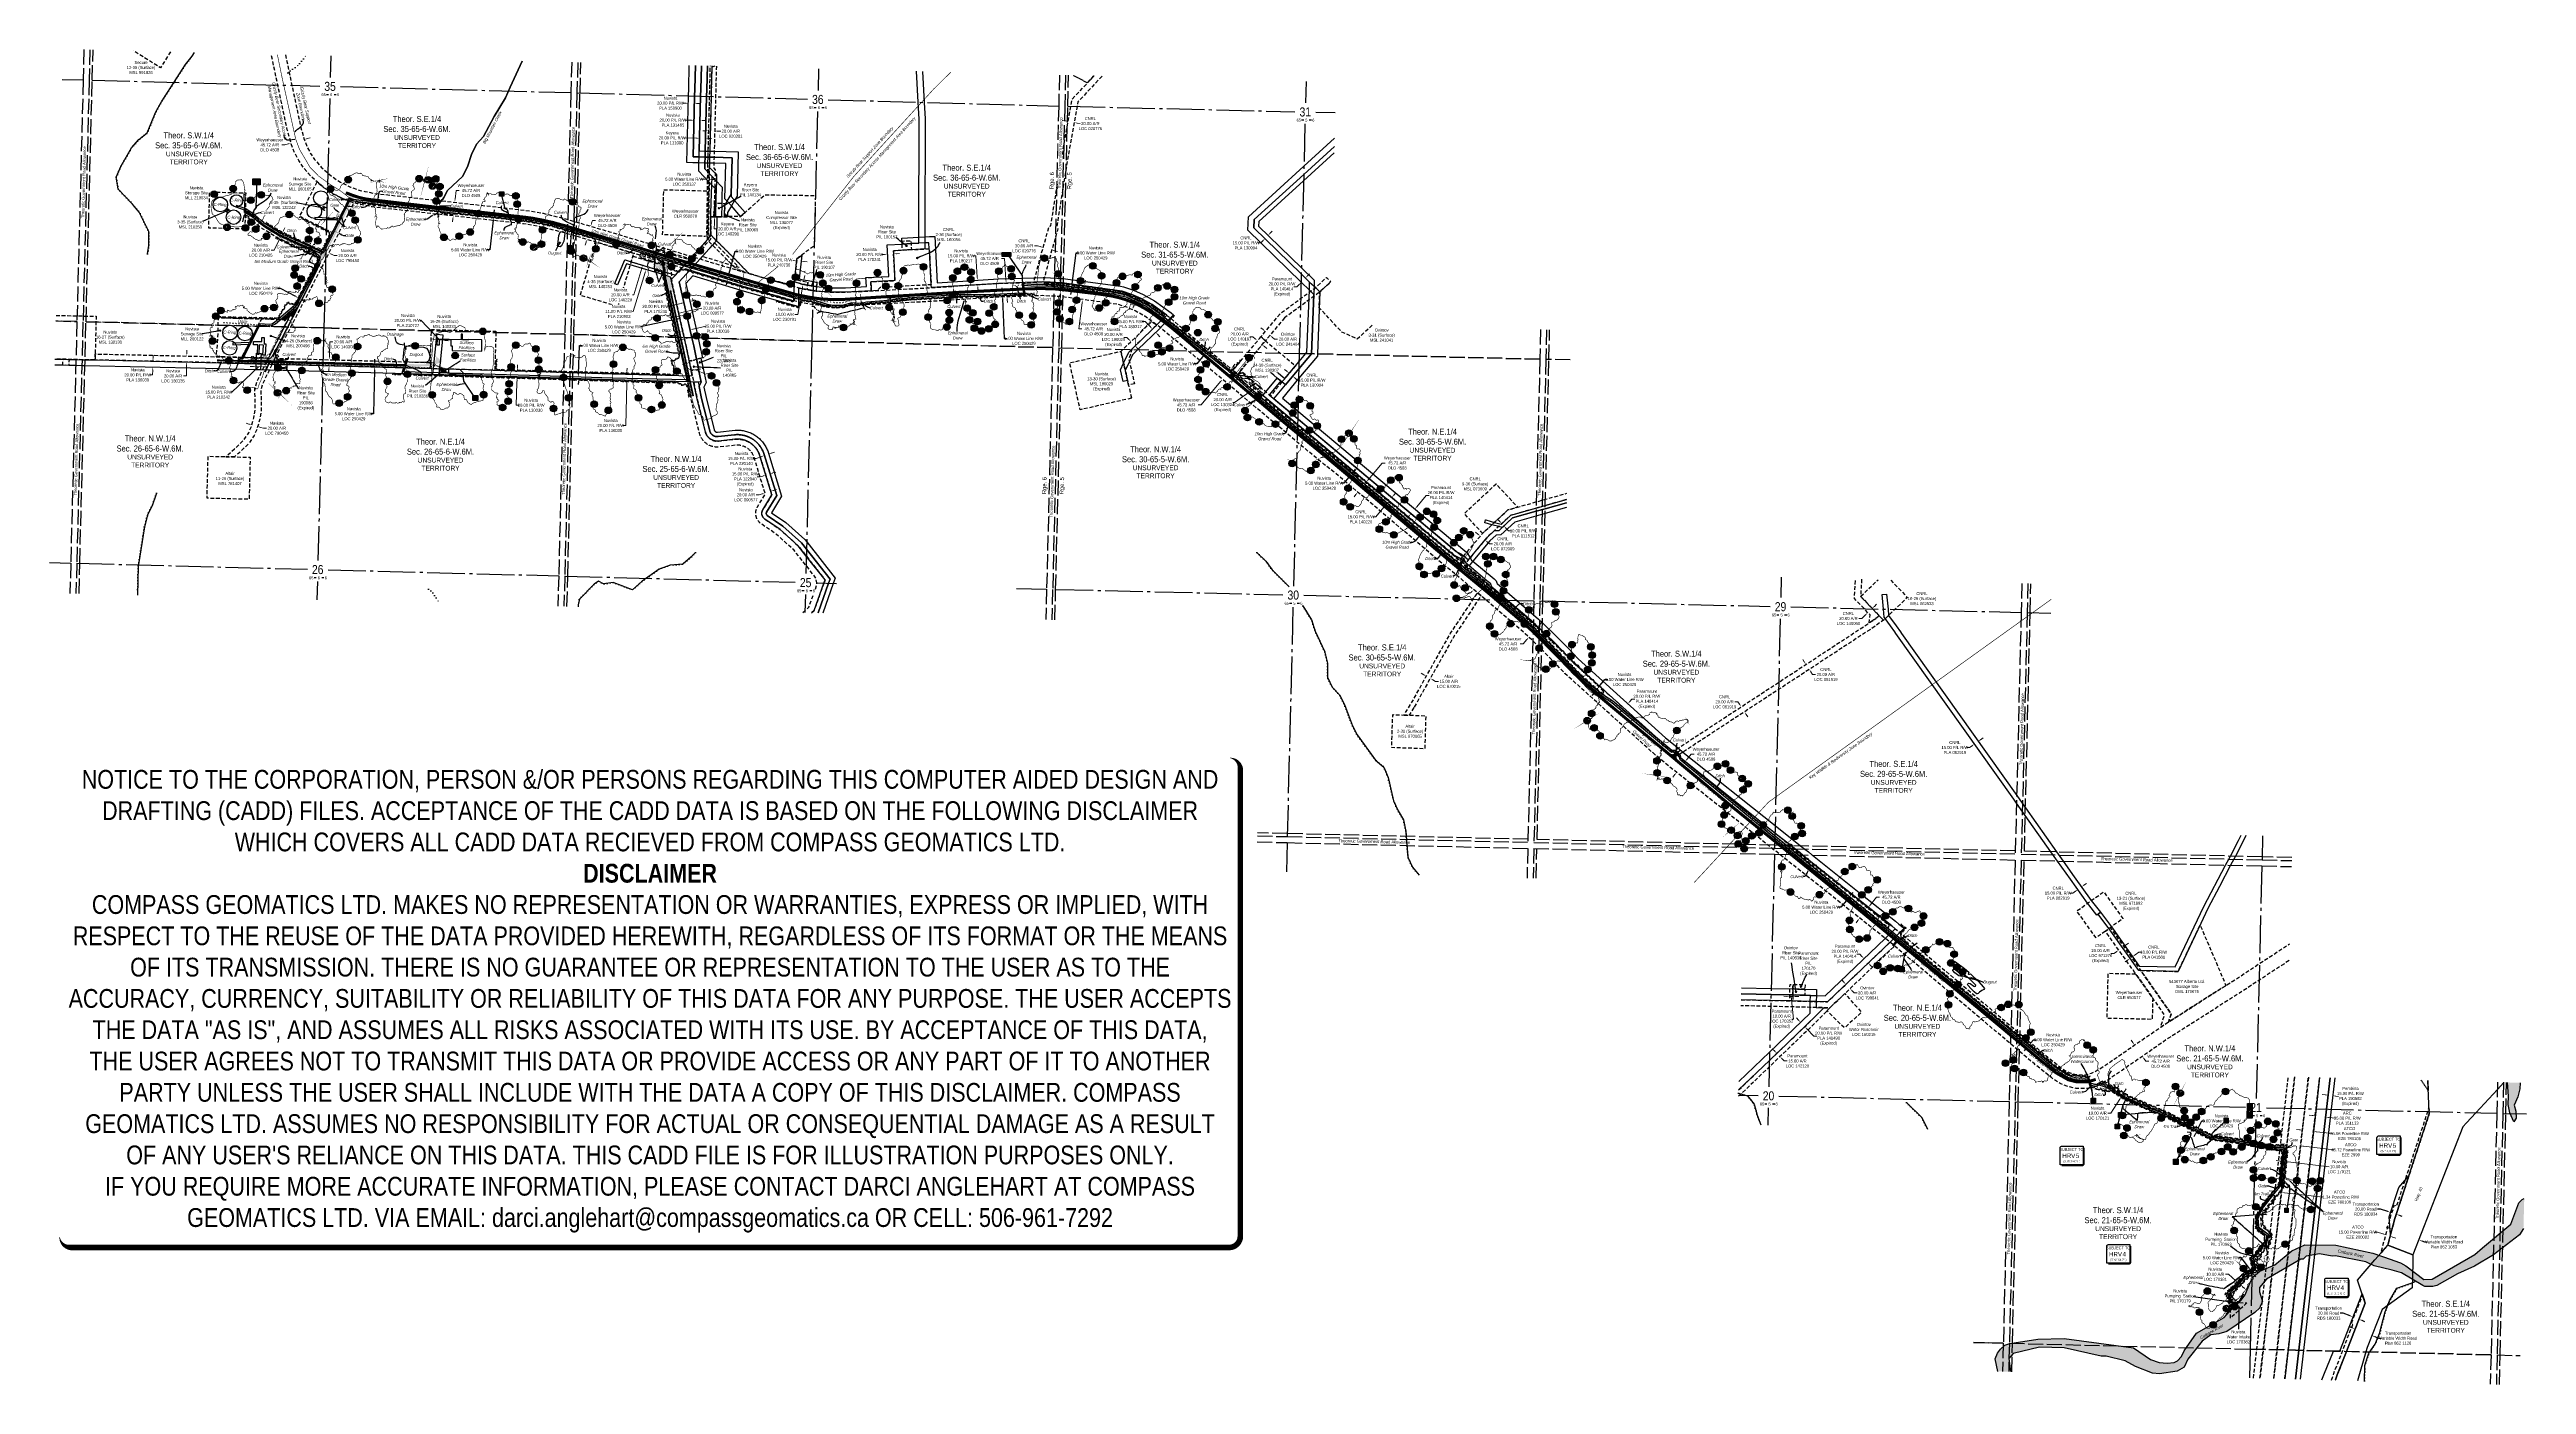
# Model space of a CAD drawing. Extents: x 383425 to 391668, y 6055101 to 6059545.
import ezdxf
from ezdxf.enums import TextEntityAlignment as Align

# ---------------------------------------------------------------- set-up
doc = ezdxf.new("R2010")
doc.units = 0
doc.header["$LTSCALE"] = 5
doc.header["$PDMODE"] = 35
doc.header["$PDSIZE"] = 20
for name, pattern in [('0', [1, 1, 0]), ('CULVERT', [0.13, 0.065, -0.065]), ('DASHDOT2', [12.7, 6.35, -3.175, 0, -3.175]), ('foc-ACCESSROAD', [3.75, 2.5, -1.25]), ('foc-FLOWLINE', [3.75, 2.5, -1.25]), ('foc-QUARTERLINE', [33, 25, -3, 2, -3]), ('foc-TOPO', [1, 0.2, -0.8]), ('foc-TOPO-ephemeral', [6.25, 3.125, -0.625, 0.625, -0.625, 0.625, -0.625]), ('foc-UNSURVEYED', [12.5, 10, -2.5]), ('foc-WHEELTRACKS', [2, 0.4, -1.6]), ('HIDDEN2', [4.7625, 3.175, -1.5875]), ('ROADEDGE', [0.1875, 0.125, -0.0625]), ('WELLS', [0.5, 0.375, -0.125])]:
    doc.linetypes.add(name, pattern=pattern)
doc.layers.get('Defpoints').update_dxf_attribs({"color": 9})
for name, color, linetype in [('-LOROAD', 115, 'WELLS'), ('-WS', 115, 'WELLS'), ('10', 1, 'Continuous'), ('9', 3, 'Continuous'), ('AS-ROADS', 254, 'Continuous'), ('AS-UNDERLAY-H', 141, 'Continuous'), ('AS-WILDLIFE', 131, 'DASHDOT2'), ('C-AR', 13, 'foc-ACCESSROAD'), ('C-RW', 13, 'Continuous'), ('C-SYMBOL', 7, 'Continuous'), ('C-WS', 13, 'foc-ACCESSROAD'), ('CG-NOTES', 7, 'Continuous'), ('CTW', 7, 'Continuous'), ('D-TXT', 6, 'Continuous'), ('F-AR', 190, 'foc-ACCESSROAD'), ('F-EZE', 190, 'foc-FLOWLINE'), ('F-RW', 190, 'Continuous'), ('F-WS', 190, 'foc-ACCESSROAD'), ('FACILITY-CULVERT', 7, 'CULVERT'), ('HYDROLOGY', 150, 'Continuous'), ('L-QSEC', 8, 'foc-QUARTERLINE'), ('L-ROAD-T', 7, 'Continuous'), ('L-SECLBL', 7, 'Continuous'), ('L-TITLEDB', 4, 'Continuous'), ('L-TITLEDB-T', 4, 'Continuous'), ('L-UNS-T', 3, 'Continuous'), ('L-USEC', 7, 'foc-UNSURVEYED'), ('P-PROPOSED', 10, 'Continuous'), ('P-TXT', 4, 'Continuous'), ('T-BUSH', 110, '0'), ('T-CREEK', 160, 'Continuous'), ('T-DRAW', 143, 'foc-TOPO-ephemeral'), ('T-GENERAL', 48, 'foc-TOPO'), ('T-LOW-AREA', 48, 'foc-TOPO'), ('T-SLOPE', 48, 'Continuous'), ('T-WATER', 160, 'Continuous'), ('T-WATER-H', 133, 'Continuous'), ('T-WATER-P3', 160, 'foc-WHEELTRACKS'), ('T-WATER-T', 170, 'Continuous'), ('TOPO-FIELDLINE', 52, 'HIDDEN2')]:
    doc.layers.add(name, color=color, linetype=linetype)
for name, color, linetype, lineweight in [('AS-GENERAL', 48, 'Continuous', 18), ('C-AR-T', 13, 'Continuous', 9), ('C-RW-T', 13, 'Continuous', 9), ('C-WS-T', 13, 'Continuous', 9), ('F-AR-T', 190, 'Continuous', 9), ('F-EZE-T', 190, 'Continuous', 9), ('F-RW-T', 190, 'Continuous', 9), ('F-WS-T', 190, 'Continuous', 9), ('T-TEXT', 48, 'Continuous', 18), ('TOPO-ROAD-EDGE', 63, 'ROADEDGE', 9)]:
    doc.layers.add(name, color=color, linetype=linetype, lineweight=lineweight)
doc.layers.add('AS-STRUCTURE', color=7, linetype='Continuous', lineweight=30, true_color=0x595959)
doc.layers.add('AS-STRUCTURE-T', color=7, linetype='Continuous', true_color=0x454545)
doc.layers.add('DISCLAIMER', color=7, linetype='Continuous', plot=False)
doc.styles.add('175L', font='ARIALN.TTF', dxfattribs={"height": 20})
doc.styles.add('240', font='ARIALN.TTF', dxfattribs={"height": 30})
doc.styles.add('80', font='ARIALN.TTF', dxfattribs={"height": 10})
doc.styles.add('80CG', font='ARIALN.TTF', dxfattribs={"height": 10})
doc.styles.add('80L', font='ARIALN.TTF', dxfattribs={"height": 10})
doc.styles.add('A60', font='arial.ttf', dxfattribs={"height": 7.35})
doc.styles.add('foc-LtypeFont', font='ARIALN.TTF', dxfattribs={"height": 7.35})
doc.styles.add('HRV', font='ARIALN.TTF', dxfattribs={"height": 3})
doc.styles.add('SIMPLEX', font='ARIALN.TTF')
doc.linetypes.add('foc-TOPO-flowdirection-NOLINE', pattern='A,0,[">",foc-LtypeFont,S=0.3,R=0,X=0,Y=-0.945],-20,[">",foc-LtypeFont,S=0.3,R=0,X=0,Y=-0.945],0', length=20)
doc.dimstyles.new('Compass 5 000', dxfattribs={"dimscale": 5, "dimtxt": 9, "dimasz": 2, "dimexe": 0.2, "dimexo": 0.0625, "dimgap": 0.5, "dimtad": 0, "dimtih": 1, "dimtoh": 1, "dimzin": 0, "dimdsep": 46, "dimtxsty": '80CG', "dimcen": 0.1, "dimse1": 1, "dimse2": 1, "dimclrd": 256, "dimclrt": 256, "dimaunit": 1, "dimadec": 4, "dimazin": 0, "dimtfac": 0.06, "dimtofl": 0, "dimtmove": 0, "dimatfit": 1, "dimfxl": 0.2, "dimtolj": 1, "dimtzin": 0, "dimlwd": -1, "dimarcsym": 0})

# ---------------------------------------------------------------- blocks, each defined once
blk = doc.blocks.new('HRV')
blk.add_lwpolyline([(-35.1, 31.6), (37.2, 31.6), (37.2, -25.5, -0.414214), (32.2, -30.5), (-40.1, -30.5), (-40.1, 26.6, -0.414214)], format="xyb", close=True)
at = {"const_width": 5, "flags": 128}
blk.add_lwpolyline([(-35.1, -33), (32.2, -33, 0.414214), (39.7, -25.5), (39.7, 26.6)], format="xyb", dxfattribs=at)
at = {"style": '80L'}
blk.add_text('SUBJECT TO', height=9.5, dxfattribs=at).set_placement((-2, 13.1), align=Align.BOTTOM_CENTER)
blk.add_attdef('(N.W.1/4 00)', text='', height=7.12, dxfattribs=at).set_placement((-2, -24.4), align=Align.BOTTOM_CENTER)
at = {"layer": 'CTW', "color": 3, "style": 'HRV'}
blk.add_text('HRV', height=15, dxfattribs=at).set_placement((-10.9, -0.2), align=Align.MIDDLE_CENTER)
blk.add_attdef('0', text='', height=15, dxfattribs=at).set_placement((18.3, -0.2), align=Align.MIDDLE_CENTER)
blk = doc.blocks.new('L-SECLBL')
at = {"layer": '9', "color": 7}
for p, q in [((-5.1, -27.8), (-12.3, -27.8)), ((20.7, -27.8), (13.5, -27.8))]:
    blk.add_line(p, q, dxfattribs=at)
at = {"layer": '10', "color": 2, "style": 'SIMPLEX'}
blk.add_attdef('SEC', text='', height=30, dxfattribs=at).set_placement((0, 0), align=Align.MIDDLE)
at = {"layer": '10', "color": 5, "style": '80L'}
blk.add_attdef('TWP', text='', height=9.5, dxfattribs=at).set_placement((-14.4, -27.4), align=Align.MIDDLE_RIGHT)
blk.add_attdef('RGE', text='', height=9.5, dxfattribs=at).set_placement((3.6, -27.4), align=Align.MIDDLE_CENTER)
blk.add_attdef('MER', text='', height=9.5, dxfattribs=at).set_placement((23.2, -27.4), align=Align.MIDDLE_LEFT)
blk = doc.blocks.new('*D20')
at = {"layer": 'Defpoints', "color": 0, "transparency": 16777216}
for p in [(391007.3, 6056057.2), (391022.2, 6056055.5), (391023, 6056062.5)]:
    blk.add_point(p, dxfattribs=at)
at = {"layer": 'F-RW-T', "transparency": 16777216}
for p, q in [((390998.2, 6056065.3), (390988.3, 6056066.5)), ((391033, 6056061.3), (391042.9, 6056060.2))]:
    blk.add_line(p, q, dxfattribs=at)
for points in [[(390998.4, 6056067), (390998, 6056063.7), (391008.1, 6056064.2)], [(391033.2, 6056063), (391032.8, 6056059.7), (391023, 6056062.5)]]:
    blk.add_solid(points, dxfattribs=at)
at = {"layer": 'F-RW-T', "transparency": 16777216, "insert": (391082, 6056060.2), "char_height": 10, "attachment_point": 5, "style": '80CG'}
blk.add_mtext('\\A1;Pembina\\P15.00 P/L R/W\\PPLA 190582\\P(Expired)', dxfattribs=at)
blk = doc.blocks.new('*D21')
at = {"layer": 'Defpoints', "color": 0, "transparency": 16777216}
for p in [(390964.8, 6055994.8), (390999.7, 6055990.7), (390999.8, 6055991.5)]:
    blk.add_point(p, dxfattribs=at)
at = {"layer": 'F-RW-T', "transparency": 16777216}
for p, q in [((390955, 6055996.7), (390945, 6055997.8)), ((391009.7, 6055990.4), (391032.1, 6055987.8))]:
    blk.add_line(p, q, dxfattribs=at)
for points in [[(390955.2, 6055998.3), (390954.8, 6055995), (390964.9, 6055995.5)], [(391009.9, 6055992), (391009.5, 6055988.7), (390999.8, 6055991.5)]]:
    blk.add_solid(points, dxfattribs=at)
at = {"layer": 'F-RW-T', "transparency": 16777216, "insert": (391071.6, 6055987.8), "char_height": 10, "attachment_point": 5, "style": '80CG'}
blk.add_mtext('\\A1;ARC\\P35.00 P/L R/W\\PPLA 151133', dxfattribs=at)
blk = doc.blocks.new('*D22')
at = {"layer": 'Defpoints', "color": 0, "transparency": 16777216}
for p in [(390923.5, 6055960.3), (390958.9, 6055943.7), (390960.4, 6055956.1)]:
    blk.add_point(p, dxfattribs=at)
at = {"layer": 'F-EZE-T', "transparency": 16777216}
for p, q in [((390912.1, 6055949.1), (390902.2, 6055950.3)), ((390968.9, 6055942.6), (391023, 6055936.3))]:
    blk.add_line(p, q, dxfattribs=at)
for points in [[(390912.3, 6055950.8), (390911.9, 6055947.5), (390922.1, 6055948)], [(390969.1, 6055944.2), (390968.7, 6055940.9), (390958.9, 6055943.7)]]:
    blk.add_solid(points, dxfattribs=at)
at = {"layer": 'F-EZE-T', "transparency": 16777216, "insert": (391079, 6055936.3), "char_height": 10, "attachment_point": 5, "style": '80CG'}
blk.add_mtext('\\A1;ATCO\\P36.58 Powerline R/W\\PEZE 780106 ', dxfattribs=at)
blk = doc.blocks.new('*D23')
at = {"layer": 'Defpoints', "color": 0, "transparency": 16777216}
for p in [(390872.2, 6055914.7), (390916, 6055895.4), (390917.6, 6055909.4)]:
    blk.add_point(p, dxfattribs=at)
at = {"layer": 'F-EZE-T', "transparency": 16777216}
for p, q in [((390860.7, 6055901.8), (390850.7, 6055902.9)), ((390925.9, 6055894.3), (391026.9, 6055882.6))]:
    blk.add_line(p, q, dxfattribs=at)
for points in [[(390860.9, 6055903.5), (390860.5, 6055900.1), (390870.6, 6055900.7)], [(390926.1, 6055895.9), (390925.7, 6055892.6), (390916, 6055895.4)]]:
    blk.add_solid(points, dxfattribs=at)
at = {"layer": 'F-EZE-T', "transparency": 16777216, "insert": (391083.1, 6055882.6), "char_height": 10, "attachment_point": 5, "style": '80CG'}
blk.add_mtext('\\A1;ATCO\\P45.72 Powerline R/W\\PEZE 2999', dxfattribs=at)
blk = doc.blocks.new('*D24')
at = {"layer": 'Defpoints', "color": 0, "transparency": 16777216}
for p in [(391233.6, 6055729.4), (391252.6, 6055723.1), (391215.5, 6055674.1)]:
    blk.add_point(p, dxfattribs=at)
at = {"layer": 'L-TITLEDB-T', "transparency": 16777216}
for p, q in [((391182.2, 6055685.1), (391172.2, 6055685.1)), ((391206, 6055677.3), (391182.2, 6055685.1)), ((391244, 6055664.8), (391253.5, 6055661.7))]:
    blk.add_line(p, q, dxfattribs=at)
for points in [[(391206.5, 6055678.9), (391205.4, 6055675.7), (391215.5, 6055674.1)], [(391244.5, 6055666.4), (391243.4, 6055663.2), (391234.5, 6055667.9)]]:
    blk.add_solid(points, dxfattribs=at)
at = {"layer": 'L-TITLEDB-T', "transparency": 16777216, "insert": (391133.3, 6055685.1), "char_height": 10, "attachment_point": 5, "style": '80CG'}
blk.add_mtext('\\A1;Transportation\\P20.00 Road\\PRDS 180034', dxfattribs=at)
blk = doc.blocks.new('*D25')
at = {"layer": 'Defpoints', "color": 0, "transparency": 16777216}
for p in [(391222.9, 6055669.7), (391237.1, 6055665), (391199.8, 6055599.5)]:
    blk.add_point(p, dxfattribs=at)
at = {"layer": 'F-EZE-T', "transparency": 16777216}
for p, q in [((391172.5, 6055608.5), (391162.5, 6055608.5)), ((391190.3, 6055602.6), (391172.5, 6055608.5)), ((391223.5, 6055591.7), (391233, 6055588.6))]:
    blk.add_line(p, q, dxfattribs=at)
for points in [[(391190.8, 6055604.2), (391189.8, 6055601), (391199.8, 6055599.5)], [(391224, 6055593.3), (391223, 6055590.1), (391214, 6055594.8)]]:
    blk.add_solid(points, dxfattribs=at)
at = {"layer": 'F-EZE-T', "transparency": 16777216, "insert": (391106.9, 6055608.5), "char_height": 10, "attachment_point": 5, "style": '80CG'}
blk.add_mtext('\\A1;ATCO\\P15.00 Powerline R/W\\PEZE 200002', dxfattribs=at)
blk = doc.blocks.new('*D26')
at = {"layer": 'Defpoints', "color": 0, "transparency": 16777216}
for p in [(390842.2, 6055837.9), (390863.8, 6055835.4), (390852.9, 6055740.9)]:
    blk.add_point(p, dxfattribs=at)
at = {"layer": 'F-EZE-T', "transparency": 16777216}
for p, q in [((390821.4, 6055744.5), (390811.4, 6055745.6)), ((390862.9, 6055739.7), (390990, 6055725.1))]:
    blk.add_line(p, q, dxfattribs=at)
for points in [[(390821.6, 6055746.2), (390821.2, 6055742.8), (390831.3, 6055743.4)], [(390863, 6055741.4), (390862.7, 6055738.1), (390852.9, 6055740.9)]]:
    blk.add_solid(points, dxfattribs=at)
at = {"layer": 'F-EZE-T', "transparency": 16777216, "insert": (391046.1, 6055725.1), "char_height": 10, "attachment_point": 5, "style": '80CG'}
blk.add_mtext('\\A1;ATCO\\P21.34 Powerline R/W\\PEZE 780106', dxfattribs=at)
blk = doc.blocks.new('*D27')
at = {"layer": 'C-AR-T', "transparency": 16777216}
for p, q in [((390844.8, 6055845.4), (390834.9, 6055846.6)), ((390874.6, 6055842), (391011.2, 6055826.3))]:
    blk.add_line(p, q, dxfattribs=at)
for points in [[(390845, 6055847.1), (390844.6, 6055843.8), (390854.8, 6055844.3)], [(390874.8, 6055843.6), (390874.4, 6055840.3), (390864.7, 6055843.1)]]:
    blk.add_solid(points, dxfattribs=at)
at = {"layer": 'Defpoints', "color": 0, "transparency": 16777216}
for p in [(390857, 6055864.2), (390864.7, 6055843.1), (390867, 6055863.1)]:
    blk.add_point(p, dxfattribs=at)
at = {"layer": 'C-AR-T', "transparency": 16777216, "insert": (391044.7, 6055826.3), "char_height": 10, "attachment_point": 5, "style": '80CG'}
blk.add_mtext('\\A1;Nuvista\\P10.00 A/R\\PLOC 170121', dxfattribs=at)
blk = doc.blocks.new('*D28')
at = {"layer": 'Defpoints', "color": 0, "transparency": 16777216}
for p in [(391090.8, 6055326.1), (391068.5, 6055268.9), (391088, 6055261.3)]:
    blk.add_point(p, dxfattribs=at)
at = {"layer": 'L-TITLEDB-T', "transparency": 16777216}
for p, q in [((391058.4, 6055338.7), (391048.4, 6055338.7)), ((391081.4, 6055329.7), (391058.4, 6055338.7)), ((391119.6, 6055314.9), (391128.9, 6055311.2))]:
    blk.add_line(p, q, dxfattribs=at)
for points in [[(391082, 6055331.3), (391080.8, 6055328.2), (391090.8, 6055326.1)], [(391120.2, 6055316.4), (391119, 6055313.3), (391110.3, 6055318.5)]]:
    blk.add_solid(points, dxfattribs=at)
at = {"layer": 'L-TITLEDB-T', "transparency": 16777216, "insert": (391009.5, 6055338.7), "char_height": 10, "attachment_point": 5, "style": '80CG'}
blk.add_mtext('\\A1;Transportation\\P20.00 Road\\PRDS 180033', dxfattribs=at)
blk = doc.blocks.new('*D29')
at = {"layer": 'Defpoints', "color": 0, "transparency": 16777216}
for p in [(391098.4, 6055288), (391153.5, 6055264.2), (391154.3, 6055266.2)]:
    blk.add_point(p, dxfattribs=at)
at = {"layer": 'L-TITLEDB-T', "transparency": 16777216}
for p, q in [((391088.3, 6055289.6), (391079, 6055293.2)), ((391162.9, 6055260.6), (391176, 6055255.4)), ((391176, 6055255.4), (391186, 6055255.4))]:
    blk.add_line(p, q, dxfattribs=at)
for points in [[(391088.9, 6055291.1), (391087.7, 6055288), (391097.6, 6055286)], [(391163.5, 6055262.1), (391162.3, 6055259), (391153.5, 6055264.2)]]:
    blk.add_solid(points, dxfattribs=at)
at = {"layer": 'L-TITLEDB-T', "transparency": 16777216, "insert": (391240.6, 6055255.4), "char_height": 10, "attachment_point": 5, "style": '80CG'}
blk.add_mtext('\\A1;Transportation\\PVariable Width Road\\PPlan 862 1126', dxfattribs=at)
blk = doc.blocks.new('*D30')
at = {"layer": 'C-AR-T', "transparency": 16777216}
for p, q in [((390675.8, 6055468), (390665.8, 6055468)), ((390700.6, 6055446.6), (390675.8, 6055468)), ((390723.3, 6055426.9), (390730.8, 6055420.4))]:
    blk.add_line(p, q, dxfattribs=at)
for points in [[(390701.6, 6055447.8), (390699.5, 6055445.3), (390708.1, 6055440)], [(390724.3, 6055428.2), (390722.2, 6055425.7), (390715.7, 6055433.5)]]:
    blk.add_solid(points, dxfattribs=at)
at = {"layer": 'Defpoints', "color": 0, "transparency": 16777216}
for p in [(390708.1, 6055440), (390709.1, 6055441.2), (390716.7, 6055434.6)]:
    blk.add_point(p, dxfattribs=at)
at = {"layer": 'C-AR-T', "transparency": 16777216, "insert": (390632.3, 6055468), "char_height": 10, "attachment_point": 5, "style": '80CG'}
blk.add_mtext('\\A1;Nuvista\\P10.00 A/R\\PLOC 170381', dxfattribs=at)
blk = doc.blocks.new('*D31')
at = {"layer": 'Defpoints', "color": 0, "transparency": 16777216}
for p in [(390370.3, 6056235.7), (390389.5, 6056193.6), (390396.2, 6056198.2)]:
    blk.add_point(p, dxfattribs=at)
at = {"layer": 'F-AR-T', "transparency": 16777216}
for p, q in [((390357.9, 6056239.3), (390352.2, 6056247.5)), ((390395.2, 6056185.3), (390400.9, 6056177.1)), ((390400.9, 6056177.1), (390410.9, 6056177.1))]:
    blk.add_line(p, q, dxfattribs=at)
for points in [[(390359.3, 6056240.2), (390356.6, 6056238.3), (390363.6, 6056231)], [(390396.6, 6056186.3), (390393.8, 6056184.4), (390389.5, 6056193.6)]]:
    blk.add_solid(points, dxfattribs=at)
at = {"layer": 'F-AR-T', "transparency": 16777216, "insert": (390450.6, 6056177.1), "char_height": 10, "attachment_point": 5, "style": '80CG'}
blk.add_mtext('\\A1;Weyerhaeuser\\P45.72 A/R \\PDLO 4508', dxfattribs=at)
blk = doc.blocks.new('*D32')
at = {"layer": 'Defpoints', "color": 0, "transparency": 16777216}
for p in [(390311.2, 6056547.4), (390333.2, 6056516.6), (390349.5, 6056528.2)]:
    blk.add_point(p, dxfattribs=at)
at = {"layer": 'F-AR-T', "transparency": 16777216}
for p, q in [((390335.6, 6056564.8), (390343.8, 6056570.6)), ((390294.9, 6056535.8), (390284.9, 6056535.8)), ((390303.1, 6056541.6), (390294.9, 6056535.8))]:
    blk.add_line(p, q, dxfattribs=at)
for points in [[(390302.1, 6056543), (390304, 6056540.3), (390311.2, 6056547.4)], [(390334.6, 6056566.2), (390336.6, 6056563.5), (390327.5, 6056559)]]:
    blk.add_solid(points, dxfattribs=at)
at = {"layer": 'F-AR-T', "transparency": 16777216, "insert": (390250.6, 6056535.8), "char_height": 10, "attachment_point": 5, "style": '80CG'}
blk.add_mtext('\\A1;CNRL\\P20.00 A/R\\PLOC 971270\\P(Expired)', dxfattribs=at)
blk = doc.blocks.new('*D33')
at = {"layer": 'Defpoints', "color": 0, "transparency": 16777216}
for p in [(390357, 6056525.4), (390368.2, 6056492.4), (390376.3, 6056498.2)]:
    blk.add_point(p, dxfattribs=at)
at = {"layer": 'F-RW-T', "transparency": 16777216}
for p, q in [((390340.7, 6056513.8), (390332.6, 6056508)), ((390365.2, 6056531.2), (390378.4, 6056540.5)), ((390378.4, 6056540.5), (390388.4, 6056540.5))]:
    blk.add_line(p, q, dxfattribs=at)
for points in [[(390339.8, 6056515.2), (390341.7, 6056512.5), (390348.9, 6056519.6)], [(390364.2, 6056532.5), (390366.2, 6056529.8), (390357, 6056525.4)]]:
    blk.add_solid(points, dxfattribs=at)
at = {"layer": 'F-RW-T', "transparency": 16777216, "insert": (390427.5, 6056540.5), "char_height": 10, "attachment_point": 5, "style": '80CG'}
blk.add_mtext('\\A1;CNRL\\P10.00 P/L R/W\\PPLA 041561', dxfattribs=at)
blk = doc.blocks.new('*D34')
at = {"layer": 'Defpoints', "color": 0, "transparency": 16777216}
for p in [(390168.9, 6056757), (390174.8, 6056748.7), (390181, 6056765.7)]:
    blk.add_point(p, dxfattribs=at)
at = {"layer": 'F-RW-T', "transparency": 16777216}
for p, q in [((390158.6, 6056737), (390148.6, 6056737)), ((390166.7, 6056742.9), (390158.6, 6056737)), ((390195.1, 6056763.3), (390203.2, 6056769.2))]:
    blk.add_line(p, q, dxfattribs=at)
for points in [[(390165.7, 6056744.2), (390167.7, 6056741.5), (390174.8, 6056748.7)], [(390194.1, 6056764.7), (390196.1, 6056762), (390187, 6056757.5)]]:
    blk.add_solid(points, dxfattribs=at)
at = {"layer": 'F-RW-T', "transparency": 16777216, "insert": (390109.5, 6056737), "char_height": 10, "attachment_point": 5, "style": '80CG'}
blk.add_mtext('\\A1;CNRL\\P15.00 P/L R/W\\PPLA 062919', dxfattribs=at)
blk = doc.blocks.new('*D35')
at = {"layer": 'Defpoints', "color": 0, "transparency": 16777216}
for p in [(389193.7, 6056223), (389183.6, 6056192.6), (389204, 6056212.2)]:
    blk.add_point(p, dxfattribs=at)
at = {"layer": 'F-AR-T', "transparency": 16777216}
for p, q in [((389166.3, 6056210.6), (389159.3, 6056217.8)), ((389190.5, 6056185.4), (389197.4, 6056178.1)), ((389197.4, 6056178.1), (389207.4, 6056178.1))]:
    blk.add_line(p, q, dxfattribs=at)
for points in [[(389167.5, 6056211.8), (389165.1, 6056209.5), (389173.2, 6056203.4)], [(389191.7, 6056186.5), (389189.3, 6056184.2), (389183.6, 6056192.6)]]:
    blk.add_solid(points, dxfattribs=at)
at = {"layer": 'F-AR-T', "transparency": 16777216, "insert": (389241.7, 6056178.1), "char_height": 10, "attachment_point": 5, "style": '80CG'}
blk.add_mtext('\\A1;Paramount\\P15.00 A/R\\PLOC 142120', dxfattribs=at)
blk = doc.blocks.new('*D36')
at = {"layer": 'Defpoints', "color": 0, "transparency": 16777216}
for p in [(389402.9, 6056433.4), (389420.5, 6056450.2), (389434.3, 6056435.7)]:
    blk.add_point(p, dxfattribs=at)
at = {"layer": 'F-AR-T', "transparency": 16777216}
for p, q in [((389396, 6056440.7), (389389.1, 6056447.9)), ((389423.6, 6056411.7), (389430.5, 6056404.5)), ((389430.5, 6056404.5), (389440.5, 6056404.5))]:
    blk.add_line(p, q, dxfattribs=at)
for points in [[(389397.2, 6056441.8), (389394.8, 6056439.5), (389402.9, 6056433.4)], [(389424.8, 6056412.9), (389422.4, 6056410.6), (389416.7, 6056419)]]:
    blk.add_solid(points, dxfattribs=at)
at = {"layer": 'F-AR-T', "transparency": 16777216, "insert": (389474, 6056404.5), "char_height": 10, "attachment_point": 5, "style": '80CG'}
blk.add_mtext('\\A1;Ovintov\\P20.00 A/R\\PLOC 790041', dxfattribs=at)
blk = doc.blocks.new('*D37')
at = {"layer": 'Defpoints', "color": 0, "transparency": 16777216}
for p in [(389216.4, 6056405.7), (389226.1, 6056392.8), (389226.4, 6056405.4)]:
    blk.add_point(p, dxfattribs=at)
at = {"layer": 'F-AR-T', "transparency": 16777216}
for p, q in [((389206.1, 6056393.3), (389196.1, 6056393.5)), ((389216.1, 6056393), (389226.1, 6056392.8)), ((389221.1, 6056392.9), (389228.5, 6056317.6)), ((389236.1, 6056392.6), (389246.1, 6056392.3)), ((389228.5, 6056317.6), (389223.5, 6056317.6))]:
    blk.add_line(p, q, dxfattribs=at)
for points in [[(389206.2, 6056395), (389206.1, 6056391.6), (389216.1, 6056393)], [(389236.2, 6056394.2), (389236.1, 6056390.9), (389226.1, 6056392.8)]]:
    blk.add_solid(points, dxfattribs=at)
at = {"layer": 'F-AR-T', "transparency": 16777216, "insert": (389189.2, 6056317.6), "char_height": 10, "attachment_point": 5, "style": '80CG'}
blk.add_mtext('\\A1;Paramount\\P10.00 A/R\\PLOC 170352\\P(Expired)', dxfattribs=at)
blk = doc.blocks.new('*D38')
at = {"layer": 'Defpoints', "color": 0, "transparency": 16777216}
for p in [(389463.3, 6056518.9), (389475.6, 6056530.7), (389489.6, 6056516.1)]:
    blk.add_point(p, dxfattribs=at)
at = {"layer": 'F-RW-T', "transparency": 16777216}
for p, q in [((389449.5, 6056533.4), (389439.5, 6056533.4)), ((389456.4, 6056526.1), (389449.5, 6056533.4)), ((389484.1, 6056497.1), (389491.1, 6056489.9))]:
    blk.add_line(p, q, dxfattribs=at)
for points in [[(389457.6, 6056527.3), (389455.2, 6056525), (389463.3, 6056518.9)], [(389485.4, 6056498.2), (389482.9, 6056495.9), (389477.2, 6056504.3)]]:
    blk.add_solid(points, dxfattribs=at)
at = {"layer": 'F-RW-T', "transparency": 16777216, "insert": (389399.9, 6056533.4), "char_height": 10, "attachment_point": 5, "style": '80CG'}
blk.add_mtext('\\A1;Paramount\\P20.00 P/L R/W\\PPLA 140414\\P(Expired)', dxfattribs=at)
blk = doc.blocks.new('*D39')
at = {"layer": 'Defpoints', "color": 0, "transparency": 16777216}
for p in [(389211, 6056267.3), (389224.8, 6056252.9), (389266, 6056292.4)]:
    blk.add_point(p, dxfattribs=at)
at = {"layer": 'F-RW-T', "transparency": 16777216}
for p, q in [((389245.3, 6056314.1), (389238.4, 6056321.3)), ((389273, 6056285.2), (389295.9, 6056261.3)), ((389295.9, 6056261.3), (389305.9, 6056261.3))]:
    blk.add_line(p, q, dxfattribs=at)
for points in [[(389246.5, 6056315.2), (389244.1, 6056312.9), (389252.2, 6056306.9)], [(389274.2, 6056286.4), (389271.8, 6056284.1), (389266, 6056292.4)]]:
    blk.add_solid(points, dxfattribs=at)
at = {"layer": 'F-RW-T', "transparency": 16777216, "insert": (389345.5, 6056261.3), "char_height": 10, "attachment_point": 5, "style": '80CG'}
blk.add_mtext('\\A1;Paramount\\P20.00 P/L R/W\\PPLA 141490\\P(Expired)', dxfattribs=at)
blk = doc.blocks.new('*D40')
at = {"layer": 'Defpoints', "color": 0, "transparency": 16777216}
for p in [(389449.2, 6056653.8), (389471.4, 6056636), (389499.9, 6056671.8)]:
    blk.add_point(p, dxfattribs=at)
at = {"layer": 'F-AR-T', "transparency": 16777216}
for p, q in [((389483.9, 6056697.3), (389504.6, 6056723.4)), ((389504.6, 6056723.4), (389514.6, 6056723.4)), ((389442.9, 6056645.9), (389436.7, 6056638.1))]:
    blk.add_line(p, q, dxfattribs=at)
for points in [[(389441.6, 6056647), (389444.2, 6056644.9), (389449.2, 6056653.8)], [(389482.6, 6056698.4), (389485.2, 6056696.3), (389477.6, 6056689.5)]]:
    blk.add_solid(points, dxfattribs=at)
at = {"layer": 'F-AR-T', "transparency": 16777216, "insert": (389554.3, 6056723.4), "char_height": 10, "attachment_point": 5, "style": '80CG'}
blk.add_mtext('\\A1;Weyerhaeuser\\P45.72 A/R \\PDLO 4508', dxfattribs=at)
blk = doc.blocks.new('*D41')
at = {"layer": 'Defpoints', "color": 0, "transparency": 16777216}
for p in [(389827.5, 6057238.2), (389831, 6057233.2), (389839.7, 6057246.9)]:
    blk.add_point(p, dxfattribs=at)
at = {"layer": 'F-RW-T', "transparency": 16777216}
for p, q in [((389814.7, 6057221.6), (389804.7, 6057221.6)), ((389822.9, 6057227.4), (389814.7, 6057221.6)), ((389851.4, 6057247.7), (389859.6, 6057253.5))]:
    blk.add_line(p, q, dxfattribs=at)
for points in [[(389821.9, 6057228.8), (389823.8, 6057226.1), (389831, 6057233.2)], [(389850.5, 6057249.1), (389852.4, 6057246.4), (389843.3, 6057241.9)]]:
    blk.add_solid(points, dxfattribs=at)
at = {"layer": 'F-RW-T', "transparency": 16777216, "insert": (389765.6, 6057221.6), "char_height": 10, "attachment_point": 5, "style": '80CG'}
blk.add_mtext('\\A1;CNRL\\P15.00 P/L R/W\\PPLA 062919', dxfattribs=at)
blk = doc.blocks.new('*D42')
at = {"layer": 'Defpoints', "color": 0, "transparency": 16777216}
for p in [(389468.8, 6057678.3), (389476.1, 6057670.6), (389483.2, 6057692.1)]:
    blk.add_point(p, dxfattribs=at)
at = {"layer": 'F-AR-T', "transparency": 16777216}
for p, q in [((389455.7, 6057651.2), (389445.7, 6057651.2)), ((389468.8, 6057663.7), (389455.7, 6057651.2)), ((389497.8, 6057691.3), (389505, 6057698.2))]:
    blk.add_line(p, q, dxfattribs=at)
for points in [[(389467.7, 6057664.9), (389470, 6057662.5), (389476.1, 6057670.6)], [(389496.6, 6057692.5), (389498.9, 6057690.1), (389490.5, 6057684.4)]]:
    blk.add_solid(points, dxfattribs=at)
at = {"layer": 'F-AR-T', "transparency": 16777216, "insert": (389411.4, 6057651.2), "char_height": 10, "attachment_point": 5, "style": '80CG'}
blk.add_mtext('\\A1;CNRL\\P20.00 A/R\\PLOC 140060', dxfattribs=at)
blk = doc.blocks.new('*D43')
at = {"layer": 'Defpoints', "color": 0, "transparency": 16777216}
for p in [(389281.1, 6057481.5), (389287.4, 6057509.6), (389298.4, 6057492.8)]:
    blk.add_point(p, dxfattribs=at)
at = {"layer": 'F-AR-T', "transparency": 16777216}
for p, q in [((389264.7, 6057506.6), (389259.2, 6057515)), ((389286.6, 6057473.2), (389292.1, 6057464.8)), ((389292.1, 6057464.8), (389302.1, 6057464.8))]:
    blk.add_line(p, q, dxfattribs=at)
for points in [[(389266.1, 6057507.5), (389263.3, 6057505.7), (389270.1, 6057498.2)], [(389288, 6057474.1), (389285.2, 6057472.2), (389281.1, 6057481.5)]]:
    blk.add_solid(points, dxfattribs=at)
at = {"layer": 'F-AR-T', "transparency": 16777216, "insert": (389336.4, 6057464.8), "char_height": 10, "attachment_point": 5, "style": '80CG'}
blk.add_mtext('\\A1;CNRL\\P20.00 A/R\\PLOC 061919', dxfattribs=at)
blk = doc.blocks.new('*D44')
at = {"layer": 'Defpoints', "color": 0, "transparency": 16777216}
for p in [(389053.1, 6057356), (389054.6, 6057357), (389064, 6057339.3)]:
    blk.add_point(p, dxfattribs=at)
at = {"layer": 'F-AR-T', "transparency": 16777216}
for p, q in [((389043.6, 6057373.7), (389033.6, 6057373.7)), ((389049.1, 6057365.4), (389043.6, 6057373.7)), ((389071, 6057331.9), (389076.5, 6057323.6))]:
    blk.add_line(p, q, dxfattribs=at)
for points in [[(389050.5, 6057366.3), (389047.7, 6057364.4), (389054.6, 6057357)], [(389072.4, 6057332.8), (389069.6, 6057331), (389065.5, 6057340.3)]]:
    blk.add_solid(points, dxfattribs=at)
at = {"layer": 'F-AR-T', "transparency": 16777216, "insert": (388999.3, 6057373.7), "char_height": 10, "attachment_point": 5, "style": '80CG'}
blk.add_mtext('\\A1;CNRL\\P20.00 A/R\\PLOC 061919', dxfattribs=at)
blk = doc.blocks.new('*D45')
at = {"layer": 'Defpoints', "color": 0, "transparency": 16777216}
for p in [(388839.6, 6057139), (388905.5, 6057144.9), (388877, 6057109.2)]:
    blk.add_point(p, dxfattribs=at)
at = {"layer": 'F-AR-T', "transparency": 16777216}
for p, q in [((388833.4, 6057131.2), (388827.1, 6057123.3)), ((388874.3, 6057182.6), (388887.6, 6057199.3)), ((388887.6, 6057199.3), (388897.6, 6057199.3))]:
    blk.add_line(p, q, dxfattribs=at)
for points in [[(388832.1, 6057132.2), (388834.7, 6057130.1), (388839.6, 6057139)], [(388873, 6057183.6), (388875.6, 6057181.5), (388868.1, 6057174.7)]]:
    blk.add_solid(points, dxfattribs=at)
at = {"layer": 'F-AR-T', "transparency": 16777216, "insert": (388937.4, 6057199.3), "char_height": 10, "attachment_point": 5, "style": '80CG'}
blk.add_mtext('\\A1;Weyerhaeuser\\P45.72 A/R \\PDLO 4508', dxfattribs=at)
blk = doc.blocks.new('*D46')
at = {"layer": 'Defpoints', "color": 0, "transparency": 16777216}
for p in [(388677.6, 6057367.4), (388703.5, 6057317.1), (388716.9, 6057331.9)]:
    blk.add_point(p, dxfattribs=at)
at = {"layer": 'F-RW-T', "transparency": 16777216}
for p, q in [((388684.3, 6057374.8), (388691, 6057382.2)), ((388691, 6057382.2), (388701, 6057382.2)), ((388657.5, 6057345.2), (388650.8, 6057337.7))]:
    blk.add_line(p, q, dxfattribs=at)
for points in [[(388683.1, 6057375.9), (388685.6, 6057373.7), (388677.6, 6057367.4)], [(388656.3, 6057346.3), (388658.7, 6057344), (388664.2, 6057352.6)]]:
    blk.add_solid(points, dxfattribs=at)
at = {"layer": 'F-RW-T', "transparency": 16777216, "insert": (388740.6, 6057382.2), "char_height": 10, "attachment_point": 5, "style": '80CG'}
blk.add_mtext('\\A1;Paramount\\P20.00 P/L R/W\\PPLA 140414\\P(Expired)', dxfattribs=at)
blk = doc.blocks.new('*D47')
at = {"layer": 'Defpoints', "color": 0, "transparency": 16777216}
for p in [(388287.8, 6057640.4), (388317.6, 6057675.1), (388348, 6057588.7)]:
    blk.add_point(p, dxfattribs=at)
at = {"layer": 'F-AR-T', "transparency": 16777216}
for p, q in [((388384.4, 6057631), (388390.9, 6057638.6)), ((388328.7, 6057566.2), (388318.7, 6057566.2)), ((388341.5, 6057581.1), (388328.7, 6057566.2))]:
    blk.add_line(p, q, dxfattribs=at)
for points in [[(388383.1, 6057632.1), (388385.6, 6057629.9), (388377.8, 6057623.4)], [(388340.3, 6057582.2), (388342.8, 6057580), (388348, 6057588.7)]]:
    blk.add_solid(points, dxfattribs=at)
at = {"layer": 'F-AR-T', "transparency": 16777216, "insert": (388279, 6057566.2), "char_height": 10, "attachment_point": 5, "style": '80CG'}
blk.add_mtext('\\A1;Weyerhaeuser\\P45.72 A/R \\PDLO 4508', dxfattribs=at)
blk = doc.blocks.new('*D48')
at = {"layer": 'Defpoints', "color": 0, "transparency": 16777216}
for p in [(388014.2, 6057472.2), (388027.2, 6057464.8), (388019.8, 6057451.6)]:
    blk.add_point(p, dxfattribs=at)
at = {"layer": 'F-AR-T', "transparency": 16777216}
for p, q in [((387998, 6057463.9), (387989.3, 6057468.8)), ((388028.5, 6057446.7), (388037.2, 6057441.8)), ((388037.2, 6057441.8), (388047.2, 6057441.8))]:
    blk.add_line(p, q, dxfattribs=at)
for points in [[(387998.8, 6057465.3), (387997.2, 6057462.4), (388006.7, 6057459)], [(388029.3, 6057448.2), (388027.7, 6057445.3), (388019.8, 6057451.6)]]:
    blk.add_solid(points, dxfattribs=at)
at = {"layer": 'F-AR-T', "transparency": 16777216, "insert": (388081.6, 6057441.8), "char_height": 10, "attachment_point": 5, "style": '80CG'}
blk.add_mtext('\\A1;Altair\\P15.00 A/R\\PLOC 870015', dxfattribs=at)
blk = doc.blocks.new('*D49')
at = {"layer": 'Defpoints', "color": 0, "transparency": 16777216}
for p in [(388264.8, 6057972.7), (388264.8, 6057959.2), (388271.5, 6057965.4)]:
    blk.add_point(p, dxfattribs=at)
at = {"layer": 'F-AR-T', "transparency": 16777216}
for p, q in [((388251.2, 6057973.8), (388244.4, 6057981.1)), ((388271.6, 6057951.8), (388280, 6057942.8)), ((388280, 6057942.8), (388290, 6057942.8))]:
    blk.add_line(p, q, dxfattribs=at)
for points in [[(388252.4, 6057974.9), (388250, 6057972.7), (388258, 6057966.5)], [(388272.8, 6057953), (388270.4, 6057950.7), (388264.8, 6057959.2)]]:
    blk.add_solid(points, dxfattribs=at)
at = {"layer": 'F-AR-T', "transparency": 16777216, "insert": (388329.1, 6057942.8), "char_height": 10, "attachment_point": 5, "style": '80CG'}
blk.add_mtext('\\A1;CNRL\\P10.00 P/L R/W\\PPLA 111512', dxfattribs=at)
blk = doc.blocks.new('*D50')
at = {"layer": 'Defpoints', "color": 0, "transparency": 16777216}
for p in [(387963.4, 6057993.7), (387968.7, 6058015.4), (387976.3, 6058009)]:
    blk.add_point(p, dxfattribs=at)
at = {"layer": 'F-RW-T', "transparency": 16777216}
for p, q in [((387975.1, 6058023.1), (388006.2, 6058060.2)), ((388006.2, 6058060.2), (388016.2, 6058060.2)), ((387949.4, 6057992.4), (387943, 6057984.7))]:
    blk.add_line(p, q, dxfattribs=at)
for points in [[(387948.1, 6057993.5), (387950.7, 6057991.3), (387955.8, 6058000.1)], [(387973.8, 6058024.1), (387976.4, 6058022), (387968.7, 6058015.4)]]:
    blk.add_solid(points, dxfattribs=at)
at = {"layer": 'F-RW-T', "transparency": 16777216, "insert": (388055.8, 6058060.2), "char_height": 10, "attachment_point": 5, "style": '80CG'}
blk.add_mtext('\\A1;Paramount\\P20.00 P/L R/W\\PPLA 140414\\P(Expired)', dxfattribs=at)
blk = doc.blocks.new('*D51')
at = {"layer": 'Defpoints', "color": 0, "transparency": 16777216}
for p in [(387873.3, 6058049.7), (387882.8, 6058061.1), (387891.9, 6058053.6)]:
    blk.add_point(p, dxfattribs=at)
at = {"layer": 'F-AR-T', "transparency": 16777216}
for p, q in [((387875.9, 6058034.5), (387838.2, 6057989.5)), ((387898.3, 6058061.2), (387904.7, 6058068.9)), ((387838.2, 6057989.5), (387828.2, 6057989.5))]:
    blk.add_line(p, q, dxfattribs=at)
for points in [[(387874.6, 6058035.6), (387877.2, 6058033.4), (387882.3, 6058042.2)], [(387897, 6058062.3), (387899.6, 6058060.2), (387891.9, 6058053.6)]]:
    blk.add_solid(points, dxfattribs=at)
at = {"layer": 'F-AR-T', "transparency": 16777216, "insert": (387789.2, 6057989.5), "char_height": 10, "attachment_point": 5, "style": '80CG'}
blk.add_mtext('\\A1;CNRL\\P15.00 P/L R/W\\PPLA 140220', dxfattribs=at)
blk = doc.blocks.new('*D52')
at = {"layer": 'Defpoints', "color": 0, "transparency": 16777216}
for p in [(387774.1, 6058075.8), (387802.2, 6058109.3), (387807, 6058105.2)]:
    blk.add_point(p, dxfattribs=at)
at = {"layer": 'F-AR-T', "transparency": 16777216}
for p, q in [((387813.5, 6058112.9), (387860.2, 6058168.6)), ((387860.2, 6058168.6), (387870.2, 6058168.6)), ((387772.5, 6058064), (387766.1, 6058056.3))]:
    blk.add_line(p, q, dxfattribs=at)
for points in [[(387812.2, 6058114), (387814.7, 6058111.8), (387807, 6058105.2)], [(387771.2, 6058065.1), (387773.8, 6058062.9), (387778.9, 6058071.7)]]:
    blk.add_solid(points, dxfattribs=at)
at = {"layer": 'F-AR-T', "transparency": 16777216, "insert": (387909.9, 6058168.6), "char_height": 10, "attachment_point": 5, "style": '80CG'}
blk.add_mtext('\\A1;Weyerhaeuser\\P45.72 A/R \\PDLO 4508', dxfattribs=at)
blk = doc.blocks.new('*D53')
at = {"layer": 'Defpoints', "color": 0, "transparency": 16777216}
for p in [(388172.4, 6057908.6), (388187.7, 6057895.8), (388201.6, 6057912.5)]:
    blk.add_point(p, dxfattribs=at)
at = {"layer": 'F-AR-T', "transparency": 16777216}
for p, q in [((388178.6, 6057931.7), (388170.9, 6057938.1)), ((388209.3, 6057906.1), (388217, 6057899.7)), ((388217, 6057899.7), (388227, 6057899.7))]:
    blk.add_line(p, q, dxfattribs=at)
for points in [[(388179.7, 6057933), (388177.5, 6057930.4), (388186.3, 6057925.3)], [(388210.4, 6057907.3), (388208.2, 6057904.8), (388201.6, 6057912.5)]]:
    blk.add_solid(points, dxfattribs=at)
at = {"layer": 'F-AR-T', "transparency": 16777216, "insert": (388261.3, 6057899.7), "char_height": 10, "attachment_point": 5, "style": '80CG'}
blk.add_mtext('\\A1;CNRL\\P20.00 A/R\\PLOC 072009', dxfattribs=at)
blk = doc.blocks.new('*D54')
at = {"layer": 'Defpoints', "color": 0, "transparency": 16777216}
for p in [(387561.6, 6058480.7), (387562.1, 6058457.5), (387573.3, 6058470.9)]:
    blk.add_point(p, dxfattribs=at)
at = {"layer": 'F-RW-T', "transparency": 16777216}
for p, q in [((387542.7, 6058473.8), (387535.1, 6058480.2)), ((387569.8, 6058451.1), (387577.4, 6058444.7)), ((387577.4, 6058444.7), (387587.4, 6058444.7))]:
    blk.add_line(p, q, dxfattribs=at)
for points in [[(387543.8, 6058475.1), (387541.7, 6058472.5), (387550.4, 6058467.4)], [(387570.9, 6058452.4), (387568.7, 6058449.8), (387562.1, 6058457.5)]]:
    blk.add_solid(points, dxfattribs=at)
at = {"layer": 'F-RW-T', "transparency": 16777216, "insert": (387626.5, 6058444.7), "char_height": 10, "attachment_point": 5, "style": '80CG'}
blk.add_mtext('\\A1;CNRL\\P15.00 P/L R/W\\PPLA 130994', dxfattribs=at)
blk = doc.blocks.new('*D55')
at = {"layer": 'Defpoints', "color": 0, "transparency": 16777216}
for p in [(387560.2, 6058799.6), (387574.2, 6058814), (387590.6, 6058770.1)]:
    blk.add_point(p, dxfattribs=at)
at = {"layer": 'F-RW-T', "transparency": 16777216}
for p, q in [((387611.5, 6058791.7), (387618.4, 6058798.8)), ((387575.7, 6058754.9), (387565.7, 6058754.9)), ((387583.6, 6058763), (387575.7, 6058754.9))]:
    blk.add_line(p, q, dxfattribs=at)
for points in [[(387610.3, 6058792.8), (387612.7, 6058790.5), (387604.5, 6058784.5)], [(387582.4, 6058764.1), (387584.8, 6058761.8), (387590.6, 6058770.1)]]:
    blk.add_solid(points, dxfattribs=at)
at = {"layer": 'F-RW-T', "transparency": 16777216, "insert": (387526.2, 6058754.9), "char_height": 10, "attachment_point": 5, "style": '80CG'}
blk.add_mtext('\\A1;Paramount\\P20.00 P/L R/W\\PPLA 140414\\P(Expired)', dxfattribs=at)
blk = doc.blocks.new('*D56')
at = {"layer": 'Defpoints', "color": 0, "transparency": 16777216}
for p in [(387468.7, 6058916.4), (387469.6, 6058915.6), (387479.1, 6058927.2)]:
    blk.add_point(p, dxfattribs=at)
at = {"layer": 'F-RW-T', "transparency": 16777216}
for p, q in [((387487, 6058933.5), (387494, 6058940.7)), ((387455.6, 6058901.2), (387445.6, 6058901.2)), ((387462.6, 6058908.4), (387455.6, 6058901.2))]:
    blk.add_line(p, q, dxfattribs=at)
for points in [[(387461.4, 6058909.5), (387463.8, 6058907.2), (387469.6, 6058915.6)], [(387485.8, 6058934.6), (387488.2, 6058932.3), (387480, 6058926.3)]]:
    blk.add_solid(points, dxfattribs=at)
at = {"layer": 'F-RW-T', "transparency": 16777216, "insert": (387406.6, 6058901.2), "char_height": 10, "attachment_point": 5, "style": '80CG'}
blk.add_mtext('\\A1;CNRL\\P15.00 P/L R/W\\PPLA 130994', dxfattribs=at)
blk = doc.blocks.new('*D57')
at = {"layer": 'Defpoints', "color": 0, "transparency": 16777216}
for p in [(387506.2, 6058648.7), (387521.5, 6058635.9), (387471, 6058606.3)]:
    blk.add_point(p, dxfattribs=at)
at = {"layer": 'F-AR-T', "transparency": 16777216}
for p, q in [((387463.3, 6058612.7), (387455.6, 6058619.1)), ((387494.1, 6058587.2), (387501.8, 6058580.8)), ((387501.8, 6058580.8), (387511.8, 6058580.8))]:
    blk.add_line(p, q, dxfattribs=at)
for points in [[(387464.4, 6058614), (387462.3, 6058611.4), (387471, 6058606.3)], [(387495.2, 6058588.5), (387493, 6058585.9), (387486.4, 6058593.6)]]:
    blk.add_solid(points, dxfattribs=at)
at = {"layer": 'F-AR-T', "transparency": 16777216, "insert": (387546.1, 6058580.8), "char_height": 10, "attachment_point": 5, "style": '80CG'}
blk.add_mtext('\\A1;Ovintov\\P20.00 A/R\\PLOC 241404', dxfattribs=at)
blk = doc.blocks.new('*D58')
at = {"layer": 'Defpoints', "color": 0, "transparency": 16777216}
for p in [(387431.7, 6058426.4), (387435.6, 6058431), (387450.9, 6058418.1)]:
    blk.add_point(p, dxfattribs=at)
at = {"layer": 'F-AR-T', "transparency": 16777216}
for p, q in [((387368.3, 6058369.7), (387363.3, 6058369.7)), ((387439.3, 6058419.9), (387368.3, 6058369.7)), ((387424, 6058432.8), (387416.4, 6058439.3)), ((387447, 6058413.5), (387431.7, 6058426.4)), ((387454.6, 6058407), (387462.2, 6058400.6))]:
    blk.add_line(p, q, dxfattribs=at)
for points in [[(387425.1, 6058434.1), (387422.9, 6058431.5), (387431.7, 6058426.4)], [(387455.7, 6058408.3), (387453.5, 6058405.8), (387447, 6058413.5)]]:
    blk.add_solid(points, dxfattribs=at)
at = {"layer": 'F-AR-T', "transparency": 16777216, "insert": (387329, 6058369.7), "char_height": 10, "attachment_point": 5, "style": '80CG'}
blk.add_mtext('\\A1;CNRL\\P20.00 A/R\\PLOC 130324\\P(Expired)', dxfattribs=at)
blk = doc.blocks.new('*D59')
at = {"layer": 'Defpoints', "color": 0, "transparency": 16777216}
for p in [(387314.9, 6058458.1), (387328.2, 6058447.1), (387343.7, 6058492.8)]:
    blk.add_point(p, dxfattribs=at)
at = {"layer": 'F-AR-T', "transparency": 16777216}
for p, q in [((387363.4, 6058489.4), (387369.8, 6058497.1)), ((387257.4, 6058361.7), (387247.4, 6058361.7)), ((387321.8, 6058439.4), (387257.4, 6058361.7))]:
    blk.add_line(p, q, dxfattribs=at)
for points in [[(387320.6, 6058440.4), (387323.1, 6058438.3), (387328.2, 6058447.1)], [(387362.2, 6058490.5), (387364.7, 6058488.4), (387357.1, 6058481.8)]]:
    blk.add_solid(points, dxfattribs=at)
at = {"layer": 'F-AR-T', "transparency": 16777216, "insert": (387207.6, 6058361.7), "char_height": 10, "attachment_point": 5, "style": '80CG'}
blk.add_mtext('\\A1;Weyerhaeuser\\P45.72 A/R \\PDLO 4508', dxfattribs=at)
blk = doc.blocks.new('*D60')
at = {"layer": 'Defpoints', "color": 0, "transparency": 16777216}
for p in [(387439, 6058568), (387445.2, 6058575.4), (387454.4, 6058555.2)]:
    blk.add_point(p, dxfattribs=at)
at = {"layer": 'F-AR-T', "transparency": 16777216}
for p, q in [((387429.8, 6058588.2), (387419.8, 6058588.2)), ((387437.5, 6058581.8), (387429.8, 6058588.2)), ((387468.2, 6058556.2), (387475.9, 6058549.8))]:
    blk.add_line(p, q, dxfattribs=at)
for points in [[(387438.5, 6058583), (387436.4, 6058580.5), (387445.2, 6058575.4)], [(387469.3, 6058557.4), (387467.1, 6058554.9), (387460.5, 6058562.6)]]:
    blk.add_solid(points, dxfattribs=at)
at = {"layer": 'F-AR-T', "transparency": 16777216, "insert": (387385.5, 6058588.2), "char_height": 10, "attachment_point": 5, "style": '80CG'}
blk.add_mtext('\\A1;CNRL\\P20.00 A/R\\PLOC 140187\\P(Expired)', dxfattribs=at)
blk = doc.blocks.new('*D61')
at = {"layer": 'C-AR-T', "transparency": 16777216}
for p, q in [((387009.9, 6058586.9), (386999.9, 6058586.9)), ((387016.9, 6058579.7), (387009.9, 6058586.9)), ((387044.7, 6058551), (387051.7, 6058543.8))]:
    blk.add_line(p, q, dxfattribs=at)
for points in [[(387018.1, 6058580.9), (387015.7, 6058578.5), (387023.9, 6058572.5)], [(387045.9, 6058552.1), (387043.5, 6058549.8), (387037.8, 6058558.2)]]:
    blk.add_solid(points, dxfattribs=at)
at = {"layer": 'Defpoints', "color": 0, "transparency": 16777216}
for p in [(387021.8, 6058570.5), (387023.9, 6058572.5), (387035.7, 6058556.1)]:
    blk.add_point(p, dxfattribs=at)
at = {"layer": 'C-AR-T', "transparency": 16777216, "insert": (386965.6, 6058586.9), "char_height": 10, "attachment_point": 5, "style": '80CG'}
blk.add_mtext('\\A1;Nuvista\\P20.00 A/R\\PLOC 180029\\P(Expired)', dxfattribs=at)
blk = doc.blocks.new('*D62')
at = {"layer": 'C-RW-T', "transparency": 16777216}
for p, q in [((387071.5, 6058639.1), (387061.5, 6058639.1)), ((387088.7, 6058621.4), (387071.5, 6058639.1)), ((387113, 6058596.3), (387120, 6058589.1))]:
    blk.add_line(p, q, dxfattribs=at)
for points in [[(387089.9, 6058622.6), (387087.5, 6058620.2), (387095.6, 6058614.2)], [(387114.2, 6058597.4), (387111.8, 6058595.1), (387106.1, 6058603.5)]]:
    blk.add_solid(points, dxfattribs=at)
at = {"layer": 'Defpoints', "color": 0, "transparency": 16777216}
for p in [(387095.6, 6058614.2), (387086.4, 6058605.3), (387096.8, 6058594.5)]:
    blk.add_point(p, dxfattribs=at)
at = {"layer": 'C-RW-T', "transparency": 16777216, "insert": (387022.4, 6058639.1), "char_height": 10, "attachment_point": 5, "style": '80CG'}
blk.add_mtext('\\A1;Nuvista\\P15.00 P/L R/W\\PPLA 180217', dxfattribs=at)
blk = doc.blocks.new('*D63')
at = {"layer": 'Defpoints', "color": 0, "transparency": 16777216}
for p in [(386731.7, 6058886.1), (386733.8, 6058893.6), (386762.7, 6058885.4)]:
    blk.add_point(p, dxfattribs=at)
at = {"layer": 'F-AR-T', "transparency": 16777216}
for p, q in [((386712.4, 6058891.6), (386702.4, 6058891.6)), ((386722.1, 6058888.8), (386712.4, 6058891.6)), ((386770.1, 6058875.1), (386779.8, 6058872.3))]:
    blk.add_line(p, q, dxfattribs=at)
for points in [[(386722.5, 6058890.4), (386721.6, 6058887.2), (386731.7, 6058886.1)], [(386770.6, 6058876.7), (386769.7, 6058873.5), (386760.5, 6058877.8)]]:
    blk.add_solid(points, dxfattribs=at)
at = {"layer": 'F-AR-T', "transparency": 16777216, "insert": (386668.1, 6058891.6), "char_height": 10, "attachment_point": 5, "style": '80CG'}
blk.add_mtext('\\A1;CNRL\\P30.00 A/R\\PLOC 020776', dxfattribs=at)
blk = doc.blocks.new('*D64')
at = {"layer": 'Defpoints', "color": 0, "transparency": 16777216}
for p in [(386817.7, 6059320.9), (386834.6, 6059302), (386837.4, 6059317.3)]:
    blk.add_point(p, dxfattribs=at)
at = {"layer": 'F-AR-T', "transparency": 16777216}
for p, q in [((386805.1, 6059307.4), (386795.2, 6059309.1)), ((386844.4, 6059300.2), (386854.3, 6059298.4))]:
    blk.add_line(p, q, dxfattribs=at)
for points in [[(386805.4, 6059309), (386804.8, 6059305.7), (386814.9, 6059305.6)], [(386844.7, 6059301.9), (386844.1, 6059298.6), (386834.6, 6059302)]]:
    blk.add_solid(points, dxfattribs=at)
at = {"layer": 'F-AR-T', "transparency": 16777216, "insert": (386888.6, 6059298.4), "char_height": 10, "attachment_point": 5, "style": '80CG'}
blk.add_mtext('\\A1;CNRL\\P20.00 A/R\\PLOC 020776', dxfattribs=at)
blk = doc.blocks.new('*D65')
at = {"layer": 'C-RW-T', "transparency": 16777216}
for p, q in [((386507.7, 6058858.3), (386497.7, 6058858.3)), ((386512.2, 6058787.1), (386507.7, 6058858.3)), ((386514.5, 6058752.2), (386515.1, 6058742.2))]:
    blk.add_line(p, q, dxfattribs=at)
for points in [[(386513.9, 6058787.2), (386510.6, 6058787), (386512.9, 6058777.1)], [(386516.1, 6058752.3), (386512.8, 6058752), (386513.8, 6058762.1)]]:
    blk.add_solid(points, dxfattribs=at)
at = {"layer": 'Defpoints', "color": 0, "transparency": 16777216}
for p in [(386495.3, 6058776), (386512.9, 6058777.1), (386496.2, 6058761)]:
    blk.add_point(p, dxfattribs=at)
at = {"layer": 'C-RW-T', "transparency": 16777216, "insert": (386458.6, 6058858.3), "char_height": 10, "attachment_point": 5, "style": '80CG'}
blk.add_mtext('\\A1;Nuvista\\P15.00 P/L R/W\\PPLA 180217', dxfattribs=at)
blk = doc.blocks.new('*D66')
at = {"layer": 'Defpoints', "color": 0, "transparency": 16777216}
for p in [(386561.8, 6058765.2), (386564.7, 6058719.6), (386608.4, 6058768.2)]:
    blk.add_point(p, dxfattribs=at)
at = {"layer": 'F-AR-T', "transparency": 16777216}
for p, q in [((386603.2, 6058849.7), (386593.2, 6058849.7)), ((386607.8, 6058778.2), (386603.2, 6058849.7)), ((386612, 6058712.6), (386612.6, 6058702.6))]:
    blk.add_line(p, q, dxfattribs=at)
for points in [[(386609.4, 6058778.3), (386606.1, 6058778.1), (386608.4, 6058768.2)], [(386613.6, 6058712.7), (386610.3, 6058712.5), (386611.3, 6058722.6)]]:
    blk.add_solid(points, dxfattribs=at)
at = {"layer": 'F-AR-T', "transparency": 16777216, "insert": (386553.4, 6058849.7), "char_height": 10, "attachment_point": 5, "style": '80CG'}
blk.add_mtext('\\A1;Weyerhaeuser\\P45.72 A/R \\PDLO 4508', dxfattribs=at)
blk = doc.blocks.new('*D67')
at = {"layer": 'Defpoints', "color": 0, "transparency": 16777216}
for p in [(386863.2, 6058712.6), (386940.5, 6058702.1), (386946.6, 6058747.4)]:
    blk.add_point(p, dxfattribs=at)
at = {"layer": 'F-AR-T', "transparency": 16777216}
for p, q in [((386870.7, 6058767.8), (386872.1, 6058777.7)), ((386850, 6058615.4), (386860.5, 6058692.8)), ((386861.9, 6058702.7), (386860.5, 6058692.8)), ((386860, 6058615.4), (386850, 6058615.4))]:
    blk.add_line(p, q, dxfattribs=at)
for points in [[(386860.2, 6058703), (386863.5, 6058702.5), (386863.2, 6058712.6)], [(386869.1, 6058768.1), (386872.4, 6058767.6), (386869.4, 6058757.9)]]:
    blk.add_solid(points, dxfattribs=at)
at = {"layer": 'F-AR-T', "transparency": 16777216, "insert": (386899.7, 6058615.4), "char_height": 10, "attachment_point": 5, "style": '80CG'}
blk.add_mtext('\\A1;Weyerhaeuser\\P45.72 A/R \\PDLO 4508', dxfattribs=at)
blk = doc.blocks.new('*D68')
at = {"layer": 'C-AR-T', "transparency": 16777216}
for p, q in [((385936.4, 6058783.1), (385938.2, 6058793)), ((385931.1, 6058753.8), (385914.8, 6058663.4)), ((385914.8, 6058663.4), (385904.8, 6058663.4))]:
    blk.add_line(p, q, dxfattribs=at)
for points in [[(385934.8, 6058783.4), (385938.1, 6058782.8), (385934.6, 6058773.3)], [(385929.5, 6058754.1), (385932.8, 6058753.5), (385932.9, 6058763.6)]]:
    blk.add_solid(points, dxfattribs=at)
at = {"layer": 'Defpoints', "color": 0, "transparency": 16777216}
for p in [(385927.8, 6058774.5), (385934.6, 6058773.3), (385926.1, 6058764.9)]:
    blk.add_point(p, dxfattribs=at)
at = {"layer": 'C-AR-T', "transparency": 16777216, "insert": (385871.3, 6058663.4), "char_height": 10, "attachment_point": 5, "style": '80CG'}
blk.add_mtext('\\A1;Nuvista\\P10.00 A/R\\PLOC 230701', dxfattribs=at)
blk = doc.blocks.new('*D69')
at = {"layer": 'C-RW-T', "transparency": 16777216}
for p, q in [((385901.3, 6058843.2), (385891.3, 6058844.3)), ((385936.1, 6058839.4), (385946.1, 6058838.4))]:
    blk.add_line(p, q, dxfattribs=at)
for points in [[(385901.5, 6058844.9), (385901.1, 6058841.6), (385911.2, 6058842.1)], [(385936.3, 6058841.1), (385935.9, 6058837.8), (385926.2, 6058840.5)]]:
    blk.add_solid(points, dxfattribs=at)
at = {"layer": 'C-RW-T', "transparency": 16777216, "insert": (385852.3, 6058844.3), "char_height": 10, "attachment_point": 5, "style": '80CG', "bg_fill": 3, "box_fill_scale": 1.1, "bg_fill_color": 256, "bg_fill_true_color": 13158600, "bg_fill_transparency": 0}
blk.add_mtext('\\A1;Nuvista\\P15.00 P/L R/W\\PPLA 240736', dxfattribs=at)
at = {"layer": 'Defpoints', "color": 0, "transparency": 16777216}
for p in [(385909.3, 6058824.4), (385911.2, 6058842.1), (385924.3, 6058822.8)]:
    blk.add_point(p, dxfattribs=at)
blk = doc.blocks.new('*D70')
at = {"layer": 'C-AR-T', "transparency": 16777216}
for p, q in [((385608.6, 6059274.4), (385598.6, 6059274.6)), ((385648.5, 6059273.3), (385658.5, 6059273.1))]:
    blk.add_line(p, q, dxfattribs=at)
for points in [[(385608.6, 6059276), (385608.5, 6059272.7), (385618.6, 6059274.1)], [(385648.6, 6059275), (385648.5, 6059271.7), (385638.5, 6059273.6)]]:
    blk.add_solid(points, dxfattribs=at)
at = {"layer": 'Defpoints', "color": 0, "transparency": 16777216}
for p in [(385618.6, 6059276.1), (385638.5, 6059273.6), (385638.6, 6059275.6)]:
    blk.add_point(p, dxfattribs=at)
at = {"layer": 'C-AR-T', "transparency": 16777216, "insert": (385692, 6059273.1), "char_height": 10, "attachment_point": 5, "style": '80CG'}
blk.add_mtext('\\A1;Nuvista\\P20.00 A/R\\PLOC 020301', dxfattribs=at)
blk = doc.blocks.new('*D71')
at = {"layer": 'C-AR-T', "transparency": 16777216}
for p, q in [((385605, 6059113), (385592.7, 6059113.2)), ((385630, 6059112.7), (385640, 6059112.5))]:
    blk.add_line(p, q, dxfattribs=at)
for points in [[(385605.1, 6059114.7), (385605, 6059111.3), (385615, 6059112.9)], [(385630.1, 6059114.3), (385630, 6059111), (385620, 6059112.8)]]:
    blk.add_solid(points, dxfattribs=at)
at = {"layer": 'Defpoints', "color": 0, "transparency": 16777216}
for p in [(385615, 6059112.9), (385614.7, 6059090.6), (385619.7, 6059090.5)]:
    blk.add_point(p, dxfattribs=at)
at = {"layer": 'C-AR-T', "transparency": 16777216, "insert": (385537.3, 6059113.2), "char_height": 10, "attachment_point": 5, "style": '80CG'}
blk.add_mtext('\\A1;Nuvista\\P5.00 Water Line R/W\\PLOC 250337', dxfattribs=at)
blk = doc.blocks.new('*D72')
at = {"layer": 'C-RW-T', "transparency": 16777216}
for p, q in [((385541, 6059366.4), (385531, 6059366.6)), ((385581, 6059365.4), (385591, 6059365.1))]:
    blk.add_line(p, q, dxfattribs=at)
for points in [[(385541, 6059368), (385540.9, 6059364.7), (385551, 6059366.1)], [(385581, 6059367), (385580.9, 6059363.7), (385571, 6059365.6)]]:
    blk.add_solid(points, dxfattribs=at)
at = {"layer": 'Defpoints', "color": 0, "transparency": 16777216}
for p in [(385551, 6059366.1), (385551.2, 6059376.7), (385571.2, 6059376.2)]:
    blk.add_point(p, dxfattribs=at)
at = {"layer": 'C-RW-T', "transparency": 16777216, "insert": (385491.4, 6059366.6), "char_height": 10, "attachment_point": 5, "style": '80CG'}
blk.add_mtext('\\A1;Nuvista\\P20.00 P/L R/W\\PPLA 150900', dxfattribs=at)
blk = doc.blocks.new('*D73')
at = {"layer": 'C-RW-T', "transparency": 16777216}
for p, q in [((385559.5, 6059309.7), (385539, 6059310.2)), ((385599.5, 6059308.7), (385609.5, 6059308.4))]:
    blk.add_line(p, q, dxfattribs=at)
for points in [[(385559.6, 6059311.3), (385559.5, 6059308), (385569.5, 6059309.4)], [(385599.6, 6059310.3), (385599.5, 6059307), (385589.5, 6059308.9)]]:
    blk.add_solid(points, dxfattribs=at)
at = {"layer": 'Defpoints', "color": 0, "transparency": 16777216}
for p in [(385569.5, 6059309.4), (385569.7, 6059315.1), (385589.7, 6059314.6)]:
    blk.add_point(p, dxfattribs=at)
at = {"layer": 'C-RW-T', "transparency": 16777216, "insert": (385499.4, 6059310.2), "char_height": 10, "attachment_point": 5, "style": '80CG'}
blk.add_mtext('\\A1;Nuvista\\P20.00 P/L R/W\\PPLA 131485', dxfattribs=at)
blk = doc.blocks.new('*D74')
at = {"layer": 'Defpoints', "color": 0, "transparency": 16777216}
for p in [(385587.6, 6059234.2), (385588, 6059249.6), (385607.6, 6059233.7)]:
    blk.add_point(p, dxfattribs=at)
at = {"layer": 'F-RW-T', "transparency": 16777216}
for p, q in [((385578, 6059249.8), (385536.3, 6059250.9)), ((385618, 6059248.8), (385628, 6059248.6))]:
    blk.add_line(p, q, dxfattribs=at)
for points in [[(385578.1, 6059251.5), (385578, 6059248.2), (385588, 6059249.6)], [(385618.1, 6059250.5), (385618, 6059247.1), (385608, 6059249.1)]]:
    blk.add_solid(points, dxfattribs=at)
at = {"layer": 'F-RW-T', "transparency": 16777216, "insert": (385496.8, 6059250.9), "char_height": 10, "attachment_point": 5, "style": '80CG'}
blk.add_mtext('\\A1;Keyera\\P20.00 P/L R/W\\PPLA 131090', dxfattribs=at)
blk = doc.blocks.new('*D75')
at = {"layer": 'Defpoints', "color": 0, "transparency": 16777216}
for p in [(385637.3, 6058988.3), (385637.5, 6059008.3), (385637.6, 6058988.3)]:
    blk.add_point(p, dxfattribs=at)
at = {"layer": 'F-AR-T', "transparency": 16777216}
for p, q in [((385638, 6059018.3), (385638.1, 6059028.3)), ((385637.2, 6058947.9), (385637.4, 6058968.3)), ((385647.2, 6058947.9), (385637.2, 6058947.9)), ((385637.5, 6058978.3), (385637.4, 6058968.3))]:
    blk.add_line(p, q, dxfattribs=at)
for points in [[(385635.9, 6058978.3), (385639.2, 6058978.3), (385637.6, 6058988.3)], [(385636.3, 6059018.3), (385639.7, 6059018.3), (385637.9, 6059008.3)]]:
    blk.add_solid(points, dxfattribs=at)
at = {"layer": 'F-AR-T', "transparency": 16777216, "insert": (385680.7, 6058947.9), "char_height": 10, "attachment_point": 5, "style": '80CG'}
blk.add_mtext('\\A1;Keyera\\P20.00 A/R\\PLOC 140291', dxfattribs=at)
blk = doc.blocks.new('*D76')
at = {"layer": 'C-RW-T', "transparency": 16777216}
for p, q in [((385526.6, 6058700), (385481.8, 6058690)), ((385565.6, 6058708.8), (385575.4, 6058710.9))]:
    blk.add_line(p, q, dxfattribs=at)
for points in [[(385526.2, 6058701.7), (385527, 6058698.4), (385536.4, 6058702.2)], [(385565.3, 6058710.4), (385566, 6058707.1), (385555.9, 6058706.6)]]:
    blk.add_solid(points, dxfattribs=at)
at = {"layer": 'Defpoints', "color": 0, "transparency": 16777216}
for p in [(385533.1, 6058716.8), (385552.6, 6058721.2), (385555.9, 6058706.6)]:
    blk.add_point(p, dxfattribs=at)
at = {"layer": 'C-RW-T', "transparency": 16777216, "insert": (385442.3, 6058690), "char_height": 10, "attachment_point": 5, "style": '80CG'}
blk.add_mtext('\\A1;Nuvista\\P20.00 P/L R/W\\PPLA 170241', dxfattribs=at)
blk = doc.blocks.new('*D77')
at = {"layer": 'C-RW-T', "transparency": 16777216}
for p, q in [((385566.3, 6058614.1), (385609.9, 6058623.8)), ((385522.4, 6058604.3), (385512.7, 6058602.1))]:
    blk.add_line(p, q, dxfattribs=at)
for points in [[(385566, 6058615.7), (385566.7, 6058612.5), (385556.6, 6058611.9)], [(385522.1, 6058605.9), (385522.8, 6058602.6), (385532.2, 6058606.4)]]:
    blk.add_solid(points, dxfattribs=at)
at = {"layer": 'Defpoints', "color": 0, "transparency": 16777216}
for p in [(385521.7, 6058653.2), (385546.1, 6058658.6), (385556.6, 6058611.9)]:
    blk.add_point(p, dxfattribs=at)
at = {"layer": 'C-RW-T', "transparency": 16777216, "insert": (385649.5, 6058623.8), "char_height": 10, "attachment_point": 5, "style": '80CG'}
blk.add_mtext('\\A1;Nuvista\\P25.00 P/L R/W\\PPLA 130030', dxfattribs=at)
blk = doc.blocks.new('*D78')
at = {"layer": 'C-AR-T', "transparency": 16777216}
for p, q in [((385489.4, 6058660.5), (385479.6, 6058658.3)), ((385528.4, 6058669.2), (385595.9, 6058684.3))]:
    blk.add_line(p, q, dxfattribs=at)
for points in [[(385489, 6058662.1), (385489.7, 6058658.8), (385499.1, 6058662.7)], [(385528, 6058670.8), (385528.8, 6058667.6), (385518.6, 6058667)]]:
    blk.add_solid(points, dxfattribs=at)
at = {"layer": 'Defpoints', "color": 0, "transparency": 16777216}
for p in [(385498.7, 6058664.7), (385518.2, 6058669), (385518.6, 6058667)]:
    blk.add_point(p, dxfattribs=at)
at = {"layer": 'C-AR-T', "transparency": 16777216, "insert": (385630.2, 6058684.3), "char_height": 10, "attachment_point": 5, "style": '80CG'}
blk.add_mtext('\\A1;Nuvista\\P20.00 A/R\\PLOC 090577', dxfattribs=at)
blk = doc.blocks.new('*D79')
at = {"layer": 'C-AR-T', "transparency": 16777216}
for p, q in [((385407.2, 6058855), (385410.1, 6058864.5)), ((385395.7, 6058816.7), (385369.1, 6058728.7)), ((385369.1, 6058728.7), (385359.1, 6058728.7))]:
    blk.add_line(p, q, dxfattribs=at)
for points in [[(385405.6, 6058855.4), (385408.8, 6058854.5), (385404.3, 6058845.4)], [(385394.1, 6058817.2), (385397.3, 6058816.2), (385398.6, 6058826.2)]]:
    blk.add_solid(points, dxfattribs=at)
at = {"layer": 'Defpoints', "color": 0, "transparency": 16777216}
for p in [(385388, 6058829.4), (385393.8, 6058848.6), (385404.3, 6058845.4)]:
    blk.add_point(p, dxfattribs=at)
at = {"layer": 'C-AR-T', "transparency": 16777216, "insert": (385324.8, 6058728.7), "char_height": 10, "attachment_point": 5, "style": '80CG', "bg_fill": 3, "box_fill_scale": 1.1, "bg_fill_color": 256, "bg_fill_true_color": 13158600, "bg_fill_transparency": 0}
blk.add_mtext('\\A1;Nuvista\\P20.00 A/R\\PLOC 140228', dxfattribs=at)
blk = doc.blocks.new('*D80')
at = {"layer": 'C-RW-T', "transparency": 16777216}
for p, q in [((385406.8, 6058802.9), (385367.7, 6058673.2)), ((385415.8, 6058832.5), (385418.6, 6058842.1)), ((385367.7, 6058673.2), (385357.7, 6058673.2))]:
    blk.add_line(p, q, dxfattribs=at)
for points in [[(385405.2, 6058803.3), (385408.4, 6058802.4), (385409.7, 6058812.4)], [(385414.2, 6058833), (385417.3, 6058832.1), (385412.9, 6058823)]]:
    blk.add_solid(points, dxfattribs=at)
at = {"layer": 'Defpoints', "color": 0, "transparency": 16777216}
for p in [(385409.7, 6058812.4), (385428.7, 6058806.7), (385431.9, 6058817.2)]:
    blk.add_point(p, dxfattribs=at)
at = {"layer": 'C-RW-T', "transparency": 16777216, "insert": (385318.6, 6058673.2), "char_height": 10, "attachment_point": 5, "style": '80CG', "bg_fill": 3, "box_fill_scale": 1.1, "bg_fill_color": 256, "bg_fill_true_color": 13158600, "bg_fill_transparency": 0}
blk.add_mtext('\\A1;Nuvista\\P11.00 P/L R/W\\P PLA 210903', dxfattribs=at)
blk = doc.blocks.new('*D81')
at = {"layer": 'Defpoints', "color": 0, "transparency": 16777216}
for p in [(385224.5, 6058957.2), (385225.8, 6058956.8), (385211.7, 6058913.4)]:
    blk.add_point(p, dxfattribs=at)
at = {"layer": 'F-AR-T', "transparency": 16777216}
for p, q in [((385228.6, 6058966.4), (385231.4, 6058976)), ((385231.4, 6058976), (385241.4, 6058976)), ((385210.2, 6058903.4), (385207.3, 6058893.8))]:
    blk.add_line(p, q, dxfattribs=at)
for points in [[(385227, 6058966.9), (385230.2, 6058966), (385225.8, 6058956.8)], [(385208.6, 6058903.9), (385211.8, 6058902.9), (385213, 6058913)]]:
    blk.add_solid(points, dxfattribs=at)
at = {"layer": 'F-AR-T', "transparency": 16777216, "insert": (385281.2, 6058976), "char_height": 10, "attachment_point": 5, "style": '80CG'}
blk.add_mtext('\\A1;Weyerhaeuser\\P45.72 A/R\\PDLO 4508', dxfattribs=at)
blk = doc.blocks.new('*D82')
at = {"layer": 'C-AR-T', "transparency": 16777216}
for p, q in [((385786.7, 6058062.8), (385776.7, 6058062.8)), ((385796.2, 6058065.7), (385786.7, 6058062.8)), ((385834.5, 6058077.4), (385844.1, 6058080.3))]:
    blk.add_line(p, q, dxfattribs=at)
for points in [[(385795.8, 6058067.3), (385796.7, 6058064.1), (385805.8, 6058068.6)], [(385834, 6058079), (385835, 6058075.8), (385824.9, 6058074.5)]]:
    blk.add_solid(points, dxfattribs=at)
at = {"layer": 'Defpoints', "color": 0, "transparency": 16777216}
for p in [(385805.3, 6058070.3), (385805.8, 6058068.6), (385824.4, 6058076.2)]:
    blk.add_point(p, dxfattribs=at)
at = {"layer": 'C-AR-T', "transparency": 16777216, "insert": (385742.4, 6058062.8), "char_height": 10, "attachment_point": 5, "style": '80CG'}
blk.add_mtext('\\A1;Nuvista\\P20.00 A/R\\PLOC 090577', dxfattribs=at)
blk = doc.blocks.new('*D83')
at = {"layer": 'C-AR-T', "transparency": 16777216}
for p, q in [((385827.8, 6058201.6), (385837.2, 6058204.9)), ((385776.6, 6058183.9), (385766.6, 6058183.9)), ((385794.9, 6058190.2), (385776.6, 6058183.9))]:
    blk.add_line(p, q, dxfattribs=at)
for points in [[(385827.2, 6058203.2), (385828.3, 6058200), (385818.3, 6058198.3)], [(385794.3, 6058191.8), (385795.4, 6058188.7), (385804.3, 6058193.5)]]:
    blk.add_solid(points, dxfattribs=at)
at = {"layer": 'Defpoints', "color": 0, "transparency": 16777216}
for p in [(385818.7, 6058197.2), (385804.3, 6058193.5), (385804.7, 6058192.3)]:
    blk.add_point(p, dxfattribs=at)
at = {"layer": 'C-AR-T', "transparency": 16777216, "insert": (385727.5, 6058183.9), "char_height": 10, "attachment_point": 5, "style": '80CG'}
blk.add_mtext('\\A1;Nuvista\\P15.00 P/L R/W\\PPLA 220140', dxfattribs=at)
blk = doc.blocks.new('*D84')
at = {"layer": 'C-AR-T', "transparency": 16777216}
for p, q in [((385789.4, 6058122.4), (385779.4, 6058122.4)), ((385798.9, 6058125.3), (385789.4, 6058122.4)), ((385832.3, 6058135.5), (385841.9, 6058138.5))]:
    blk.add_line(p, q, dxfattribs=at)
for points in [[(385798.4, 6058126.9), (385799.4, 6058123.7), (385808.5, 6058128.2)], [(385831.9, 6058137.1), (385832.8, 6058133.9), (385822.8, 6058132.6)]]:
    blk.add_solid(points, dxfattribs=at)
at = {"layer": 'Defpoints', "color": 0, "transparency": 16777216}
for p in [(385805, 6058139.8), (385808.5, 6058128.2), (385819.2, 6058144.2)]:
    blk.add_point(p, dxfattribs=at)
at = {"layer": 'C-AR-T', "transparency": 16777216, "insert": (385740.3, 6058122.4), "char_height": 10, "attachment_point": 5, "style": '80CG'}
blk.add_mtext('\\A1;Nuvista\\P15.00 P/L R/W\\PPLA 122040\\P(Expired)', dxfattribs=at)
blk = doc.blocks.new('*D85')
at = {"layer": 'C-RW-T', "transparency": 16777216}
for p, q in [((385346.6, 6058474.1), (385346.8, 6058484.1)), ((385345.6, 6058434.1), (385342.2, 6058293.4)), ((385342.2, 6058293.4), (385332.2, 6058293.4))]:
    blk.add_line(p, q, dxfattribs=at)
for points in [[(385344, 6058434.2), (385347.3, 6058434.1), (385345.9, 6058444.1)], [(385344.9, 6058474.1), (385348.3, 6058474.1), (385346.4, 6058464.1)]]:
    blk.add_solid(points, dxfattribs=at)
at = {"layer": 'Defpoints', "color": 0, "transparency": 16777216}
for p in [(385328, 6058444.5), (385328.5, 6058464.5), (385345.9, 6058444.1)]:
    blk.add_point(p, dxfattribs=at)
at = {"layer": 'C-RW-T', "transparency": 16777216, "insert": (385292.7, 6058293.4), "char_height": 10, "attachment_point": 5, "style": '80CG'}
blk.add_mtext('\\A1;Nuvista\\P20.00 P/L R/W\\PPLA 130030', dxfattribs=at)
blk = doc.blocks.new('*D86')
at = {"layer": 'C-RW-T', "transparency": 16777216}
for p, q in [((384980.6, 6058445), (384980.3, 6058435)), ((384981.7, 6058485), (384982, 6058495)), ((384978.2, 6058360.8), (384980.3, 6058435)), ((384988.2, 6058360.8), (384978.2, 6058360.8))]:
    blk.add_line(p, q, dxfattribs=at)
for points in [[(384978.9, 6058445), (384982.2, 6058445), (384980.8, 6058455)], [(384980, 6058485), (384983.3, 6058484.9), (384981.4, 6058475)]]:
    blk.add_solid(points, dxfattribs=at)
at = {"layer": 'Defpoints', "color": 0, "transparency": 16777216}
for p in [(384953.1, 6058455.8), (384953.7, 6058475.8), (384980.8, 6058455)]:
    blk.add_point(p, dxfattribs=at)
at = {"layer": 'C-RW-T', "transparency": 16777216, "insert": (385027.7, 6058360.8), "char_height": 10, "attachment_point": 5, "style": '80CG'}
blk.add_mtext('\\A1;Nuvista\\P20.00 P/L R/W\\PPLA 130030', dxfattribs=at)
blk = doc.blocks.new('*D87')
at = {"layer": 'C-RW-T', "transparency": 16777216}
for p, q in [((384662.1, 6058643.1), (384657.1, 6058643.1)), ((384722.1, 6058578.8), (384662.1, 6058643.1)), ((384702.2, 6058580.8), (384692.2, 6058581.8)), ((384732, 6058577.8), (384712.1, 6058579.8)), ((384742, 6058576.8), (384751.9, 6058575.8))]:
    blk.add_line(p, q, dxfattribs=at)
for points in [[(384702.4, 6058582.5), (384702, 6058579.2), (384712.1, 6058579.8)], [(384742.1, 6058578.4), (384741.8, 6058575.1), (384732, 6058577.8)]]:
    blk.add_solid(points, dxfattribs=at)
at = {"layer": 'Defpoints', "color": 0, "transparency": 16777216}
for p in [(384708.9, 6058548.3), (384712.1, 6058579.8), (384728.8, 6058546.3)]:
    blk.add_point(p, dxfattribs=at)
at = {"layer": 'C-RW-T', "transparency": 16777216, "insert": (384617.6, 6058643.1), "char_height": 10, "attachment_point": 5, "style": '80CG'}
blk.add_mtext('\\A1;Nuvista\\P20.00 P/L R/W\\PPLA 210727', dxfattribs=at)
blk = doc.blocks.new('*D88')
at = {"layer": 'C-AR-T', "transparency": 16777216}
for p, q in [((384356.1, 6058522.5), (384357.5, 6058572.2)), ((384357.5, 6058572.2), (384367.5, 6058572.2)), ((384354.9, 6058482.6), (384354.7, 6058472.6))]:
    blk.add_line(p, q, dxfattribs=at)
for points in [[(384353.3, 6058482.6), (384356.6, 6058482.5), (384355.2, 6058492.5)], [(384354.4, 6058522.5), (384357.7, 6058522.4), (384355.8, 6058512.5)]]:
    blk.add_solid(points, dxfattribs=at)
at = {"layer": 'Defpoints', "color": 0, "transparency": 16777216}
for p in [(384355.8, 6058512.5), (384462.3, 6058489.5), (384462.9, 6058509.5)]:
    blk.add_point(p, dxfattribs=at)
at = {"layer": 'C-AR-T', "transparency": 16777216, "insert": (384401.8, 6058572.2), "char_height": 10, "attachment_point": 5, "style": '80CG'}
blk.add_mtext('\\A1;Nuvista\\P20.00 A/R\\PLOC 140308', dxfattribs=at)
blk = doc.blocks.new('*D89')
at = {"layer": 'C-RW-T', "transparency": 16777216}
for p, q in [((383769.2, 6058517.2), (383769.5, 6058527.2)), ((383768, 6058461.8), (383758, 6058461.8)), ((383768.3, 6058477.2), (383768, 6058461.8))]:
    blk.add_line(p, q, dxfattribs=at)
for points in [[(383766.6, 6058477.3), (383770, 6058477.2), (383768.5, 6058487.2)], [(383767.6, 6058517.3), (383770.9, 6058517.2), (383769, 6058507.2)]]:
    blk.add_solid(points, dxfattribs=at)
at = {"layer": 'Defpoints', "color": 0, "transparency": 16777216}
for p in [(383768.5, 6058487.2), (383843.4, 6058485.5), (383843.9, 6058505.5)]:
    blk.add_point(p, dxfattribs=at)
at = {"layer": 'C-RW-T', "transparency": 16777216, "insert": (383718.4, 6058461.8), "char_height": 10, "attachment_point": 5, "style": '80CG'}
blk.add_mtext('\\A1;Nuvista\\P20.00 P/L R/W\\PPLA 130030', dxfattribs=at)
blk = doc.blocks.new('*D90')
at = {"layer": 'C-AR-T', "transparency": 16777216}
for p, q in [((383882, 6058534.6), (383882.2, 6058544.6)), ((383880.2, 6058458.4), (383870.2, 6058458.4)), ((383881.1, 6058494.7), (383880.2, 6058458.4))]:
    blk.add_line(p, q, dxfattribs=at)
for points in [[(383880.3, 6058534.7), (383883.6, 6058534.6), (383881.7, 6058524.6)], [(383879.4, 6058494.7), (383882.7, 6058494.6), (383881.3, 6058504.7)]]:
    blk.add_solid(points, dxfattribs=at)
at = {"layer": 'Defpoints', "color": 0, "transparency": 16777216}
for p in [(383881.3, 6058504.7), (383904.4, 6058504.1), (383904.8, 6058524.1)]:
    blk.add_point(p, dxfattribs=at)
at = {"layer": 'C-AR-T', "transparency": 16777216, "insert": (383835.9, 6058458.4), "char_height": 10, "attachment_point": 5, "style": '80CG'}
blk.add_mtext('\\A1;Nuvista\\P20.00 A/R\\PLOC 130135', dxfattribs=at)
blk = doc.blocks.new('*D91')
at = {"layer": 'C-RW-T', "transparency": 16777216}
for p, q in [((384120, 6058489.1), (384031.8, 6058404.6)), ((384102.5, 6058489.6), (384092.5, 6058489.8)), ((384127.5, 6058488.9), (384112.5, 6058489.3)), ((384137.5, 6058488.7), (384147.5, 6058488.4)), ((384031.8, 6058404.6), (384026.8, 6058404.6))]:
    blk.add_line(p, q, dxfattribs=at)
for points in [[(384102.5, 6058491.2), (384102.4, 6058487.9), (384112.5, 6058489.3)], [(384137.5, 6058490.3), (384137.4, 6058487), (384127.5, 6058488.9)]]:
    blk.add_solid(points, dxfattribs=at)
at = {"layer": 'Defpoints', "color": 0, "transparency": 16777216}
for p in [(384112.5, 6058489.3), (384112.5, 6058488.6), (384127.5, 6058488.2)]:
    blk.add_point(p, dxfattribs=at)
at = {"layer": 'C-RW-T', "transparency": 16777216, "insert": (383987.7, 6058404.6), "char_height": 10, "attachment_point": 5, "style": '80CG'}
blk.add_mtext('\\A1;Nuvista\\P15.00 P/L R/W\\PPLA 210242', dxfattribs=at)
blk = doc.blocks.new('*D92')
at = {"layer": 'C-AR-T', "transparency": 16777216}
for p, q in [((384088.6, 6058298.1), (384078.9, 6058300.8)), ((384127, 6058287.2), (384136.7, 6058284.4)), ((384136.7, 6058284.4), (384146.7, 6058284.4))]:
    blk.add_line(p, q, dxfattribs=at)
for points in [[(384089, 6058299.7), (384088.1, 6058296.5), (384098.2, 6058295.3)], [(384127.5, 6058288.8), (384126.6, 6058285.6), (384117.4, 6058289.9)]]:
    blk.add_solid(points, dxfattribs=at)
at = {"layer": 'Defpoints', "color": 0, "transparency": 16777216}
for p in [(384099.1, 6058298.6), (384117.4, 6058289.9), (384118.4, 6058293.2)]:
    blk.add_point(p, dxfattribs=at)
at = {"layer": 'C-AR-T', "transparency": 16777216, "insert": (384181, 6058284.4), "char_height": 10, "attachment_point": 5, "style": '80CG'}
blk.add_mtext('\\A1;Nuvista\\P20.00 A/R\\PLOC 790450', dxfattribs=at)
blk = doc.blocks.new('*D93')
at = {"layer": 'C-AR-T', "transparency": 16777216}
for p, q in [((384203.5, 6058942.6), (384207.8, 6058951.6)), ((384172.3, 6058877.1), (384162.3, 6058877.1)), ((384186.3, 6058906.5), (384172.3, 6058877.1))]:
    blk.add_line(p, q, dxfattribs=at)
for points in [[(384202, 6058943.3), (384205, 6058941.9), (384199.2, 6058933.6)], [(384184.8, 6058907.2), (384187.8, 6058905.8), (384190.6, 6058915.5)]]:
    blk.add_solid(points, dxfattribs=at)
at = {"layer": 'Defpoints', "color": 0, "transparency": 16777216}
for p in [(384190.6, 6058915.5), (384192.7, 6058914.5), (384201.3, 6058932.6)]:
    blk.add_point(p, dxfattribs=at)
at = {"layer": 'C-AR-T', "transparency": 16777216, "insert": (384127.9, 6058877.1), "char_height": 10, "attachment_point": 5, "style": '80CG'}
blk.add_mtext('\\A1;Nuvista\\P20.00 A/R\\PLOC 210425', dxfattribs=at)
blk = doc.blocks.new('*D94')
at = {"layer": 'C-AR-T', "transparency": 16777216}
for p, q in [((384327.1, 6058881), (384318.2, 6058885.4)), ((384363.3, 6058863.3), (384372.3, 6058858.9)), ((384372.3, 6058858.9), (384382.3, 6058858.9))]:
    blk.add_line(p, q, dxfattribs=at)
for points in [[(384327.9, 6058882.5), (384326.4, 6058879.5), (384336.1, 6058876.6)], [(384364, 6058864.8), (384362.6, 6058861.8), (384354.3, 6058867.7)]]:
    blk.add_solid(points, dxfattribs=at)
at = {"layer": 'Defpoints', "color": 0, "transparency": 16777216}
for p in [(384351.3, 6058907.6), (384354.3, 6058867.7), (384369.5, 6058898.7)]:
    blk.add_point(p, dxfattribs=at)
at = {"layer": 'C-AR-T', "transparency": 16777216, "insert": (384416.6, 6058858.9), "char_height": 10, "attachment_point": 5, "style": '80CG'}
blk.add_mtext('\\A1;Nuvista\\P20.00 A/R\\PLOC 790450', dxfattribs=at)
blk = doc.blocks.new('*D95')
at = {"layer": 'Defpoints', "color": 0, "transparency": 16777216}
for p in [(384223.3, 6059251.9), (384228.4, 6059233.4), (384267.3, 6059264.1)]:
    blk.add_point(p, dxfattribs=at)
at = {"layer": 'F-AR-T', "transparency": 16777216}
for p, q in [((384207.5, 6059227.6), (384197.5, 6059227.6)), ((384218.8, 6059230.7), (384207.5, 6059227.6)), ((384282.1, 6059248.3), (384291.7, 6059251))]:
    blk.add_line(p, q, dxfattribs=at)
for points in [[(384218.3, 6059232.3), (384219.2, 6059229.1), (384228.4, 6059233.4)], [(384281.6, 6059249.9), (384282.5, 6059246.7), (384272.5, 6059245.7)]]:
    blk.add_solid(points, dxfattribs=at)
at = {"layer": 'F-AR-T', "transparency": 16777216, "insert": (384157.7, 6059227.6), "char_height": 10, "attachment_point": 5, "style": '80CG'}
blk.add_mtext('\\A1;Weyerhaeuser\\P45.72 A/R\\PDLO 4508', dxfattribs=at)
blk = doc.blocks.new('*D96')
at = {"layer": 'Defpoints', "color": 0, "transparency": 16777216}
for p in [(384805.8, 6059032.7), (384768.2, 6058990.9), (384800.7, 6058987.3)]:
    blk.add_point(p, dxfattribs=at)
at = {"layer": 'F-AR-T', "transparency": 16777216}
for p, q in [((384774.4, 6059046.3), (384777.7, 6059075.9)), ((384777.7, 6059075.9), (384787.7, 6059075.9)), ((384767, 6058981), (384765.9, 6058971))]:
    blk.add_line(p, q, dxfattribs=at)
for points in [[(384772.7, 6059046.4), (384776, 6059046.1), (384773.2, 6059036.3)], [(384765.4, 6058981.1), (384768.7, 6058980.8), (384768.2, 6058990.9)]]:
    blk.add_solid(points, dxfattribs=at)
at = {"layer": 'F-AR-T', "transparency": 16777216, "insert": (384827.4, 6059075.9), "char_height": 10, "attachment_point": 5, "style": '80CG'}
blk.add_mtext('\\A1;Weyerhaeuser\\P45.72 A/R\\PDLO 4508', dxfattribs=at)
blk = doc.blocks.new('*D97')
at = {"layer": 'Defpoints', "color": 0, "transparency": 16777216}
for p in [(391220.4, 6055618.2), (391309.9, 6055583.3), (391310, 6055583.3)]:
    blk.add_point(p, dxfattribs=at)
at = {"layer": 'L-TITLEDB-T', "transparency": 16777216}
for p, q in [((391211, 6055621.8), (391201.7, 6055625.4)), ((391319.2, 6055579.6), (391328.6, 6055576)), ((391328.6, 6055576), (391338.6, 6055576))]:
    blk.add_line(p, q, dxfattribs=at)
for points in [[(391211.6, 6055623.3), (391210.4, 6055620.2), (391220.4, 6055618.1)], [(391319.8, 6055581.2), (391318.6, 6055578.1), (391309.9, 6055583.3)]]:
    blk.add_solid(points, dxfattribs=at)
at = {"layer": 'L-TITLEDB-T', "transparency": 16777216, "insert": (391393.1, 6055576), "char_height": 10, "attachment_point": 5, "style": '80CG'}
blk.add_mtext('\\A1;Transportation\\PVariable Width Road\\PPlan 862 1053', dxfattribs=at)
blk = doc.blocks.new('*D98')
at = {"layer": 'C-AR-T', "transparency": 16777216}
for p, q in [((390330.3, 6056076.7), (390335.7, 6056085.1)), ((390284.2, 6056004.6), (390274.2, 6056004.6)), ((390314.2, 6056051.4), (390284.2, 6056004.6))]:
    blk.add_line(p, q, dxfattribs=at)
for points in [[(390312.8, 6056052.3), (390315.6, 6056050.5), (390319.6, 6056059.8)], [(390328.9, 6056077.6), (390331.7, 6056075.8), (390324.9, 6056068.2)]]:
    blk.add_solid(points, dxfattribs=at)
at = {"layer": 'Defpoints', "color": 0, "transparency": 16777216}
for p in [(390307.4, 6056067.6), (390312.7, 6056076.1), (390324.9, 6056068.2)]:
    blk.add_point(p, dxfattribs=at)
at = {"layer": 'C-AR-T', "transparency": 16777216, "insert": (390240.7, 6056004.6), "char_height": 10, "attachment_point": 5, "style": '80CG'}
blk.add_mtext('\\A1;Nuvista\\P10.00 A/R\\PLOC 170121', dxfattribs=at)
blk = doc.blocks.new('*D99')
at = {"layer": 'Defpoints', "color": 0, "transparency": 16777216}
for p in [(390746, 6055476.2), (390751, 6055479.8), (390748.9, 6055472.2)]:
    blk.add_point(p, dxfattribs=at)
at = {"layer": 'P-TXT', "transparency": 16777216}
for p, q in [((390719.9, 6055523.2), (390709.9, 6055523.2)), ((390745.2, 6055488), (390719.9, 6055523.2)), ((390759.8, 6055467.6), (390765.6, 6055459.5))]:
    blk.add_line(p, q, dxfattribs=at)
for points in [[(390746.6, 6055488.9), (390743.9, 6055487), (390751, 6055479.8)], [(390761.1, 6055468.6), (390758.4, 6055466.7), (390754, 6055475.8)]]:
    blk.add_solid(points, dxfattribs=at)
at = {"layer": 'P-TXT', "transparency": 16777216, "insert": (390654.5, 6055523.2), "char_height": 10, "attachment_point": 5, "style": '80CG'}
blk.add_mtext('\\A1;Nuvista\\P5.00 Water Line R/W\\PLOC 250429', dxfattribs=at)
blk = doc.blocks.new('*D100')
at = {"layer": 'Defpoints', "color": 0, "transparency": 16777216}
for p in [(390543.3, 6055957.1), (390545.6, 6055961.5), (390572.4, 6055948)]:
    blk.add_point(p, dxfattribs=at)
at = {"layer": 'P-TXT', "transparency": 16777216}
for p, q in [((390576.9, 6055956.9), (390588, 6055978.8)), ((390588, 6055978.8), (390598, 6055978.8)), ((390565.6, 6055934.6), (390561.1, 6055925.6))]:
    blk.add_line(p, q, dxfattribs=at)
for points in [[(390564.1, 6055935.3), (390567.1, 6055933.8), (390570.1, 6055943.5)], [(390575.4, 6055957.6), (390578.4, 6055956.1), (390572.4, 6055948)]]:
    blk.add_solid(points, dxfattribs=at)
at = {"layer": 'P-TXT', "transparency": 16777216, "insert": (390653.4, 6055978.8), "char_height": 10, "attachment_point": 5, "style": '80CG'}
blk.add_mtext('\\A1;Nuvista\\P5.00 Water Line R/W\\PLOC 250429', dxfattribs=at)
blk = doc.blocks.new('*D101')
at = {"layer": 'Defpoints', "color": 0, "transparency": 16777216}
for p in [(389994.9, 6056238.4), (389998.1, 6056242.2), (390011.9, 6056230.8)]:
    blk.add_point(p, dxfattribs=at)
at = {"layer": 'P-TXT', "transparency": 16777216}
for p, q in [((390002.3, 6056219.2), (389995.9, 6056211.6)), ((390018.2, 6056238.5), (390027, 6056249)), ((390027, 6056249), (390037, 6056249))]:
    blk.add_line(p, q, dxfattribs=at)
for points in [[(390001, 6056220.3), (390003.5, 6056218.2), (390008.7, 6056226.9)], [(390017, 6056239.5), (390019.5, 6056237.4), (390011.9, 6056230.8)]]:
    blk.add_solid(points, dxfattribs=at)
at = {"layer": 'P-TXT', "transparency": 16777216, "insert": (390092.4, 6056249), "char_height": 10, "attachment_point": 5, "style": '80CG'}
blk.add_mtext('\\A1;Nuvista\\P5.00 Water Line R/W\\PLOC 250429', dxfattribs=at)
blk = doc.blocks.new('*D102')
at = {"layer": 'Defpoints', "color": 0, "transparency": 16777216}
for p in [(389410.5, 6056720.5), (389411, 6056720.1), (389413.7, 6056724.4)]:
    blk.add_point(p, dxfattribs=at)
at = {"layer": 'P-TXT', "transparency": 16777216}
for p, q in [((389404.7, 6056712.3), (389386.6, 6056690)), ((389420.5, 6056731.7), (389426.8, 6056739.5)), ((389386.6, 6056690), (389376.6, 6056690))]:
    blk.add_line(p, q, dxfattribs=at)
for points in [[(389403.4, 6056713.3), (389406, 6056711.2), (389411, 6056720.1)], [(389419.2, 6056732.7), (389421.8, 6056730.6), (389414.2, 6056723.9)]]:
    blk.add_solid(points, dxfattribs=at)
at = {"layer": 'P-TXT', "transparency": 16777216, "insert": (389321.2, 6056690), "char_height": 10, "attachment_point": 5, "style": '80CG'}
blk.add_mtext('\\A1;Nuvista\\P5.00 Water Line R/W\\PLOC 250429', dxfattribs=at)
blk = doc.blocks.new('*D103')
at = {"layer": 'Defpoints', "color": 0, "transparency": 16777216}
for p in [(387755.5, 6058129.1), (387769.5, 6058117.3), (387772.7, 6058121.2)]:
    blk.add_point(p, dxfattribs=at)
at = {"layer": 'P-TXT', "transparency": 16777216}
for p, q in [((387749.1, 6058121.4), (387732.2, 6058101.3)), ((387765.1, 6058140.6), (387771.5, 6058148.2)), ((387732.2, 6058101.3), (387722.2, 6058101.3))]:
    blk.add_line(p, q, dxfattribs=at)
for points in [[(387747.8, 6058122.5), (387750.3, 6058120.3), (387755.5, 6058129.1)], [(387763.8, 6058141.6), (387766.4, 6058139.5), (387758.7, 6058132.9)]]:
    blk.add_solid(points, dxfattribs=at)
at = {"layer": 'P-TXT', "transparency": 16777216, "insert": (387666.9, 6058101.3), "char_height": 10, "attachment_point": 5, "style": '80CG'}
blk.add_mtext('\\A1;Nuvista\\P5.00 Water Line R/W\\PLOC 250429', dxfattribs=at)
blk = doc.blocks.new('*D104')
at = {"layer": 'Defpoints', "color": 0, "transparency": 16777216}
for p in [(387272.9, 6058535.3), (387290.2, 6058527.8), (387287.1, 6058523.9)]:
    blk.add_point(p, dxfattribs=at)
at = {"layer": 'P-TXT', "transparency": 16777216}
for p, q in [((387266.6, 6058527.5), (387243.2, 6058498.4)), ((387282.3, 6058547), (387288.6, 6058554.8)), ((387243.2, 6058498.4), (387233.2, 6058498.4))]:
    blk.add_line(p, q, dxfattribs=at)
for points in [[(387265.3, 6058528.6), (387267.9, 6058526.5), (387272.9, 6058535.3)], [(387281, 6058548), (387283.6, 6058546), (387276, 6058539.2)]]:
    blk.add_solid(points, dxfattribs=at)
at = {"layer": 'P-TXT', "transparency": 16777216, "insert": (387177.8, 6058498.4), "char_height": 10, "attachment_point": 5, "style": '80CG'}
blk.add_mtext('\\A1;Nuvista\\P5.00 Water Line R/W\\PLOC 250429', dxfattribs=at)
blk = doc.blocks.new('*D105')
at = {"layer": 'Defpoints', "color": 0, "transparency": 16777216}
for p in [(386826.3, 6058754.7), (386834.3, 6058748.6), (386835, 6058753.6)]:
    blk.add_point(p, dxfattribs=at)
at = {"layer": 'P-TXT', "transparency": 16777216}
for p, q in [((386827.6, 6058764.7), (386841.2, 6058867.7)), ((386841.2, 6058867.7), (386851.2, 6058867.7)), ((386824.4, 6058739.9), (386823.1, 6058730))]:
    blk.add_line(p, q, dxfattribs=at)
for points in [[(386822.7, 6058740.1), (386826, 6058739.7), (386825.7, 6058749.8)], [(386826, 6058764.9), (386829.3, 6058764.4), (386826.3, 6058754.7)]]:
    blk.add_solid(points, dxfattribs=at)
at = {"layer": 'P-TXT', "transparency": 16777216, "insert": (386906.6, 6058867.7), "char_height": 10, "attachment_point": 5, "style": '80CG'}
blk.add_mtext('\\A1;Nuvista\\P5.00 Water Line R/W\\PLOC 250429', dxfattribs=at)
blk = doc.blocks.new('*D106')
at = {"layer": 'Defpoints', "color": 0, "transparency": 16777216}
for p in [(385681.9, 6058781.1), (385752, 6058762.5), (385753.3, 6058767.4)]:
    blk.add_point(p, dxfattribs=at)
at = {"layer": 'P-TXT', "transparency": 16777216}
for p, q in [((385685.8, 6058795.6), (385706.4, 6058873.3)), ((385706.4, 6058873.3), (385716.4, 6058873.3)), ((385679.4, 6058771.4), (385676.8, 6058761.8))]:
    blk.add_line(p, q, dxfattribs=at)
for points in [[(385677.8, 6058771.8), (385681, 6058771), (385681.9, 6058781.1)], [(385684.2, 6058796), (385687.4, 6058795.2), (385683.2, 6058785.9)]]:
    blk.add_solid(points, dxfattribs=at)
at = {"layer": 'P-TXT', "transparency": 16777216, "insert": (385771.8, 6058873.3), "char_height": 10, "attachment_point": 5, "style": '80CG'}
blk.add_mtext('\\A1;Nuvista\\P5.00 Water Line R/W\\PLOC 250429', dxfattribs=at)
blk = doc.blocks.new('*D107')
at = {"layer": 'Defpoints', "color": 0, "transparency": 16777216}
for p in [(385500.6, 6058645.3), (385501.3, 6058642), (385506.2, 6058643)]:
    blk.add_point(p, dxfattribs=at)
at = {"layer": 'P-TXT', "transparency": 16777216}
for p, q in [((385490.8, 6058643.2), (385391.5, 6058621.6)), ((385515.2, 6058648.4), (385525, 6058650.6))]:
    blk.add_line(p, q, dxfattribs=at)
for points in [[(385490.5, 6058644.8), (385491.2, 6058641.5), (385500.6, 6058645.3)], [(385514.9, 6058650.1), (385515.6, 6058646.8), (385505.5, 6058646.3)]]:
    blk.add_solid(points, dxfattribs=at)
at = {"layer": 'P-TXT', "transparency": 16777216, "insert": (385336.2, 6058621.6), "char_height": 10, "attachment_point": 5, "style": '80CG'}
blk.add_mtext('\\A1;Nuvista\\P5.00 Water Line R/W\\PLOC 250429', dxfattribs=at)
blk = doc.blocks.new('*D108')
at = {"layer": 'Defpoints', "color": 0, "transparency": 16777216}
for p in [(385185.4, 6058454.8), (385251, 6058447.7), (385251.2, 6058452.7)]:
    blk.add_point(p, dxfattribs=at)
at = {"layer": 'P-TXT', "transparency": 16777216}
for p, q in [((385185.7, 6058464.8), (385188.7, 6058560.2)), ((385188.7, 6058560.2), (385198.7, 6058560.2)), ((385184.9, 6058439.8), (385184.6, 6058429.8))]:
    blk.add_line(p, q, dxfattribs=at)
for points in [[(385183.3, 6058439.8), (385186.6, 6058439.7), (385185.2, 6058449.8)], [(385184, 6058464.8), (385187.4, 6058464.7), (385185.4, 6058454.8)]]:
    blk.add_solid(points, dxfattribs=at)
at = {"layer": 'P-TXT', "transparency": 16777216, "insert": (385254.1, 6058560.2), "char_height": 10, "attachment_point": 5, "style": '80CG'}
blk.add_mtext('\\A1;Nuvista\\P5.00 Water Line R/W\\PLOC 250429', dxfattribs=at)
blk = doc.blocks.new('*D109')
at = {"layer": 'Defpoints', "color": 0, "transparency": 16777216}
for p in [(384442, 6058490.6), (384442.1, 6058495.6), (384507.1, 6058493.8)]:
    blk.add_point(p, dxfattribs=at)
at = {"layer": 'P-TXT', "transparency": 16777216}
for p, q in [((384506.7, 6058478.8), (384502.6, 6058332.7)), ((384507.4, 6058503.8), (384507.7, 6058513.8)), ((384502.6, 6058332.7), (384492.6, 6058332.7))]:
    blk.add_line(p, q, dxfattribs=at)
for points in [[(384505.1, 6058478.8), (384508.4, 6058478.7), (384507, 6058488.8)], [(384505.8, 6058503.8), (384509.1, 6058503.7), (384507.1, 6058493.8)]]:
    blk.add_solid(points, dxfattribs=at)
at = {"layer": 'P-TXT', "transparency": 16777216, "insert": (384437.2, 6058332.7), "char_height": 10, "attachment_point": 5, "style": '80CG'}
blk.add_mtext('\\A1;Nuvista\\P5.00 Water Line R/W\\PLOC 250429', dxfattribs=at)
blk = doc.blocks.new('*U110')
at = {"layer": 'AS-UNDERLAY-H'}
h = blk.add_hatch(color=256, dxfattribs=at)
h.dxf.hatch_style = 1
edge = h.paths.add_edge_path()
edge.add_arc((0, 0), 11, 0, 360)
at = {"layer": 'CG-NOTES', "color": 182}
blk.add_circle((0, 0), 11, dxfattribs=at)
at = {"color": 182, "style": '80L'}
blk.add_attdef('#', text='', height=10, dxfattribs=at).set_placement((0, 0), align=Align.MIDDLE_CENTER)
blk = doc.blocks.new('*U111')
at = {"layer": 'AS-UNDERLAY-H'}
h = blk.add_hatch(color=256, dxfattribs=at)
h.dxf.hatch_style = 1
edge = h.paths.add_edge_path()
edge.add_arc((0, 0), 11, 0, 360)
at = {"layer": 'CG-NOTES', "color": 182}
blk.add_circle((0, 0), 11, dxfattribs=at)
at = {"color": 182, "style": '80L'}
blk.add_attdef('#', text='', height=10, dxfattribs=at).set_placement((0, 0), align=Align.MIDDLE_CENTER)
blk = doc.blocks.new('*U112')
at = {"layer": 'AS-UNDERLAY-H'}
h = blk.add_hatch(color=256, dxfattribs=at)
h.dxf.hatch_style = 1
edge = h.paths.add_edge_path()
edge.add_arc((0, 0), 11, 0, 360)
at = {"layer": 'CG-NOTES', "color": 182}
blk.add_circle((0, 0), 11, dxfattribs=at)
at = {"color": 182, "style": '80L'}
blk.add_attdef('#', text='', height=10, dxfattribs=at).set_placement((0, 0), align=Align.MIDDLE_CENTER)
blk = doc.blocks.new('*U113')
at = {"layer": 'AS-UNDERLAY-H'}
h = blk.add_hatch(color=256, dxfattribs=at)
h.dxf.hatch_style = 1
edge = h.paths.add_edge_path()
edge.add_arc((0, 0), 11, 0, 360)
at = {"layer": 'CG-NOTES', "color": 182}
blk.add_circle((0, 0), 11, dxfattribs=at)
at = {"color": 182, "style": '80L'}
blk.add_attdef('#', text='', height=10, dxfattribs=at).set_placement((0, 0), align=Align.MIDDLE_CENTER)
blk = doc.blocks.new('*D114')
at = {"layer": 'C-RW-T', "transparency": 16777216}
for p, q in [((386203.7, 6058863.1), (386193.7, 6058862.6)), ((386243.7, 6058865.3), (386253.7, 6058865.8))]:
    blk.add_line(p, q, dxfattribs=at)
for points in [[(386203.6, 6058864.8), (386203.8, 6058861.5), (386213.7, 6058863.7)], [(386243.7, 6058866.9), (386243.8, 6058863.6), (386233.8, 6058864.7)]]:
    blk.add_solid(points, dxfattribs=at)
at = {"layer": 'Defpoints', "color": 0, "transparency": 16777216}
for p in [(386213.7, 6058863.7), (386213.9, 6058860), (386233.9, 6058861)]:
    blk.add_point(p, dxfattribs=at)
at = {"layer": 'C-RW-T', "transparency": 16777216, "insert": (386154.2, 6058862.6), "char_height": 10, "attachment_point": 5, "style": '80CG'}
blk.add_mtext('\\A1;Nuvista\\P20.00 P/L R/W\\PPLA 170241', dxfattribs=at)
blk = doc.blocks.new('*D115')
at = {"layer": 'Defpoints', "color": 0, "transparency": 16777216}
for p in [(384901.7, 6058986.4), (384902.3, 6058991.4), (384902.6, 6058986.3)]:
    blk.add_point(p, dxfattribs=at)
at = {"layer": 'P-TXT', "transparency": 16777216}
for p, q in [((384901.5, 6058976.4), (384890.6, 6058878.4)), ((384904.2, 6059001.2), (384905.3, 6059011.2)), ((384890.6, 6058878.4), (384880.6, 6058878.4))]:
    blk.add_line(p, q, dxfattribs=at)
for points in [[(384899.8, 6058976.6), (384903.1, 6058976.2), (384902.6, 6058986.3)], [(384902.6, 6059001.4), (384905.9, 6059001.1), (384903.1, 6058991.3)]]:
    blk.add_solid(points, dxfattribs=at)
at = {"layer": 'P-TXT', "transparency": 16777216, "insert": (384825.2, 6058878.4), "char_height": 10, "attachment_point": 5, "style": '80CG'}
blk.add_mtext('\\A1;Nuvista\\P5.00 Water Line R/W\\PLOC 250429', dxfattribs=at)
blk = doc.blocks.new('*D116')
at = {"layer": 'Defpoints', "color": 0, "transparency": 16777216}
for p in [(384253.8, 6058717.6), (384256.8, 6058723.1), (384261.2, 6058720.8)]:
    blk.add_point(p, dxfattribs=at)
at = {"layer": 'P-TXT', "transparency": 16777216}
for p, q in [((384193.3, 6058750), (384183.3, 6058750)), ((384245, 6058722.3), (384193.3, 6058750)), ((384267, 6058710.5), (384275.8, 6058705.8))]:
    blk.add_line(p, q, dxfattribs=at)
for points in [[(384245.8, 6058723.8), (384244.2, 6058720.8), (384253.8, 6058717.6)], [(384267.8, 6058712), (384266.2, 6058709), (384258.2, 6058715.2)]]:
    blk.add_solid(points, dxfattribs=at)
at = {"layer": 'P-TXT', "transparency": 16777216, "insert": (384127.9, 6058750), "char_height": 10, "attachment_point": 5, "style": '80CG'}
blk.add_mtext('\\A1;Nuvista\\P5.00 Water Line R/W\\PLOC 250429', dxfattribs=at)
blk = doc.blocks.new('*D117')
at = {"layer": 'Defpoints', "color": 0, "transparency": 16777216}
for p in [(386596.4, 6058726.2), (386646.7, 6058733.2), (386646.9, 6058728.2)]:
    blk.add_point(p, dxfattribs=at)
at = {"layer": 'P-TXT', "transparency": 16777216}
for p, q in [((386595.9, 6058741.2), (386595.5, 6058751.2)), ((386596.8, 6058716.2), (386602, 6058583.5)), ((386602, 6058583.5), (386612, 6058583.5))]:
    blk.add_line(p, q, dxfattribs=at)
for points in [[(386597.5, 6058741.3), (386594.2, 6058741.1), (386596.2, 6058731.2)], [(386598.5, 6058716.3), (386595.2, 6058716.1), (386596.4, 6058726.2)]]:
    blk.add_solid(points, dxfattribs=at)
at = {"layer": 'P-TXT', "transparency": 16777216, "insert": (386667.4, 6058583.5), "char_height": 10, "attachment_point": 5, "style": '80CG'}
blk.add_mtext('\\A1;Nuvista\\P5.00 Water Line R/W\\PLOC 250429', dxfattribs=at)
blk = doc.blocks.new('*D118')
at = {"layer": 'Defpoints', "color": 0, "transparency": 16777216}
for p in [(388573.5, 6057414.1), (388576.7, 6057405), (388579.9, 6057408.9)]:
    blk.add_point(p, dxfattribs=at)
at = {"layer": 'P-TXT', "transparency": 16777216}
for p, q in [((388564, 6057402.6), (388557.6, 6057394.8)), ((388579.8, 6057421.9), (388601.3, 6057448)), ((388601.3, 6057448), (388611.3, 6057448))]:
    blk.add_line(p, q, dxfattribs=at)
for points in [[(388562.7, 6057403.6), (388565.3, 6057401.5), (388570.3, 6057410.3)], [(388578.5, 6057422.9), (388581.1, 6057420.8), (388573.5, 6057414.1)]]:
    blk.add_solid(points, dxfattribs=at)
at = {"layer": 'P-TXT', "transparency": 16777216, "insert": (388666.6, 6057448), "char_height": 10, "attachment_point": 5, "style": '80CG'}
blk.add_mtext('\\A1;Nuvista\\P5.00 Water Line R/W\\PLOC 250429', dxfattribs=at)
blk = doc.blocks.new('Disclaimer_Legal')
at = {"layer": 'DISCLAIMER', "color": 254, "flags": 128}
blk.add_lwpolyline([(-3613, -1105, 37.5, 37.5, 0), (4096, -1105, 37.5, 37.5, 0.414214), (4171, -1030, 37.5, 37.5, 0), (4171, 2079, 37.5, 0, 0.414214), (4096, 2154, 0, 0, 0), (-3613, 2154, 0, 0, 0.414214), (-3688, 2079, 0, 0, 0), (-3688, -1030, 0, 37.5, 0.414214)], format="xyseb", close=True, dxfattribs=at)
at = {"layer": 'DISCLAIMER', "color": 254, "insert": (242, 534), "char_height": 125, "width": 7717.57, "attachment_point": 5, "style": '80'}
blk.add_mtext('NOTICE TO THE CORPORATION, PERSON &/OR PERSONS REGARDING THIS COMPUTER AIDED DESIGN AND DRAFTING (CADD) FILES. ACCEPTANCE OF THE CADD DATA IS BASED ON THE FOLLOWING DISCLAIMER WHICH COVERS ALL CADD DATA RECIEVED FROM COMPASS GEOMATICS LTD.\\P{\\fArial Narrow|b1|i0|c0|p34;DISCLAIMER}\\PCOMPASS GEOMATICS LTD. MAKES NO REPRESENTATION OR WARRANTIES, EXPRESS OR IMPLIED, WITH RESPECT TO THE REUSE OF THE DATA PROVIDED HEREWITH, REGARDLESS OF ITS FORMAT OR THE MEANS OF ITS TRANSMISSION. THERE IS NO GUARANTEE OR REPRESENTATION TO THE USER AS TO THE ACCURACY, CURRENCY, SUITABILITY OR RELIABILITY OF THIS DATA FOR ANY PURPOSE. THE USER ACCEPTS THE DATA "AS IS", AND ASSUMES ALL RISKS ASSOCIATED WITH ITS USE. BY ACCEPTANCE OF THIS DATA, THE USER AGREES NOT TO TRANSMIT THIS DATA OR PROVIDE ACCESS OR ANY PART OF IT TO ANOTHER PARTY UNLESS THE USER SHALL INCLUDE WITH THE DATA A COPY OF THIS DISCLAIMER. COMPASS GEOMATICS LTD. ASSUMES NO RESPONSIBILITY FOR ACTUAL OR CONSEQUENTIAL DAMAGE AS A RESULT OF ANY USER\'S RELIANCE ON THIS DATA. THIS CADD FILE IS FOR ILLUSTRATION PURPOSES ONLY.\\PIF YOU REQUIRE MORE ACCURATE INFORMATION, PLEASE CONTACT DARCI ANGLEHART AT COMPASS GEOMATICS LTD. VIA EMAIL: darci.anglehart@compassgeomatics.ca OR CELL: 506-961-7292', dxfattribs=at)

msp = doc.modelspace()

# ---------------------------------------------------------------- hatches: boundary and pattern name
at = {"layer": 'AS-ROADS'}
h = msp.add_hatch(color=256, dxfattribs=at)
h.dxf.hatch_style = 1
h.paths.add_polyline_path([(384383.011, 6058998.556), (384389.671, 6058997.65), (384395.14, 6058997.421), (384399.725, 6058997.014), (384402.104, 6058997.501), (384404.184, 6058998.219), (384406.018, 6059000.188), (384408.563, 6059004.321), (384411.107, 6059010.317), (384420.079, 6059030.532), (384422.214, 6059035.268), (384423.573, 6059039.114), (384424.54, 6059042.765), (384425.241, 6059046.237), (384425.369, 6059049.184), (384424.97, 6059052.241), (384424.429, 6059055.071), (384423.662, 6059056.476), (384421.204, 6059058.042), (384418.425, 6059059.446), (384409.536, 6059063.362), (384455.483, 6059048.073), (384450.033, 6059048.952), (384447.443, 6059049.368), (384443.399, 6059049.96), (384440.346, 6059049.565), (384438.411, 6059049.338), (384436.227, 6059048.329), (384434.648, 6059046.867), (384433.36, 6059045.079), (384431.968, 6059041.911), (384429.742, 6059035.76), (384425.966, 6059026.531), (384421.467, 6059018.426), (384414.824, 6059006.004), (384387.944, 6058951.547), (384380.864, 6058937.295), (384328.901, 6058835.23), (384324.407, 6058837.406), (384328.32, 6058844.958), (384329.746, 6058850.333), (384329.67, 6058852.715), (384328.6, 6058855.207), (384326.35, 6058857.53), (384322.858, 6058860.097), (384319.967, 6058861.677), (384311.831, 6058866.642), (384313.957, 6058871.105), (384324.638, 6058866.372), (384327.999, 6058865.035), (384330.123, 6058864.252), (384332.784, 6058864.245), (384335.518, 6058864.702), (384337.414, 6058865.685), (384339.303, 6058867.761), (384341.179, 6058869.796), (384350.066, 6058886.691), (384383.299, 6058954.15), (384390.901, 6058970.012), (384392.795, 6058974.319), (384393.572, 6058976.092), (384393.288, 6058977.384), (384392.859, 6058979.055), (384391.912, 6058981.229), (384390.823, 6058983.257), (384388.522, 6058984.768), (384385.173, 6058987.352), (384379.918, 6058990.547)])
h = msp.add_hatch(color=256, dxfattribs=at)
h.dxf.hatch_style = 1
h.paths.add_polyline_path([(384070.985, 6059011.355), (384085.904, 6059002.013), (384100.855, 6058991.082), (384105.393, 6058987.081), (384102.041, 6058983.349), (384096.693, 6058987.379), (384092.525, 6058989.894), (384070.32, 6059002.774)])
h = msp.add_hatch(color=256, dxfattribs=at)
h.dxf.hatch_style = 1
h.paths.add_polyline_path([(385438.121, 6058827.88), (385443.889, 6058826.495), (385449.04, 6058826.056), (385454.147, 6058826.297), (385457.884, 6058826.647), (385460.534, 6058827.413), (385462.104, 6058828.536), (385465.027, 6058831.191), (385467.647, 6058834.442), (385468.889, 6058837.208), (385469.694, 6058840.746), (385469.999, 6058844.52), (385469.948, 6058847.54), (385469.315, 6058850.311), (385467.924, 6058853.066), (385466.296, 6058854.9), (385463.758, 6058855.92), (385456.895, 6058858.912), (385501.222, 6058845.806), (385494.639, 6058846.822), (385490.225, 6058848.076), (385487.593, 6058848.347), (385485.442, 6058847.376), (385483.922, 6058845.828), (385482.499, 6058843.482), (385481.37, 6058840.836), (385480.308, 6058837.007), (385479.768, 6058833.424), (385479.583, 6058829.002), (385481.131, 6058813.502), (385482.41, 6058804.247), (385483.734, 6058798.169), (385485.834, 6058792.735), (385487.393, 6058789.2), (385491.462, 6058773.764), (385494.1, 6058760.841), (385495.561, 6058752.673), (385495.726, 6058747.685), (385493.892, 6058743.674), (385488.125, 6058742.223), (385479.786, 6058780.17), (385477.366, 6058792.865), (385475.477, 6058798.983), (385473.935, 6058803.708), (385472.384, 6058807.112), (385470.422, 6058810.229), (385467.232, 6058813.355), (385463.732, 6058814.715), (385438.167, 6058821.095)])
h = msp.add_hatch(color=256, dxfattribs=at)
h.dxf.hatch_style = 1
h.paths.add_polyline_path([(384198.991, 6058647.235), (384226.197, 6058670.079), (384238.365, 6058679.594), (384241.446, 6058682.032), (384245.506, 6058685.277), (384248.956, 6058689.003), (384251.078, 6058691.946), (384231.215, 6058652.866), (384231.037, 6058652.869), (384230.412, 6058655.363), (384229.133, 6058656.346), (384228.017, 6058656.474), (384225.919, 6058655.964), (384223.967, 6058654.956), (384221.589, 6058653.262), (384219.309, 6058651.203), (384216.093, 6058648.047), (384213.112, 6058644.817), (384208.113, 6058639.383)])
h = msp.add_hatch(color=256, dxfattribs=at)
h.dxf.hatch_style = 1
h.paths.add_polyline_path([(384103.779, 6058522.427), (384105.305, 6058519.485), (384106.933, 6058517.24), (384108.73, 6058514.439), (384110.931, 6058512.499), (384113.366, 6058511.005), (384116.026, 6058510.331), (384118.758, 6058510.247), (384125.21, 6058510.151), (384140.733, 6058510.895), (384146.881, 6058511.579), (384151.54, 6058512.859), (384154.861, 6058514.337), (384159.877, 6058517.202), (384162.313, 6058519.568), (384164.687, 6058522.558), (384166.521, 6058525.292), (384168.455, 6058529.44), (384170.654, 6058533.884), (384177.034, 6058547.943), (384182.013, 6058545.727), (384180.411, 6058542.453), (384178.443, 6058537.014), (384177.144, 6058531.887), (384177.179, 6058527.939), (384178.386, 6058522.823), (384180.066, 6058519.69), (384184.262, 6058515.26), (384187.065, 6058513.216), (384190.282, 6058511.597), (384193.838, 6058510.419), (384198.801, 6058509.352), (384203.772, 6058508.37), (384083.741, 6058510.815), (384093.565, 6058511.467), (384095.862, 6058511.651), (384097.31, 6058512.398), (384098.368, 6058513.284), (384099.088, 6058514.802), (384099.547, 6058516.839), (384098.998, 6058519.22), (384098.089, 6058520.993), (384096.689, 6058523.652)])
h = msp.add_hatch(color=256, dxfattribs=at)
h.dxf.hatch_style = 1
h.paths.add_polyline_path([(384600.394, 6058497.454), (384608.746, 6058497.994), (384617.136, 6058497.879), (384625.364, 6058497.826), (384633.562, 6058497.702), (384641.613, 6058497.524), (384649.832, 6058497.366), (384657.941, 6058497.202), (384666.097, 6058497.147), (384674.252, 6058497.452), (384682.266, 6058498.645), (384690.408, 6058500.397), (384698.278, 6058502.971), (384705.726, 6058506.035), (384710.825, 6058512.281), (384711.177, 6058523.936), (384732.594, 6058505.125), (384724.935, 6058502.816), (384717.119, 6058499.897), (384709.123, 6058497.267), (384701.489, 6058494.849), (384693.638, 6058492.753), (384685.693, 6058491.39), (384677.396, 6058490.686), (384669.335, 6058490.402), (384661.087, 6058490.508), (384652.793, 6058490.439), (384644.391, 6058490.551), (384636.377, 6058490.631), (384628.315, 6058491.037), (384619.966, 6058491.415), (384611.592, 6058491.853), (384605.795, 6058491.677)])
h = msp.add_hatch(color=256, dxfattribs=at)
h.dxf.hatch_style = 1
h.paths.add_polyline_path([(387337.955, 6058473.141), (387345.091, 6058468.809), (387349.273, 6058465.581), (387350.992, 6058464.538), (387353.328, 6058464.101), (387355.932, 6058464.933), (387358.801, 6058466.844), (387362.469, 6058469.441), (387368.311, 6058474.636), (387374.555, 6058468.865), (387371.382, 6058464.772), (387368.908, 6058461.415), (387367.554, 6058459.119), (387366.511, 6058455.836), (387366.326, 6058453.894), (387366.638, 6058452.044), (387367.499, 6058450.369), (387369.954, 6058447.834), (387378.858, 6058438.694)])
h = msp.add_hatch(color=256, dxfattribs=at)
h.dxf.hatch_style = 1
h.paths.add_polyline_path([(388094.848, 6057838.941), (388098.898, 6057837.282), (388103.979, 6057833.095), (388106.802, 6057831.356), (388109.728, 6057831.599), (388112.767, 6057832.51), (388115.366, 6057834.049), (388119.326, 6057838.934), (388126.767, 6057848.123), (388132.588, 6057844.382), (388128.607, 6057838.942), (388125.071, 6057830.931), (388122.954, 6057826.798), (388122.196, 6057823.944), (388122.485, 6057820.217), (388123.31, 6057817.576), (388124.364, 6057815.587), (388129.367, 6057809.983)])
h = msp.add_hatch(color=256, dxfattribs=at)
h.dxf.hatch_style = 1
h.paths.add_polyline_path([(388813.287, 6057204.278), (388818.513, 6057200.948), (388820.611, 6057199.645), (388822.676, 6057199.507), (388825.601, 6057199.39), (388830.222, 6057200.535), (388833.8, 6057202.2), (388837.511, 6057204.272), (388851.705, 6057214.374), (388854.413, 6057211.335), (388847.288, 6057205.727), (388845.248, 6057203.818), (388842.731, 6057200.915), (388840.752, 6057197.41), (388839.418, 6057193.324), (388839.307, 6057190.193), (388839.74, 6057187.127), (388840.995, 6057184.001), (388843.065, 6057180.675), (388845.647, 6057178.663), (388851.475, 6057173.474)])
at = {"layer": 'AS-UNDERLAY-H'}
h = msp.add_hatch(color=256, dxfattribs=at)
h.dxf.hatch_style = 1
h.paths.add_polyline_path([(384101.497, 6059114.664), (384125.396, 6059114.664), (384125.396, 6059094.6), (384101.497, 6059094.6)])
h = msp.add_hatch(color=256, dxfattribs=at)
h.dxf.hatch_style = 1
h.paths.add_polyline_path([(384922.076, 6059071.111), (384936.799, 6059071.111), (384936.799, 6059056.88), (384922.076, 6059056.88)])
h = msp.add_hatch(color=256, dxfattribs=at)
h.dxf.hatch_style = 1
h.paths.add_polyline_path([(385151.311, 6058893.048), (385162.624, 6058893.048), (385162.624, 6058876.941), (385151.311, 6058876.941)])
h = msp.add_hatch(color=256, dxfattribs=at)
h.dxf.hatch_style = 1
h.paths.add_polyline_path([(386594.75, 6058868.802), (386624.381, 6058868.802), (386624.381, 6058855.489), (386594.75, 6058855.489)])
h = msp.add_hatch(color=256, dxfattribs=at)
h.dxf.hatch_style = 1
h.paths.add_polyline_path([(384833.449, 6058393.529), (384849.828, 6058393.529), (384849.828, 6058376.366), (384833.449, 6058376.366)])
h = msp.add_hatch(color=256, dxfattribs=at)
h.dxf.hatch_style = 1
h.paths.add_polyline_path([(389582.708, 6056490.909), (389597.014, 6056490.909), (389597.014, 6056475.144), (389582.708, 6056475.144)])
h = msp.add_hatch(color=256, dxfattribs=at)
h.dxf.hatch_style = 1
h.paths.add_polyline_path([(390219.727, 6056054.466), (390234.033, 6056054.466), (390234.033, 6056038.702), (390219.727, 6056038.702)])
h = msp.add_hatch(color=256, dxfattribs=at)
h.dxf.hatch_style = 1
h.paths.add_polyline_path([(390310.747, 6056006.32), (390325.053, 6056006.32), (390325.053, 6055990.556), (390310.747, 6055990.556)])
h = msp.add_hatch(color=256, dxfattribs=at)
h.dxf.hatch_style = 1
h.paths.add_polyline_path([(390661.372, 6055987.375), (390675.678, 6055987.375), (390675.678, 6055971.611), (390661.372, 6055971.611)])
h = msp.add_hatch(color=256, dxfattribs=at)
h.dxf.hatch_style = 1
h.paths.add_polyline_path([(390739.552, 6056037.088), (390755.57, 6056037.088), (390754.982, 6055988.176), (390738.964, 6055988.176)])
h = msp.add_hatch(color=256, dxfattribs=at)
h.dxf.hatch_style = 1
h.paths.add_polyline_path([(390299.117, 6055967.697), (390313.422, 6055967.697), (390313.422, 6055951.933), (390299.117, 6055951.933)])
h = msp.add_hatch(color=256, dxfattribs=at)
h.dxf.hatch_style = 1
h.paths.add_polyline_path([(390493.123, 6055851.004), (390509.142, 6055851.004), (390509.142, 6055833.723), (390493.123, 6055833.723)])
h = msp.add_hatch(color=256, dxfattribs=at)
h.dxf.hatch_style = 1
h.paths.add_polyline_path([(390864.145, 6055687.713), (390874.824, 6055687.713), (390874.824, 6055673.317), (390864.145, 6055673.317)])
at = {"layer": 'T-WATER-H'}
h = msp.add_hatch(color=256, dxfattribs=at)
h.dxf.hatch_style = 1
h.paths.add_polyline_path([(391646.441, 6056105.635), (391646.002, 6056085.003), (391638.999, 6056059), (391626.998, 6056031.003), (391632.998, 6056010.998), (391633.998, 6055987.996), (391626.001, 6055975.997), (391612.002, 6056005.999), (391606.998, 6056033.002), (391608.001, 6056061.003), (391604.952, 6056106.722)])
h = msp.add_hatch(color=256, dxfattribs=at)
h.dxf.hatch_style = 1
h.paths.add_polyline_path([(389909.167, 6055145.085), (389950.414, 6055144.004), (389945.002, 6055187.998), (389960.001, 6055203.998), (390046.998, 6055225.998), (390129.002, 6055222.998), (390252.999, 6055196.006), (390268.999, 6055195.999), (390331.998, 6055180.003), (390366.999, 6055161.002), (390422.997, 6055138.998), (390447, 6055136.999), (390505.997, 6055146.001), (390529.001, 6055158.998), (390540.997, 6055186.001), (390589.002, 6055245.995), (390617.999, 6055267.003), (390644, 6055269.993), (390670.999, 6055277.997), (390763.999, 6055340.999), (390781, 6055355.998), (390783.001, 6055364.002), (390788.999, 6055378.005), (390779.997, 6055410.004), (390780.001, 6055424.002), (390802.998, 6055452.002), (390916.997, 6055517.998), (390925.002, 6055519.002), (390935.002, 6055528.001), (390978.997, 6055535.997), (391020.997, 6055529.004), (391031.999, 6055530.001), (391132.999, 6055510.005), (391161, 6055496.002), (391221, 6055482.001), (391252.001, 6055473.001), (391323.001, 6055431), (391329.998, 6055427.001), (391356.001, 6055427), (391370.002, 6055430.997), (391437.999, 6055470), (391494.999, 6055494.999), (391558.002, 6055533.001), (391644.996, 6055599.003), (391657.916, 6055621.032), (391660.514, 6055720.167), (391653.999, 6055717), (391643.001, 6055706.001), (391615.997, 6055634.994), (391521.998, 6055556.006), (391496.002, 6055534.002), (391354.001, 6055452.002), (391325.999, 6055450.994), (391266.996, 6055496), (391248.998, 6055505.996), (391226.998, 6055514.001), (391218.003, 6055517), (391156.999, 6055538.001), (391033.002, 6055565.006), (390929.996, 6055565.999), (390886.998, 6055546.003), (390830.996, 6055500.003), (390780.998, 6055478.999), (390756.997, 6055457.999), (390747.998, 6055440.998), (390731.233, 6055399.256), (390725.349, 6055390.847), (390717.096, 6055380.971), (390708.301, 6055371.48), (390696.305, 6055360.414), (390682.074, 6055346.653), (390669.175, 6055333.235), (390662.069, 6055324.671), (390569.998, 6055272.001), (390529.002, 6055212.998), (390520.003, 6055194.004), (390507.001, 6055180.003), (390495.003, 6055174.996), (390471.999, 6055171.999), (390446.002, 6055175.002), (390416.997, 6055183.996), (390360, 6055223.001), (390129, 6055254.002), (390041.999, 6055252.001), (389948.998, 6055237.995), (389931.997, 6055231.998), (389917, 6055219.003), (389907.002, 6055205.999), (389900.002, 6055187.003)])

# ---------------------------------------------------------------- linework, layer by layer
at = {"layer": '-LOROAD', "flags": 128}
msp.add_lwpolyline([(391339.435, 6056113.678), (391340.901, 6056080.182), (391317.505, 6056114.253)], dxfattribs=at)
at = {"layer": '-WS', "flags": 128}
msp.add_lwpolyline([(386900.684, 6059456.87), (386879.162, 6059433.955), (386831.161, 6059458.691)], dxfattribs=at)
at = {"layer": 'AS-GENERAL', "flags": 128}
for points, const_width in [([(384435.129, 6059043.699), (384423.632, 6059047.667)], 1.999), ([(384718.593, 6059007.155), (384722.745, 6059031.452)], 1.999), ([(384095.029, 6058987.226), (384102.46, 6058994.887)], 1.999), ([(384380.23, 6058980.062), (384348.311, 6058981.289)], 1.999), ([(384385.85, 6058934.555), (384382.113, 6058936.443), (384374.288, 6058940.055), (384370.348, 6058941.896)], 1), ([(384391.127, 6059004.647), (384383.04, 6058999.103), (384379.662, 6058989.86), (384380.385, 6058981.777)], 1), ([(384388.849, 6058977.456), (384400.181, 6059000.663)], 1.999), ([(384955.541, 6058984.454), (384951.264, 6059002.171)], 1.999), ([(385163.881, 6058938.227), (385171.724, 6058961.268)], 1.999), ([(384294, 6058886.168), (384287.008, 6058872.675)], 1.999), ([(385440.925, 6058858.215), (385444.345, 6058875.5)], 1.999), ([(385438.29, 6058818.117), (385438.718, 6058832.092)], 1.999), ([(385484.423, 6058844.684), (385465.098, 6058849.521)], 1.999), ([(385465.243, 6058839.009), (385470.252, 6058807.483)], 1.999), ([(385483.526, 6058736.341), (385487.531, 6058737.182), (385495.866, 6058738.761), (385500.161, 6058739.569)], 1), ([(386125.749, 6058700.939), (386123.852, 6058731.487)], 1.999), ([(386437.227, 6058743.205), (386452.684, 6058728.193)], 1.999), ([(386664.82, 6058761.452), (386669.341, 6058728.798)], 1.999), ([(384054.535, 6058504.067), (384055.156, 6058514.355)], 1.999), ([(384095.8, 6058515.435), (384113.761, 6058513.928)], 1.999), ([(384180.955, 6058500.862), (384184.508, 6058520.416)], 1.999), ([(384606.563, 6058488.472), (384610.521, 6058501.625)], 1.999), ([(387372.058, 6058456.348), (387353.315, 6058472.884)], 1.999), ([(387357.593, 6058434.754), (387371.557, 6058454.318)], 1.999), ([(387445.323, 6058388.336), (387433.361, 6058374.396)], 1.999), ([(388126.033, 6057823.152), (388110.731, 6057835.912)], 1.999), ([(388848.33, 6057196.43), (388836.644, 6057208.909)], 1.999), ([(389276.912, 6056811.844), (389281.27, 6056831.133)], 1.999), ([(389616.537, 6056552.671), (389602.946, 6056537.19)], 1.999), ([(390210.435, 6056117.197), (390218.987, 6056091.074)], 1.999), ([(390283.285, 6056084.73), (390286.397, 6056090.534)], 1), ([(390620.763, 6055931.07), (390617.662, 6055919.841)], 1.999), ([(390772.754, 6055896.061), (390770.899, 6055905.955)], 1.999), ([(390868.109, 6055891.754), (390868.22, 6055885.447)], 1), ([(390841.89, 6055747.393), (390837.387, 6055751.974)], 1), ([(390858.195, 6055796.16), (390849.253, 6055797.208)], 1.999)]:
    msp.add_lwpolyline(points, dxfattribs=dict(at, const_width=const_width))
at = {"layer": 'AS-ROADS', "flags": 128}
for points, const_width in [([(384410.965, 6059068.101), (384421.93, 6059064.203), (384429.935, 6059060.976), (384441.051, 6059057.154), (384452.526, 6059053.327), (384463.495, 6059050.511), (384476.65, 6059047.609), (384494.341, 6059045.216), (384609.775, 6059031.598), (384775.617, 6059012.945), (384944.795, 6058993.658), (385011.877, 6058986.177), (385033.301, 6058983.145), (385052.847, 6058979.469), (385064.978, 6058977.226), (385083.09, 6058972.961), (385099.38, 6058969.535), (385115.405, 6058964.95), (385142.904, 6058957.696), (385162.034, 6058951.697), (385251.194, 6058925.088), (385385.36, 6058884.841), (385503.239, 6058848.923), (385621.481, 6058814.062), (385743.32, 6058777.961), (385839.497, 6058749.43), (385908.932, 6058729.389), (385948.98, 6058721.196), (385976.048, 6058716.871), (385991.963, 6058715.04), (386018.11, 6058713.178), (386032.8, 6058713.082), (386063.133, 6058712.826), (386084.853, 6058714.257), (386199.975, 6058721.687), (386280.288, 6058726.399), (386382.012, 6058732.529), (386455.251, 6058736.969), (386532.744, 6058741.087), (386664.619, 6058747.776), (386716.049, 6058749.284), (386764.164, 6058748.538), (386801.594, 6058745.03), (386863.25, 6058737.538), (386902.698, 6058732.925), (386934.473, 6058728.439), (386961.895, 6058724.121), (386984.772, 6058718.542), (387004.577, 6058712.786), (387026.076, 6058704.725), (387050.74, 6058693.512), (387070.877, 6058682.518), (387091.397, 6058669.713), (387111.075, 6058655.02), (387131.489, 6058639.692), (387155.384, 6058621.757), (387191.901, 6058591.338), (387226.514, 6058561.975), (387336.271, 6058470.029), (387441.186, 6058381.829), (387531.022, 6058305.677), (387650.805, 6058207.225), (387766.996, 6058109.762), (387868.625, 6058023.864), (387984.101, 6057927.3), (388086.01, 6057841.48), (388132.923, 6057801.963), (388211.478, 6057737.191), (388304.103, 6057658.251), (388357.493, 6057611.115), (388398.186, 6057571.213), (388459.415, 6057509.006), (388496.737, 6057470.073), (388516.018, 6057451.669), (388528.06, 6057440.055), (388538.834, 6057429.891), (388554.36, 6057416.27), (388571.423, 6057401.581), (388591.12, 6057384.839), (388678.422, 6057311.988), (388806.446, 6057205.912), (388826.266, 6057189.543), (388841.111, 6057176.952), (389021.155, 6057027.063), (389180.848, 6056897.899), (389391.846, 6056726.814), (389573.223, 6056577.377), (389751.284, 6056430.45), (389898.603, 6056307.945), (390060.669, 6056172.294), (390102.558, 6056138.599), (390143.396, 6056115.509), (390171.101, 6056108.497), (390209.026, 6056108.926), (390234.382, 6056116.787)], 9.996), ([(384312.917, 6058868.844), (384281.97, 6058883.61), (384225.344, 6058909.143), (384201.777, 6058919.595), (384180.063, 6058930.967), (384159.238, 6058943.011), (384140.57, 6058955.136), (384125.729, 6058966.061), (384103.728, 6058985.228)], 4.998), ([(384326.662, 6058836.34), (384297.5, 6058777.457), (384230.456, 6058646.069), (384181.518, 6058550.725), (384167.789, 6058522.159)], 4.998), ([(385566.975, 6058390.944), (385556.048, 6058440.809), (385534.47, 6058544.071), (385513.453, 6058637.749), (385490.895, 6058743.539)], 5.998), ([(384606.057, 6058494.668), (384440.463, 6058499.781), (384322.489, 6058502.441), (384158.826, 6058506.592), (384133.509, 6058506.8), (383982.495, 6058510.351)], 5.998), ([(384157.946, 6058506.599), (384142.639, 6058471.373)], 4.998), ([(389559.189, 6056561.125), (389573.223, 6056577.377)], 7.997), ([(390871.788, 6055888.317), (390862.268, 6055888.356), (390801.054, 6055892.085), (390771.293, 6055900.498), (390733.732, 6055908.253), (390618.639, 6055923.833), (390466.313, 6056000.946), (390340.972, 6056052.666), (390289.843, 6056084.458), (390284.069, 6056087.928), (390274.894, 6056093.152)], 3.998), ([(390301.231, 6056077.377), (390291.207, 6056092.426), (390288.344, 6056095.707), (390286.198, 6056097.564), (390283.322, 6056099.201)], 2.999), ([(390687.017, 6055377.303), (390681.801, 6055395.85), (390684.18, 6055411.842), (390727.206, 6055455.471), (390763.69, 6055485.191), (390765.083, 6055488.254), (390765.733, 6055494.656), (390758.956, 6055520.157), (390760.691, 6055525.006), (390786.428, 6055552.914), (390790.679, 6055559.739), (390799.584, 6055567.748), (390803.373, 6055575.904), (390810.733, 6055596.357), (390808.552, 6055601.618), (390804.461, 6055604.577), (390777.325, 6055625.147), (390774.51, 6055656.932), (390790.071, 6055687.893), (390835.141, 6055744.571), (390851.625, 6055766.632), (390852.722, 6055772.054), (390854.127, 6055796.486), (390863.631, 6055881.142), (390862.268, 6055888.356)], 3.998)]:
    msp.add_lwpolyline(points, dxfattribs=dict(at, const_width=const_width))
msp.add_lwpolyline([(390198.367, 6056108.805), (390240.79, 6056099.884), (390259.128, 6056094.057), (390269.847, 6056090.368), (390272.51, 6056090.045), (390275.748, 6056094.264), (390277.637, 6056099.641), (390278.357, 6056106.63), (390278.209, 6056126.019), (390279.905, 6056135.506), (390286.534, 6056145.154)], dxfattribs=at)
at = {"layer": 'AS-STRUCTURE', "flags": 128}
for points in [[(384139.58, 6058586.245), (384138.777, 6058565.273), (384144.437, 6058564.965), (384142.204, 6058527.925), (384135.128, 6058528.062), (384136.398, 6058561.231), (384122.483, 6058561.898), (384121.674, 6058529.902), (384116.729, 6058530.057), (384117.635, 6058561.51), (384103.568, 6058561.882), (384104.157, 6058573.242), (384130.939, 6058572.691), (384131.378, 6058586.6)], [(384863.101, 6058541), (384863.717, 6058578.472), (384819.837, 6058579.697), (384819.8, 6058578.548), (384798.836, 6058579), (384798.9, 6058597.905), (384795.215, 6058597.9), (384794.809, 6058578.727), (384714.386, 6058581.06), (384714.073, 6058562.489), (384722.711, 6058562.415), (384723.05, 6058579.164), (384760.618, 6058578.113), (384759.875, 6058558.583), (384765.147, 6058558.22), (384764.546, 6058542.735)], [(384182.002, 6058489.923), (384190.097, 6058490.471), (384194.232, 6058486.381), (384206.908, 6058486.183), (384206.925, 6058483.266), (384188, 6058483.55), (384188.458, 6058488.157), (384182.225, 6058488.194)], [(384735.123, 6058479.105), (384740.518, 6058472.875), (384746.865, 6058472.617), (384746.75, 6058470.148), (384732.068, 6058470.511), (384732.225, 6058476.357), (384726.059, 6058476.493), (384726.079, 6058479.567)]]:
    msp.add_lwpolyline(points, close=True, dxfattribs=at)
at = {"layer": 'AS-STRUCTURE'}
for centre, radius in [((383993.236, 6059028.738), 24.284), ((384047.083, 6059040.901), 20.528), ((384306.109, 6059006.5), 24.212), ((384328.004, 6059050.298), 24.258), ((384037.25, 6058986.881), 24.077), ((384025.386, 6058602.638), 24.31), ((384075.279, 6058599.498), 24.174), ((384023.836, 6058551.937), 24.272)]:
    msp.add_circle(centre, radius, dxfattribs=at)
at = {"layer": 'AS-UNDERLAY-H'}
for points in [[(384101.497, 6059114.664), (384125.396, 6059114.664), (384125.396, 6059094.6), (384101.497, 6059094.6)], [(384922.076, 6059071.111), (384936.799, 6059071.111), (384936.799, 6059056.88), (384922.076, 6059056.88)], [(385151.311, 6058893.048), (385162.624, 6058893.048), (385162.624, 6058876.941), (385151.311, 6058876.941)], [(386594.75, 6058868.802), (386624.381, 6058868.802), (386624.381, 6058855.489), (386594.75, 6058855.489)], [(384833.449, 6058393.529), (384849.828, 6058393.529), (384849.828, 6058376.366), (384833.449, 6058376.366)], [(389582.708, 6056490.909), (389597.014, 6056490.909), (389597.014, 6056475.144), (389582.708, 6056475.144)], [(390219.727, 6056054.466), (390234.033, 6056054.466), (390234.033, 6056038.702), (390219.727, 6056038.702)], [(390310.747, 6056006.32), (390325.053, 6056006.32), (390325.053, 6055990.556), (390310.747, 6055990.556)], [(390661.372, 6055987.375), (390675.678, 6055987.375), (390675.678, 6055971.611), (390661.372, 6055971.611)], [(390739.552, 6056037.088), (390755.57, 6056037.088), (390754.982, 6055988.176), (390738.964, 6055988.176)], [(390299.117, 6055967.697), (390313.422, 6055967.697), (390313.422, 6055951.933), (390299.117, 6055951.933)], [(390493.123, 6055851.004), (390509.142, 6055851.004), (390509.142, 6055833.723), (390493.123, 6055833.723)], [(390864.145, 6055687.713), (390874.824, 6055687.713), (390874.824, 6055673.317), (390864.145, 6055673.317)]]:
    msp.add_lwpolyline(points, close=True, dxfattribs=at)
at = {"layer": 'AS-WILDLIFE', "const_width": 1.999, "flags": 128}
for points in [[(384183.015, 6059528.068), (384200.567, 6059442.873), (384244.144, 6059246.537), (384256.539, 6059213.166), (384292.264, 6059152.085), (384320.347, 6059123.798), (384357.107, 6059096.954), (384392.292, 6059075.088), (384430.191, 6059046.023), (384615.506, 6059026.71), (384834.19, 6059003.919), (385082.231, 6058972.984), (385477.232, 6058854.248), (385621.618, 6058810.847), (385776.624, 6058764.25), (385895.137, 6058859.573), (386101.719, 6059122.764), (386367.145, 6059413.224), (386424.001, 6059469.358)], [(387087.857, 6058647.648), (387088.355, 6058650.459), (387089.2, 6058653.37), (387090.859, 6058654.92), (387093.199, 6058656.708), (387096.344, 6058660.45), (387099.653, 6058663.576), (387102.51, 6058666.255), (387105.488, 6058668.608), (387109.047, 6058669.831), (387114.862, 6058669.774), (387117.792, 6058672.189), (387120.338, 6058673.2), (387122.926, 6058672.857), (387125.228, 6058673.153), (387127.995, 6058674.368), (387129.067, 6058676.516), (387130.916, 6058679.345), (387132.622, 6058680.79), (387133.471, 6058684.028), (387134.305, 6058686.581), (387134.967, 6058689.444), (387136.681, 6058691.439), (387137.844, 6058694.133), (387139.802, 6058695.053), (387141.079, 6058697.034), (387141.906, 6058698.906), (387143.568, 6058701.029), (387145.711, 6058701.683), (387147.841, 6058702.16), (387150.146, 6058703.826), (387151.624, 6058705.611), (387152.955, 6058707.299), (387153.657, 6058709.35), (387154.558, 6058711.292), (387156.63, 6058712.426), (387158.754, 6058713.177), (387160.446, 6058715.28), (387161.312, 6058718.245), (387162.96, 6058720.247), (387164.29, 6058722.112), (387166.667, 6058723.459), (387169.178, 6058724.514), (387171.366, 6058724.097), (387168.699, 6058723.572), (387167.82, 6058725.916), (387165.867, 6058726.761), (387163.397, 6058727.384), (387163.14, 6058729.824), (387163.493, 6058731.838), (387161.805, 6058733.079), (387160.609, 6058734.889), (387160.829, 6058736.95), (387161.547, 6058739.195), (387159.383, 6058740.927), (387157.53, 6058742.437), (387156.786, 6058744.433), (387155.288, 6058746.782), (387153.317, 6058748.713), (387151.731, 6058750.859), (387150.64, 6058752.58), (387148.737, 6058754.026), (387146.162, 6058755.579), (387143.87, 6058756.583), (387142.588, 6058759.485), (387141.973, 6058762.078), (387139.708, 6058761.706), (387137.32, 6058762.315), (387135.473, 6058763.242), (387133.408, 6058764.204), (387131.178, 6058762.741), (387128.593, 6058761.831), (387127.416, 6058759.988), (387125.486, 6058757.063), (387123.112, 6058756.326), (387122.587, 6058754.072), (387119.929, 6058754.888), (387116.45, 6058754.183), (387114.517, 6058752.665), (387112.591, 6058751.749), (387114.625, 6058751.475), (387112.145, 6058751.472), (387110.273, 6058750.362), (387108.773, 6058748.363), (387108.151, 6058746.389), (387106.535, 6058743.464), (387105.802, 6058741.468), (387104.045, 6058739.853), (387101.423, 6058737.933), (387098.982, 6058736.453), (387095.858, 6058735.524), (387092.659, 6058735.009), (387090.11, 6058733.699), (387089.776, 6058731.586), (387089.384, 6058729.415), (387088.297, 6058727.585), (387085.859, 6058726.398), (387082.891, 6058725.36), (387079.863, 6058724.987), (387078.439, 6058723.09), (387075.879, 6058721.284), (387073.733, 6058720.73), (387070.819, 6058721.14), (387066.557, 6058719.071), (387064.252, 6058717.2), (387062.1, 6058715.61), (387059.483, 6058715.359), (387055.897, 6058714.946), (387053.586, 6058713.081), (387051.999, 6058711.091), (387049.833, 6058709.384), (387045.375, 6058706.946), (387044.24, 6058702.855), (387042.988, 6058699.48), (387041.012, 6058696.247), (387039.452, 6058694.193), (387037.435, 6058692.856), (387034.628, 6058692.225), (387033.816, 6058689.502), (387030.441, 6058684.336), (387030.163, 6058686.621), (387031.608, 6058691.351), (387031.939, 6058693.334), (387030.539, 6058694.804), (387027.656, 6058695.941), (387024.985, 6058696.667), (387023.166, 6058698.497), (387021.629, 6058696.649), (387021.122, 6058693.236), (387020.935, 6058690.542), (387019.915, 6058688.618), (387018.79, 6058685.722), (387020.769, 6058683.315), (387019.086, 6058680.322), (387016.953, 6058679.766), (387014.858, 6058679.319), (387012.546, 6058678.262), (387011.156, 6058676.267), (387008.686, 6058674.596), (387006.391, 6058674.881), (387004.992, 6058673.333), (387006.137, 6058671.178), (387004.978, 6058668.848), (387001.958, 6058669.109), (386999.528, 6058666.864), (386999.548, 6058664.145), (386997.965, 6058661.83), (386996.019, 6058659.791), (386993.009, 6058659.894), (386991.387, 6058658.445), (386989.364, 6058657.089), (386987.335, 6058655.244), (386985.976, 6058653.301), (386983.841, 6058651.624), (386981.825, 6058651.06), (386979.498, 6058651.4), (386977.762, 6058650.213), (386976.312, 6058648.807), (386974.802, 6058647.239), (386974.418, 6058645.208), (386972.295, 6058643.846), (386969.953, 6058642.762), (386968.272, 6058641.152), (386964.823, 6058640.789), (386961.986, 6058640.529), (386959.348, 6058641.454), (386958.391, 6058643.605), (386957.196, 6058646.559), (386958.027, 6058648.874), (386960.339, 6058651.869), (386960.57, 6058654.338), (386962.551, 6058655.335), (386965.601, 6058654.3), (386967.816, 6058655.913), (386966.97, 6058658.248), (386968.001, 6058660.062), (386969.739, 6058661.584), (386970.67, 6058663.542), (386971.778, 6058665.522), (386974.693, 6058665.537), (386977.145, 6058666.2), (386976.649, 6058668.59), (386976.965, 6058671.014), (386978.527, 6058672.807), (386980.639, 6058674.293), (386982.839, 6058674.55), (386985.217, 6058674.3), (386984.339, 6058676.825), (386985.4, 6058679.195), (386987.116, 6058681.275), (386986.254, 6058683.374), (386986.726, 6058685.966), (386988.935, 6058686.735), (386990.993, 6058686.382), (386993.365, 6058685.415), (386995.373, 6058685.204), (386998.774, 6058686.151), (387001.591, 6058687.874), (387003.922, 6058690.111), (387006.357, 6058692.656), (387008.13, 6058694.995), (387009.9, 6058697.148), (387011.133, 6058699.148), (387010.69, 6058702.355), (387010.914, 6058705.046), (387011.763, 6058708.55), (387012.002, 6058711.384), (387014.633, 6058713.939), (387015.277, 6058716.71), (387017.258, 6058718.995), (387019.149, 6058721.288), (387018.131, 6058724.686), (387020.784, 6058726.541), (387021.415, 6058728.812), (387023.063, 6058729.974), (387023.944, 6058732.341), (387025.03, 6058734.415), (387026.31, 6058736.51), (387028.295, 6058738.446), (387029.936, 6058740.769), (387031.465, 6058743.423), (387032.205, 6058746.337), (387031.98, 6058748.704), (387034.241, 6058748.813), (387036.307, 6058748.648), (387037.437, 6058750.956), (387038.112, 6058753.505), (387038.384, 6058755.509), (387039.884, 6058756.993), (387042.209, 6058758.038), (387043.945, 6058759.597), (387043.085, 6058762.524), (387044.662, 6058763.82), (387046.098, 6058766.181), (387047.795, 6058768.31), (387049.827, 6058770.327), (387051.517, 6058771.507), (387051.876, 6058773.798), (387053.452, 6058775.758), (387055.622, 6058775.459), (387057.624, 6058777.969), (387059.172, 6058779.576), (387058.377, 6058782.543), (387056.139, 6058783.142), (387055.125, 6058784.872), (387053.033, 6058786.156), (387052.471, 6058788.101), (387051.183, 6058790.505), (387049.551, 6058792.693), (387048.328, 6058794.752), (387046.8, 6058797.084), (387044.214, 6058797.538), (387042.399, 6058798.799), (387039.323, 6058798.693), (387036.975, 6058797.916), (387034.894, 6058798.806), (387032.847, 6058799.155), (387030.803, 6058798.901), (387029.526, 6058797.226), (387028.04, 6058793.956), (387025.57, 6058793.995), (387022.653, 6058794.85), (387020.292, 6058795.313), (387017.674, 6058794.809), (387015.281, 6058793.754), (387012.658, 6058793.357), (387010.515, 6058792.821), (387009.005, 6058791.486), (387006.423, 6058790.316), (387003.613, 6058792.356), (387001.403, 6058792.415), (386998.453, 6058791.708), (386996.09, 6058791.119), (386994.483, 6058789.803), (386991.873, 6058788.616), (386989.272, 6058788.062), (386984.794, 6058787.724), (386982.372, 6058787.262), (386979.832, 6058786.024), (386978.304, 6058783.828), (386977.32, 6058780.806), (386976.586, 6058778.146), (386975.994, 6058775.783), (386976.465, 6058772.69), (386976.504, 6058769.816), (386974.981, 6058766.514), (386974.579, 6058763.513), (386974.418, 6058760.455), (386971.144, 6058757.86), (386970.103, 6058755.278), (386968.193, 6058752.009), (386967.24, 6058750.036), (386966.651, 6058747.379), (386964.076, 6058744.918), (386963.757, 6058742.136), (386963.902, 6058740.14), (386964.176, 6058737.117), (386963.646, 6058732.809), (386958.714, 6058732.005), (386955.616, 6058731.085), (386953.752, 6058728.606), (386950.88, 6058726.213), (386947.831, 6058723.591), (386945.511, 6058722.571), (386943.515, 6058720.676), (386941.959, 6058718.833), (386939.901, 6058717.479), (386937.08, 6058717.367), (386935.486, 6058716.013), (386934.825, 6058713.593), (386934.166, 6058710.955), (386933.798, 6058708.778), (386934.544, 6058706.795), (386932.534, 6058705.542), (386931.899, 6058702.7), (386931.316, 6058700.745), (386931.248, 6058697.908), (386930.291, 6058695.907), (386928.185, 6058694.081), (386929.329, 6058691.974), (386927.612, 6058694.282), (386925.709, 6058693.549), (386923.867, 6058692.267), (386921.435, 6058691.036), (386919.334, 6058690.519), (386916.799, 6058688.848), (386917.607, 6058686.097), (386918.01, 6058684.12), (386916.037, 6058684.969), (386913.547, 6058685.02), (386913.787, 6058682.043), (386915.929, 6058680.877), (386916.792, 6058678.553), (386915.061, 6058677.359), (386912.599, 6058677.821), (386910.411, 6058678.501), (386908.119, 6058677.093), (386905.577, 6058676.429), (386903.079, 6058677.009), (386901.406, 6058678.455), (386901.506, 6058680.841), (386899.256, 6058680.922), (386898.3, 6058684.216), (386896.877, 6058686.714), (386895.609, 6058689.224), (386894.32, 6058691.224), (386895.243, 6058693.332), (386896.942, 6058695.651), (386897.145, 6058698.453), (386899.169, 6058699.003), (386897.589, 6058700.335), (386897.331, 6058702.477), (386898.511, 6058704.666), (386898.826, 6058706.714), (386899.877, 6058709.03), (386899.686, 6058711.052), (386900.744, 6058712.903), (386902.903, 6058716.04), (386903.671, 6058718.056), (386903.577, 6058720.883), (386904.186, 6058723.166), (386905.186, 6058727.108), (386905.985, 6058730.653), (386906.949, 6058733.241), (386907.777, 6058735.645), (386910.126, 6058738.095), (386911.92, 6058740.525), (386913.766, 6058743.859), (386912.439, 6058745.854), (386912.989, 6058748.509), (386912.435, 6058750.495), (386914.184, 6058752.33), (386915.674, 6058754.681), (386917.528, 6058756.292), (386919.424, 6058758.401), (386921.537, 6058760.235), (386922.983, 6058762.912), (386924.422, 6058766.155), (386925.387, 6058769.725), (386926.374, 6058772.024), (386925.778, 6058775.239), (386925.604, 6058777.637), (386924.917, 6058780.588), (386925.633, 6058784.067), (386925.228, 6058786.332), (386925.282, 6058789.556), (386926.257, 6058791.524), (386926.265, 6058793.788), (386925.699, 6058796.893), (386924.63, 6058798.637), (386923.66, 6058801.647), (386922.91, 6058803.946), (386923.061, 6058806.006), (386921.634, 6058807.716), (386919.821, 6058809.652), (386917.231, 6058810.859), (386915.146, 6058812.316), (386913.072, 6058813.461), (386910.182, 6058815.106), (386907.849, 6058815.493), (386905.811, 6058815.221), (386903.919, 6058817.27), (386901.824, 6058818.995), (386899.91, 6058819.995), (386898.267, 6058821.288), (386897.78, 6058823.455), (386895.225, 6058824.93), (386897.28, 6058824.96), (386894.961, 6058825.268), (386891.5, 6058825.096), (386889.804, 6058827.477), (386887.83, 6058829.29), (386885.314, 6058830.041), (386884.054, 6058827.988), (386880.897, 6058827.487), (386878.402, 6058825.467), (386876.678, 6058823.067), (386873.465, 6058821.954), (386872.1, 6058820.044), (386869.964, 6058817.697), (386868.413, 6058814.964), (386867.562, 6058811.776), (386866.839, 6058808.697), (386866.02, 6058805.881), (386863.999, 6058803.444), (386862.175, 6058801.211), (386861.224, 6058798.4), (386859.694, 6058796.057), (386858.358, 6058793.417), (386857.932, 6058791.127), (386857.083, 6058788.561), (386857.012, 6058786.41), (386856.065, 6058784.09), (386854.406, 6058781.315), (386853.472, 6058778.792), (386855.329, 6058776.686), (386855.796, 6058774.729), (386854.996, 6058770.521), (386854.201, 6058766.579), (386852.847, 6058763.604), (386852.552, 6058760.331), (386852.745, 6058756.094), (386852.021, 6058754.067), (386851.042, 6058752.296), (386851.097, 6058747.449), (386850.476, 6058741.932), (386848.327, 6058737.933), (386847.042, 6058735.243), (386846.324, 6058730.951), (386845.523, 6058727.708), (386844.643, 6058725.252), (386843.235, 6058721.586), (386842.288, 6058719.371), (386841.187, 6058716.958), (386841.335, 6058714.866), (386842.477, 6058712.39), (386841.761, 6058710.379), (386840.631, 6058708.387), (386839.785, 6058706.57), (386839.324, 6058704.204), (386838.142, 6058701.702), (386837.147, 6058699.936), (386837.431, 6058697.634), (386837.709, 6058695.21), (386835.646, 6058693.006), (386833.768, 6058690.765), (386832.644, 6058686.949), (386831.477, 6058684.514), (386828.941, 6058683.195), (386828.713, 6058680.509), (386828.001, 6058677.691), (386829.175, 6058675.939), (386830.01, 6058673.244), (386832.678, 6058671.565), (386832.461, 6058669.027), (386832.547, 6058666.977), (386831.869, 6058664.47), (386830.299, 6058662.682), (386829.475, 6058659.341), (386829.615, 6058656.927), (386828.788, 6058654.615), (386829.195, 6058652.532), (386828.324, 6058649.374), (386828.791, 6058647.398), (386828.53, 6058645.37), (386826.655, 6058642.686), (386824.488, 6058640.578), (386822.089, 6058641.225), (386818.48, 6058639.985), (386818.255, 6058637.914), (386818.129, 6058635.426), (386818.353, 6058633.211), (386815.563, 6058632.024), (386813.226, 6058631.507), (386810.915, 6058631.705), (386809.15, 6058630.521), (386806.856, 6058630.575), (386805.313, 6058632.485), (386803.939, 6058634.318), (386801.72, 6058635.21), (386800.025, 6058636.349), (386797.854, 6058637.651), (386795.37, 6058637.058), (386794.135, 6058639.149), (386791.861, 6058640.99), (386789.621, 6058642.896), (386788.9, 6058645.478), (386786.988, 6058646.776), (386785.253, 6058648.021), (386783.637, 6058650.547), (386784.209, 6058653.484), (386784.189, 6058655.702), (386782.942, 6058654.062), (386781.72, 6058652.369), (386780.43, 6058650.818), (386780.732, 6058652.91), (386780.588, 6058655.664), (386780.323, 6058658.131), (386778.397, 6058659.848), (386777.788, 6058661.801), (386777.705, 6058663.895), (386778.183, 6058666.002), (386777.902, 6058668.217), (386776.73, 6058670.289), (386777.432, 6058672.574), (386777.518, 6058675.055), (386778.585, 6058677.84), (386778.227, 6058679.841), (386777.979, 6058682.558), (386777.737, 6058684.851), (386779.531, 6058686.234), (386779.548, 6058689.176), (386778.842, 6058691.943), (386780.529, 6058694.102), (386780.812, 6058696.561), (386780.579, 6058699.618), (386782.306, 6058701.496), (386782.413, 6058703.61), (386782.375, 6058705.929), (386782.808, 6058708.446), (386783.617, 6058710.355), (386782.589, 6058712.765), (386782.515, 6058714.847), (386781.547, 6058717.285), (386782.935, 6058718.847), (386783.37, 6058721.239), (386781.853, 6058722.746), (386784.969, 6058725.063), (386787.387, 6058727.409), (386788.366, 6058730.31), (386789.09, 6058733.195), (386789.422, 6058735.523), (386788.648, 6058739.638), (386788.412, 6058742.156), (386788.86, 6058744.778), (386788.478, 6058749.03), (386789.859, 6058751.384), (386789.231, 6058753.641), (386788.285, 6058756.81), (386786.486, 6058758.342), (386786.705, 6058760.435), (386789.252, 6058760.938), (386788.771, 6058763.893), (386789.84, 6058766.791), (386789.396, 6058769.477), (386788.148, 6058772.085), (386786.769, 6058775.68), (386785.154, 6058778.248), (386784.123, 6058780.215), (386783.099, 6058783.51), (386782.699, 6058787.322), (386780.806, 6058788.5), (386782.706, 6058787.107), (386781.833, 6058789.138), (386781.134, 6058792.034), (386782.844, 6058793.211), (386781.959, 6058795.077), (386781.499, 6058797.095), (386781.351, 6058799.379), (386780.441, 6058802.316), (386781.454, 6058805.031), (386781.452, 6058808.009), (386782.219, 6058810.282), (386781.738, 6058813.079), (386782.003, 6058815.552), (386781.667, 6058818.644), (386780.609, 6058820.653), (386779.847, 6058823.038), (386780.144, 6058826.412), (386779.346, 6058828.773), (386780.456, 6058830.897), (386781.08, 6058834.146), (386780.409, 6058836.757), (386778.857, 6058838.615), (386776.573, 6058839.67), (386775.521, 6058841.789), (386775.094, 6058844.451), (386775.155, 6058847.806), (386774.242, 6058850.383), (386771.836, 6058852.144), (386769.911, 6058853.182), (386767.925, 6058852.1), (386765.911, 6058853.327), (386762.952, 6058853.058), (386761.569, 6058851.211), (386759.018, 6058850.764), (386757.003, 6058850.152), (386754.468, 6058850.667), (386752.018, 6058849.767), (386749.79, 6058847.921), (386745.564, 6058849.24), (386742.691, 6058849.692), (386740.102, 6058849.455), (386736.921, 6058849.503), (386735.079, 6058850.417), (386733.69, 6058848.166), (386728.648, 6058847.264), (386726.29, 6058846.906), (386724.045, 6058846.233), (386722.075, 6058844.197), (386722.291, 6058841.638), (386721.388, 6058839.236), (386720.754, 6058836.648), (386719.834, 6058833.88), (386719.201, 6058830.725), (386718.891, 6058826.57), (386716.591, 6058824.966), (386716.386, 6058821.017), (386716.294, 6058817.737), (386717.465, 6058814.719), (386715.63, 6058812.692), (386716.027, 6058808.554), (386714.866, 6058803.563), (386714.503, 6058799.534), (386714.817, 6058796.384), (386714.624, 6058794.013), (386713.414, 6058789.947), (386712.044, 6058787.441), (386712.285, 6058783.685), (386711.813, 6058779.488), (386711.442, 6058776.684), (386712.229, 6058772.487), (386711.416, 6058769.035), (386710.482, 6058766.492), (386712.352, 6058763.534), (386711.427, 6058759.639), (386710.946, 6058755.387), (386710.566, 6058752.064), (386709.348, 6058748.051), (386707.997, 6058743.787), (386711.041, 6058741.265), (386713.021, 6058740.495), (386712.452, 6058738.274), (386711.126, 6058735.295), (386710.652, 6058732.423), (386709.355, 6058730.824), (386707.851, 6058729.407), (386707.232, 6058727.389), (386704.903, 6058725.924), (386702.681, 6058726.39), (386700.442, 6058724.945), (386699.82, 6058722.786), (386699.334, 6058720.251), (386697.586, 6058718.726), (386696.488, 6058715.803), (386694.62, 6058714.121), (386696.03, 6058711.526), (386695.179, 6058709.199), (386692.599, 6058708.032), (386694.573, 6058705.736), (386696.394, 6058703.202), (386698.659, 6058702.388), (386699.319, 6058700.335), (386700.176, 6058697.023), (386700.179, 6058694.871), (386700.874, 6058692.696), (386699.761, 6058689.236), (386698.058, 6058686.502), (386696.387, 6058684.67), (386698.069, 6058683.319), (386699.58, 6058681.128), (386699.748, 6058678.521), (386699.609, 6058675.909), (386699.351, 6058673.377), (386697.088, 6058671.991), (386696.98, 6058669.927), (386697.958, 6058667.87), (386697.246, 6058665.035), (386697.715, 6058662.701), (386698.541, 6058660.811), (386697.674, 6058658.53), (386696.28, 6058660.001), (386695.163, 6058658.225), (386694.921, 6058656.059), (386696.841, 6058654.418), (386696.971, 6058652.231), (386697.07, 6058650.14), (386697.484, 6058648.068), (386698.11, 6058645.48), (386699.677, 6058643.262), (386700.384, 6058641.03), (386702.061, 6058639.369), (386701.456, 6058637.098), (386702.827, 6058635.346), (386701.411, 6058632.844), (386699.21, 6058631.456), (386701.02, 6058630.583), (386698.938, 6058630.386), (386696.64, 6058629.597), (386694.109, 6058629.267), (386692.043, 6058628.561), (386690.168, 6058627.711), (386688.972, 6058626.065), (386687.126, 6058627.64), (386684.857, 6058628.73), (386682.418, 6058629.578), (386679.526, 6058629.331), (386677.241, 6058629.219), (386675.113, 6058629.158), (386673.828, 6058630.77), (386671.038, 6058630.014), (386668.561, 6058629.681), (386667.878, 6058632.265), (386667.77, 6058635.33), (386667.104, 6058637.677), (386665.996, 6058639.884), (386664.511, 6058642.032), (386661.243, 6058642.694), (386659.407, 6058644.981), (386658.588, 6058646.909), (386656.959, 6058649.819), (386656.096, 6058651.787), (386656.1, 6058654.293), (386655.256, 6058656.848), (386653.48, 6058659.045), (386652.142, 6058660.976), (386649.849, 6058662.334), (386646.998, 6058663.476), (386644.34, 6058664.004), (386644.012, 6058666.768), (386644.154, 6058669.522), (386643.833, 6058672.459), (386642.883, 6058676.088), (386640.606, 6058678.032), (386639.284, 6058679.836), (386639.103, 6058681.949), (386638.755, 6058684.254), (386636.287, 6058685.9), (386633.134, 6058687.262), (386630.868, 6058688.892), (386629.474, 6058691.14), (386629.055, 6058693.3), (386629.825, 6058696.057), (386628.763, 6058698.904), (386626.511, 6058700.507), (386627.653, 6058702.436), (386629.075, 6058703.86), (386630.687, 6058706.258), (386629.357, 6058707.913), (386629.229, 6058710.024), (386629.684, 6058712.139), (386628.475, 6058714.031), (386626.949, 6058715.918), (386626.881, 6058718.662), (386628.325, 6058721.684), (386628.078, 6058724.336), (386629.765, 6058726.748), (386629.582, 6058729.615), (386629.578, 6058731.718), (386630.329, 6058733.833), (386630.483, 6058736.343), (386630.533, 6058738.349), (386630.857, 6058740.456), (386630.824, 6058742.819), (386630.86, 6058746.251), (386631.125, 6058749.824), (386630.299, 6058753.483), (386629.237, 6058756.148), (386629.111, 6058759.667), (386631.641, 6058762.571), (386631.244, 6058764.543), (386633.593, 6058766.921), (386633.815, 6058768.963), (386633.818, 6058771.941), (386635.2, 6058773.567), (386636.206, 6058775.932), (386634.451, 6058777.992), (386632.874, 6058779.944), (386631.027, 6058781.286), (386630.758, 6058783.66), (386630.389, 6058785.819), (386628.673, 6058786.87), (386627.014, 6058789.259), (386627.06, 6058791.942), (386628.673, 6058793.459), (386631.156, 6058794.184), (386631.324, 6058797.178), (386631.171, 6058799.203), (386632.697, 6058801.739), (386631.032, 6058803.505), (386630.128, 6058805.349), (386628.552, 6058806.594), (386627.686, 6058809.033), (386626.112, 6058811.044), (386623.752, 6058812.116), (386621.732, 6058814.098), (386620.873, 6058816.355), (386618.552, 6058816.608), (386616.733, 6058817.974), (386615.279, 6058819.599), (386613.362, 6058821.679), (386610.66, 6058823.26), (386608.714, 6058824.102), (386607.477, 6058826.28), (386606.669, 6058828.513), (386604.249, 6058827.884), (386602.416, 6058826.765), (386601.248, 6058824.596), (386598.699, 6058822.77), (386596.617, 6058821.37), (386595.086, 6058819.817), (386595.424, 6058817.161), (386593.315, 6058816.124), (386590.969, 6058816.577), (386589.646, 6058815.025), (386587.629, 6058815.65), (386585.295, 6058815.349), (386583.837, 6058812.25), (386583.401, 6058809.634), (386584.35, 6058806.811), (386586.53, 6058805.905), (386586.008, 6058803.662), (386584.834, 6058801.384), (386584.695, 6058798.453), (386585.855, 6058796.315), (386583.617, 6058796.384), (386580.985, 6058794.735), (386579.3, 6058792.536), (386579.444, 6058789.789), (386580.157, 6058786.772), (386582.11, 6058784.913), (386580.92, 6058780.851), (386579.695, 6058777.84), (386578.846, 6058773.926), (386578.315, 6058771.363), (386577.173, 6058768.358), (386576.891, 6058766.128), (386575.78, 6058763.768), (386576.442, 6058761.448), (386576.717, 6058757.082), (386576.083, 6058754.863), (386575.71, 6058752.261), (386575.403, 6058750.142), (386574.556, 6058746.023), (386573.434, 6058742.308), (386571.713, 6058739.106), (386570.89, 6058736.677), (386569.737, 6058733.914), (386569.079, 6058731.225), (386568.146, 6058729.027), (386570.643, 6058727.942), (386571.405, 6058726.083), (386571.877, 6058723.939), (386571.367, 6058721.106), (386571.313, 6058719.054), (386571.996, 6058716.999), (386572.86, 6058715.156), (386573.51, 6058713.149), (386570.826, 6058711.971), (386569.997, 6058709.492), (386570.772, 6058706.536), (386571.802, 6058703.733), (386571.025, 6058699.443), (386571, 6058696.158), (386568.732, 6058693.149), (386567.147, 6058691.116), (386566.014, 6058688.763), (386565.548, 6058685.109), (386565.228, 6058683.13), (386564.798, 6058681.115), (386563.874, 6058678.977), (386562.148, 6058677.395), (386560.609, 6058675.832), (386558.85, 6058672.986), (386556.044, 6058672.596), (386553.653, 6058671.428), (386555.006, 6058669.722), (386556.774, 6058668.116), (386558.157, 6058666.558), (386558.752, 6058664.612), (386559.486, 6058661.586), (386562.249, 6058660.347), (386564.288, 6058658.479), (386564.607, 6058656.253), (386565.113, 6058653.173), (386566.82, 6058652.095), (386567.15, 6058649.867), (386568.991, 6058648.628), (386570.747, 6058647.567), (386572.787, 6058646.758), (386570.795, 6058645.336), (386569.713, 6058642.926), (386569.793, 6058640.807), (386570.264, 6058637.813), (386571.459, 6058635.092), (386572.106, 6058631.967), (386572.195, 6058629.689), (386570.582, 6058628.105), (386569.739, 6058625.338), (386567.76, 6058623.216), (386565.841, 6058621.979), (386563.954, 6058621.135), (386562.75, 6058619.219), (386560.305, 6058620.655), (386558.465, 6058619.275), (386557.269, 6058617.547), (386555.054, 6058618.91), (386552.072, 6058618.602), (386550.097, 6058617.803), (386548.2, 6058616.844), (386546.169, 6058616.898), (386544.804, 6058615.262), (386542.783, 6058616.079), (386542.024, 6058613.765), (386538.889, 6058613.233), (386536.916, 6058612.533), (386535.955, 6058610.102), (386534.256, 6058608.255), (386531.89, 6058607.869), (386529.931, 6058606.886), (386527.58, 6058607.549), (386525.935, 6058608.983), (386522.861, 6058609.802), (386521.351, 6058611.506), (386520.123, 6058613.395), (386518.706, 6058615.746), (386517.595, 6058617.523), (386515.498, 6058618.268), (386513.729, 6058616.679), (386511.154, 6058617.516), (386510.218, 6058619.41), (386508.437, 6058621.533), (386507.996, 6058624.156), (386506.194, 6058623.044), (386505.129, 6058625.053), (386505.656, 6058628.084), (386505.58, 6058630.106), (386506.1, 6058632.258), (386504.432, 6058633.769), (386502.131, 6058633.155), (386500.443, 6058632.018), (386498.245, 6058633.041), (386496.287, 6058633.783), (386493.951, 6058634.891), (386492.257, 6058636.635), (386489.6, 6058637.781), (386487.763, 6058639.829), (386489.615, 6058642.467), (386490.546, 6058645.446), (386489.402, 6058648.039), (386489.852, 6058650.27), (386490.859, 6058652.912), (386489.926, 6058655.323), (386488.719, 6058657.035), (386487.495, 6058659.384), (386485.763, 6058660.908), (386484.179, 6058663.796), (386482.722, 6058665.486), (386481.389, 6058667.118), (386479.138, 6058666.864), (386478.061, 6058669.04), (386479.713, 6058671.704), (386480.434, 6058673.922), (386481.168, 6058676.588), (386480.926, 6058678.861), (386482.343, 6058681.346), (386481.508, 6058683.511), (386479.685, 6058684.548), (386477.274, 6058684.501), (386476.113, 6058687.005), (386475.281, 6058689.928), (386475.978, 6058692.087), (386475.248, 6058694.21), (386473.29, 6058694.792), (386472.865, 6058697.441), (386472.245, 6058700.369), (386473.076, 6058703.224), (386474.067, 6058705.801), (386473.633, 6058708.652), (386473.509, 6058711.472), (386474.929, 6058714.377), (386475.867, 6058716.287), (386476.822, 6058718.3), (386477.471, 6058720.314), (386475.888, 6058722.308), (386476.978, 6058724.728), (386478.089, 6058726.917), (386479.11, 6058730.692), (386478.726, 6058732.744), (386478.756, 6058734.936), (386478.616, 6058737.848), (386479.577, 6058740.72), (386480.585, 6058743.605), (386479.755, 6058746.765), (386479.599, 6058750.333), (386480.676, 6058752.703), (386482.261, 6058753.955), (386483.36, 6058756.715), (386484.323, 6058758.946), (386486.465, 6058761.178), (386488.518, 6058763.25), (386489.868, 6058765.231), (386490.111, 6058767.989), (386490.893, 6058770.694), (386491.408, 6058772.735), (386491.775, 6058775.135), (386491.393, 6058777.284), (386489.352, 6058778.45), (386490.021, 6058780.595), (386491.064, 6058783.046), (386491.746, 6058785.231), (386491.324, 6058787.204), (386491.577, 6058789.376), (386492.99, 6058791.397), (386493.366, 6058793.559), (386493.017, 6058796.109), (386493.474, 6058798.343), (386492.777, 6058800.322), (386493.14, 6058802.312), (386491.884, 6058804.375), (386489.375, 6058804.65), (386491.444, 6058807.363), (386489.922, 6058809.499), (386488.576, 6058811.908), (386486.289, 6058814.518), (386484.418, 6058816.157), (386484.625, 6058818.343), (386482.736, 6058819.307), (386479.616, 6058817.614), (386477.849, 6058819.28), (386475.754, 6058820.489), (386473.599, 6058821.172), (386471.627, 6058819.597), (386468.025, 6058819.176), (386465.88, 6058818.249), (386463.247, 6058818.738), (386461.301, 6058817.974), (386459.157, 6058819.274), (386456.6, 6058819.806), (386454.685, 6058817.507), (386454.428, 6058815.327), (386453.838, 6058811.905), (386451.356, 6058810.641), (386449.761, 6058809.07), (386447.625, 6058808.105), (386446.015, 6058806.795), (386445.118, 6058804.836), (386444.062, 6058803.103), (386442.589, 6058800.749), (386442.441, 6058798.681), (386442.268, 6058796.279), (386440.388, 6058794.932), (386438.273, 6058793.021), (386435.641, 6058792.326), (386434.92, 6058790.009), (386432.132, 6058787.594), (386431.365, 6058785.014), (386431.949, 6058782.453), (386431.803, 6058780.151), (386431.552, 6058777.935), (386432.846, 6058776.109), (386433.373, 6058773.494), (386432.504, 6058771.277), (386431.722, 6058768.81), (386430.543, 6058765.969), (386430.292, 6058762.998), (386430.831, 6058760.175), (386432.294, 6058757.25), (386433.079, 6058754.761), (386433.104, 6058752.404), (386433.297, 6058748.974), (386432.962, 6058746.436), (386433.646, 6058741.547), (386432.683, 6058739.651), (386433.015, 6058742.735), (386432.047, 6058740.59), (386431.118, 6058738.715), (386430.324, 6058736.827), (386429.061, 6058734.883), (386428.214, 6058732.937), (386427.832, 6058730.961), (386427.758, 6058728.802), (386427.609, 6058726.625), (386426.31, 6058724.351), (386425.985, 6058721.43), (386425.766, 6058718.386), (386425.673, 6058715.365), (386425.385, 6058712.997), (386424.476, 6058710.594), (386424.147, 6058708.447), (386422.027, 6058708.311), (386420.895, 6058705.917), (386419.188, 6058702.509), (386418.752, 6058698.75), (386419.402, 6058696.043), (386419.918, 6058693.769), (386420.088, 6058690.614), (386420.589, 6058688.253), (386421.614, 6058686.049), (386420.994, 6058683.583), (386421.219, 6058680.169), (386420.355, 6058676.538), (386420.405, 6058672.992), (386420.848, 6058670.131), (386419.051, 6058667.918), (386418.442, 6058665.127), (386417.382, 6058662.416), (386417.55, 6058660.076), (386418.415, 6058657.168), (386418.88, 6058655.09), (386419.189, 6058652.642), (386419.773, 6058649.203), (386419.67, 6058646.81), (386418.485, 6058644.728), (386418.836, 6058642.079), (386420.155, 6058639.228), (386419.823, 6058635.654), (386420.37, 6058632.288), (386419.404, 6058628.915), (386418.462, 6058627.125), (386417.812, 6058624.984), (386416.933, 6058622.148), (386413.676, 6058621.885), (386409.89, 6058621.53), (386407.313, 6058621.639), (386405.227, 6058620.426), (386402.607, 6058619.469), (386399.729, 6058619.948), (386397.971, 6058618.592), (386397.455, 6058616.371), (386397.214, 6058613.404), (386393.821, 6058611.787), (386389.767, 6058611.459), (386387.328, 6058612.214), (386384.767, 6058612.46), (386382.547, 6058610.148), (386380.674, 6058609.346), (386378.308, 6058609.08), (386375.717, 6058610.747), (386373.378, 6058611.666), (386371.051, 6058612.024), (386368.363, 6058611.759), (386366.024, 6058612.921), (386363.151, 6058613.539), (386360.963, 6058614.293), (386357.88, 6058615.813), (386357.332, 6058617.844), (386356.499, 6058620.582), (386355.636, 6058623.329), (386357.11, 6058626.485), (386357.469, 6058628.743), (386358.026, 6058630.667), (386357.618, 6058632.642), (386357.717, 6058634.73), (386356.043, 6058636.204), (386353.76, 6058636.482), (386353.958, 6058638.517), (386352.745, 6058640.396), (386352.131, 6058642.765), (386350.265, 6058643.923), (386348.478, 6058645.159), (386348.884, 6058647.652), (386347.796, 6058649.54), (386347.954, 6058652.054), (386349.093, 6058653.912), (386348.942, 6058655.963), (386348.052, 6058658.102), (386345.684, 6058659.405), (386344.861, 6058661.314), (386345.679, 6058663.287), (386346.701, 6058665.241), (386348.547, 6058667.025), (386349.931, 6058669.138), (386349.991, 6058671.462), (386351.449, 6058673.002), (386350.414, 6058674.933), (386349.637, 6058677.28), (386352.048, 6058679.12), (386353.124, 6058681.543), (386354.777, 6058683.8), (386356.086, 6058686.04), (386356.196, 6058688.164), (386354.709, 6058690.258), (386356.514, 6058691.504), (386356.566, 6058694), (386355.591, 6058696.458), (386355.86, 6058699.079), (386356.125, 6058701.932), (386357.529, 6058704.032), (386357.968, 6058706.681), (386357.631, 6058709.341), (386356.017, 6058711.41), (386354.112, 6058713.588), (386353.311, 6058715.443), (386352.08, 6058718.33), (386352.203, 6058720.843), (386351.021, 6058724.301), (386350.968, 6058726.527), (386349.868, 6058729.623), (386349.081, 6058732.463), (386347.373, 6058735.575), (386346.455, 6058739.058), (386344.673, 6058742.481), (386345.029, 6058745.032), (386344.212, 6058747.66), (386344.911, 6058749.665), (386346.438, 6058752.336), (386345.752, 6058754.532), (386344.38, 6058756.487), (386343.605, 6058759.265), (386342.898, 6058761.296), (386341.726, 6058763.266), (386342.064, 6058765.726), (386341.002, 6058768.339), (386340.932, 6058771.085), (386338.632, 6058772.896), (386336.043, 6058773.758), (386336.286, 6058776.502), (386335.29, 6058778.855), (386336.586, 6058782.168), (386336.32, 6058784.47), (386336.898, 6058786.867), (386336.671, 6058789.74), (386336.829, 6058791.768), (386336.402, 6058794.048), (386335.946, 6058796.543), (386334.895, 6058799.272), (386334.407, 6058802.305), (386334.647, 6058805.502), (386333.88, 6058808.609), (386333.433, 6058812.728), (386333.799, 6058815.706), (386333.794, 6058818.637), (386333.695, 6058821.941), (386333.706, 6058824.305), (386333.51, 6058827.109), (386331.337, 6058828.85), (386328.906, 6058829.045), (386326.319, 6058829.949), (386324.312, 6058830.547), (386321.262, 6058830.323), (386318.739, 6058830.254), (386316.315, 6058830.75), (386313.985, 6058830.595), (386310.256, 6058829.977), (386306.929, 6058829.372), (386303.164, 6058829.275), (386299.486, 6058828.502), (386296.199, 6058828.352), (386293.475, 6058827.997), (386290.235, 6058827.411), (386287.747, 6058826.924), (386285.034, 6058826.967), (386282.535, 6058827.468), (386280.086, 6058827.376), (386278.215, 6058825.973), (386275.212, 6058825.554), (386271.948, 6058825.245), (386268.822, 6058824.366), (386266.716, 6058821.758), (386266.289, 6058817.76), (386266.058, 6058814.471), (386267.105, 6058811.182), (386266.525, 6058808.748), (386266.538, 6058805.991), (386267.201, 6058802.247), (386266.689, 6058799.416), (386264.885, 6058796.829), (386262.216, 6058794.857), (386261.146, 6058791.702), (386259.688, 6058787.985), (386259.51, 6058783.695), (386257.152, 6058780.17), (386254.624, 6058777.423), (386253.25, 6058774.605), (386251.67, 6058771.601), (386250.079, 6058768.272), (386248.683, 6058766.549), (386248.154, 6058764.491), (386248.109, 6058761.77), (386249.582, 6058758.705), (386250.955, 6058755.528), (386250.151, 6058753.061), (386250.458, 6058750.038), (386251.282, 6058747.491), (386248.733, 6058746.076), (386249.318, 6058743.031), (386249.643, 6058740.199), (386250.217, 6058736.547), (386249.377, 6058730.365), (386248.633, 6058726.284), (386249.662, 6058723.518), (386250.889, 6058721.184), (386250.854, 6058718.083), (386250.569, 6058714.837), (386252.738, 6058712.422), (386254.359, 6058709.897), (386256.469, 6058707.74), (386259.048, 6058707.724), (386261.443, 6058707.999), (386263.685, 6058706.187), (386265.764, 6058703.234), (386266.608, 6058700.24), (386268.768, 6058697.945), (386268.886, 6058695.593), (386268.412, 6058693.487), (386269.438, 6058691.204), (386268.084, 6058689.161), (386267.961, 6058686.247), (386266.685, 6058683.168), (386267.762, 6058680.616), (386268.183, 6058677.506), (386267.584, 6058674.111), (386266.13, 6058672.145), (386263.716, 6058669.533), (386265.784, 6058670.374), (386265.434, 6058668.194), (386263.262, 6058665.247), (386259.934, 6058664.433), (386259.424, 6058662.256), (386258.615, 6058659.736), (386256.467, 6058657.393), (386256.042, 6058655.117), (386255.393, 6058653.07), (386253.825, 6058651.69), (386251.351, 6058652.703), (386249.801, 6058651.297), (386247.274, 6058649.741), (386248.269, 6058647.008), (386248.827, 6058645.049), (386250.379, 6058641.062), (386248.951, 6058639.012), (386249.02, 6058636.091), (386250.731, 6058635.035), (386250.556, 6058632.943), (386252.023, 6058631.285), (386252.215, 6058628.984), (386251.002, 6058626.519), (386249.242, 6058624.877), (386246.915, 6058624.165), (386244.553, 6058624.332), (386241.979, 6058624.104), (386239.615, 6058625.101), (386238.562, 6058628.504), (386237.583, 6058630.778), (386237.751, 6058633.769), (386236.001, 6058635.308), (386233.954, 6058635.27), (386233.334, 6058637.243), (386232.165, 6058639.343), (386230.873, 6058640.941), (386229.621, 6058642.776), (386230.103, 6058644.993), (386228.481, 6058643.771), (386229.277, 6058645.816), (386230.874, 6058647.245), (386230.567, 6058649.245), (386231.85, 6058651.354), (386232.654, 6058653.342), (386232.965, 6058655.815), (386234.606, 6058657.736), (386234.547, 6058660.018), (386232.966, 6058661.642), (386231.104, 6058663.134), (386232.372, 6058665.318), (386231.021, 6058667.254), (386231.297, 6058670.244), (386231.778, 6058672.209), (386233.232, 6058673.922), (386232.434, 6058676.062), (386231.172, 6058678.353), (386232.125, 6058680.37), (386232.229, 6058682.382), (386230.116, 6058684.175), (386230.256, 6058686.479), (386228.688, 6058688.845), (386226.558, 6058690.822), (386224.769, 6058693.573), (386224.69, 6058695.985), (386223.875, 6058698.251), (386222.881, 6058700.217), (386221.705, 6058702.41), (386221.751, 6058705.067), (386223.027, 6058706.771), (386221.601, 6058709.204), (386221.482, 6058711.574), (386220.498, 6058714.523), (386221.586, 6058717.007)], [(385565.496, 6058717.243), (385565.159, 6058715.853), (385563.392, 6058714.216), (385565.676, 6058712.971), (385566.296, 6058710.815), (385568.373, 6058710.677), (385569.582, 6058712.453), (385569.737, 6058710.377), (385570.251, 6058707.993), (385570.229, 6058705.693), (385571.444, 6058703.942), (385573.459, 6058704.363), (385574.812, 6058702.612), (385574.463, 6058700.108), (385576.724, 6058698.911), (385578.507, 6058697.122), (385576.952, 6058695.285), (385574.736, 6058694.404), (385573.751, 6058692.395), (385573.599, 6058689.558), (385574.315, 6058687.377), (385576.286, 6058685.655), (385578.569, 6058684.079), (385580.074, 6058682.178), (385581.602, 6058680.669), (385583.014, 6058678.097), (385579.783, 6058677.218), (385577.027, 6058675.616), (385573.103, 6058672.675), (385570.74, 6058673.413), (385568.608, 6058672.21), (385564.96, 6058671.168), (385563.236, 6058670.04), (385560.476, 6058668.042), (385556.129, 6058666.498), (385552.108, 6058664.295), (385548.631, 6058662.552), (385545.328, 6058661.893), (385542.709, 6058660.985), (385540.516, 6058661.274), (385537.879, 6058659.952), (385535.42, 6058658.807), (385531.78, 6058659.641), (385529.778, 6058658.115), (385525.285, 6058658.936), (385522.162, 6058658.86), (385519.12, 6058657.155), (385514.509, 6058657.13), (385512.016, 6058655.47), (385508.806, 6058655.866), (385505.113, 6058656.334), (385502.828, 6058655.691), (385499.895, 6058652.834), (385497.781, 6058653.394), (385495.466, 6058652.667), (385493.443, 6058652.129), (385491.422, 6058653.165), (385489.377, 6058653.574), (385487.218, 6058654.515), (385484.454, 6058655.206), (385482.214, 6058656.936), (385479.16, 6058659.346), (385476.49, 6058661.686), (385473.633, 6058662.195), (385472.581, 6058660.31), (385470.744, 6058659.076), (385467.704, 6058659.983), (385465.874, 6058658.541), (385463.846, 6058658.047), (385461.325, 6058659.508), (385458.464, 6058658.342), (385455.18, 6058657.865), (385452.987, 6058656.563), (385450.9, 6058654.702), (385448.726, 6058654.017), (385446.869, 6058655.582), (385442.921, 6058654.453), (385440.823, 6058653.426), (385438.767, 6058651.87), (385435.76, 6058650.699), (385432.844, 6058650.822), (385429.509, 6058653.416), (385428.284, 6058651.748), (385427.522, 6058648.835), (385428.004, 6058646.48), (385425.746, 6058644.321), (385422.72, 6058644.435), (385420.248, 6058644.008), (385418.458, 6058642.861), (385417.802, 6058640.413), (385416.934, 6058638.54), (385416.889, 6058636.5), (385415.399, 6058634.632), (385412.828, 6058634.402), (385412.141, 6058632.245), (385412.142, 6058630.101), (385412.236, 6058627.775), (385409.813, 6058628.187), (385407.848, 6058629.008), (385405.781, 6058630.2), (385402.795, 6058630.228), (385401.2, 6058628.686), (385399.826, 6058627.195), (385400.398, 6058624.769), (385398.761, 6058622.918), (385397.193, 6058620.561), (385395.78, 6058617.86), (385397.296, 6058615.78), (385398.573, 6058613.548), (385398.707, 6058611.372), (385399.614, 6058608.944), (385401.347, 6058605.877), (385403.444, 6058604.074), (385406.141, 6058603.862), (385408.743, 6058604.227), (385410.869, 6058605.896), (385413.236, 6058607.108), (385414.171, 6058608.915), (385415.934, 6058607.898), (385417.979, 6058604.773), (385419.759, 6058603.207), (385420.954, 6058600.879), (385422.499, 6058599.3), (385425.177, 6058598.813), (385428.345, 6058598.322), (385430.278, 6058596.086), (385431.747, 6058593.793), (385434.115, 6058592.277), (385434.93, 6058589.464), (385436.47, 6058587.842), (385438.878, 6058586.601), (385439.962, 6058583.838), (385440.856, 6058581.591), (385442.838, 6058579.839), (385445.078, 6058579.443), (385447.499, 6058579.839), (385450.058, 6058578.906), (385449.789, 6058576.803), (385451.997, 6058573.299), (385455.149, 6058572.475), (385457.482, 6058570.535), (385459.004, 6058568.824), (385461.475, 6058567.239), (385463.931, 6058567.456), (385466.622, 6058567.785), (385469.316, 6058569.64), (385471.379, 6058569.019), (385472.978, 6058570.378), (385474.435, 6058571.787), (385476.996, 6058572.351), (385480.338, 6058573.275), (385482.569, 6058573.435), (385485.244, 6058573.269), (385487.833, 6058571.494), (385489.872, 6058571.114), (385492.268, 6058572.417), (385494.037, 6058573.564), (385496.294, 6058574.386), (385497.848, 6058572.141), (385499.4, 6058570.017), (385501.471, 6058570.784), (385503.965, 6058569.884), (385506.045, 6058570.346), (385507.944, 6058571.086), (385509.818, 6058572.38), (385511.969, 6058573.274), (385513.842, 6058574.25), (385516.147, 6058575.477), (385518.978, 6058576.364), (385522.229, 6058577.781), (385525.01, 6058578.246), (385527.952, 6058578.82), (385531.17, 6058578.993), (385534.42, 6058579.842), (385536.834, 6058579.593), (385539.529, 6058580.472), (385541.627, 6058581.957), (385545.029, 6058583.082), (385548.763, 6058584.293), (385552.478, 6058585.123), (385556.211, 6058586.414), (385558.952, 6058587.701), (385561.91, 6058588.133), (385565.092, 6058589.676), (385567.748, 6058588.953), (385570.969, 6058590.471), (385574.173, 6058591.316), (385577.492, 6058592.447), (385580.636, 6058592.85), (385583.58, 6058592.598), (385585.937, 6058592.979), (385588.32, 6058593.065), (385590.249, 6058594.487), (385592.281, 6058595.879), (385594.057, 6058598.164), (385595.223, 6058599.949), (385597.481, 6058600.493), (385599.914, 6058599.653), (385602.368, 6058598.126), (385604.721, 6058597.275), (385607.3, 6058597.479), (385608.239, 6058595.655), (385608.868, 6058593.393), (385606.583, 6058592.258), (385606.729, 6058588.895), (385606.71, 6058586.684), (385605.529, 6058584.149), (385605.002, 6058581.894), (385604.797, 6058579.818), (385606.119, 6058577.809), (385608.144, 6058576.542), (385609.392, 6058574.449), (385611.712, 6058572.072), (385613.69, 6058569.542), (385614.647, 6058566.504), (385614.278, 6058563.11), (385614.971, 6058559.693), (385613.305, 6058557.32), (385611.167, 6058555.621), (385612.642, 6058553.51), (385613.406, 6058550.88), (385612.198, 6058549.259), (385612.5, 6058547.069), (385613.113, 6058543.774), (385614.18, 6058542.025), (385613.139, 6058539.509), (385610.533, 6058537.251), (385610.851, 6058533.998), (385610.663, 6058531.55), (385608.645, 6058529.231), (385608.214, 6058526.329), (385606.361, 6058523.206), (385604.23, 6058521.64), (385602.382, 6058520.31), (385600.77, 6058518.369), (385598.63, 6058517.671), (385595.916, 6058517.454), (385592.512, 6058518.1), (385588.763, 6058517.065), (385585.39, 6058516.33), (385581.366, 6058514.852), (385577.459, 6058513.436), (385573.729, 6058511.689), (385570.225, 6058509.713), (385566.429, 6058509), (385562.59, 6058508.442), (385560.12, 6058506.154), (385558.131, 6058505.486), (385555.08, 6058504.019), (385552.489, 6058502.991), (385549.31, 6058501.33), (385546.9, 6058500.627), (385544.691, 6058500.489), (385541.268, 6058499.738), (385538.516, 6058499.081), (385534.455, 6058497.824), (385531.922, 6058497.102), (385533.736, 6058496.002), (385535.995, 6058494.094), (385538.707, 6058493.244), (385540.888, 6058492.57), (385542.947, 6058491.303), (385544.527, 6058489.481), (385545.517, 6058487.539), (385547.262, 6058485.642), (385549.256, 6058484.164), (385551.432, 6058482.883), (385553.732, 6058481.078), (385557.857, 6058480.057), (385561.551, 6058479.929), (385565.294, 6058480.145), (385569.007, 6058479.091), (385572.777, 6058478.196), (385576.661, 6058477.554), (385580.092, 6058476.563), (385583.176, 6058474.605), (385586.7, 6058472.967), (385590.487, 6058472.02), (385593.457, 6058470.547), (385597.325, 6058469.087), (385600.507, 6058468.285), (385603.327, 6058465.335), (385606.941, 6058464.108), (385609.2, 6058465.083), (385612.108, 6058465.99), (385614.327, 6058466.194), (385617.082, 6058466.267), (385619.101, 6058465.578), (385621.973, 6058464.66), (385623.663, 6058462.5), (385625.435, 6058460.694), (385627.283, 6058459.261), (385629.228, 6058458.284), (385631.014, 6058457.35), (385632.762, 6058455.224), (385634.748, 6058454.003), (385635.804, 6058451.71), (385638.359, 6058450.131), (385639.602, 6058448.099), (385639.253, 6058445.445), (385641.285, 6058444.213), (385641.991, 6058441.757), (385643.046, 6058439.657), (385643.617, 6058437.622), (385644.316, 6058435.701), (385643.216, 6058433.91), (385641.228, 6058434.198), (385639.235, 6058433.851), (385639.74, 6058435.798), (385642.069, 6058434.341), (385644.669, 6058434.756), (385645.742, 6058433.017), (385647.301, 6058431.449), (385649.326, 6058429.427), (385649.768, 6058426.366), (385649.698, 6058423.537), (385651.558, 6058421.658), (385653.057, 6058418.626), (385653.097, 6058416.489), (385650.989, 6058415.704), (385652.37, 6058414.066), (385650.613, 6058410.471), (385651.302, 6058408.397), (385651.098, 6058405.753), (385648.532, 6058403.796), (385647.073, 6058400.759), (385648.834, 6058398.349), (385650.473, 6058396.239), (385650.326, 6058393.675), (385650.741, 6058391.12), (385650.273, 6058389.027), (385648.129, 6058386.742), (385648.522, 6058383.867), (385649.215, 6058380.498), (385649.29, 6058377.406), (385647.521, 6058373.452), (385648.272, 6058369.707), (385646.431, 6058367.378), (385645.288, 6058364.961), (385644.441, 6058361.432), (385644.112, 6058358.641), (385644.859, 6058355.832), (385644.405, 6058352.148), (385642.453, 6058348.388), (385642.558, 6058345.705), (385644.249, 6058342.115), (385646.576, 6058339.899), (385647.74, 6058336.889), (385647.573, 6058334.369), (385645.222, 6058330.44), (385641.986, 6058328.72), (385638.545, 6058327.1), (385635.402, 6058325.956), (385633.085, 6058324.791), (385631.318, 6058323.552), (385628.774, 6058320.9), (385625.905, 6058318.187), (385623.724, 6058316.535), (385621.207, 6058315.674), (385618.628, 6058314.974), (385614.941, 6058314.185), (385611.927, 6058315.015), (385609.6, 6058313.592), (385606.749, 6058312.621), (385604.442, 6058310.982), (385601.969, 6058311.626), (385601.261, 6058314.264), (385601.1, 6058316.955), (385599.634, 6058319.906), (385598.581, 6058322.472), (385596.289, 6058325.559), (385594.487, 6058327.486), (385591.399, 6058328.75), (385587.961, 6058329.751), (385585.567, 6058331.049), (385583.511, 6058334.292), (385582.032, 6058337.853), (385580.433, 6058340.934), (385578.56, 6058344.12), (385576.599, 6058346.326), (385574.954, 6058350.255), (385572.824, 6058353.2), (385571.072, 6058356.49), (385569.654, 6058359.536), (385568.368, 6058362.462), (385566.813, 6058365.658), (385565.901, 6058369.027), (385565.894, 6058372.632), (385564.56, 6058376.172), (385563.965, 6058378.676), (385563.543, 6058380.892), (385562.025, 6058384.337), (385561.094, 6058386.937), (385560.56, 6058390.121), (385560.117, 6058393.209), (385559.352, 6058397.272), (385557.754, 6058401.056), (385557.508, 6058403.948), (385556.767, 6058408.07), (385555.742, 6058411.394), (385554.79, 6058415.529), (385554.139, 6058418.454), (385553.752, 6058421.59), (385552.649, 6058424.078), (385552.521, 6058427.252), (385551.574, 6058430.172), (385550.855, 6058433.487), (385550.08, 6058436.509), (385548.613, 6058438.653), (385545.991, 6058440.949), (385543.191, 6058442.891), (385540.852, 6058445.81), (385538.391, 6058449.453), (385536.79, 6058452.015), (385534.859, 6058454.631), (385532.72, 6058455.704), (385531.641, 6058459.657), (385530.979, 6058461.891), (385529.452, 6058465.075), (385526.044, 6058466.394), (385523.584, 6058468.013), (385521.209, 6058469.12), (385518.167, 6058469.97), (385516.066, 6058471.338), (385517.663, 6058470.011), (385514.947, 6058470.907), (385513.168, 6058472.718), (385510.775, 6058475.224), (385509.29, 6058477.482), (385509.418, 6058480.112), (385508.697, 6058483.088), (385508.087, 6058485.757), (385507.519, 6058489.197), (385506.647, 6058491.611), (385506.038, 6058495.449), (385505.342, 6058498.566), (385504.606, 6058501.089), (385503.936, 6058503.703), (385502.502, 6058506.085), (385501.237, 6058507.961), (385498.4, 6058508.333), (385496.452, 6058509.311), (385494.509, 6058511.742), (385494.112, 6058514.378), (385491.298, 6058516.249), (385489.97, 6058518.642), (385488.206, 6058520.75), (385485.297, 6058521.065), (385481.265, 6058521.484), (385480.945, 6058518.679), (385479.403, 6058516.665), (385476.946, 6058514.507), (385473.358, 6058513.696), (385471.043, 6058514.182), (385467.96, 6058512.99), (385466.185, 6058512.052), (385464.009, 6058512.717), (385461.772, 6058511.654), (385461.774, 6058509.461), (385461.424, 6058506.426), (385461.22, 6058503.869), (385462.219, 6058501.475), (385462.148, 6058498.899), (385462.903, 6058496.865), (385462.817, 6058494.111), (385460.682, 6058492.922), (385458.198, 6058491.524), (385457.51, 6058488.381), (385454.601, 6058487.334), (385452.451, 6058486.928), (385448.507, 6058487.606), (385446.843, 6058486.278), (385445.435, 6058484.753), (385443.47, 6058483.74), (385441.488, 6058482.347), (385441.204, 6058479.662), (385441.53, 6058477.477), (385439.783, 6058476.294), (385437.759, 6058473.937), (385438.748, 6058472.171), (385439.111, 6058470.149), (385438.623, 6058467.944), (385438.447, 6058465.775), (385439.636, 6058463.945), (385441.118, 6058461.743), (385442.447, 6058460.137), (385444.116, 6058457.843), (385445.629, 6058455.155), (385445.533, 6058452.423), (385445.806, 6058450.428), (385446.293, 6058447.89), (385447.583, 6058446.149), (385448.959, 6058444.321), (385450.079, 6058442.495), (385451.27, 6058440.208), (385452.795, 6058438.263), (385454.114, 6058436.312), (385454.171, 6058433.678), (385453.812, 6058430.771), (385455.513, 6058429.315), (385454.988, 6058426.624), (385454.094, 6058423.736), (385453.829, 6058421.242), (385455.116, 6058418.646), (385454.068, 6058416.351), (385453.106, 6058414.181), (385452.539, 6058412.01), (385453.779, 6058409.491), (385454.09, 6058406.912), (385454.561, 6058404.877), (385456.36, 6058402.055), (385453.62, 6058399.891), (385456.886, 6058397.667), (385460.147, 6058396.253), (385461.33, 6058393.058), (385463.244, 6058390.809), (385463.375, 6058387.764), (385465.149, 6058386.69), (385465.379, 6058383.436), (385466.165, 6058381.546), (385466.063, 6058378.998), (385464.689, 6058376.568), (385464.377, 6058372.928), (385463.252, 6058371.161), (385461.102, 6058369.228), (385461.371, 6058365.65), (385461.959, 6058362.297), (385460.886, 6058360.049), (385458.756, 6058358.55), (385457.698, 6058356.37), (385456.579, 6058353.723), (385455.668, 6058350.873), (385454.101, 6058348.159), (385453.604, 6058345.471), (385450.941, 6058344.687), (385448.844, 6058345.028), (385446.866, 6058344.51), (385444.644, 6058342.625), (385442.501, 6058342.482), (385440.434, 6058341.696), (385438.407, 6058342.591), (385435.814, 6058342.553), (385433.735, 6058343.554), (385432.407, 6058345.198), (385429.81, 6058346.244), (385427.76, 6058346.739), (385425.685, 6058347.311), (385423.676, 6058347.189), (385421.38, 6058347.262), (385417.824, 6058347.824), (385415.783, 6058346.711), (385413.325, 6058346.883), (385410.457, 6058347.793), (385407.244, 6058348.698), (385404.597, 6058350.387), (385402.018, 6058350.509), (385399.473, 6058351.165), (385397.251, 6058351.049), (385394.817, 6058353.048), (385395.408, 6058355.641), (385395.654, 6058357.641), (385395.707, 6058360.064), (385394.741, 6058362.839), (385392.977, 6058364.037), (385390.081, 6058365.296), (385389.009, 6058368.979), (385389.95, 6058372.38), (385388.858, 6058375.141), (385387.209, 6058376.364), (385386.848, 6058380.509), (385385.308, 6058383.016), (385384.613, 6058385.78), (385385.445, 6058388.986), (385384.712, 6058391.183), (385382.688, 6058392.567), (385382.324, 6058394.761), (385380.895, 6058397.103), (385379.543, 6058398.722), (385379.985, 6058400.759), (385378.889, 6058402.583), (385377.074, 6058403.608), (385376.809, 6058406.033), (385378.055, 6058407.752), (385377.616, 6058409.758), (385376.023, 6058411.428), (385374.438, 6058413.754), (385372.12, 6058414.683), (385369.489, 6058415.847), (385368.109, 6058418.399), (385368.448, 6058420.431), (385369.124, 6058422.596), (385369.799, 6058424.641), (385370.407, 6058426.818), (385368.531, 6058427.673), (385366.776, 6058430.255), (385366.742, 6058432.874), (385367.069, 6058435.814), (385365.165, 6058438.004), (385365.05, 6058440.877), (385365.352, 6058444.09), (385364.453, 6058447.287), (385362.516, 6058448.315), (385363.67, 6058450.029), (385364.822, 6058452.31), (385365.226, 6058455.857), (385364.88, 6058458.239), (385365.416, 6058461.074), (385365.09, 6058463.396), (385364.645, 6058465.474), (385365.253, 6058467.67), (385364.216, 6058470.054), (385364.165, 6058473.101), (385365.861, 6058475.812), (385365.887, 6058478.361), (385366.732, 6058480.47), (385369.227, 6058481.233), (385370.365, 6058483.131), (385369.496, 6058485.338), (385370.229, 6058487.681), (385369.56, 6058489.612), (385371.157, 6058491.813), (385372.553, 6058493.309), (385373.44, 6058495.957), (385373.995, 6058498.865), (385374.499, 6058501.495), (385373.763, 6058504.044), (385372.071, 6058506.348), (385371.134, 6058508.861), (385370.445, 6058511.532), (385370.181, 6058514.701), (385368.996, 6058516.623), (385369.363, 6058518.666), (385371.501, 6058519.52), (385373.26, 6058520.84), (385373.698, 6058522.952), (385375.677, 6058525.56), (385374.528, 6058528.005), (385374.336, 6058530.222), (385375.742, 6058532.413), (385374.814, 6058534.66), (385373.636, 6058536.857), (385371.541, 6058537.993), (385371.797, 6058540.06), (385371.397, 6058542.394), (385369.84, 6058544.214), (385367.416, 6058544.568), (385365.084, 6058544.361), (385363.57, 6058545.925), (385361.808, 6058547.173), (385359.77, 6058547.205), (385356.805, 6058548.201), (385355.045, 6058545.938), (385352.385, 6058546.334), (385350.911, 6058548.259), (385348.849, 6058548.888), (385346.139, 6058549.347), (385343.932, 6058550.431), (385341.492, 6058551.414), (385339.235, 6058552.188), (385336.893, 6058552.51), (385334.841, 6058552.231), (385332.684, 6058553.408), (385330.77, 6058554.227), (385329.36, 6058552.434), (385326.717, 6058552.785), (385325.403, 6058549.908), (385323.518, 6058548.664), (385321.016, 6058547.617), (385319.146, 6058545.632), (385317.083, 6058543.014), (385315.911, 6058541.175), (385314.756, 6058539.4), (385312.03, 6058539.407), (385308.273, 6058538.237), (385305.555, 6058536.869), (385303.481, 6058536.101), (385303.605, 6058533.131), (385302.924, 6058530.692), (385301.135, 6058528.703), (385300.71, 6058526.222), (385301.011, 6058523.955), (385299.465, 6058521.262), (385300.893, 6058518.998), (385301.452, 6058515.884), (385301.45, 6058513.335), (385299.875, 6058511.841), (385299.927, 6058509.437), (385301.409, 6058505.888), (385302.035, 6058503.544), (385301.492, 6058501.143), (385301.496, 6058498.63), (385301.628, 6058495.755), (385298.782, 6058495.978), (385298.408, 6058493.952), (385296.991, 6058492.381), (385297.155, 6058489.9), (385297.701, 6058487.756), (385298.316, 6058485.267), (385299.674, 6058482.608), (385300.383, 6058479.883), (385299.714, 6058477.333), (385298.627, 6058475.593), (385298.16, 6058473.61), (385297.09, 6058471.279), (385298.003, 6058469.391), (385298.564, 6058467.212), (385298.655, 6058465), (385297.814, 6058461.878), (385297.544, 6058458.54), (385297.931, 6058455.177), (385299.094, 6058453.299), (385299.892, 6058450.277), (385298.651, 6058448.582), (385298.933, 6058445.996), (385298.528, 6058442.558), (385299.811, 6058445.439), (385300.007, 6058442.855), (385300.716, 6058440.157), (385300.949, 6058437.779), (385300.428, 6058435.007), (385301.118, 6058432.863), (385301.134, 6058430.269), (385300.226, 6058428.074), (385299.937, 6058425.728), (385301.012, 6058423.264), (385300.32, 6058421.328), (385301.179, 6058419.216), (385298.886, 6058417.632), (385296.437, 6058415.668), (385294.665, 6058414.565), (385291.685, 6058414.622), (385288.995, 6058412.387), (385287.054, 6058410.706), (385285.289, 6058407.61), (385287.678, 6058406.05), (385289.226, 6058403.445), (385290.238, 6058400.938), (385291.992, 6058399.735), (385291.557, 6058396.432), (385291.432, 6058392.888), (385292.167, 6058389.202), (385290.8, 6058387.531), (385289.683, 6058385.398), (385291.352, 6058383.351), (385292.679, 6058381.539), (385291.206, 6058379.254), (385290.051, 6058376.291), (385290.918, 6058374.406), (385292.456, 6058372.347), (385293.528, 6058370.594), (385292.254, 6058367.024), (385290.487, 6058365.316), (385290.765, 6058362.806), (385290.887, 6058359.271), (385291.618, 6058357.343), (385292.675, 6058355.193), (385292.842, 6058352.921), (385290.057, 6058351.717), (385287.423, 6058351.026), (385285.565, 6058347.465), (385284.782, 6058344.732), (385284.225, 6058342.3), (385283.321, 6058340.067), (385282.144, 6058338.208), (385281.096, 6058336.122), (385279.6, 6058333.655), (385278.085, 6058330.042), (385275.551, 6058328.222), (385273.93, 6058324.331), (385271.826, 6058325.47), (385269.051, 6058326.826), (385266.633, 6058327.785), (385264.377, 6058328.456), (385262.326, 6058329.147), (385259.344, 6058329.521), (385256.883, 6058329.117), (385254.643, 6058329.165), (385253.127, 6058331.58), (385250.56, 6058333.796), (385248.721, 6058336.672), (385246.525, 6058337.022), (385243.407, 6058338.338), (385241.182, 6058340.246), (385241.302, 6058342.669), (385240.361, 6058346.006), (385238.794, 6058347.437), (385234.553, 6058348.495), (385233.578, 6058351.757), (385232.253, 6058353.524), (385230.324, 6058354.913), (385230.819, 6058358.008), (385230.757, 6058360.599), (385231.882, 6058363.127), (385234.502, 6058365.725), (385234.669, 6058367.987), (385235.492, 6058365.731), (385237.078, 6058364.341), (385236.238, 6058366.266), (385238.594, 6058368.371), (385240.865, 6058370.242), (385239.104, 6058372.053), (385236.93, 6058373.968), (385235.234, 6058375.552), (385234.779, 6058377.531), (385234.009, 6058379.399), (385232.753, 6058381.63), (385233.971, 6058384.664), (385233.599, 6058388.057), (385232.063, 6058389.56), (385231.785, 6058392.555), (385229.843, 6058395.322), (385229.75, 6058397.583), (385231.638, 6058400.224), (385233.386, 6058402.601), (385231.309, 6058403.689), (385229.151, 6058404.855), (385226.858, 6058406.059), (385225.528, 6058407.759), (385223.355, 6058408.999), (385221.421, 6058410.478), (385220.904, 6058413.024), (385221.549, 6058415.405), (385219.535, 6058416.53), (385219.036, 6058418.916), (385220.611, 6058420.235), (385221.319, 6058422.757), (385220.521, 6058425.018), (385221.402, 6058426.996), (385221.031, 6058429.58), (385220.421, 6058431.916), (385219.945, 6058434.391), (385219.18, 6058436.757), (385217.475, 6058439.618), (385215.631, 6058442.036), (385213.003, 6058442.953), (385210.591, 6058444.766), (385208.109, 6058448.147), (385207.632, 6058451.822), (385207.903, 6058455.289), (385208.448, 6058457.584), (385209.409, 6058459.813), (385209.429, 6058462.753), (385209.19, 6058466.207), (385209.348, 6058468.209), (385209.789, 6058470.311), (385209.533, 6058472.752), (385209.036, 6058474.877), (385208.639, 6058477.401), (385207.717, 6058479.826), (385207.839, 6058482.763), (385208.003, 6058485.625), (385209.778, 6058487.936), (385211.283, 6058489.871), (385212.089, 6058492.112), (385212.334, 6058494.758), (385212.049, 6058497.366), (385212.86, 6058501.103), (385212.123, 6058504.205), (385210.698, 6058506.351), (385210.046, 6058509.032), (385210.249, 6058511.408), (385210.652, 6058514.852), (385210.035, 6058517.803), (385207.696, 6058520.181), (385207.817, 6058522.945), (385207.343, 6058525.446), (385204.247, 6058526.816), (385201.083, 6058525.692), (385198.6, 6058522.763), (385194.988, 6058520.245), (385192.893, 6058518.842), (385189.606, 6058519.654), (385186.982, 6058519.864), (385184.364, 6058519.452), (385182.181, 6058519.398), (385179.743, 6058519.722), (385176.961, 6058520.054), (385174.868, 6058521.084), (385172.736, 6058521.818), (385173.126, 6058524.474), (385173.558, 6058526.627), (385171.187, 6058527.208), (385168.087, 6058528.571), (385166.447, 6058531.196), (385163.924, 6058530.882), (385160.243, 6058530.548), (385158.296, 6058527.431), (385156.502, 6058525.962), (385154.819, 6058524.252), (385151.546, 6058524.18), (385148.213, 6058523.143), (385146.439, 6058521.154), (385145.184, 6058517.361), (385144.198, 6058514.624), (385144.281, 6058512.483), (385142.796, 6058509.784), (385141.322, 6058508.263), (385139.794, 6058505.59), (385138.931, 6058503.644), (385137.451, 6058500.833), (385137.539, 6058498.748), (385135.534, 6058497.096), (385135.192, 6058493.675), (385135.123, 6058491.115), (385134.253, 6058488.565), (385133.46, 6058485.784), (385132.927, 6058483.293), (385132.398, 6058480.656), (385130.188, 6058479.009), (385128.329, 6058477.727), (385127.528, 6058474.804), (385128.808, 6058472.237), (385131.367, 6058471.315), (385132.241, 6058468.411), (385133.353, 6058465.551), (385133.99, 6058462.816), (385134.266, 6058460.373), (385135.763, 6058457.487), (385134.74, 6058454.498), (385135.766, 6058452.769), (385136.193, 6058450.506), (385137.089, 6058448.206), (385137.382, 6058446.072), (385137.461, 6058444.061), (385137.575, 6058441.635), (385137.344, 6058439.544), (385136.898, 6058437.22), (385137.015, 6058434.975), (385138.484, 6058432.49), (385138.646, 6058430.226), (385139.385, 6058427.539), (385140.431, 6058425.117), (385141.059, 6058421.906), (385141.894, 6058419.675), (385142.916, 6058416.876), (385144.296, 6058414.021), (385145.354, 6058411.924), (385145.932, 6058409.839), (385147.097, 6058408.121), (385147.65, 6058405.405), (385148.385, 6058401.92), (385149.951, 6058399.165), (385151.845, 6058396.7), (385154.058, 6058393.701), (385152.092, 6058390.305), (385150.982, 6058387.631), (385152.943, 6058385.167), (385152.916, 6058382.704), (385152.357, 6058379.575), (385155.246, 6058377.752), (385155.948, 6058373.966), (385156.266, 6058370.123), (385156.852, 6058367.173), (385157.56, 6058364.484), (385154.528, 6058363.696), (385151.435, 6058363.037), (385152.449, 6058360.961), (385154.598, 6058360.561), (385156.1, 6058357.614), (385156.671, 6058355.111), (385156.735, 6058352.853), (385156.596, 6058350.658), (385155.845, 6058348.714), (385153.986, 6058347.072), (385151.111, 6058346.211), (385149.165, 6058344.936), (385146.295, 6058343.741), (385144.698, 6058340.163), (385143.45, 6058337.891), (385140.005, 6058337.898), (385137.456, 6058337.14), (385135.24, 6058336.613), (385132.848, 6058337.608), (385130.597, 6058336.266), (385128.172, 6058335.429), (385125.552, 6058334.025), (385123.155, 6058333.974), (385120.804, 6058332.236), (385118.619, 6058332.281), (385116.524, 6058331.748), (385114.508, 6058330.476), (385111.128, 6058330.687), (385108.984, 6058328.776), (385106.495, 6058328.195), (385104.799, 6058330.647), (385104.409, 6058333.222), (385105.186, 6058335.392), (385105.951, 6058338.638), (385104.076, 6058339.664), (385102.553, 6058341.134), (385102.511, 6058344.467), (385102.754, 6058346.977), (385101.412, 6058349.23), (385102.631, 6058351), (385101.578, 6058352.926), (385101.806, 6058355.538), (385103.263, 6058357.848), (385104.969, 6058359.948), (385102.259, 6058362.673), (385104.384, 6058365.58), (385103.495, 6058368.485), (385102.279, 6058371.159), (385100.473, 6058373.023), (385098.341, 6058372.927), (385095.82, 6058372.883), (385093.657, 6058370.43), (385091.859, 6058371.55), (385088.525, 6058373.889), (385085.759, 6058375.614), (385083.838, 6058377.338), (385084.271, 6058379.465), (385083.392, 6058381.687), (385084.077, 6058385.325), (385082.849, 6058387.227), (385081.648, 6058389.399), (385080.168, 6058390.841), (385079.425, 6058393.021), (385077.301, 6058394.619), (385075.404, 6058395.883), (385074.316, 6058398.248), (385073.007, 6058400.578), (385072.926, 6058402.69), (385072.387, 6058405.263), (385071.887, 6058408.185), (385070.106, 6058409.204), (385067.347, 6058410.049), (385065.347, 6058409.124), (385065.907, 6058404.956), (385063.321, 6058404.001), (385062.158, 6058401.924), (385058.825, 6058400.137), (385054.624, 6058399.407), (385051.599, 6058400.01), (385049.037, 6058401.926), (385047.453, 6058404.136), (385046.606, 6058406.925), (385048.143, 6058408.562), (385048.22, 6058410.614), (385047.417, 6058413.688), (385049.987, 6058415.108), (385051.634, 6058417.215), (385051.887, 6058419.401), (385051.783, 6058422.216), (385053.824, 6058424.283), (385053.073, 6058426.796), (385053.984, 6058429.408), (385053.859, 6058432.115), (385053.799, 6058435.06), (385052.848, 6058437.285), (385052.048, 6058439.45), (385052.912, 6058442.724), (385054.357, 6058446.23), (385054.867, 6058448.503), (385052.324, 6058449.19), (385053.813, 6058452.196), (385054.976, 6058454.155), (385056.557, 6058459.388), (385057.204, 6058461.789), (385057.179, 6058465.364), (385058.363, 6058467.374), (385058.438, 6058470.48), (385058.08, 6058473.305), (385057.552, 6058471.035), (385056.858, 6058469.033), (385056.717, 6058466.506), (385057.054, 6058464.331), (385057.849, 6058462.397), (385056.453, 6058460.344), (385054.252, 6058459.841), (385055.096, 6058462.552), (385057.062, 6058464.194), (385055.067, 6058461.759), (385054.27, 6058458.392), (385053.607, 6058455.076), (385055.627, 6058455.193), (385057.055, 6058457.008), (385057.621, 6058460.35), (385056.753, 6058463.432), (385054.424, 6058464.719), (385051.894, 6058464.253), (385049.817, 6058465.405), (385049.801, 6058462.821), (385049.506, 6058459.305), (385052.002, 6058457.129), (385054.998, 6058455.171), (385056.792, 6058452.974), (385057.422, 6058450.561), (385054.928, 6058450.071), (385055.124, 6058452.673), (385054.086, 6058455.261), (385053.362, 6058457.894), (385052.331, 6058459.99), (385051.329, 6058462.945), (385050.03, 6058466.147), (385049.119, 6058469.47), (385047.969, 6058472.453), (385047.347, 6058474.768), (385048.559, 6058476.845), (385049.644, 6058478.76), (385050.345, 6058481.175), (385052.617, 6058483.54), (385054.076, 6058485.365), (385053.686, 6058487.508), (385053.211, 6058490.521), (385053.495, 6058493.25), (385053.776, 6058496.357), (385053.156, 6058498.343), (385051.845, 6058500.663), (385051.641, 6058502.721), (385052.049, 6058505.332), (385052.049, 6058507.563), (385052.12, 6058510.908), (385050.793, 6058513.384), (385050.181, 6058516.366), (385049.28, 6058519.278), (385049.237, 6058522.131), (385049.465, 6058524.619), (385050.562, 6058527.614), (385052.457, 6058529.094), (385051.14, 6058531.82), (385049.799, 6058534.567), (385048.395, 6058537.032), (385046.099, 6058539.409), (385046.219, 6058542.102), (385045.543, 6058544.343), (385044.574, 6058546.315), (385043.757, 6058548.402), (385041.917, 6058550.373), (385041.398, 6058552.371), (385038.651, 6058554.52), (385035.369, 6058554.758), (385032.332, 6058556.413), (385029.541, 6058557.092), (385027.409, 6058559.283), (385026.394, 6058562.49), (385025.099, 6058565.867), (385022.119, 6058568.14), (385019.677, 6058566.568), (385017.208, 6058564.806), (385013.764, 6058564.337), (385009.883, 6058565.128), (385006.873, 6058563.972), (385004.533, 6058562.952), (385003.284, 6058560.104), (385001.555, 6058558.331), (385000.085, 6058556.807), (384997.459, 6058556.307), (384995.058, 6058557.443), (384993.161, 6058559.063), (384990.67, 6058560.661), (384988.561, 6058562.247), (384985.426, 6058561.734), (384983.256, 6058560.902), (384981.348, 6058559.489), (384979.27, 6058559.647), (384976.808, 6058560.54), (384975.919, 6058558.677), (384973.597, 6058556.785), (384971.277, 6058553.4), (384969.377, 6058550.838), (384966.387, 6058549.229), (384964.316, 6058545.993), (384962.527, 6058543.088), (384962.749, 6058539.958), (384963.428, 6058537.68), (384964.04, 6058534.672), (384965.181, 6058530.763), (384965.936, 6058527.19), (384965.53, 6058523.683), (384964.49, 6058520.981), (384963.564, 6058517.561), (384961.354, 6058514.792), (384959.356, 6058510.934), (384958.482, 6058508.258), (384957.809, 6058505.156), (384958.888, 6058502.292), (384958.778, 6058498.93), (384956.954, 6058495.951), (384955.951, 6058492.483), (384957.124, 6058490.197), (384957.821, 6058487.023), (384959.404, 6058485.455), (384961.044, 6058484.166), (384962.745, 6058482.464), (384963.197, 6058480.479), (384961.891, 6058478.488), (384961.961, 6058476.18), (384961.433, 6058471.96), (384959.706, 6058469.148), (384959.748, 6058466.237), (384958.745, 6058464.038), (384959.159, 6058460.959), (384958.129, 6058457.187), (384955.372, 6058454.992), (384951.989, 6058453.531), (384950.644, 6058450.424), (384952.082, 6058447.944), (384952.697, 6058444.9), (384953.174, 6058442.797), (384953.416, 6058439.943), (384951.8, 6058437.55), (384951.957, 6058435.376), (384954.057, 6058432.225), (384952.989, 6058428.652), (384954.07, 6058426.442), (384954.833, 6058424.254), (384955.49, 6058421.764), (384955.561, 6058419.428), (384954.635, 6058417.506), (384954.318, 6058415.405), (384953.638, 6058413.372), (384952.611, 6058410.478), (384951.087, 6058408.39), (384951.529, 6058406.063), (384949.68, 6058405.2), (384948.272, 6058403.178), (384948.537, 6058400.835), (384948.175, 6058398.212), (384947.151, 6058395.976), (384947.566, 6058393.771), (384948.564, 6058391.395), (384950.056, 6058389.512), (384951.753, 6058386.87), (384953.349, 6058384.462), (384954.239, 6058382.071), (384951.914, 6058379.378), (384951.927, 6058376.895), (384951.823, 6058373.58), (384953.227, 6058371.129), (384952.87, 6058368.275), (384950.994, 6058366.968), (384950.44, 6058364.272), (384947.594, 6058364.19), (384945.377, 6058363.671), (384942.492, 6058361.224), (384942.364, 6058358.819), (384939.67, 6058357.798), (384936.775, 6058357.546), (384934.443, 6058356.834), (384932.998, 6058354.293), (384933.365, 6058351.898), (384933.247, 6058349.584), (384931.514, 6058348.523), (384929.039, 6058349.474), (384926.197, 6058351.154), (384924.74, 6058352.654), (384924.696, 6058354.799), (384924.738, 6058356.967), (384924.09, 6058358.932), (384921.887, 6058359.958), (384920.03, 6058361.019), (384917.915, 6058361.025), (384915.96, 6058360.449), (384915.422, 6058362.731), (384913.201, 6058364.348), (384914.614, 6058366.643), (384914.57, 6058368.824), (384913.289, 6058371.715), (384916.836, 6058372.982), (384918.864, 6058374.859), (384920.42, 6058376.866), (384918.872, 6058378.936), (384916.479, 6058378.746), (384915.882, 6058380.932), (384914.373, 6058382.336), (384914.36, 6058384.877), (384914.033, 6058386.872), (384911.717, 6058386.811), (384912.288, 6058390.554), (384913.37, 6058392.404), (384913.448, 6058395.273), (384914.581, 6058396.988), (384916.258, 6058398.595), (384917.56, 6058400.338), (384914.895, 6058401.421), (384912.692, 6058401.808), (384910.19, 6058401.205), (384907.262, 6058402.551), (384905.046, 6058404.272), (384903.23, 6058406.748), (384900.628, 6058408.541), (384898.874, 6058409.744), (384896.072, 6058411.802), (384895.608, 6058415.592), (384895.719, 6058418.799), (384895.725, 6058421.655), (384896.225, 6058423.669), (384898.344, 6058425.072), (384897.118, 6058427.754), (384897.408, 6058429.915), (384898.18, 6058432.315), (384899.853, 6058433.795), (384900.341, 6058435.971), (384901.774, 6058437.741), (384902.586, 6058439.627), (384901.448, 6058442.708), (384901.038, 6058445.494), (384899.071, 6058448.604), (384899.183, 6058451.157), (384897.939, 6058453.793), (384897.407, 6058455.907), (384896.559, 6058459.906), (384896.376, 6058462.427), (384896.412, 6058464.565), (384895.489, 6058467.382), (384894.021, 6058469.919), (384895.239, 6058472.419), (384895.134, 6058474.507), (384895.981, 6058476.644), (384898.714, 6058479.929), (384899.708, 6058482.566), (384900.284, 6058485.44), (384900.012, 6058489.474), (384900.633, 6058492.598), (384902.197, 6058494.842), (384903.051, 6058497.836), (384902.322, 6058501.216), (384902.065, 6058505.041), (384901.706, 6058509.161), (384901.642, 6058511.496), (384901.612, 6058514.311), (384901.259, 6058516.355), (384901.769, 6058518.946), (384902.703, 6058521.323), (384902.286, 6058524.656), (384902.626, 6058527.363), (384902.906, 6058529.421), (384902.791, 6058531.671), (384902.45, 6058533.902), (384902.244, 6058536.547), (384902.714, 6058539.499), (384903.371, 6058542.207), (384904.109, 6058544.646), (384903.23, 6058547.346), (384902.532, 6058550.617), (384901.383, 6058553.404), (384898.101, 6058555.1), (384895.11, 6058555.847), (384891.431, 6058556.868), (384887.289, 6058556.371), (384883.514, 6058556.218), (384880.39, 6058556.283), (384877.45, 6058554.844), (384876.071, 6058551.647), (384874.582, 6058548.013), (384872.944, 6058544.736), (384873.212, 6058546.739), (384873.311, 6058550.918), (384873.92, 6058555.297), (384875.33, 6058559.033), (384875.525, 6058563.59), (384875.799, 6058567.909), (384875.468, 6058572.237), (384874.983, 6058576.174), (384873.913, 6058579.989), (384873.177, 6058583.724), (384872.83, 6058587.19), (384871.65, 6058590.814), (384871.205, 6058593.29), (384870.199, 6058595.667), (384869.554, 6058598.206), (384868.694, 6058601.762), (384867.895, 6058604.752), (384866.033, 6058607.637), (384863.589, 6058608.303), (384861.268, 6058607.226), (384858.646, 6058607.01), (384855.49, 6058606.65), (384852.799, 6058605.846), (384849.677, 6058607.104), (384846.387, 6058607.244), (384843.322, 6058607.676), (384840.293, 6058607.497), (384836.262, 6058607.368), (384832.329, 6058606.974), (384828.219, 6058606.195), (384825.103, 6058606.806), (384820.977, 6058606.292), (384817.477, 6058607.259), (384814.13, 6058608.867), (384810.293, 6058609.676), (384808.005, 6058612.107), (384808.15, 6058617.15), (384805.246, 6058620.484), (384801.61, 6058621.654), (384798.454, 6058623.247), (384795.317, 6058625.009), (384791.374, 6058626.29), (384787.816, 6058625.779), (384784.507, 6058622.787), (384781.099, 6058621.116), (384778.616, 6058619.108), (384776.42, 6058616.392), (384773.242, 6058613.979), (384771.278, 6058611.21), (384768.618, 6058609.323), (384766.958, 6058607.929), (384764.733, 6058606.945), (384762.874, 6058606.177), (384759.764, 6058604.13), (384757.293, 6058603.377), (384754.474, 6058604.109), (384751.385, 6058604.122), (384747.953, 6058605.321), (384744.562, 6058605.784), (384741.22, 6058606.28), (384738.168, 6058606.127), (384734.807, 6058605.35), (384732.092, 6058605.553), (384729.323, 6058604.853), (384726.171, 6058604.033), (384723.762, 6058603.542), (384721.609, 6058602.413), (384718.371, 6058600.938), (384715.401, 6058600.514), (384712.803, 6058599.173), (384710.572, 6058597.932), (384707.373, 6058597.574), (384705.481, 6058595.073), (384703.962, 6058591.656), (384704.118, 6058587.1), (384703.008, 6058583.669), (384702.393, 6058579.539), (384701.389, 6058575.522), (384700.388, 6058572.393), (384699.744, 6058568.807), (384699.407, 6058565.183), (384699.06, 6058561.511), (384698.981, 6058557.899), (384698.884, 6058554.247), (384698.936, 6058549.733), (384699.04, 6058546.414), (384698.925, 6058543.422), (384698.994, 6058540.967), (384698.691, 6058538.317), (384698.005, 6058536.169), (384697.856, 6058532.836), (384697.57, 6058530.109), (384697.675, 6058527.816), (384698.531, 6058525.116), (384697.792, 6058522.919), (384697.003, 6058520.807), (384696.728, 6058518.018), (384696.814, 6058515.374), (384696.645, 6058512.919), (384696.291, 6058509.169), (384696.335, 6058506.413), (384695.398, 6058503.119), (384695.325, 6058498.971), (384695.621, 6058496.2), (384694.762, 6058492.653), (384694.578, 6058489.144), (384695.306, 6058485.933), (384695.722, 6058481.944), (384695.282, 6058478.628), (384695.564, 6058475.315), (384696.159, 6058471.759), (384696.033, 6058468.327), (384694.897, 6058464.286), (384695.155, 6058461.19), (384695.79, 6058458.179), (384697.338, 6058456.153), (384698.058, 6058454.282), (384696.642, 6058452.042), (384695.992, 6058449.959), (384697.455, 6058448.401), (384697.364, 6058446.083), (384699.098, 6058444.913), (384698.755, 6058442.341), (384697.248, 6058440.449), (384695.547, 6058439.161), (384694.7, 6058436.879), (384695.036, 6058434.618), (384693.211, 6058432.528), (384693.806, 6058430.458), (384694.378, 6058428.264), (384693.726, 6058425.467), (384693.428, 6058421.98), (384693.151, 6058418.625), (384693.132, 6058415.379), (384691.945, 6058412.399), (384691.071, 6058408.77), (384691.421, 6058405.788), (384693.028, 6058403.308), (384693.463, 6058400.282), (384693.457, 6058398.016), (384695.292, 6058396.466), (384698.497, 6058395.787), (384699.706, 6058393.622), (384700.972, 6058391.824), (384700.27, 6058388.748), (384698.528, 6058385.992), (384700.34, 6058382.57), (384703.26, 6058380.661), (384703.793, 6058378.65), (384705.768, 6058377.474), (384707.175, 6058375.274), (384706.947, 6058372.562), (384707.687, 6058370.292), (384708.513, 6058368.307), (384709.854, 6058366.559), (384712.042, 6058364.613), (384713.294, 6058362.659), (384714.252, 6058359.972), (384713.143, 6058358.154), (384713.513, 6058355.969), (384714.179, 6058353.962), (384716.686, 6058354.889), (384719.182, 6058355.065), (384721.412, 6058353.571), (384723.357, 6058352.964), (384724.05, 6058351.057), (384726.012, 6058349.949), (384727.785, 6058346.317), (384729.937, 6058345.559), (384733.188, 6058345.913), (384734.832, 6058347.122), (384738.022, 6058348.08), (384740.852, 6058349.763), (384742.723, 6058351.164), (384746.259, 6058351.706), (384749.389, 6058351.296), (384751.245, 6058352.487), (384751.39, 6058354.586), (384753.301, 6058356.82), (384755.643, 6058356.71), (384756.042, 6058359.723), (384756.426, 6058362.469), (384754.839, 6058364.544), (384754.642, 6058366.575), (384754.968, 6058368.608), (384755.256, 6058370.868), (384753.654, 6058372.5), (384751.779, 6058374.656), (384754.557, 6058377.72), (384758.323, 6058377.674), (384760.789, 6058379.907), (384761.554, 6058381.861), (384766.013, 6058382.918), (384766.524, 6058385.709), (384765.826, 6058388.318), (384766.494, 6058391.05), (384765.869, 6058393.272), (384767.589, 6058395.717), (384770.028, 6058397.278), (384768.862, 6058400.038), (384769.657, 6058402.004), (384770.076, 6058404.159), (384772.623, 6058403.478), (384774.831, 6058402.56), (384776.241, 6058400.489), (384778.388, 6058399.995), (384780.405, 6058397.873), (384783.204, 6058397.305), (384786.195, 6058397.648), (384788.465, 6058398.478), (384790.372, 6058400.238), (384792.68, 6058400.326), (384795.719, 6058398.371), (384797.525, 6058397.448), (384799.734, 6058396.006), (384801.001, 6058394.28), (384803.417, 6058393.581), (384804.062, 6058391.172), (384803.554, 6058388.292), (384804.449, 6058386.039), (384804.777, 6058383.482), (384805.952, 6058380.813), (384807.397, 6058378.933), (384809.756, 6058379.508), (384812.074, 6058379.907), (384813.896, 6058376.175), (384814.909, 6058373.673), (384817.035, 6058370.174), (384819.418, 6058367.948), (384821.7, 6058366.359), (384823.719, 6058365.815), (384825.077, 6058363.491), (384827.777, 6058363.05), (384830.262, 6058364.974), (384831.986, 6058366.099), (384835.109, 6058367.473), (384837.011, 6058369.277), (384840.178, 6058369.859), (384843.182, 6058370.873), (384845.852, 6058372.03), (384848.536, 6058372.344), (384851.624, 6058372.717), (384854.881, 6058374.316), (384857.686, 6058375.001), (384859.792, 6058374.935), (384861.769, 6058376.157), (384864.173, 6058376.747), (384867.241, 6058377.257), (384867.716, 6058380.08), (384868.749, 6058382.072), (384870.557, 6058384.495), (384869.249, 6058386.184), (384867.701, 6058387.91), (384866.71, 6058390.485), (384868.198, 6058392.699), (384869.49, 6058394.924), (384869.901, 6058398.01), (384870.426, 6058399.985), (384868.765, 6058402.961), (384868.106, 6058406.547), (384868.652, 6058409.414), (384868.572, 6058412.684), (384867.721, 6058416.253), (384867.658, 6058418.442), (384868.573, 6058421.934), (384869.339, 6058425.128), (384869.758, 6058427.804), (384871.797, 6058431.141), (384868.534, 6058433.941), (384866.489, 6058434.869), (384864.588, 6058437.388), (384864.744, 6058440.098), (384864.867, 6058443.019), (384863.303, 6058445.165), (384862.925, 6058448.163), (384862.916, 6058450.183), (384863.379, 6058453.256), (384864.008, 6058455.622), (384864.853, 6058457.819), (384866.79, 6058459.484), (384865.632, 6058462.045), (384860.961, 6058462.854), (384856.943, 6058461.535), (384853.708, 6058461.395), (384849.809, 6058461.237), (384846.156, 6058461.304), (384842.266, 6058461.935), (384837.812, 6058461.579), (384835.085, 6058462.171), (384831.846, 6058462.237), (384828.465, 6058462.682), (384823.839, 6058462.649), (384821.543, 6058462.969), (384819.293, 6058462.272), (384816.019, 6058462.252), (384812.32, 6058462.306), (384809.246, 6058463.518), (384805.788, 6058465.152), (384803.218, 6058467.2), (384799.856, 6058467.723), (384796.99, 6058465.371), (384793.555, 6058464.47), (384789.954, 6058464.509), (384786.56, 6058464.467), (384782.567, 6058464.537), (384778.4, 6058465.035), (384775.058, 6058465.18), (384770.972, 6058465.147), (384767.276, 6058464.974), (384763.832, 6058465.153), (384760.258, 6058465.033), (384756.905, 6058465.271), (384753.876, 6058465.194), (384750.851, 6058465.852), (384747.566, 6058468.298), (384745.765, 6058470.309), (384744.396, 6058472.683), (384742.895, 6058474.823), (384741.036, 6058477.951), (384738.964, 6058480.476), (384736.505, 6058483.262), (384734.136, 6058485.761), (384731.255, 6058485.138), (384728.22, 6058485.423), (384725.682, 6058486.319), (384722.049, 6058486.98), (384719.715, 6058488.518), (384717.299, 6058489.832), (384714.318, 6058491.317), (384711.006, 6058493.42), (384708.467, 6058496.128), (384706.643, 6058498.238), (384704.891, 6058501.109), (384702.959, 6058502.779), (384700.848, 6058503.639), (384698.147, 6058502.692), (384695.376, 6058501.113), (384692.392, 6058503.259), (384690.618, 6058506.639), (384690.266, 6058510.721), (384691.07, 6058513.769), (384691.121, 6058517.811), (384691.037, 6058521.238), (384691.488, 6058524.918), (384691.451, 6058528.27), (384691.363, 6058531.791), (384690.529, 6058534.802), (384690.686, 6058537.641), (384690.811, 6058541.012), (384691.439, 6058544.316), (384691.939, 6058547.667), (384691.852, 6058550.101), (384691.729, 6058552.335), (384692.528, 6058555.212), (384692.378, 6058557.536), (384692.18, 6058561.02), (384689.433, 6058559.911), (384686.136, 6058560.382), (384682.82, 6058559.097), (384679.251, 6058558.416), (384676.181, 6058558.631), (384673.521, 6058559.057), (384670.6, 6058559.226), (384667.145, 6058559.824), (384663.328, 6058559.293), (384660.749, 6058559.07), (384656.572, 6058559.266), (384652.921, 6058559.68), (384648.914, 6058559.269), (384645.945, 6058559.225), (384642.09, 6058559.08), (384639.359, 6058559.742), (384635.565, 6058560.459), (384631.803, 6058561.66), (384629.432, 6058561.75), (384626.735, 6058561.791), (384623.689, 6058560.195), (384620.3, 6058560.01), (384616.989, 6058558.396), (384614.358, 6058556.16), (384612.093, 6058554.124), (384611.028, 6058551.562), (384610.747, 6058547.277), (384609.022, 6058545.804), (384608.238, 6058543.113), (384608.801, 6058540.301), (384608.111, 6058537.001), (384607.816, 6058533.728), (384607.387, 6058531.002), (384606.374, 6058527.881), (384607.244, 6058525.964), (384608.523, 6058523.501), (384609.842, 6058521.937), (384610.233, 6058517.686), (384611.096, 6058515.784), (384611.509, 6058512.544), (384611.247, 6058509.69), (384612.83, 6058507.47), (384611.047, 6058505.13), (384610.365, 6058503.093), (384613.769, 6058506.614), (384612.203, 6058502.858), (384611.509, 6058500.379), (384610.275, 6058498.342), (384610.376, 6058495.633), (384610.309, 6058492.724), (384610.104, 6058489.26), (384610.323, 6058486.785), (384610.568, 6058483.251), (384611.769, 6058479.917), (384611.706, 6058476.533), (384612.341, 6058472.691), (384613.385, 6058469.607), (384614.6, 6058466.949), (384615.894, 6058464.039), (384616.418, 6058461.711), (384617.054, 6058459.06), (384616.333, 6058456.623), (384616.193, 6058454.04), (384615.292, 6058452.242), (384614.987, 6058450.184), (384615.024, 6058446.433), (384616.064, 6058443.864), (384615.262, 6058441.446), (384615.754, 6058438.827), (384613.967, 6058437.402), (384613.777, 6058434.685), (384613.288, 6058432.239), (384611.788, 6058430.201), (384610.45, 6058428.096), (384609.978, 6058426.018), (384608.216, 6058423.886), (384607.521, 6058421.612), (384607.255, 6058417.841), (384607.763, 6058415.882), (384609.73, 6058415.268), (384609.419, 6058412.362), (384609.921, 6058409.294), (384609.259, 6058406.678), (384609.778, 6058404.408), (384609.674, 6058401.354), (384607.438, 6058399.119), (384604.448, 6058398.013), (384603.054, 6058394.504), (384603.943, 6058391.849), (384603.038, 6058388.88), (384603.607, 6058385.559), (384603.192, 6058382.639), (384604.77, 6058378.914), (384605.23, 6058376.168), (384605.375, 6058373.157), (384604.182, 6058370.746), (384601.061, 6058372.97), (384598.444, 6058373.043), (384596.695, 6058370.652), (384594.362, 6058370.556), (384591.406, 6058370.363), (384589.217, 6058370.623), (384588.567, 6058368.673), (384586.337, 6058368.814), (384582.944, 6058367.357), (384581.111, 6058369.062), (384578.244, 6058369.715), (384576.271, 6058369.249), (384575.173, 6058367.516), (384572.29, 6058368.448), (384569.512, 6058368.363), (384566.7, 6058368.332), (384564.586, 6058368.592), (384561.392, 6058370.43), (384559.93, 6058372.316), (384557.809, 6058371.689), (384555.648, 6058370.699), (384554.311, 6058369.065), (384552.113, 6058368.138), (384549.688, 6058369.827), (384546.77, 6058371.257), (384544.593, 6058372.227), (384543.392, 6058374.371), (384542.285, 6058377.333), (384541.37, 6058380.795), (384542.158, 6058383.15), (384542.226, 6058385.28), (384543.767, 6058387.97), (384546.165, 6058388.471), (384547.918, 6058390.762), (384549.963, 6058392.957), (384550.643, 6058394.934), (384551.371, 6058396.951), (384552.54, 6058398.732), (384551.426, 6058400.552), (384549.129, 6058400.22), (384547.191, 6058401.862), (384545.187, 6058402.762), (384543.2, 6058404.034), (384542.477, 6058405.98), (384542.506, 6058408.46), (384542.817, 6058411.112), (384543.404, 6058414.017), (384544.908, 6058415.709), (384545.452, 6058418.094), (384547.476, 6058420.952), (384547.821, 6058423.322), (384547.472, 6058426.29), (384546.821, 6058428.276), (384547.161, 6058430.345), (384547.064, 6058432.895), (384545.696, 6058434.679), (384544.931, 6058436.8), (384547.235, 6058436.776), (384549.066, 6058438.372), (384549.441, 6058440.511), (384550.225, 6058442.974), (384551.596, 6058445.061), (384549.629, 6058447.328), (384547.812, 6058448.807), (384545.76, 6058449.856), (384545.028, 6058452.113), (384545.985, 6058454.002), (384545.289, 6058456.362), (384544.245, 6058458.076), (384542.878, 6058460.759), (384544.134, 6058464.218), (384545.88, 6058466.519), (384546.086, 6058468.849), (384546.674, 6058472.225), (384547.254, 6058475.202), (384547.325, 6058477.928), (384544.94, 6058479.769), (384542.512, 6058481.829), (384540.259, 6058482.921), (384539.791, 6058485.96), (384539.23, 6058488.507), (384538.175, 6058492.196), (384536.485, 6058495.029), (384534.309, 6058496.534), (384532.007, 6058497.45), (384530.645, 6058499.383), (384529.296, 6058500.966), (384527.457, 6058499.958), (384525.793, 6058501.373), (384522.785, 6058502.654), (384520.602, 6058503.707), (384518.877, 6058505.422), (384520.779, 6058508.238), (384519.728, 6058510.013), (384519.178, 6058512.047), (384518.774, 6058514.065), (384516.335, 6058515.321), (384517.61, 6058517.277), (384515.626, 6058519.104), (384516.572, 6058521.125), (384517.498, 6058523.531), (384519.721, 6058523.229), (384521.785, 6058524.296), (384523.509, 6058525.488), (384524.399, 6058528.126), (384525.701, 6058530.775), (384526.511, 6058532.872), (384527.407, 6058536.728), (384529.119, 6058539.124), (384531.789, 6058539.009), (384533.752, 6058540.554), (384534.727, 6058542.55), (384536.978, 6058543.857), (384538.921, 6058545.404), (384541.25, 6058545.55), (384542.966, 6058546.883), (384543.86, 6058548.926), (384545.925, 6058549.607), (384548.263, 6058550.238), (384550.774, 6058550.762), (384550.556, 6058553.258), (384549.932, 6058555.863), (384550.245, 6058558.066), (384549.776, 6058560.674), (384551.73, 6058563.048), (384552.299, 6058565.284), (384550.301, 6058566.694), (384551.32, 6058568.538), (384552.151, 6058570.45), (384552.016, 6058573), (384552.36, 6058575.866), (384551.255, 6058577.691), (384550.222, 6058580.521), (384549.87, 6058582.981), (384549.188, 6058585.502), (384547.077, 6058585.873), (384546.27, 6058587.77), (384544.567, 6058589.55), (384542.07, 6058590.993), (384540.062, 6058591.486), (384537.927, 6058589.798), (384537.506, 6058592.414), (384534.765, 6058592.604), (384533.336, 6058590.953), (384530.833, 6058590.514), (384528.389, 6058590.951), (384526.466, 6058592.027), (384524.631, 6058593.543), (384522.298, 6058594.528), (384520.211, 6058595.198), (384518.058, 6058594.188), (384515.413, 6058593.686), (384513.135, 6058592.549), (384509.809, 6058591.562), (384507.004, 6058591.02), (384504.594, 6058589.635), (384502.309, 6058590.328), (384498.987, 6058590.759), (384496.883, 6058591.931), (384494.229, 6058592.625), (384490.918, 6058593.555), (384489.781, 6058595.355), (384488.179, 6058596.689), (384485.618, 6058597.25), (384483.952, 6058595.822), (384482.271, 6058594.004), (384480.069, 6058591.947), (384477.472, 6058592.886), (384474.88, 6058593.909), (384471.505, 6058592.198), (384472.179, 6058589.765), (384470.414, 6058588.093), (384467.612, 6058587.55), (384464.129, 6058588.68), (384461.925, 6058588.679), (384459.16, 6058588.572), (384457.681, 6058587.105), (384455.652, 6058586.122), (384453.949, 6058584.339), (384452.377, 6058582.318), (384450.014, 6058580.971), (384447.741, 6058581.116), (384448.022, 6058578.954), (384448.643, 6058576.071), (384448.833, 6058572.849), (384448.543, 6058570.717), (384449.945, 6058569.07), (384451.582, 6058565.888), (384450.64, 6058563.358), (384450.554, 6058559.383), (384450.284, 6058556.721), (384450.857, 6058554.791), (384451.065, 6058552.403), (384450.46, 6058550.091), (384448.585, 6058547.547), (384445.633, 6058546.317), (384444.1, 6058544.233), (384443.714, 6058539.965), (384441.723, 6058537.861), (384439.868, 6058536.48), (384438.391, 6058535.1), (384437.563, 6058532.958), (384436.027, 6058531.077), (384432.974, 6058528.466), (384431.401, 6058525.353), (384430.886, 6058521.618), (384431.429, 6058519.468), (384430.428, 6058516.464), (384429.644, 6058514.095), (384429.542, 6058511.957), (384429.327, 6058508.212), (384428.48, 6058505.279), (384428.695, 6058502.512), (384428.222, 6058499.262), (384428.168, 6058497.255), (384427.563, 6058493.611), (384426.097, 6058491.93), (384425.654, 6058489.627), (384425.637, 6058487.248), (384425.572, 6058484.085), (384425.939, 6058482.087), (384425.072, 6058479.426), (384423.625, 6058476.208), (384426.937, 6058474.097), (384429.717, 6058471.829), (384431.296, 6058469.65), (384431.54, 6058467.527), (384432.649, 6058465.822), (384432.257, 6058463.042), (384432.55, 6058460.093), (384430.71, 6058457.977), (384429.098, 6058454.893), (384426.95, 6058453.878), (384425.365, 6058452.295), (384425.571, 6058449.043), (384423.316, 6058447.517), (384421.121, 6058446.014), (384419.396, 6058443.628), (384418.198, 6058441.302), (384418.086, 6058438.427), (384416.477, 6058435.717), (384415.476, 6058433.871), (384414.599, 6058431.031), (384413.218, 6058428.779), (384413.973, 6058426.501), (384416.102, 6058426.679), (384418.495, 6058424.311), (384420.742, 6058424.589), (384421.541, 6058420.765), (384420.637, 6058417.086), (384420.286, 6058414.044), (384421.144, 6058412.186), (384422.4, 6058410.436), (384422.717, 6058407.506), (384421.289, 6058405.854), (384420.547, 6058403.323), (384420.997, 6058401.055), (384422.405, 6058398.138), (384422.232, 6058394.954), (384421.715, 6058392.055), (384418.549, 6058392.954), (384417.212, 6058390.785), (384417.054, 6058388.565), (384417.357, 6058386.495), (384417.756, 6058383.703), (384416.985, 6058380.497), (384415.536, 6058377.833), (384414.54, 6058375.415), (384412.033, 6058374.396), (384408.49, 6058373.711), (384406.385, 6058372.238), (384405.353, 6058370.358), (384402.966, 6058369.672), (384400.792, 6058369.796), (384399.003, 6058365.559), (384396.225, 6058365.492), (384391.596, 6058366.483), (384389.262, 6058367.246), (384387.236, 6058368.72), (384385.17, 6058369.539), (384382.163, 6058369.946), (384379.681, 6058369.049), (384376.75, 6058368.081), (384374.989, 6058366.103), (384372.197, 6058364.956), (384369.636, 6058365.166), (384367.914, 6058366.988), (384366.92, 6058368.85), (384366.385, 6058372.481), (384366.209, 6058376.57), (384365.449, 6058379.006), (384364.21, 6058382.658), (384362.338, 6058384.312), (384360.074, 6058387.572), (384356.85, 6058388.336), (384354.604, 6058390.775), (384353.467, 6058392.728), (384352.073, 6058395.858), (384350.071, 6058397.982), (384350.342, 6058400.575), (384349.051, 6058402.787), (384346.596, 6058405.433), (384344.177, 6058407.687), (384343.832, 6058409.847), (384343.071, 6058412.154), (384342.52, 6058414.149), (384343.468, 6058417.474), (384343.089, 6058421.465), (384341.869, 6058424.722), (384340.349, 6058428.436), (384341.582, 6058430.774), (384339.101, 6058433.895), (384337.376, 6058436.642), (384335.661, 6058439.301), (384334.949, 6058442.473), (384333.146, 6058444.393), (384332.364, 6058447.204), (384332.863, 6058450.574), (384332.23, 6058452.555), (384331.475, 6058454.598), (384332.001, 6058456.629), (384331.93, 6058459.265), (384331.49, 6058461.386), (384329.775, 6058463.203), (384329.929, 6058465.811), (384329.92, 6058467.816), (384328.99, 6058470.353), (384328.824, 6058472.735), (384328.678, 6058475.704), (384329.371, 6058479.849), (384332.587, 6058481.502), (384334.461, 6058484.571), (384335.359, 6058487.192), (384334.733, 6058489.916), (384334.455, 6058492.333), (384334.867, 6058495.324), (384333.831, 6058497.83), (384332.075, 6058501.28), (384330.599, 6058503.696), (384329.361, 6058505.87)], [(387091.429, 6058647.39), (387090.197, 6058644.896), (387089.497, 6058642.99), (387088.284, 6058641.044), (387086.699, 6058639.197), (387085.425, 6058637.074), (387083.552, 6058635.037), (387081.887, 6058633.226), (387079.75, 6058630.947), (387077.907, 6058628.605), (387076.086, 6058626.68), (387074.868, 6058624.575), (387071.086, 6058621.625), (387068.809, 6058618.791), (387067.215, 6058616.394), (387064.586, 6058614.487), (387061.625, 6058613.406), (387060.546, 6058611.244), (387058.521, 6058608.87), (387056.495, 6058606.199), (387055.543, 6058603.738), (387054.18, 6058600.897), (387052.744, 6058598.287), (387050.332, 6058595.976), (387048.101, 6058594.056), (387046.332, 6058591.818), (387044.785, 6058589.771), (387042.738, 6058587.456), (387040.925, 6058585.459), (387039.018, 6058583.017), (387038.353, 6058580.013), (387037.978, 6058576.998), (387038.492, 6058573.658), (387039.278, 6058571.211), (387039.263, 6058568.527), (387039.884, 6058565.631), (387038.615, 6058563.032), (387038.768, 6058561.007), (387038.793, 6058558.309), (387040.625, 6058556.172), (387042.395, 6058553.972), (387044.412, 6058552.031), (387046.871, 6058550.163), (387048.942, 6058549.004), (387051.45, 6058547.418), (387051.847, 6058544.139), (387051.514, 6058541.761), (387053.424, 6058539.709), (387054.837, 6058537.595), (387056.427, 6058536.007), (387058.442, 6058534.339), (387059.76, 6058531.606), (387060.441, 6058527.901), (387062.621, 6058525.992), (387065.48, 6058526.006), (387068.151, 6058525.645), (387069.682, 6058522.967), (387071.834, 6058524.306), (387074.322, 6058525.339), (387076.561, 6058525.384), (387078.468, 6058524.286), (387080.178, 6058525.94), (387082.941, 6058525.786), (387084.807, 6058527.468), (387086.644, 6058526.452), (387087.957, 6058524.885), (387090.562, 6058523.758), (387092.546, 6058523.265), (387094.16, 6058525.555), (387096.845, 6058525.482), (387099.367, 6058526.247), (387101.229, 6058527.287), (387103.308, 6058527.645), (387105.286, 6058527.172), (387106.783, 6058529.125), (387109.369, 6058529.431), (387111.849, 6058529.117), (387113.837, 6058530.583), (387115.159, 6058533.676), (387115.477, 6058536.094), (387118.426, 6058536.883), (387117.91, 6058540.011), (387119.661, 6058538.731), (387118.672, 6058541.214), (387117.381, 6058543.519), (387118.753, 6058546.366), (387121.158, 6058548.057), (387122.385, 6058549.735), (387123.315, 6058551.753), (387125.015, 6058553.284), (387127.032, 6058554.03), (387130.211, 6058553.483), (387132.449, 6058553.876), (387134.507, 6058554.292), (387136.019, 6058552.818), (387134.182, 6058549.581), (387132.708, 6058547.654), (387134.21, 6058544.945), (387136.431, 6058544.696), (387137.894, 6058543.146), (387138.677, 6058545.57), (387140.079, 6058547.569), (387142.371, 6058549.428), (387143.704, 6058551.194), (387143.345, 6058554.503), (387145.62, 6058556.065), (387149.274, 6058555.015), (387151.843, 6058551.49), (387154.2, 6058551.411), (387156.465, 6058553.444), (387155.536, 6058555.964), (387155.439, 6058558.29), (387157.305, 6058560.179), (387157.224, 6058562.712), (387156.545, 6058564.679), (387159.436, 6058565.743), (387161.802, 6058566.703), (387162.758, 6058568.583), (387163.251, 6058570.741), (387162.023, 6058572.414), (387159.665, 6058573.596), (387158.441, 6058575.183), (387160.549, 6058577.173), (387163.356, 6058578.998), (387165.681, 6058580.302), (387169.45, 6058581.861), (387171.024, 6058583.348), (387173.647, 6058584.325), (387175.712, 6058585.823), (387178.861, 6058586.558), (387181.369, 6058586.781), (387183.584, 6058587.504), (387184.863, 6058589.17), (387186.195, 6058590.689), (387188.684, 6058593.343), (387191.164, 6058595.797), (387189.332, 6058590.812), (387192.738, 6058593.655), (387195.921, 6058595.794), (387198.274, 6058598.131), (387196.877, 6058600.285), (387199.492, 6058602.531), (387202.279, 6058606.421), (387207.816, 6058609.352), (387209.073, 6058611.424), (387210.896, 6058612.729), (387213.474, 6058613.624), (387213.837, 6058616.208), (387214.001, 6058619.257), (387214.567, 6058622.074), (387215.228, 6058624.556), (387215.357, 6058627.293), (387217.933, 6058629.058), (387219.7, 6058630.676), (387220.863, 6058633.562), (387221.054, 6058637.033), (387221.757, 6058640.001), (387222.841, 6058642.787), (387224.752, 6058645.802), (387225.978, 6058648.247), (387228.286, 6058649.783), (387230.547, 6058650.503), (387231.341, 6058652.516), (387230.795, 6058654.813), (387230.6, 6058657.339), (387234.492, 6058658.618), (387234.197, 6058662.086), (387232.003, 6058664.288), (387229.672, 6058666.208), (387228.518, 6058668.16), (387228.848, 6058671.6), (387230.582, 6058673.84), (387230.91, 6058677.47), (387232.641, 6058679.638), (387235.433, 6058679.671), (387236.549, 6058682.418), (387238.845, 6058685.222), (387241.374, 6058686.922), (387244.38, 6058687.067), (387247.278, 6058687.323), (387250.635, 6058685.759), (387254.525, 6058684.456), (387256.904, 6058681.089), (387261.298, 6058679.361), (387264.965, 6058679.737), (387267.812, 6058678.067), (387271.582, 6058676.091), (387273.985, 6058673.521), (387275.368, 6058670.002), (387275.848, 6058667.38), (387276.151, 6058665.279), (387276.947, 6058663.189), (387279.342, 6058661.494), (387281.916, 6058659.286), (387284.464, 6058658.663), (387285.237, 6058654.541), (387288.277, 6058652.255), (387290.337, 6058650.323), (387293.686, 6058647.887), (387295.206, 6058644.855), (387297.408, 6058643.35), (387300.558, 6058641.712), (387303.745, 6058641.695), (387307.541, 6058641.063), (387309.3, 6058638.43), (387309.078, 6058635.237), (387309.449, 6058632.901), (387308.942, 6058630.114), (387309.951, 6058626.769), (387312.438, 6058624.629), (387311.101, 6058622.735), (387312.422, 6058620.679), (387314.008, 6058617.862), (387315.336, 6058615.826), (387316.94, 6058614.497), (387318.89, 6058612.831), (387318.988, 6058610.054), (387318.784, 6058607.096), (387319.456, 6058603.979), (387317.32, 6058601.383), (387315.654, 6058599.606), (387313.296, 6058598.541), (387311.513, 6058596.595), (387310.993, 6058593.47), (387310.485, 6058590.632), (387310.568, 6058587.61), (387308.469, 6058585.634), (387307.338, 6058583.009), (387306.452, 6058580.64), (387305.367, 6058578.201), (387305.903, 6058575.11), (387305.751, 6058570.919), (387305.776, 6058567.596), (387304.417, 6058565.253), (387302.629, 6058564.237), (387300.98, 6058562.015), (387300.293, 6058559.921), (387299.25, 6058558.211), (387297.276, 6058555.766), (387294.1, 6058553.934), (387291.364, 6058551.372), (387289.463, 6058548.102), (387289.323, 6058545.024), (387289.114, 6058542.529), (387289.084, 6058537.726), (387290.299, 6058534.476), (387289.524, 6058531.047), (387288.017, 6058527.602), (387285.613, 6058525.139), (387283.072, 6058522.092), (387281.719, 6058519.737), (387278.851, 6058517.098), (387277.623, 6058513.475), (387276.51, 6058510.354), (387274.351, 6058506.811), (387271.865, 6058503.696), (387270.249, 6058500.502), (387269.158, 6058497.153), (387271.331, 6058495.105), (387269.536, 6058493.574), (387266.965, 6058492.058), (387265.894, 6058489.671), (387264.211, 6058487.974), (387262.523, 6058486.017), (387261.837, 6058483.689), (387259.724, 6058483.038), (387256.971, 6058482.516), (387254.746, 6058481.531), (387254.277, 6058478.44), (387254.029, 6058475.232), (387252.793, 6058472.898), (387252.265, 6058469.706), (387251.497, 6058467.601), (387251.423, 6058465.469), (387249.804, 6058463.117), (387248.072, 6058461.487), (387246.44, 6058459.51), (387245.723, 6058457.527), (387244.688, 6058455.086), (387245.29, 6058452.704), (387245.965, 6058449.862), (387246.887, 6058447.977), (387248.434, 6058446.411), (387249.93, 6058444.852), (387251.479, 6058443.354), (387252.256, 6058441.283), (387251.993, 6058439.149), (387251.234, 6058436.707), (387251.527, 6058433.92), (387251.869, 6058430.608), (387251.972, 6058426.874), (387252.671, 6058422.775), (387253.953, 6058417.943), (387256.117, 6058415.35), (387256.534, 6058412.993), (387258.603, 6058411.771), (387259.975, 6058409.451), (387263.166, 6058409.557), (387262.557, 6058411.728), (387261.017, 6058413.141), (387261.807, 6058415.097), (387262.348, 6058413.121), (387265.222, 6058412.084), (387268.805, 6058410.299), (387271.728, 6058407.369), (387274.544, 6058403.88), (387278.461, 6058402.37), (387280.71, 6058402.76), (387284.242, 6058403.067), (387287.193, 6058404.248), (387291.105, 6058403.567), (387293.31, 6058403.615), (387295.625, 6058404.061), (387297.796, 6058404.109), (387300.241, 6058403.228), (387302.296, 6058402.88), (387304.721, 6058401.466), (387306.674, 6058402.139), (387307.771, 6058404.437), (387309.598, 6058405.887), (387311.83, 6058407.636), (387312.85, 6058410.328), (387314.173, 6058411.902), (387316, 6058414.215), (387318.433, 6058414.742), (387320.462, 6058414.036), (387323.128, 6058414.418), (387322.682, 6058417.051), (387324.183, 6058418.74), (387326.082, 6058419.895), (387328.043, 6058420.459), (387331.053, 6058419.644), (387333.423, 6058420.378), (387334.588, 6058422.458), (387337.407, 6058423.52), (387339.288, 6058425.788), (387340.973, 6058427.366), (387343.924, 6058428.994), (387346.53, 6058430.629), (387349.168, 6058429.446), (387351.71, 6058430.177), (387350.864, 6058432.185), (387350.203, 6058435.246), (387351.966, 6058438.649), (387354.167, 6058440.259), (387356.698, 6058440.512), (387358.813, 6058441.23), (387360.059, 6058443.189), (387361.34, 6058446.298), (387363.156, 6058449.927), (387364.328, 6058453.613), (387365.906, 6058457.315), (387368.033, 6058460.57), (387369.871, 6058463.082), (387371.6, 6058466.139), (387373.052, 6058468.196), (387375.436, 6058470.905), (387377.791, 6058473.236), (387380.242, 6058475.794), (387382.79, 6058479.109), (387385.066, 6058481.762), (387387.244, 6058484.483), (387389.923, 6058487.669), (387392.056, 6058489.853), (387394.042, 6058492.975), (387396.22, 6058495.634), (387398.272, 6058497.751), (387400.506, 6058499.624), (387401.844, 6058501.942), (387404.047, 6058504.348), (387405.923, 6058506.98), (387408.281, 6058510.401), (387410.801, 6058513.575), (387412.332, 6058515.744), (387413.971, 6058517.366), (387416.155, 6058519.106), (387417.599, 6058520.58), (387419.965, 6058523.178), (387422.053, 6058524.983), (387423.647, 6058526.522), (387425.769, 6058528.26), (387428.558, 6058528.687), (387430.031, 6058525.363), (387431.761, 6058523.993), (387432.686, 6058521.891), (387434.808, 6058520.199), (387434.578, 6058516.924), (387438.293, 6058513.821), (387439.264, 6058511.922), (387438.346, 6058508.122), (387435.593, 6058504.857), (387435.483, 6058501.159), (387435.241, 6058496.887), (387433.664, 6058493.696), (387430.974, 6058490.194), (387428.983, 6058486.78), (387427.048, 6058486.183), (387424.118, 6058483.15), (387424.46, 6058480.607), (387422.615, 6058476.691), (387422.403, 6058472.522), (387423.228, 6058469.268), (387424.115, 6058465.829), (387422.627, 6058462.994), (387425.269, 6058460.697), (387426.365, 6058458.101), (387427.803, 6058455.732), (387427.344, 6058453.687), (387427.953, 6058451.321), (387430.947, 6058448.425), (387433.16, 6058446.494), (387435.283, 6058444.93), (387437.361, 6058442.876), (387440.059, 6058441.863), (387443.296, 6058440.638), (387445.992, 6058439.13), (387447.963, 6058437.421), (387449.43, 6058435.562), (387451.849, 6058433.254), (387452.882, 6058431.123), (387453.104, 6058428.297), (387452.548, 6058425.506), (387454.367, 6058423.486), (387456.451, 6058421.099), (387458.802, 6058418.963), (387458.134, 6058416.554), (387454.175, 6058416.249), (387453.477, 6058412.306), (387452.914, 6058407.859), (387451.328, 6058404.529), (387449.297, 6058400.813), (387448.543, 6058397.792), (387448.048, 6058395.452), (387447.843, 6058392.008), (387446.314, 6058389.497), (387445.153, 6058385.594), (387443.471, 6058383.462), (387441.387, 6058380.265), (387439.877, 6058376.074), (387436.969, 6058374.625), (387432.006, 6058374.207), (387433.259, 6058376.553), (387434.931, 6058378.273), (387437.063, 6058378.061), (387435.536, 6058375.185), (387434.038, 6058373.229), (387434.628, 6058370.234), (387431.136, 6058372.145), (387429.01, 6058370.539), (387426.034, 6058368.697), (387423.564, 6058367.83), (387422.11, 6058366.221), (387420.17, 6058364.96), (387420.744, 6058362.12), (387419.572, 6058359.598), (387416.05, 6058358.25), (387412.588, 6058355.704), (387410.703, 6058354.435), (387408.011, 6058353.424), (387406.534, 6058350.776), (387404.57, 6058347.033), (387404.295, 6058343.544), (387402.718, 6058340.653), (387403.021, 6058338.335), (387403.778, 6058335.34), (387405.121, 6058333.763), (387405.714, 6058330.69), (387405.477, 6058328.05), (387407.422, 6058328.715), (387409.099, 6058326.14), (387409.501, 6058328.238), (387411.339, 6058327.289), (387412.065, 6058323.839), (387412.842, 6058320.608), (387416.405, 6058321.531), (387415.981, 6058319.533), (387418.061, 6058321.086), (387421.032, 6058321.666), (387423.957, 6058321.667), (387426.613, 6058322.353), (387429.086, 6058321.509), (387432.309, 6058320.157), (387433.929, 6058316.709), (387436.62, 6058316.618), (387439.227, 6058314.139), (387442, 6058313.6), (387443.298, 6058311.117), (387445.813, 6058307.357), (387448.031, 6058306.704), (387451.452, 6058304.438), (387453.742, 6058303.34), (387456.638, 6058301.415), (387458.152, 6058298.85), (387460.749, 6058299.561), (387463.172, 6058300.252), (387465.308, 6058300.207), (387467.119, 6058297.031), (387468.404, 6058295.109), (387470.423, 6058294.484), (387472.341, 6058293.26), (387474.174, 6058291.76), (387476.147, 6058291.217), (387478.804, 6058291.286), (387481.436, 6058290.175), (387483.885, 6058290.856), (387486.467, 6058290.541), (387488.559, 6058289.87), (387491.168, 6058289.976), (387493.015, 6058291.59), (387494.432, 6058293.553), (387495.652, 6058295.594), (387497.711, 6058294.585), (387499.9, 6058295.252), (387502.352, 6058295.644), (387504.629, 6058295.817), (387505.515, 6058297.96), (387506.97, 6058299.482), (387507.178, 6058301.923), (387509.277, 6058301.624), (387511.624, 6058302.502), (387514.315, 6058302.839), (387517.065, 6058304.642), (387519.8, 6058307.058), (387521.811, 6058307.433), (387524.519, 6058308.222), (387527.856, 6058309.36), (387530.804, 6058310.756), (387533.263, 6058311.846), (387538.235, 6058316.471), (387540.948, 6058317.216), (387543.402, 6058318.698), (387545.234, 6058319.664), (387546.961, 6058318.408), (387549.805, 6058317.072), (387552.266, 6058316.721), (387552.953, 6058319.591), (387553.35, 6058322.315), (387555.577, 6058324.886), (387556.457, 6058327.038), (387559.125, 6058329.197), (387560.597, 6058331.361), (387562.666, 6058333.463), (387564.524, 6058334.34), (387565.597, 6058336.121), (387566.042, 6058339.542), (387566.079, 6058341.675), (387566.312, 6058343.695), (387566.74, 6058346.429), (387570.383, 6058347.385), (387571.116, 6058349.27), (387569.99, 6058351.886), (387569.717, 6058354.665), (387571.522, 6058356.664), (387573.367, 6058358.038), (387575.326, 6058359.259), (387574.789, 6058362.611), (387575.176, 6058365.749), (387577.711, 6058367.681), (387577.039, 6058371.742), (387577.773, 6058374.784), (387579.804, 6058375.561), (387581.668, 6058377.601), (387583.901, 6058378.447), (387584.166, 6058380.55), (387585.834, 6058382.328), (387588.424, 6058383.41), (387590.398, 6058384.066), (387592.88, 6058383.536), (387594.946, 6058383.643), (387596.991, 6058382.136), (387598.792, 6058380.384), (387599.107, 6058377.98), (387601.619, 6058377.146), (387604.344, 6058376.624), (387606.534, 6058377.14), (387609.163, 6058375.57), (387610.991, 6058372.542), (387612.295, 6058370.755), (387614.86, 6058369.251), (387617.106, 6058367.939), (387619.381, 6058365.64), (387620.489, 6058363.616), (387621.535, 6058361.594), (387620.494, 6058359.761), (387620.069, 6058357.448), (387620.558, 6058355.461), (387622.663, 6058352.809), (387625.528, 6058353.615), (387626.84, 6058351.186), (387628.425, 6058349.265), (387627.045, 6058347.133), (387626.16, 6058343.296), (387625.896, 6058341.099), (387627.642, 6058339.691), (387630.041, 6058338.707), (387629.818, 6058334.336), (387627.635, 6058332.693), (387624.467, 6058330.894), (387621.937, 6058330.282), (387619.547, 6058328.359), (387619.441, 6058326.183), (387620.951, 6058324.807), (387622.872, 6058322.902), (387623.308, 6058320.907), (387625.274, 6058318.324), (387626.735, 6058314.843), (387629.011, 6058314.1), (387631.065, 6058313.475), (387633.386, 6058314.746), (387636.142, 6058314.755), (387638.464, 6058313.549), (387639.825, 6058311.347), (387641.881, 6058310.871), (387644.941, 6058312.266), (387647.301, 6058311.447), (387647.465, 6058307.827), (387646.448, 6058303.44), (387645.737, 6058300.53), (387645.205, 6058298.441), (387643.909, 6058296.275), (387642.547, 6058294.522), (387642.762, 6058292.158), (387641.739, 6058290.413), (387641.27, 6058288.113), (387642.461, 6058284.637), (387642.147, 6058282.623), (387639.619, 6058280.389), (387638.932, 6058276.23), (387635.189, 6058274.422), (387632.293, 6058273.645), (387628.435, 6058272.575), (387624.552, 6058271.753), (387620.779, 6058273.324), (387618.354, 6058276.747), (387616.566, 6058279.189), (387616.576, 6058277.058), (387615.886, 6058273.694), (387615.256, 6058270.754), (387612.772, 6058268.166), (387610.835, 6058266.242), (387612.169, 6058263.671), (387609.534, 6058262.224), (387607.259, 6058260.744), (387606.009, 6058258.646), (387604.987, 6058255.852), (387602.096, 6058252.411), (387600.836, 6058250.558), (387600.428, 6058248.28), (387598.916, 6058246.442), (387597.341, 6058244.831), (387595.829, 6058243.144), (387593.522, 6058240.728), (387591.541, 6058238.093), (387593.359, 6058237.011), (387594.876, 6058234.73), (387592.529, 6058232.8), (387592.234, 6058230.611), (387592.233, 6058228.207), (387590.716, 6058226.401), (387590.692, 6058223.672), (387588.825, 6058222.135), (387588.079, 6058219.647), (387587.793, 6058216.591), (387588.958, 6058213.886), (387587.962, 6058211.565), (387585.909, 6058209.872), (387582.41, 6058207.451), (387581.693, 6058204.702), (387578.803, 6058201.718), (387578.128, 6058198.652), (387577.754, 6058196.667), (387577.063, 6058193.853), (387576.198, 6058189.649), (387575.648, 6058186.133), (387574.678, 6058183.312), (387569.084, 6058183.007), (387567.183, 6058180.419), (387563.905, 6058178.942), (387560.568, 6058177.36), (387558.465, 6058177.314), (387556.265, 6058177.77), (387559.596, 6058177.568), (387560.441, 6058173.841), (387560.875, 6058169.259), (387560.529, 6058166.721), (387563.003, 6058165.139), (387565.177, 6058163.754), (387567.189, 6058162.144), (387569.847, 6058160.659), (387572.136, 6058159.107), (387575.221, 6058158.26), (387577.268, 6058156.331), (387578.435, 6058154.193), (387580.327, 6058153.094), (387582.891, 6058151.575), (387584.847, 6058150.903), (387587.244, 6058150.63), (387589.871, 6058150.628), (387592.752, 6058150.01), (387595.996, 6058149.528), (387597.252, 6058146.509), (387600.5, 6058145.464), (387602.647, 6058144.131), (387605.858, 6058141.095), (387607.937, 6058139.784), (387611.045, 6058139.291), (387613.81, 6058138.769), (387616.652, 6058138.51), (387618.852, 6058138.49), (387622.305, 6058139.515), (387623.818, 6058142.521), (387625.093, 6058146.331), (387627.954, 6058147.898), (387628.607, 6058149.996), (387629.763, 6058151.884), (387632.311, 6058153.752), (387634.009, 6058156.102), (387636.258, 6058158.148), (387637.451, 6058160.834), (387639.095, 6058163.33), (387639.392, 6058165.873), (387641.199, 6058169.125), (387643.14, 6058171.763), (387644.155, 6058174.176), (387646.683, 6058176.218), (387648.706, 6058178.859), (387649.428, 6058181.21), (387651.739, 6058184.405), (387655.375, 6058186.076), (387653.02, 6058184.841), (387655.766, 6058186.342), (387658.64, 6058186.149), (387662.159, 6058186.866), (387666.078, 6058187.336), (387669.109, 6058188.641), (387672.277, 6058190.714), (387675.996, 6058190.99), (387679.584, 6058192.554), (387682.876, 6058195.012), (387685.68, 6058195.482), (387687.489, 6058197.992), (387687.937, 6058201.058), (387690.04, 6058202.664), (387691.934, 6058204.21), (387694.99, 6058204.26), (387697.046, 6058203.495), (387699.768, 6058203.621), (387701.32, 6058205.908), (387703.243, 6058207.465), (387705.454, 6058208.058), (387706.538, 6058209.756), (387708.716, 6058211.409), (387711.147, 6058212.546), (387713.024, 6058214.605), (387715.325, 6058216.228), (387717.491, 6058217.832), (387719.175, 6058219.873), (387719.559, 6058223.055), (387718.584, 6058225.709), (387719.95, 6058227.751), (387722.237, 6058229.04), (387722.472, 6058231.677), (387722.918, 6058233.859), (387724.174, 6058236.42), (387726.374, 6058237.837), (387724.919, 6058240.692), (387722.772, 6058242.31), (387722.263, 6058245.32), (387723.378, 6058247.474), (387724.59, 6058249.981), (387726.989, 6058251.072), (387728.076, 6058253.517), (387730.234, 6058253.768), (387733.923, 6058254.932), (387733.971, 6058257.976), (387735.912, 6058259.567), (387737.949, 6058260.169), (387739.595, 6058261.928), (387741.261, 6058264.367), (387743.019, 6058265.544), (387743.803, 6058267.419), (387742.957, 6058269.417), (387742.454, 6058272.009), (387742.223, 6058269.666), (387744.675, 6058268.934), (387748.02, 6058266.987), (387750.296, 6058265.042), (387751.642, 6058266.964), (387750.263, 6058264.855), (387750.829, 6058262.896), (387753.402, 6058262.152), (387753.787, 6058259.462), (387755.583, 6058257.48), (387757.508, 6058256.731), (387757.423, 6058254.184), (387758.157, 6058250.745), (387758.561, 6058247.83), (387758.535, 6058245.339), (387761.532, 6058242.969), (387764.176, 6058240.445), (387767.363, 6058239.044), (387769.064, 6058236.45), (387769.678, 6058233.306), (387768.904, 6058230.82), (387770.685, 6058228.191), (387772.851, 6058227.35), (387774.794, 6058225.611), (387775.179, 6058222.684), (387773.985, 6058219.522), (387774.513, 6058217.462), (387776.956, 6058215.718), (387780.105, 6058215.023), (387782.493, 6058215.959), (387784.603, 6058214.329), (387786.591, 6058211.648), (387786.991, 6058208.676), (387785.17, 6058204.923), (387785.35, 6058202.91), (387786.877, 6058200.677), (387785.368, 6058197.746), (387782.984, 6058196.243), (387783.787, 6058194.289), (387784.051, 6058191.934), (387782.551, 6058189.566), (387781.877, 6058186.616), (387783.053, 6058184.691), (387780.823, 6058183.342), (387779.317, 6058181.606), (387777.582, 6058179.352), (387777.983, 6058176.897), (387776.93, 6058174.133), (387778.351, 6058171.229), (387777.921, 6058167.89), (387776.707, 6058165.684), (387776.518, 6058163.469), (387777.119, 6058160.787), (387777.766, 6058157.462), (387776.295, 6058154.631), (387774.343, 6058151.316), (387773.556, 6058148.529), (387771.85, 6058145.454), (387770.049, 6058142.768), (387767.873, 6058140.14), (387769.049, 6058137.453), (387768.555, 6058135.131), (387768.746, 6058130.67), (387766.413, 6058128.757), (387765.412, 6058125.981), (387762.577, 6058123.844), (387761.445, 6058121.393), (387760.441, 6058118.636), (387758.291, 6058115.919), (387757.393, 6058113.358), (387756.682, 6058110.337), (387756.277, 6058106.858), (387755.292, 6058102.986), (387752.513, 6058102.124), (387751.688, 6058099.48), (387750.777, 6058096.812), (387750.504, 6058094.065), (387751.016, 6058091.827), (387750.596, 6058089.761), (387748.488, 6058089.244), (387746.943, 6058087.275), (387746.976, 6058084.943), (387744.752, 6058082.669), (387743.265, 6058080.804), (387740.837, 6058079.016), (387739.911, 6058076.87), (387741.657, 6058075.007), (387740.786, 6058071.551), (387739.638, 6058069.433), (387740.689, 6058067.568), (387738.307, 6058065.915), (387736.858, 6058063.356), (387735.262, 6058060.882), (387734.17, 6058058.468), (387734.632, 6058055.419), (387735.761, 6058052.257), (387735.364, 6058049.018), (387734.38, 6058045.27), (387733.005, 6058043.391), (387731.727, 6058041.091), (387730.607, 6058039.3), (387731.122, 6058036.37), (387728.696, 6058034.492), (387730.057, 6058032.6), (387732.857, 6058032.952), (387735.126, 6058031.94), (387736.923, 6058030.364), (387738.69, 6058028.277), (387741.543, 6058026.927), (387743.013, 6058025.298), (387745.305, 6058023.652), (387747.808, 6058022.756), (387751.054, 6058022.389), (387753.258, 6058022.717), (387755.442, 6058024.34), (387757.52, 6058024.042), (387760.206, 6058023.306), (387763.188, 6058023.905), (387764.76, 6058025.24), (387767.259, 6058026.262), (387770.036, 6058027.455), (387773.289, 6058024.771), (387775.304, 6058023.994), (387777.291, 6058023.446), (387780.528, 6058023.402), (387782.81, 6058024.901), (387784.238, 6058026.852), (387785.35, 6058028.605), (387787.639, 6058030.175), (387789.2, 6058032.912), (387790.346, 6058035.439), (387790.311, 6058039.131), (387792.655, 6058042.626), (387793.991, 6058044.847), (387796.54, 6058046.404), (387797.638, 6058049.968), (387799.103, 6058052.83), (387801.631, 6058052.521), (387804.644, 6058053.12), (387806.651, 6058053.771), (387809.168, 6058054.13), (387811.667, 6058054.248), (387812.998, 6058058.553), (387814.754, 6058060.613), (387817.03, 6058061.453), (387820.029, 6058063.874), (387823.322, 6058064.82), (387826.836, 6058066.16), (387830.517, 6058068.209), (387833.093, 6058070.267), (387835.205, 6058072.27), (387836.427, 6058074.41), (387838.811, 6058074.856), (387839.924, 6058076.817), (387843.216, 6058077.572), (387844.93, 6058079.71), (387846.842, 6058081.709), (387849.074, 6058082.448), (387852.609, 6058081.814), (387854.497, 6058082.596), (387857.443, 6058081.427), (387859.457, 6058082.699), (387862.398, 6058083.423), (387865.365, 6058085.009), (387868.132, 6058086.291), (387869.651, 6058088.427), (387869.115, 6058092.059), (387870.878, 6058093.397), (387874.176, 6058095.356), (387876.499, 6058097.259), (387876.083, 6058099.364), (387876.914, 6058101.774), (387879.804, 6058101.404), (387882.033, 6058101.363), (387884.44, 6058101.564), (387887.223, 6058100.801), (387888.895, 6058103.422), (387889.468, 6058105.636), (387890.889, 6058108.738), (387892.432, 6058111.785), (387895.214, 6058114.815), (387897.214, 6058116.025), (387897.291, 6058118.131), (387898.879, 6058119.723), (387899.652, 6058121.738), (387901.84, 6058122.464), (387903.793, 6058123.36), (387904.682, 6058125.509), (387905.68, 6058127.577), (387908.061, 6058127.655), (387909.237, 6058125.364), (387911.824, 6058126.228), (387912.835, 6058123.483), (387913.904, 6058121.516), (387915.013, 6058119.824), (387916.99, 6058118.417), (387917.972, 6058115.562), (387919.25, 6058113.913), (387920.838, 6058111.295), (387919.215, 6058109.155), (387917.102, 6058108.067), (387916.564, 6058105.06), (387916.919, 6058102.675), (387918.767, 6058101.738), (387921.04, 6058102.101), (387922.675, 6058099.432), (387924.181, 6058096.586), (387925.715, 6058094.592), (387927.785, 6058093.724), (387927.885, 6058091.281), (387928.426, 6058088.141), (387930.784, 6058086.296), (387931.339, 6058083.237), (387932.803, 6058081.595), (387935.408, 6058082.958), (387937.097, 6058084.361), (387939.087, 6058083.245), (387940.336, 6058080.82), (387941.913, 6058083.433), (387943.79, 6058084.944), (387947.232, 6058084.496), (387949.371, 6058083.543), (387951.568, 6058081.609), (387953.722, 6058080.17), (387954.465, 6058078.124), (387953.228, 6058075.646), (387951.156, 6058073.198), (387949.579, 6058070.107), (387947.06, 6058067.38), (387946.159, 6058065.207), (387943.868, 6058064.135), (387942.579, 6058061.492), (387939.994, 6058063.413), (387937.59, 6058061.807), (387935.844, 6058059.158), (387937.579, 6058057.807), (387938.896, 6058056.003), (387937.102, 6058054.431), (387935.143, 6058052.54), (387935.138, 6058050.185), (387934.65, 6058047.664), (387933.728, 6058045.606), (387932.031, 6058043.254), (387931.078, 6058040.405), (387927.649, 6058040.122), (387924.264, 6058038.285), (387922.692, 6058036.85), (387921.11, 6058034.362), (387919.545, 6058032.949), (387916.547, 6058032.549), (387915.133, 6058030.856), (387914.2, 6058027.239), (387913.698, 6058024.006), (387911.537, 6058022.322), (387909.524, 6058020.461), (387908.971, 6058017.751), (387906.564, 6058015.684), (387904.44, 6058013.257), (387901.825, 6058010.964), (387900.164, 6058008.038), (387898.274, 6058006.558), (387896.721, 6058003.443), (387893.915, 6058000.506), (387891.409, 6057996.587), (387888.997, 6057994.583), (387887.529, 6057992.516), (387889.625, 6057992.244), (387890.273, 6057990.28), (387888.883, 6057988.784), (387888.183, 6057986.119), (387887.111, 6057984.028), (387885.417, 6057981.954), (387882.733, 6057981.573), (387882.19, 6057978.402), (387880.427, 6057976.82), (387877.71, 6057976.597), (387875.893, 6057975.46), (387873.733, 6057973.599), (387871.248, 6057972.46), (387869.347, 6057971.793), (387867.194, 6057971.86), (387865.326, 6057970.452), (387863.07, 6057968.594), (387860.718, 6057968.804), (387857.334, 6057970.793), (387856.497, 6057968.673), (387854.042, 6057967.958), (387850.707, 6057966.903), (387848.472, 6057965.364), (387847.636, 6057962.893), (387846.575, 6057960.898), (387846.101, 6057958.843), (387846.803, 6057956.158), (387848.804, 6057954.836), (387846.468, 6057952.704), (387847.842, 6057951.245), (387849.749, 6057949.819), (387849.187, 6057947.841), (387850.998, 6057946.841), (387853.508, 6057946.965), (387856.356, 6057945.784), (387858.635, 6057944.666), (387859.106, 6057941.162), (387859.745, 6057938.716), (387861.632, 6057936.994), (387863.56, 6057937.955), (387865.596, 6057938.354), (387867.942, 6057936.596), (387870.568, 6057935.83), (387872.518, 6057936.671), (387875.691, 6057937.18), (387878.579, 6057935.684), (387881.724, 6057934.19), (387884.017, 6057934.995), (387886.446, 6057932.479), (387888.727, 6057929.988), (387890.97, 6057929.262), (387894.156, 6057929.351), (387897.247, 6057929.542), (387899.595, 6057929.382), (387902.738, 6057930.581), (387905.169, 6057931.576), (387907.814, 6057932.636), (387910.684, 6057934.213), (387913.681, 6057935.819), (387916.519, 6057937.298), (387918.882, 6057938.622), (387921.563, 6057939.798), (387923.958, 6057941.312), (387926.646, 6057942.647), (387929.13, 6057942.964), (387931.553, 6057943.914), (387933.572, 6057946.235), (387935.594, 6057945.83), (387937.277, 6057947.124), (387939.026, 6057949.202), (387941.367, 6057950.325), (387941.955, 6057952.69), (387944.488, 6057952.144), (387945.805, 6057954.261), (387948.046, 6057955.849), (387950.71, 6057957.62), (387953.433, 6057959.422), (387956.171, 6057961.42), (387957.853, 6057964.154), (387959.257, 6057965.845), (387962.526, 6057966.497), (387963.912, 6057968.142), (387965.418, 6057969.716), (387966.35, 6057971.933), (387968.039, 6057973.777), (387970.002, 6057976.143), (387971.413, 6057979.5), (387974.637, 6057980.833), (387978.345, 6057980.571), (387981.101, 6057981.974), (387983.668, 6057983.587), (387985.991, 6057985.333), (387987.169, 6057988.729), (387989.237, 6057990.753), (387991.767, 6057992.444), (387993.963, 6057993.568), (387996.47, 6057993.372), (387997.316, 6057995.401), (387998.298, 6057992.908), (387997.989, 6057995.202), (387997.834, 6057997.247), (387999.474, 6057998.898), (388001.182, 6058000.38), (388001.434, 6058002.616), (388003.331, 6058005.609), (388005.338, 6058008.462), (388007.705, 6058009.699), (388009.812, 6058009.657), (388012.055, 6058006.912), (388014.78, 6058004.56), (388015.568, 6058002.492), (388017.795, 6058002.105), (388019.79, 6058001.794), (388021.976, 6058000.494), (388023.869, 6057999.093), (388023.889, 6057995.602), (388025.582, 6057994.325), (388027.135, 6057993.03), (388028.851, 6057994.113), (388031.273, 6057994.089), (388033.174, 6057991.071), (388033.774, 6057989.114), (388034.712, 6057987.286), (388036.963, 6057986.26), (388037.77, 6057983.902), (388036.468, 6057981.793), (388038.611, 6057980.705), (388040.236, 6057979.466), (388042.428, 6057979.481), (388044.541, 6057979.907), (388046.869, 6057979.529), (388048.074, 6057977.153), (388047.83, 6057975.019), (388046.015, 6057973.226), (388045.494, 6057970.937), (388046.035, 6057967.925), (388043.726, 6057967.331), (388042.404, 6057964.957), (388041.724, 6057962.302), (388039.973, 6057960.795), (388037.253, 6057959.004), (388035.449, 6057957.477), (388033.04, 6057956.294), (388032.402, 6057953.401), (388031.331, 6057950.704), (388030.854, 6057947.656), (388030.025, 6057945.741), (388026.919, 6057943.539), (388024.731, 6057940.53), (388025.971, 6057936.738), (388023.337, 6057934.342), (388024.519, 6057931.159), (388022.791, 6057928.374), (388019.869, 6057927.253), (388016.864, 6057925.998), (388015.625, 6057924.024), (388014.887, 6057920.095), (388015.425, 6057916.787), (388013.835, 6057913.504), (388012.352, 6057911.867), (388011.917, 6057909.897), (388009.954, 6057907.349), (388009.04, 6057904.746), (388008.191, 6057902.913), (388008.034, 6057900.515), (388007.82, 6057898.162), (388006.768, 6057893.801), (388008.573, 6057891.826), (388006.239, 6057889.526), (388005.338, 6057887.325), (388004.966, 6057885.329), (388003.337, 6057884.161), (388001.281, 6057884.373), (387999.749, 6057882.691), (387999.235, 6057880.392), (387997.967, 6057877.692), (387995.419, 6057877.472), (387993.867, 6057874.564), (387992.212, 6057872.241), (387991.174, 6057870.007), (387989.305, 6057868.081), (387988.1, 6057865.552), (387986.999, 6057862.999), (387984.99, 6057859.632), (387984.081, 6057856.663), (387983.038, 6057853.257), (387982.78, 6057851.019), (387981.146, 6057848.709), (387981.276, 6057845.894), (387981.009, 6057843.283), (387982.612, 6057840.883), (387982.364, 6057838.61), (387980.808, 6057836.334), (387979.944, 6057833.814), (387981.054, 6057830.335), (387982.302, 6057828.062), (387982.944, 6057825.744), (387983.175, 6057823.486), (387981.415, 6057821.908), (387981.268, 6057819.363), (387982.416, 6057817.472), (387983.544, 6057815.594), (387985.622, 6057815.223), (387986.987, 6057813.548), (387987.328, 6057811.423), (387989.519, 6057809.957), (387989.629, 6057807.808), (387992.516, 6057805.974), (387994.713, 6057803.498), (387996.746, 6057800.816), (387998.989, 6057797.646), (388001.128, 6057797.659), (388002.991, 6057796.76), (388005.162, 6057795.252), (388007.306, 6057796.221), (388009.521, 6057797.863), (388011.127, 6057799.298), (388014.148, 6057800.232), (388016.993, 6057801.3), (388020.451, 6057801.18), (388024.044, 6057802.353), (388026.794, 6057801.977), (388029.779, 6057802.421), (388032.115, 6057802.901), (388034.668, 6057804.081), (388037.219, 6057803.121), (388039.422, 6057801.373), (388041.973, 6057801.723), (388043.85, 6057803.136), (388046.21, 6057803.292), (388048.071, 6057804.669), (388048.968, 6057806.71), (388051.443, 6057809.343), (388052.491, 6057811.546), (388053.874, 6057813.142), (388055.466, 6057814.739), (388056.605, 6057816.856), (388057.841, 6057819.376), (388059.847, 6057821.224), (388061.341, 6057823.257), (388061.915, 6057826.053), (388063.922, 6057828.5), (388066.522, 6057828.691), (388069.496, 6057830.439), (388071.451, 6057831.647), (388072.93, 6057834.664), (388074.648, 6057837.071), (388074.514, 6057839.937), (388074.755, 6057842.184), (388074.609, 6057844.362), (388074.904, 6057847.22), (388074.81, 6057850.081), (388074.04, 6057852.942), (388074.608, 6057855.356), (388074.662, 6057858.66), (388074.475, 6057861.827), (388076.754, 6057865.682), (388079.211, 6057867.639), (388079.551, 6057869.909), (388079.604, 6057872.648), (388082.164, 6057873.969), (388083.936, 6057875.611), (388085.066, 6057878.679), (388085.888, 6057881.508), (388086.912, 6057883.805), (388086.843, 6057887.435), (388086.704, 6057890.591), (388088.667, 6057891.918), (388090.23, 6057893.502), (388092.498, 6057895.299), (388094.113, 6057897.419), (388095.632, 6057900.275), (388098.35, 6057901.172), (388099.677, 6057903.334), (388101.413, 6057905.171), (388103.485, 6057906.141), (388105.879, 6057906.948), (388105.158, 6057909.006), (388105.945, 6057911.306), (388105.75, 6057913.782), (388108.97, 6057913.349), (388111.314, 6057914.263), (388111.049, 6057916.408), (388114.096, 6057914.515), (388115.845, 6057915.788), (388115.187, 6057918.351), (388117.817, 6057920.416), (388119.533, 6057921.614), (388120.362, 6057923.467), (388123.668, 6057924.061), (388125.846, 6057923.295), (388125.584, 6057925.354), (388126.943, 6057926.862), (388129.183, 6057928.826), (388131.53, 6057929.903), (388132.27, 6057932.167), (388133.105, 6057934.193), (388133.505, 6057936.599), (388134.742, 6057939.176), (388136.424, 6057937.916), (388139.354, 6057936.72), (388140.981, 6057934.484), (388142.022, 6057932.137), (388144.253, 6057929.548), (388147.864, 6057929.321), (388150.494, 6057929.215), (388152.396, 6057928.011), (388155.646, 6057927.855), (388157.405, 6057926.691), (388157.592, 6057922.36), (388159.019, 6057920.642), (388158.955, 6057918.286), (388158.526, 6057915.867), (388160.64, 6057914.811), (388160.942, 6057911.673), (388161.745, 6057908.704), (388163.189, 6057906.418), (388164.434, 6057904.079), (388164.794, 6057899.48), (388163.868, 6057896.655), (388162.475, 6057893.411), (388160.359, 6057890.544), (388159.142, 6057887.248), (388157.752, 6057884.123), (388155.443, 6057880.595), (388153.741, 6057877.823), (388152.05, 6057873.935), (388149.079, 6057870.865), (388146.837, 6057868.276), (388144.874, 6057864.995), (388142.638, 6057864.574), (388140.02, 6057860.99), (388137.809, 6057857.429), (388135.883, 6057853.379), (388134.216, 6057849.402), (388131.967, 6057845.203), (388129.836, 6057841.466), (388128.14, 6057837.517), (388125.4, 6057834.067), (388124.106, 6057830.195), (388122.696, 6057826.517), (388120.119, 6057823.125), (388120.133, 6057819.075), (388119.803, 6057816.513), (388118.232, 6057812.849), (388115.699, 6057810.842), (388115.978, 6057807.224), (388113.324, 6057804.102), (388113.467, 6057802.094), (388115.268, 6057800.471), (388113.407, 6057798.967), (388111.956, 6057797.414), (388109.067, 6057795.474), (388108.311, 6057793.179), (388108.603, 6057790.559), (388107.3, 6057788.007), (388105.593, 6057784.918), (388103.909, 6057781.612), (388102.467, 6057780.119), (388101.72, 6057777.402), (388101.963, 6057774.244), (388100.848, 6057772.134), (388098.861, 6057769.977), (388097.286, 6057767.906), (388097.701, 6057764.907), (388098.274, 6057762.44), (388099.951, 6057763.774), (388101.537, 6057765.132), (388103.839, 6057763.137), (388105.525, 6057761.466), (388107.864, 6057760.416), (388110.208, 6057758.7), (388112.787, 6057757.076), (388114.998, 6057758.052), (388116.097, 6057760.125), (388118.794, 6057759.398), (388120.073, 6057756.58), (388121.028, 6057754.11), (388121.825, 6057752.149), (388122.771, 6057749.927), (388123.424, 6057746.92), (388125.47, 6057746.582), (388128.204, 6057745.601), (388130.255, 6057743.826), (388131.89, 6057741.408), (388134.036, 6057739.887), (388136.962, 6057738.013), (388137.477, 6057735.793), (388139.632, 6057734.362), (388142.334, 6057733.915), (388144.377, 6057735.297), (388146.86, 6057735.647), (388149.413, 6057737.015), (388152.23, 6057737.322), (388154.945, 6057737.83), (388156.811, 6057739.709), (388157.723, 6057741.911), (388160.065, 6057742.55), (388159.059, 6057740.493), (388156.433, 6057737.785), (388153.756, 6057735.495), (388149.442, 6057735.067), (388146.994, 6057733.517), (388144.852, 6057733.007), (388143.722, 6057729.917), (388140.566, 6057728.004), (388137.598, 6057725.816), (388134.31, 6057725.552), (388131.219, 6057723.8), (388128.171, 6057722.629), (388126.184, 6057721.376), (388123.72, 6057721.325), (388120.503, 6057722.025), (388117.621, 6057721.706), (388115.184, 6057720.813), (388117.113, 6057720.229), (388119.307, 6057719.863), (388122.009, 6057720.507), (388124.513, 6057720.835), (388126.409, 6057719.86), (388129.781, 6057719.77), (388132.986, 6057719.553), (388135.833, 6057719.73), (388138.725, 6057722.161), (388141.111, 6057721.826), (388144.369, 6057723.353), (388146.484, 6057724.004), (388149.988, 6057724.059), (388152.715, 6057723.158), (388154.15, 6057721.675), (388154.087, 6057719.323), (388155.571, 6057717.952), (388157.771, 6057716.006), (388162.016, 6057717.741), (388163.889, 6057719.506), (388165.674, 6057721.504), (388168.214, 6057724.132), (388169.484, 6057727.578), (388171.286, 6057729.89), (388172.956, 6057731.427), (388174.596, 6057732.782), (388176.519, 6057735.169), (388179.154, 6057737.503), (388181.728, 6057738.643), (388183.348, 6057741.04), (388185.829, 6057742.865), (388187.164, 6057744.827), (388189.559, 6057745.485), (388192.706, 6057747.823), (388195.277, 6057750.523), (388195.255, 6057753.997), (388194.603, 6057757.043), (388194.454, 6057761.244), (388194.392, 6057764.426), (388195.024, 6057767.328), (388196.043, 6057769.683), (388196.718, 6057771.753), (388196.717, 6057774.29), (388198.55, 6057775.655), (388200.546, 6057777.713), (388202.063, 6057780.421), (388202.047, 6057783.421), (388201.777, 6057785.91), (388203.318, 6057790.07), (388204.504, 6057794.076), (388205.277, 6057797.857), (388205.11, 6057801.247), (388206.456, 6057804.424), (388205.685, 6057806.445), (388205.267, 6057809.127), (388206.363, 6057811.389), (388206.169, 6057814.085), (388208.368, 6057817.235), (388207.891, 6057820.022), (388207.992, 6057823.283), (388207.353, 6057825.7), (388208.702, 6057828.114), (388212.176, 6057828.143), (388213.732, 6057829.983), (388212.688, 6057831.878), (388213.986, 6057833.585), (388213.944, 6057835.629), (388214.391, 6057837.866), (388216.334, 6057839.203), (388218.842, 6057840.501), (388220.383, 6057841.906), (388220.006, 6057844.061), (388220.322, 6057846.282), (388221.467, 6057848.116), (388223.519, 6057849.057), (388223.601, 6057851.776), (388224.875, 6057853.96), (388226.93, 6057853.464), (388228.212, 6057855.142), (388229.495, 6057857.143), (388230.888, 6057855.639), (388232.986, 6057854.151), (388232.886, 6057851.932), (388234.607, 6057850.724), (388236.954, 6057850.673), (388239.949, 6057850.88), (388241.396, 6057852.374), (388243.974, 6057851.543), (388243.913, 6057849.292), (388245.719, 6057848.23), (388247.217, 6057846.854), (388249.071, 6057847.885), (388250.76, 6057846.59), (388253.644, 6057845.035), (388255.747, 6057846.181), (388258.33, 6057845.173), (388260.42, 6057844.784), (388261.841, 6057842.944), (388263.772, 6057843.962), (388266.257, 6057844.352), (388268.67, 6057844.18), (388270.201, 6057842.681), (388272.3, 6057841.363), (388274.624, 6057839.895), (388276.854, 6057838.425), (388278.483, 6057837.125), (388280.462, 6057835.631), (388282.945, 6057835.91), (388282.46, 6057833.197), (388283.812, 6057830.291), (388285.896, 6057828.127), (388286.486, 6057824.988), (388287.679, 6057822.945), (388285.032, 6057819.429), (388282.629, 6057817.813), (388282.463, 6057815.519), (388281.069, 6057812.704), (388276.26, 6057811.919), (388275.843, 6057809.912), (388277.109, 6057806.161), (388277.006, 6057803.186), (388273.216, 6057801.868), (388271.471, 6057800.874), (388269.964, 6057799.328), (388271.497, 6057797.892), (388271.351, 6057795.763), (388272.737, 6057793.957), (388273.078, 6057789.716), (388273.119, 6057787.145), (388274.715, 6057784.057), (388275.236, 6057781.927), (388276.398, 6057779.121), (388274.233, 6057776.117), (388272.002, 6057775.074), (388269.231, 6057774.011), (388266.726, 6057773.429), (388266.054, 6057770.919), (388266.09, 6057768.423), (388267.318, 6057765.081), (388265.32, 6057762.87), (388263.244, 6057762.342), (388262.067, 6057760.106), (388260.337, 6057757.352), (388260.348, 6057755.248), (388261.474, 6057752.933), (388261.549, 6057749.877), (388260.622, 6057747.837), (388261.595, 6057746.047), (388262.201, 6057743.039), (388261.149, 6057740.955), (388259.846, 6057737.161), (388259.155, 6057733.805), (388255.686, 6057732.98), (388253.368, 6057731.515), (388254.73, 6057729.925), (388254.656, 6057727.404), (388254.989, 6057725.389), (388255.799, 6057723.48), (388254.619, 6057721.759), (388253.204, 6057720.285), (388253.161, 6057717.806), (388254.198, 6057715.608), (388253.223, 6057712.038), (388251.044, 6057709.66), (388251.117, 6057707.227), (388252.226, 6057704.296), (388250.717, 6057701.593), (388250.824, 6057698.832), (388250.137, 6057695.634), (388249.025, 6057693.338), (388247.149, 6057690.386), (388246.706, 6057688.114), (388246.271, 6057685.784), (388244.166, 6057685.125), (388242.779, 6057683.207), (388240.709, 6057682.417), (388238.736, 6057681.149), (388238.574, 6057678.851), (388235.455, 6057677.446), (388234.65, 6057673.85), (388233.585, 6057670.365), (388232.588, 6057666.996), (388229.907, 6057664.313), (388227.539, 6057661.708), (388226.243, 6057659.283), (388226.637, 6057656.321), (388226.018, 6057652.667), (388225.858, 6057648.877), (388224.369, 6057646.292), (388220.837, 6057644.217), (388219.853, 6057642.185), (388218.647, 6057638.919), (388217.249, 6057635.649), (388216.938, 6057632.744), (388218.238, 6057630.348), (388217.787, 6057627.195), (388217.343, 6057625.101), (388216.85, 6057623.151), (388214.673, 6057621.343), (388213.721, 6057617.995), (388213.616, 6057615.562), (388214.328, 6057613.468), (388216.612, 6057610.975), (388218.841, 6057609.604), (388220.509, 6057608.015), (388223.773, 6057605.795), (388225.635, 6057604.214), (388228.971, 6057602.974), (388231.983, 6057601.088), (388232.385, 6057598.905), (388234.411, 6057598.724), (388236.138, 6057597.481), (388237.109, 6057595.576), (388239.971, 6057594.867), (388241.967, 6057595.686), (388243.55, 6057597.241), (388245.449, 6057598.97), (388247.755, 6057597.996), (388249.556, 6057596.838), (388251.992, 6057596.674), (388254.232, 6057598.775), (388254.504, 6057600.775), (388256.711, 6057602.089), (388258.55, 6057603.33), (388260.356, 6057604.342), (388261.886, 6057606.43), (388263.811, 6057608.785), (388265.623, 6057610.16), (388266.04, 6057612.354), (388266.869, 6057615.096), (388269.371, 6057615.515), (388270.693, 6057617.142), (388272.089, 6057619.208), (388273.072, 6057621.85), (388271.96, 6057624.936), (388273.363, 6057627.28), (388273.973, 6057630.039), (388276.633, 6057632.97), (388279.847, 6057633.583), (388283.003, 6057633.077), (388285.391, 6057633.916), (388287.491, 6057634.585), (388288.739, 6057636.243), (388290.986, 6057637.348), (388294.114, 6057638.095), (388297.979, 6057640.339), (388302.89, 6057642.083), (388306.347, 6057640.77), (388309.237, 6057640.304), (388311.389, 6057640.041), (388315.038, 6057639.142), (388318.834, 6057640.198), (388322.499, 6057641.222), (388325.453, 6057642.937), (388328.718, 6057646.061), (388330.257, 6057647.478), (388332.09, 6057649.118), (388335.828, 6057650.944), (388339.246, 6057651.755), (388341.781, 6057650.148), (388343.832, 6057652.818), (388346.292, 6057657.082), (388346.362, 6057660.703), (388346.898, 6057663.795), (388348.404, 6057667.301), (388346.719, 6057669.484), (388344.802, 6057673.201), (388344.944, 6057675.652), (388346.945, 6057677.755), (388347.553, 6057679.667), (388348.04, 6057681.736), (388349.728, 6057684.094), (388351.114, 6057685.835), (388353.695, 6057686.709), (388356.115, 6057686.197), (388358.12, 6057687.348), (388361.091, 6057686.413), (388363.581, 6057687.901), (388362.65, 6057690.136), (388362.802, 6057692.171), (388364.576, 6057693.561), (388365.048, 6057695.868), (388366.495, 6057697.71), (388369.573, 6057698.712), (388371.723, 6057699.632), (388374.838, 6057700.429), (388377.335, 6057699.977), (388380.385, 6057699.923), (388383.507, 6057700.069), (388387.371, 6057698.788), (388391.778, 6057699.04), (388392.168, 6057701.257), (388393.291, 6057705.105), (388395.102, 6057707.685), (388397.143, 6057709.179), (388400.205, 6057706.938), (388402.495, 6057705.745), (388404.699, 6057704.027), (388407.957, 6057703.791), (388411.211, 6057705.822), (388413.978, 6057706.546), (388416.243, 6057705.022), (388418.772, 6057705.408), (388419.311, 6057707.51), (388421.522, 6057707.361), (388423.092, 6057709.092), (388425.614, 6057709.886), (388427.937, 6057710.107), (388429.75, 6057708.027), (388430.052, 6057705.035), (388430.358, 6057702.979), (388431.497, 6057700.426), (388433.2, 6057698.789), (388435.847, 6057697.288), (388436.936, 6057694.909), (388437.864, 6057692.889), (388438.305, 6057690.087), (388435.97, 6057688.661), (388433.875, 6057687.337), (388433.084, 6057684.835), (388431.536, 6057682.857), (388431.313, 6057679.394), (388432.641, 6057676.225), (388435.275, 6057675.917), (388437.838, 6057675.829), (388440.594, 6057675.935), (388443.408, 6057673.749), (388446.176, 6057670.899), (388447.657, 6057666.11), (388446.587, 6057662.931), (388446.963, 6057660.45), (388448.962, 6057656.99), (388448.138, 6057654.154), (388446.081, 6057650.006), (388443.922, 6057648.436), (388441.151, 6057645.507), (388437.308, 6057644.72), (388434.45, 6057643.498), (388432.999, 6057641.329), (388430.853, 6057640.002), (388427.936, 6057639.138), (388425.506, 6057638.688), (388423.897, 6057637.26), (388424.408, 6057634.79), (388423.996, 6057632.467), (388424.589, 6057630.253), (388424.638, 6057627.055), (388423.388, 6057624.451), (388421.883, 6057621.465), (388419.569, 6057620.311), (388417.03, 6057618.168), (388415.16, 6057615.779), (388413.95, 6057612.973), (388411.873, 6057612.488), (388410.716, 6057608.168), (388409.677, 6057605.894), (388407.758, 6057602.631), (388406.75, 6057600.676), (388405.667, 6057597.825), (388403.797, 6057593.95), (388401.776, 6057591.506), (388398.771, 6057590.545), (388396.054, 6057590.162), (388396.772, 6057586.962), (388394.395, 6057584.541), (388395.382, 6057579.969), (388394.721, 6057576.721), (388394.106, 6057572.392), (388392.796, 6057569.458), (388389.514, 6057569.212), (388387.79, 6057567.419), (388386.914, 6057564.812), (388385.279, 6057561.732), (388383.971, 6057559.905), (388384.342, 6057557.034), (388383.571, 6057554.022), (388382.541, 6057551.687), (388380.71, 6057550.476), (388380.053, 6057547.912), (388377.369, 6057545.34), (388376.63, 6057540.924), (388377.335, 6057537.974), (388375.922, 6057536.145), (388375.25, 6057531.934), (388372.668, 6057529.924), (388372.367, 6057526.947), (388371.089, 6057524.301), (388370.524, 6057520.622), (388369.176, 6057518.123), (388366.469, 6057516.463), (388364.971, 6057514.418), (388363.555, 6057512.745), (388361.027, 6057513.411), (388357.691, 6057513.911), (388353.745, 6057511.838), (388351.126, 6057510.981), (388347.535, 6057510.848), (388345.138, 6057511.161), (388347.894, 6057510.976), (388350.995, 6057511.948), (388354.465, 6057511.526), (388357.843, 6057509.828), (388360.061, 6057507.325), (388362.238, 6057504.207), (388365.223, 6057502.177), (388367.03, 6057498.834), (388370.257, 6057496.05), (388373.19, 6057493.697), (388376.698, 6057491.774), (388378.755, 6057490.491), (388381.921, 6057489.381), (388383.943, 6057488.091), (388386.723, 6057485.864), (388388.99, 6057485.231), (388390.967, 6057484.313), (388393.903, 6057483.107), (388396.739, 6057482.332), (388399.982, 6057482.193), (388402.781, 6057482.2), (388405.65, 6057482.313), (388407.717, 6057481.951), (388409.993, 6057481.127), (388412.579, 6057480.319), (388415.888, 6057481.907), (388417.955, 6057482.72), (388419.872, 6057484.772), (388422.592, 6057487.657), (388422.869, 6057490.15), (388422.765, 6057492.465), (388424.408, 6057494.387), (388426.395, 6057496.176), (388428.641, 6057499.339), (388430.288, 6057500.87), (388432.577, 6057501.272), (388435.019, 6057503.06), (388436.64, 6057506.732), (388440.726, 6057508.862), (388445.648, 6057510.221), (388448.602, 6057508.456), (388450.717, 6057509.203), (388452.628, 6057508.525), (388455.419, 6057508.776), (388459.019, 6057508.616), (388462.629, 6057509.415), (388464.884, 6057509.246), (388466.859, 6057508.543), (388468.915, 6057509.904), (388470.841, 6057510.854), (388472.776, 6057512.033), (388475.13, 6057511.944), (388477.33, 6057512.935), (388479.419, 6057513.806), (388482.295, 6057512.177), (388484.757, 6057513.079), (388486.579, 6057516.03), (388486.535, 6057519.726), (388486.834, 6057523), (388487.924, 6057525.455), (388488.211, 6057527.83), (388487.806, 6057530.512), (388489.331, 6057532.453), (388491.102, 6057534.125), (388492.68, 6057536.264), (388492.024, 6057538.849), (388490.631, 6057542.016), (388490.708, 6057544.621), (388490.806, 6057547.107), (388489.751, 6057549.147), (388490.475, 6057552.47), (388489.373, 6057556.281), (388490.975, 6057557.904), (388491.47, 6057559.986), (388491.597, 6057562.626), (388491.586, 6057564.91), (388492.248, 6057566.942), (388494.393, 6057567.304), (388496.025, 6057568.54), (388498.437, 6057567.903), (388500.778, 6057568.648), (388503.364, 6057567.943), (388504.699, 6057569.877), (388507.209, 6057569.181), (388509.199, 6057569.568), (388510.484, 6057571.668), (388511.214, 6057574.433), (388510.229, 6057576.434), (388511.564, 6057580.044), (388511.376, 6057582.155), (388510.737, 6057584.689), (388510.926, 6057587.654), (388511.743, 6057590.229), (388512.138, 6057592.336), (388512.312, 6057595.484), (388513.858, 6057597.48), (388517.901, 6057597.001), (388520.687, 6057595.56), (388523.789, 6057595.574), (388526.442, 6057593.462), (388529.609, 6057592.112), (388531.519, 6057590.523), (388533.781, 6057589.557), (388535.73, 6057586.387), (388535.457, 6057583.428), (388535.29, 6057580.759), (388538.092, 6057579.959), (388539.993, 6057578.888), (388542.101, 6057578.788), (388541.823, 6057576.211), (388542.688, 6057573.786), (388544.058, 6057572.257), (388545.949, 6057570.316), (388547.288, 6057567.521), (388549.05, 6057566.237), (388549.333, 6057563.944), (388549.086, 6057561.628), (388550.881, 6057559.718), (388552.483, 6057558.216), (388554.375, 6057556.676), (388556.468, 6057554.738), (388559.395, 6057555.711), (388559.803, 6057553.4), (388562.102, 6057553.281), (388561.63, 6057551.255), (388559.545, 6057547.725), (388557.696, 6057545.667), (388556.853, 6057543.056), (388555.63, 6057540.963), (388556.418, 6057538.613), (388556.946, 6057535.125), (388557.168, 6057531.831), (388556.776, 6057528.432), (388557.686, 6057525.895), (388558.993, 6057523.493), (388560.418, 6057521.157), (388561.372, 6057519.154), (388559.861, 6057517.681), (388558.466, 6057515.579), (388557.424, 6057513.022), (388556.347, 6057510.481), (388556.255, 6057507.784), (388554.85, 6057505.535), (388553.686, 6057503.528), (388553.475, 6057500.438), (388553.695, 6057497.414), (388552.183, 6057495.363), (388549.705, 6057492.935), (388548.436, 6057490.516), (388546.896, 6057488.25), (388545.901, 6057485.213), (388545.194, 6057482.604), (388543.784, 6057481.133), (388542.18, 6057479.41), (388541.366, 6057477.107), (388541.016, 6057473.408), (388538.166, 6057470.699), (388537.138, 6057467.25), (388535.297, 6057463.85), (388534.731, 6057460.598), (388531.634, 6057458.757), (388528.952, 6057456.108), (388528.878, 6057454.078), (388527.314, 6057450.833), (388525.178, 6057447.128), (388524.054, 6057444.123), (388523.162, 6057441.429), (388524.843, 6057438.524), (388526.158, 6057435.139), (388528.63, 6057433.517), (388532.003, 6057429.77), (388534.414, 6057426.548), (388537.09, 6057423.815), (388540.155, 6057421.156), (388542.129, 6057418.062), (388545.111, 6057415.528), (388547.412, 6057413.532), (388549.657, 6057410.87), (388551.394, 6057408.124), (388553.786, 6057406.455), (388555.739, 6057404.724)], [(388898.465, 6056772.429), (389145.273, 6057039.587), (390086.573, 6057714.952)]]:
    msp.add_lwpolyline(points, dxfattribs=at)
at = {"layer": 'AS-WILDLIFE', "flags": 128}
for points, const_width, elevation in [([(384325.821, 6058839.372), (384325.565, 6058836.929), (384324.233, 6058835.293), (384323.391, 6058832.643), (384322.021, 6058829.561), (384321.126, 6058827.357), (384319.454, 6058825.062), (384319.058, 6058822.178), (384316.062, 6058818.58), (384315.281, 6058815.817), (384313.957, 6058811.954), (384312.812, 6058810.091), (384311.471, 6058808.122), (384310.878, 6058805.131), (384309.801, 6058803.377), (384308.448, 6058800.962), (384307.545, 6058798.425), (384306.181, 6058795.565), (384304.688, 6058792.709), (384304.247, 6058790.605), (384302.901, 6058788.413), (384300.3, 6058785.139), (384297.641, 6058782.09), (384296.434, 6058780.34), (384294.252, 6058778.28), (384292.779, 6058776.203), (384290.989, 6058771.795), (384289.74, 6058768.376), (384287.687, 6058768.874), (384286.174, 6058770.249), (384283.928, 6058770.751), (384281.693, 6058771.699), (384282.266, 6058773.911), (384280.234, 6058775.187), (384277.696, 6058776.922), (384274.559, 6058777.893), (384272.602, 6058779.613), (384272.404, 6058781.956), (384270.343, 6058782.12), (384268.308, 6058783.285), (384267.319, 6058784.98), (384265.263, 6058785.367), (384263.618, 6058786.633), (384261.518, 6058787.8), (384258.882, 6058788.202), (384256.965, 6058788.919), (384254.8, 6058790.087), (384247.705, 6058787.708), (384245.454, 6058787.988), (384244.271, 6058789.688), (384243.554, 6058791.933), (384242.646, 6058794.294), (384242.12, 6058796.423), (384241.411, 6058799.002), (384242.497, 6058801.089), (384244.145, 6058804.944), (384243.612, 6058806.85), (384241.992, 6058809.118), (384241.43, 6058812.361), (384243.651, 6058813.417), (384245.441, 6058815.264), (384246.415, 6058818.022), (384245.701, 6058820.378), (384244.33, 6058822.306), (384245.472, 6058824.058), (384247.376, 6058825.345), (384249.034, 6058827.084), (384249.607, 6058829.296), (384251.279, 6058831.591), (384253.529, 6058833.76), (384253.462, 6058836.211), (384253.853, 6058838.873), (384254.291, 6058840.866), (384255.257, 6058843.29), (384257.383, 6058845.685), (384258.469, 6058847.772), (384261.06, 6058848.152), (384263.172, 6058849.99), (384264.336, 6058852.632), (384265.31, 6058855.391), (384265.892, 6058857.936), (384268.01, 6058859.997), (384270.626, 6058861.378), (384270.554, 6058863.606), (384271.41, 6058866.813), (384272.297, 6058868.683), (384273.445, 6058870.657), (384272.821, 6058874.013), (384273.842, 6058876.102), (384274.86, 6058878.08), (384276.707, 6058882.152), (384277.376, 6058885.586), (384278.302, 6058889.013), (384278.766, 6058892.007), (384278.784, 6058895.235), (384279.606, 6058897.107), (384280.319, 6058899.761), (384280.446, 6058902.207), (384280.178, 6058904.329), (384281.387, 6058906.19), (384282.989, 6058908.265), (384284.268, 6058910.347), (384285.357, 6058912.546), (384286.37, 6058914.301), (384287.64, 6058916.05), (384287.7, 6058918.386), (384288.281, 6058920.932), (384288.854, 6058923.144), (384289.295, 6058925.248), (384288.976, 6058927.928), (384290.118, 6058929.68), (384291.641, 6058931.2), (384291.889, 6058933.309), (384291.043, 6058935.557), (384289.801, 6058937.481), (384290.473, 6058941.026), (384291.999, 6058942.657), (384292.319, 6058945.098), (384292.379, 6058947.435), (384291.359, 6058950.466), (384291.133, 6058954.257), (384289.895, 6058956.293), (384288.65, 6058958.106), (384288.898, 6058960.215), (384288.703, 6058962.669), (384287.918, 6058964.804), (384285.877, 6058965.747), (384283.101, 6058965.707), (384281.473, 6058967.641), (384280.767, 6058970.331), (384279.122, 6058971.597), (384277.415, 6058972.977), (384275.113, 6058973.815), (384273.566, 6058976.415), (384272.723, 6058978.775), (384270.781, 6058981.051), (384268.625, 6058982.553), (384266.797, 6058984.27), (384264.882, 6058982.537), (384262.722, 6058981.368), (384261.645, 6058979.614), (384258.723, 6058978.91), (384257.076, 6058977.616), (384255.299, 6058978.775), (384253.34, 6058980.383), (384252.295, 6058982.414), (384250.854, 6058984.121), (384249.153, 6058985.723), (384246.725, 6058986.675), (384244.347, 6058987.07), (384242.514, 6058988.564), (384241.085, 6058990.716), (384238.803, 6058992.333), (384235.8, 6058993.523), (384234.368, 6058995.563), (384236.032, 6058997.525), (384235.64, 6058999.873), (384233.335, 6059000.6), (384231.117, 6058999.654), (384228.268, 6058999.282), (384226.916, 6058996.867), (384225.208, 6058995.686), (384222.233, 6058995.428), (384219.636, 6058994.827), (384217.289, 6058993.885), (384214.97, 6058994.055), (384213.127, 6058992.655), (384211.279, 6058991.033), (384208.601, 6058989.765), (384206.103, 6058990.497), (384204.022, 6058989.882), (384202.053, 6058988.597), (384200.154, 6058987.532), (384198.104, 6058985.581), (384195.698, 6058984.863), (384193.461, 6058985.699), (384192.445, 6058983.833), (384191.039, 6058981.865), (384189.687, 6058979.45), (384189.091, 6058976.348), (384187.923, 6058971.034), (384187.019, 6058968.497), (384184.893, 6058966.102), (384182.851, 6058964.484), (384181.833, 6058962.507), (384179.852, 6058960.776), (384177.567, 6058959.721), (384176.097, 6058957.755), (384175.016, 6058955.89), (384173.233, 6058954.266), (384172.152, 6058952.401), (384169.546, 6058948.905), (384167.86, 6058946.053), (384166.028, 6058942.538), (384163.096, 6058938.939), (384161.626, 6058936.973), (384159.419, 6058936.473), (384157.702, 6058934.958), (384154.822, 6058933.362), (384152.158, 6058932.651), (384149.707, 6058932.713), (384147.924, 6058931.089), (384146.33, 6058929.348), (384145.634, 6058927.362), (384145.63, 6058924.691), (384143.535, 6058923.52), (384142.015, 6058922.111), (384140.043, 6058920.714), (384138.206, 6058919.537), (384136.545, 6058917.687), (384134.524, 6058916.848), (384132.117, 6058916.13), (384129.608, 6058916.417), (384129.666, 6058913.632), (384130.057, 6058911.284), (384127.646, 6058910.344), (384125.204, 6058910.741), (384122.997, 6058910.24), (384120.411, 6058910.084), (384118.019, 6058909.923), (384115.878, 6058911.981), (384113.436, 6058912.378), (384111.044, 6058912.216), (384108.401, 6058914.844), (384106.169, 6058915.903), (384104.28, 6058917.733), (384102.318, 6058919.231), (384100.171, 6058921.067), (384097.446, 6058923.029), (384094.595, 6058925.106), (384091.769, 6058925.624), (384089.498, 6058925.125), (384086.293, 6058925.986), (384084.679, 6058928.477), (384084.87, 6058930.921), (384087.128, 6058930.863), (384088.026, 6058933.178), (384090.043, 6058936.355), (384091.894, 6058938.089), (384094.356, 6058938.471), (384096.333, 6058937.53), (384098.839, 6058937.132), (384101.913, 6058938.723), (384103.947, 6058940.007), (384105.91, 6058941.07), (384108.207, 6058942.57), (384109.36, 6058944.767), (384110.382, 6058946.856), (384110.89, 6058949.07), (384113.198, 6058951.014), (384114.091, 6058953.107), (384114.723, 6058955.095), (384116.684, 6058958.607), (384118.016, 6058960.243), (384120.395, 6058962.408), (384120.839, 6058964.624), (384121.628, 6058967.721), (384124.318, 6058969.433), (384126.755, 6058971.374), (384129.159, 6058974.541), (384131.266, 6058976.157), (384133.164, 6058977.222), (384133.734, 6058979.323), (384135.193, 6058980.844), (384136.27, 6058982.598), (384136.476, 6058985.598), (384137.823, 6058987.79), (384139.161, 6058989.649), (384141.141, 6058991.379), (384141.706, 6058993.257), (384141.059, 6058995.723), (384140.575, 6058999.521), (384140.691, 6059001.522), (384141.777, 6059003.609), (384143.642, 6059005.899), (384145.349, 6059009.529), (384147.525, 6059011.366), (384149.646, 6059013.539), (384150.796, 6059015.624), (384152.064, 6059017.262), (384153.769, 6059018.332), (384154.931, 6059020.862), (384156.592, 6059022.712), (384156.974, 6059025.041), (384156.79, 6059027.94), (384156.741, 6059031.058), (384158.166, 6059033.805), (384159.628, 6059035.437), (384161.244, 6059038.068), (384163.235, 6059040.244), (384164.632, 6059041.878), (384166.876, 6059043.824), (384168.859, 6059045.666), (384167.685, 6059047.7), (384166.466, 6059050.514), (384165.702, 6059053.428), (384164.601, 6059055.794), (384162.387, 6059057.521), (384160.363, 6059059.131), (384160.88, 6059061.679), (384158.863, 6059061.062), (384156.906, 6059060.222), (384154.635, 6059059.723), (384152.408, 6059058.444), (384149.576, 6059058.739), (384147.249, 6059058.576), (384144.871, 6059058.971), (384142.819, 6059059.469), (384140.618, 6059059.191), (384138.503, 6059057.241), (384136.414, 6059056.293), (384135.831, 6059058.757), (384134.988, 6059061.117), (384132.502, 6059062.293), (384130.373, 6059062.348), (384127.903, 6059061.632), (384125.881, 6059060.793), (384123.486, 6059060.52), (384120.904, 6059060.475), (384119.011, 6059059.633), (384117.292, 6059058.007), (384114.891, 6059057.512), (384112.09, 6059056.47), (384110.382, 6059055.289), (384108.41, 6059053.892), (384106.362, 6059052.052), (384104.385, 6059050.433), (384101.873, 6059050.609), (384100.033, 6059049.32), (384098.63, 6059047.463), (384096.659, 6059046.066), (384095.576, 6059044.09), (384093.442, 6059043.922), (384091.485, 6059045.642), (384088.507, 6059045.273), (384086.465, 6059043.655), (384083.827, 6059043.945), (384081.822, 6059043.774), (384079.419, 6059043.168), (384077.285, 6059043), (384075.642, 6059041.817), (384073.614, 6059040.756), (384071.394, 6059042.26), (384069.704, 6059044.307), (384069.767, 6059046.755), (384070.413, 6059049.299), (384071.238, 6059051.281), (384071.118, 6059054.179), (384070.656, 6059056.306), (384070.473, 6059059.205), (384070.591, 6059061.317), (384070.592, 6059063.878), (384071.297, 6059066.198), (384072.408, 6059069.286), (384072.914, 6059071.389), (384073.953, 6059074.145), (384075.596, 6059075.328), (384075.078, 6059077.79), (384073.374, 6059079.281), (384074.006, 6059081.269), (384073.693, 6059084.172), (384072.943, 6059087.642), (384072.493, 6059090.214), (384072.23, 6059092.559), (384071.791, 6059095.576), (384071.396, 6059097.812), (384071.319, 6059099.818), (384069.716, 6059102.754), (384068.932, 6059104.889), (384067.214, 6059108.384), (384065.045, 6059109.33), (384064.017, 6059112.029), (384061.95, 6059111.97), (384060.368, 6059110.675), (384058.381, 6059111.171), (384056.182, 6059111.004), (384054.11, 6059110.724), (384051.915, 6059110.668), (384049.767, 6059109.944), (384047.748, 6059109.217), (384046.779, 6059106.681), (384044.819, 6059105.729), (384043.909, 6059102.969), (384043.639, 6059099.97), (384043.122, 6059097.423), (384042.235, 6059095.553), (384041.144, 6059093.243), (384039.36, 6059091.619), (384038.274, 6059089.532), (384037.185, 6059087.333), (384035.16, 6059086.383), (384034.397, 6059084.287), (384034.6, 6059082.167), (384035.564, 6059079.47), (384035.753, 6059076.793), (384035.248, 6059074.691), (384034.666, 6059072.145), (384036.511, 6059071.096), (384036.428, 6059067.87), (384037.447, 6059069.848), (384035.593, 6059068.003), (384032.844, 6059066.514), (384031.099, 6059063.887), (384028.875, 6059062.72), (384025.771, 6059062.465), (384022.815, 6059060.426), (384019.181, 6059059.628), (384015.623, 6059059.274), (384011.857, 6059058.368), (384007.883, 6059056.912), (384004.349, 6059054.998), (384001.169, 6059054.3), (383997.872, 6059054.051), (383994.513, 6059053.914), (383991.628, 6059054.656), (383988.849, 6059054.505), (383985.804, 6059054.026), (383982.753, 6059053.325), (383980.599, 6059052.378), (383978.513, 6059051.541), (383976.064, 6059049.154), (383973.301, 6059047.11), (383969.554, 6059044.423), (383967.372, 6059042.364), (383965.913, 6059040.842), (383964.529, 6059037.204), (383963.804, 6059034.105), (383963.231, 6059031.894), (383963.62, 6059029.434), (383963.156, 6059026.44), (383961.876, 6059021.797), (383962.082, 6059019.788), (383963.632, 6059017.299), (383964.057, 6059013.726), (383964.66, 6059009.591), (383964.455, 6059006.591), (383965.171, 6059004.346), (383966.009, 6059001.764), (383965.697, 6058999.657), (383967.874, 6058996.484), (383970.581, 6058993.854), (383972.617, 6058992.688), (383974.5, 6058990.636), (383976.372, 6058988.139), (383978.112, 6058985.534), (383979.679, 6058983.712), (383981.096, 6058981.116), (383982.318, 6058978.412), (383983.618, 6058976.264), (383985.358, 6058973.659), (383987.351, 6058970.825), (383989.716, 6058967.424), (383992.185, 6058965.58), (383995.115, 6058964.057), (383999.208, 6058962.617), (384003.354, 6058960.729), (384007.189, 6058959.295), (384010.77, 6058957.979), (384012.942, 6058957.144), (384015.592, 6058957.298), (384017.197, 6058959.484), (384016.052, 6058957.621), (384018.351, 6058956.671), (384021.813, 6058955.803), (384024.783, 6058955.838), (384027.506, 6058956.325), (384032.138, 6058955.761), (384035.219, 6058955.126), (384038.006, 6058955.611), (384040.302, 6058954.55), (384042.871, 6058954.039), (384046.227, 6058954.065), (384048.551, 6058954.117), (384051.515, 6058953.929), (384054.496, 6058954.41), (384058.2, 6058955.428), (384060.685, 6058956.7), (384065.009, 6058956.701), (384067.322, 6058956.308), (384069.826, 6058955.798), (384071.67, 6058954.749), (384073.579, 6058953.698), (384075.895, 6058953.416), (384077.925, 6058952.029), (384080.182, 6058951.971), (384082.277, 6058953.142), (384084.414, 6058953.421), (384087.227, 6058954.908), (384088.963, 6058957.201), (384089.932, 6058959.737), (384090.51, 6058962.171), (384092.998, 6058963.555), (384094.266, 6058965.192), (384094.516, 6058967.412), (384093.02, 6058969.455), (384093.907, 6058971.325), (384095.676, 6058972.392), (384093.731, 6058974.557), (384091.974, 6058976.495), (384090.5, 6058979.427), (384088.567, 6058982.037), (384086.288, 6058983.766), (384083.532, 6058984.504), (384079.805, 6058985.156), (384075.771, 6058986.373), (384074.783, 6058990.628), (384075.482, 6058992.726), (384076.372, 6058994.707)], 1.999, 959.83), ([(385422.728, 6058763.95), (385421.217, 6058765.436), (385419.72, 6058767.478), (385419.964, 6058769.475), (385419.044, 6058771.391), (385418.972, 6058773.619), (385419.314, 6058776.951), (385419.903, 6058779.83), (385418.6, 6058781.867), (385416.446, 6058783.48), (385415.594, 6058785.505), (385415.645, 6058787.508), (385415.118, 6058789.637), (385416.45, 6058791.273), (385418.062, 6058793.793), (385418.478, 6058797.456), (385417.572, 6058799.928), (385417.567, 6058802.266), (385416.518, 6058804.185), (385416.833, 6058806.403), (385416.962, 6058808.961), (385417.464, 6058810.952), (385418.289, 6058812.935), (385419.301, 6058814.691), (385417.481, 6058816.74), (385415.126, 6058818.025), (385416.36, 6058820.888), (385416.812, 6058823.437), (385415.326, 6058825.924), (385416.605, 6058830.567), (385418.414, 6058833.193), (385420.164, 6058836.043), (385422.231, 6058838.663), (385423.625, 6058840.186), (385425.837, 6058840.909), (385423.992, 6058841.958), (385423.978, 6058843.962), (385426.558, 6058843.897), (385428.521, 6058844.961), (385430.61, 6058845.91), (385432.13, 6058847.319), (385432.245, 6058849.32), (385433.451, 6058851.07), (385432.949, 6058854.2), (385433.202, 6058856.532), (385431.977, 6058859.123), (385432.897, 6058862.328), (385434.436, 6058864.516), (385435.457, 6058866.605), (385436.327, 6058870.368), (385435.32, 6058873.956), (385434.679, 6058876.644), (385432.999, 6058879.136), (385431.432, 6058880.957), (385430.874, 6058884.422), (385431.278, 6058887.64), (385432.1, 6058889.512), (385433.079, 6058892.493), (385431.007, 6058892.211), (385431.845, 6058894.751), (385432.059, 6058898.085), (385431.731, 6058900.431), (385430.453, 6058903.469), (385429.146, 6058905.395), (385431.005, 6058907.463), (385433.913, 6058910.173), (385431.46, 6058912.684), (385431.001, 6058914.922), (385433.648, 6058917.527), (385433.979, 6058920.413), (385433.278, 6058923.325), (385431.904, 6058925.141), (385432.348, 6058927.357), (385430.699, 6058928.512), (385426.967, 6058926.38), (385424.755, 6058928.217), (385422.93, 6058930.044), (385421.143, 6058930.869), (385419.974, 6058933.125), (385417.417, 6058931.52), (385414.84, 6058931.696), (385413.727, 6058933.617), (385415.371, 6058934.8), (385416.714, 6058936.881), (385418.424, 6058938.174), (385416.784, 6058939.662), (385415.357, 6058941.925), (385417.065, 6058943.106), (385417.957, 6058945.199), (385417.374, 6058947.663), (385417.102, 6058949.674), (385414.985, 6058950.173), (385412.007, 6058949.803), (385409.879, 6058949.856), (385408.031, 6058950.794), (385405.771, 6058950.74), (385403.573, 6058950.573), (385401.021, 6058949.19), (385399.092, 6058946.901), (385395.982, 6058946.423), (385393.675, 6058947.038), (385391.889, 6058945.302), (385392.029, 6058948.304), (385393.44, 6058950.495), (385391.191, 6058950.886), (385389.172, 6058950.158), (385386.719, 6058952.669), (385384.372, 6058951.727), (385381.986, 6058951.787), (385379.852, 6058951.618), (385377.945, 6058952.78), (385375.991, 6058952.05), (385373.91, 6058951.435), (385371.878, 6058952.711), (385371.284, 6058954.73), (385369.055, 6058955.899), (385366.032, 6058956.31), (385363.404, 6058954.484), (385361.562, 6058955.644), (385360.842, 6058957.777), (385358.798, 6058958.608), (385357.436, 6058960.869), (385358.019, 6058963.526), (385354.988, 6058963.603), (385352.515, 6058962.775), (385350.129, 6058962.835), (385347.673, 6058962.675), (385344.608, 6058961.417), (385340.862, 6058961.289), (385340.425, 6058964.417), (385338.229, 6058964.361), (385336.317, 6058962.74), (385339.317, 6058964), (385340.497, 6058962.189), (385341.077, 6058959.613), (385337.861, 6058957.468), (385336.061, 6058955.176), (385337.173, 6058953.255), (385335.614, 6058950.289), (385332.813, 6058949.247), (385330.18, 6058947.198), (385328.287, 6058946.356), (385326.229, 6058946.63), (385323.761, 6058946.025), (385323.248, 6058943.589), (385324.683, 6058941.66), (385322.729, 6058940.93), (385320.323, 6058940.212), (385319.299, 6058938.011), (385320.272, 6058935.649), (385321.892, 6058933.381), (385320.605, 6058930.964), (385318.74, 6058928.674), (385316.825, 6058926.941), (385317.394, 6058923.921), (385319.096, 6058922.319), (385317.974, 6058918.785), (385317.082, 6058916.692), (385315.205, 6058913.957), (385314.316, 6058911.975), (385313.074, 6058908.778), (385311.708, 6058905.807), (385310.331, 6058902.391), (385309.38, 6058900.523), (385309.576, 6058898.068), (385307.204, 6058898.685), (385302.437, 6058899.028), (385298.492, 6058901.244), (385294.079, 6058902.803), (385291.085, 6058904.326), (385287.123, 6058905.873), (385283.267, 6058906.528), (385279.757, 6058908.064), (385275.921, 6058909.497), (385272.532, 6058910.696), (385269.251, 6058911.113), (385266.139, 6058913.085), (385263.133, 6058914.163), (385259.614, 6058915.365), (385256.149, 6058916.121), (385255.832, 6058913.791), (385254.785, 6058910.7), (385253.604, 6058907.39), (385252.174, 6058904.421), (385251.206, 6058901.885), (385250.69, 6058899.337), (385249.739, 6058897.469), (385249.534, 6058894.468), (385248.367, 6058891.715), (385248.095, 6058888.605), (385246.381, 6058887.201), (385244.197, 6058885.03), (385243.437, 6058883.045), (385242.2, 6058880.07), (385240.402, 6058877.89), (385238.515, 6058877.269), (385236.226, 6058873.542), (385237.782, 6058871.276), (385237.269, 6058868.84), (385235.906, 6058865.98), (385236.418, 6058863.295), (385236.202, 6058859.85), (385235.111, 6058857.54), (385234.269, 6058854.889), (385232.536, 6058852.706), (385233.439, 6058850.123), (385233.315, 6058847.788), (385231.91, 6058845.82), (385231.781, 6058843.263), (385230.381, 6058841.517), (385228.026, 6058840.241), (385226.256, 6058841.733), (385223.985, 6058841.234), (385226.834, 6058839.046), (385224.994, 6058840.318), (385222.875, 6058840.705), (385220.657, 6058839.76), (385216.896, 6058839.076), (385218.352, 6058840.486), (385219.053, 6058842.695), (385218.296, 6058840.821), (385218.349, 6058842.935), (385216.014, 6058844.998), (385214.805, 6058843.136), (385211.651, 6058843.439), (385208.303, 6058843.747), (385207.198, 6058846.001), (385206.012, 6058847.59), (385203.643, 6058848.318), (385202.525, 6058850.016), (385200.534, 6058850.4), (385198.308, 6058851.681), (385196.174, 6058851.513), (385194.281, 6058850.67), (385190.827, 6058851.871), (385188.805, 6058853.592), (385188.351, 6058856.053), (385186.666, 6058858.322), (385183.394, 6058859.073), (385181.174, 6058860.577), (385178.849, 6058860.524), (385177.231, 6058857.782), (385175.147, 6058857.056), (385172.943, 6058856.666), (385170.428, 6058856.73), (385167.333, 6058856.808), (385165.02, 6058859.762), (385165.155, 6058862.541), (385162.802, 6058863.937), (385161.392, 6058866.867), (385161.068, 6058869.325), (385158.97, 6058870.602), (385161.062, 6058871.663), (385161.178, 6058873.664), (385161.486, 6058875.66), (385162.513, 6058877.971), (385161.47, 6058880.113), (385158.128, 6058880.643), (385157.209, 6058882.559), (385158.507, 6058885.421), (385156.5, 6058887.698), (385158.566, 6058887.757), (385160.092, 6058889.388), (385161.699, 6058891.685), (385160.255, 6058893.28), (385162.504, 6058892.889), (385164.117, 6058895.409), (385164.636, 6058898.068), (385166.59, 6058898.797), (385166.066, 6058901.037), (385167.906, 6058902.327), (385169.799, 6058903.169), (385171.804, 6058903.341), (385172.389, 6058900.988), (385172.919, 6058898.971), (385173.384, 6058896.955), (385175.06, 6058894.352), (385176.176, 6058892.543), (385174.062, 6058893.153), (385173.485, 6058895.839), (385172.585, 6058898.534), (385171.997, 6058900.776), (385172.05, 6058902.889), (385172.25, 6058905.668), (385172.048, 6058907.899), (385172.11, 6058910.347), (385173.588, 6058912.647), (385174.783, 6058916.513), (385174.857, 6058919.406), (385175.869, 6058921.161), (385177.154, 6058923.467), (385178.192, 6058926.224), (385178.823, 6058928.211), (385181.392, 6058930.262), (385182.578, 6058933.794), (385183.058, 6058937.456), (385183.384, 6058940.119), (385184.038, 6058942.997), (385184.577, 6058946.434), (385185.018, 6058951.099), (385184.696, 6058953.668), (385186.426, 6058955.739), (385187.082, 6058958.728), (385187.537, 6058961.389), (385187.442, 6058965.287), (385188.733, 6058967.815), (385187.042, 6058969.862), (385186.591, 6058972.434), (385186.914, 6058974.986), (385188.636, 6058976.724), (385189.082, 6058979.05), (385190.125, 6058982.03), (385191.519, 6058983.553), (385190.768, 6058987.023), (385190.822, 6058989.137), (385188.472, 6058990.644), (385187.553, 6058992.56), (385186.196, 6058995.043), (385185.801, 6058997.28), (385187.15, 6058999.583), (385189.402, 6059001.864), (385190.174, 6059004.294), (385189.93, 6059007.417), (385190.519, 6059010.297), (385192.71, 6059012.69), (385193.666, 6059014.781), (385193.156, 6059017.577), (385193.159, 6059020.249), (385190.846, 6059020.642), (385187.19, 6059021.514), (385185.236, 6059023.344), (385183.902, 6059026.718), (385182.06, 6059027.878), (385179.957, 6059028.933), (385180.843, 6059030.803), (385178.911, 6059028.403), (385176.601, 6059028.907), (385174.641, 6059027.955), (385172.836, 6059030.561), (385170.926, 6059031.611), (385168.439, 6059032.788), (385167.139, 6059034.936), (385166.099, 6059037.189), (385165.662, 6059040.317), (385165.982, 6059042.758), (385164.221, 6059044.584), (385161.117, 6059044.329), (385157.2, 6059042.536), (385154.957, 6059043.149), (385152.723, 6059044.096), (385150.21, 6059044.271), (385148.113, 6059042.989), (385145.469, 6059043.056), (385144.423, 6059045.086), (385142.374, 6059045.695), (385139.679, 6059046.32), (385138.238, 6059048.026), (385136.71, 6059046.284), (385135.689, 6059044.194), (385133.634, 6059044.581), (385131.239, 6059044.307), (385128.307, 6059045.718), (385125.539, 6059046.01), (385123.31, 6059047.18), (385120.899, 6059048.8), (385118.53, 6059049.528), (385115.757, 6059049.598), (385113.225, 6059048.995), (385110.511, 6059048.841), (385109.044, 6059046.986), (385107.765, 6059044.903), (385105.721, 6059043.173), (385104.944, 6059040.521), (385105.723, 6059038.164), (385105.069, 6059035.286), (385102.635, 6059033.455), (385101.866, 6059031.137), (385102.567, 6059028.224), (385102.956, 6059025.765), (385100.668, 6059024.599), (385098.225, 6059022.434), (385098.287, 6059019.761), (385096.582, 6059018.691), (385094.515, 6059018.632), (385093.11, 6059016.664), (385091.943, 6059013.91), (385089.854, 6059012.961), (385087.88, 6059011.453), (385086.736, 6059009.589), (385086.8, 6059007.027), (385087.394, 6059005.008), (385086.053, 6059003.038), (385085.088, 6059000.614), (385083.49, 6058998.65), (385083.175, 6058996.432), (385083.96, 6058994.297), (385080.755, 6058992.597), (385079.282, 6058990.519), (385076.433, 6058990.146), (385075.872, 6058985.818), (385074.517, 6058983.292), (385074.245, 6058980.182), (385073.403, 6058977.532), (385072.556, 6058974.659), (385071.767, 6058971.561), (385070.858, 6058968.801), (385069.756, 6058966.046), (385068.794, 6058963.733), (385068.053, 6058959.966), (385067.721, 6058957.08), (385067.345, 6058954.975), (385065.548, 6058952.794), (385067.288, 6058950.189), (385068.126, 6058947.607), (385066.592, 6058945.642), (385064.738, 6058943.797), (385065.06, 6058941.228), (385062.427, 6058939.18), (385063.066, 6058936.38), (385063.884, 6058933.02), (385062.712, 6058930.044), (385061.985, 6058926.834), (385061.421, 6058924.955), (385061.011, 6058921.515), (385061.776, 6058918.601), (385061.203, 6058916.389), (385060.827, 6058914.283), (385059.708, 6058910.86), (385057.958, 6058908.01), (385055.064, 6058905.857), (385054.491, 6058903.645), (385054.881, 6058901.186), (385056.773, 6058899.468), (385056.318, 6058896.808), (385054.77, 6058894.287), (385053.858, 6058891.415), (385054.57, 6058888.948), (385053.992, 6058886.514), (385052.217, 6058885.223), (385050.291, 6058888.166), (385047.65, 6058888.345), (385049.601, 6058888.963), (385051.5, 6058890.028), (385047.105, 6058887.245), (385048.943, 6058890.984), (385046.963, 6058891.813), (385045.388, 6058893.3), (385043.439, 6058892.793), (385040.868, 6058893.192), (385038.574, 6058894.364), (385035.692, 6058895.216), (385034.066, 6058897.262), (385031.828, 6058898.098), (385029.465, 6058899.048), (385027.306, 6058900.439), (385025.015, 6058901.722), (385022.663, 6058903.117), (385020.417, 6058903.62), (385017.942, 6058905.241), (385014.271, 6058902.996), (385013.169, 6058905.362), (385011.717, 6058904.063), (385009.26, 6058903.903), (385007.087, 6058904.737), (385004.822, 6058904.461), (385003.255, 6058906.282), (385000.933, 6058906.341), (384999.73, 6058904.702), (384997.882, 6058903.079), (384996.831, 6058904.887), (384996.444, 6058907.457), (384998.149, 6058905.966), (384995.701, 6058906.14), (384993.292, 6058905.31), (384991.127, 6058903.918), (384988.289, 6058903.99), (384986.063, 6058905.271), (384984.109, 6058904.542), (384984.614, 6058906.644), (384984.23, 6058909.326), (384985.944, 6058910.729), (384988.779, 6058910.546), (384989.11, 6058913.432), (384985.033, 6058912.979), (384984.06, 6058915.342), (384984.456, 6058918.226), (384984.275, 6058921.237), (384985.293, 6058923.215), (384985.666, 6058925.209), (384985.33, 6058927.221), (384983.379, 6058929.163), (384981.747, 6058930.986), (384979.928, 6058933.036), (384978.583, 6058935.965), (384977.271, 6058937.668), (384975.693, 6058939.044), (384974.953, 6058942.959), (384974.886, 6058945.41), (384974.368, 6058947.873), (384972.021, 6058946.93), (384973.165, 6058948.794), (384975.058, 6058949.636), (384976.146, 6058951.835), (384978.451, 6058951.109), (384979.029, 6058953.543), (384978.262, 6058956.346), (384978.604, 6058959.677), (384979.746, 6058961.429), (384981.207, 6058963.062), (384981.981, 6058965.603), (384983.187, 6058967.353), (384983.205, 6058970.581), (384982.524, 6058974.273), (384982.382, 6058976.28), (384983.019, 6058978.49), (384984.289, 6058980.239), (384983.827, 6058982.366), (384984.604, 6058985.018), (384983.929, 6058988.932), (384983.56, 6058992.17), (384983.796, 6058996.394), (384984.021, 6059000.174), (384984.145, 6059005.069), (384984.998, 6059008.164), (384985.268, 6059011.163), (384986.031, 6059013.259), (384985.656, 6059016.275), (384985.073, 6059018.738), (384985.267, 6059021.294), (384983.336, 6059024.015), (384981.632, 6059028.066), (384981.82, 6059030.399), (384981.753, 6059032.85), (384982.595, 6059035.5), (384982.775, 6059037.5), (384982.181, 6059039.519), (384981.756, 6059043.092), (384980.259, 6059047.694), (384979.646, 6059051.495), (384978.298, 6059054.313), (384977.337, 6059057.12), (384977.2, 6059059.35), (384974.87, 6059059.075), (384972.876, 6059059.349), (384969.377, 6059058.77), (384966.191, 6059057.849), (384964.17, 6059059.57), (384961.618, 6059058.187), (384960.441, 6059060.11), (384958.105, 6059059.613), (384955.792, 6059060.005), (384953.962, 6059061.61), (384952.181, 6059062.658), (384950.6, 6059063.922), (384948.217, 6059064.094), (384945.116, 6059063.95), (384943.472, 6059062.767), (384940.974, 6059063.499), (384938.762, 6059065.336), (384936.329, 6059066.066), (384934.929, 6059064.32), (384931.366, 6059066.304), (384929.735, 6059068.126), (384927.22, 6059070.751), (384925.316, 6059069.463), (384923.048, 6059069.075), (384920.025, 6059069.486), (384917.347, 6059068.218), (384914.033, 6059067.301), (384912.574, 6059065.779), (384911.298, 6059063.808), (384908.873, 6059062.311), (384906.478, 6059062.038), (384904.501, 6059062.979), (384901.773, 6059062.269), (384899.381, 6059062.107), (384896.807, 6059062.395), (384894.663, 6059064.342), (384892.504, 6059065.733), (384889.641, 6059064.804), (384886.916, 6059064.205), (384884.396, 6059066.607), (384882.318, 6059066.103), (384881.211, 6059068.246), (384880.706, 6059066.144), (384883.126, 6059067.418), (384884.165, 6059065.165), (384883.98, 6059062.944), (384885.283, 6059060.907), (384885.875, 6059063.897), (384885.085, 6059065.81), (384882.878, 6059065.309), (384880.018, 6059064.492), (384878.083, 6059061.98), (384879.398, 6059060.388), (384878.088, 6059057.082), (384877.324, 6059054.986), (384875.549, 6059053.695), (384873.429, 6059051.522), (384872.06, 6059048.44), (384870.787, 6059046.58), (384869.449, 6059044.721), (384871.835, 6059044.661), (384874.627, 6059042.808), (384874.383, 6059040.811), (384873.878, 6059038.708), (384871.808, 6059038.538), (384868.985, 6059039.167), (384866.627, 6059037.78), (384865.165, 6059036.147), (384865.501, 6059034.134), (384864.29, 6059032.161), (384862.442, 6059030.538), (384862.242, 6059027.76), (384862.836, 6059025.741), (384861.495, 6059023.771), (384860.917, 6059021.337), (384859.296, 6059018.484), (384858.157, 6059016.843), (384858.033, 6059014.508), (384857.839, 6059011.952), (384856.636, 6059010.313), (384854.124, 6059010.488), (384853.229, 6059008.285), (384853.954, 6059006.374), (384853.707, 6059004.265), (384852.994, 6059001.611), (384852.733, 6058998.946), (384852.727, 6058996.163), (384851.974, 6058991.951), (384850.493, 6058989.54), (384849.514, 6058986.559), (384848.423, 6058984.249), (384846.272, 6058983.413), (384845.192, 6058981.548), (384844.429, 6058979.452), (384843.752, 6058975.684), (384842.989, 6058973.588), (384842.347, 6058971.155), (384842.988, 6058968.467), (384843.245, 6058965.9), (384842.272, 6058963.142), (384840.076, 6058960.526), (384839.624, 6058957.977), (384837.148, 6058957.038), (384835.37, 6058955.636), (384836.252, 6058952.274), (384836.518, 6058950.04), (384834.218, 6058948.429), (384830.107, 6058946.641), (384830.174, 6058944.19), (384829.461, 6058941.536), (384828.69, 6058939.107), (384826.62, 6058938.937), (384824.282, 6058938.328), (384822.38, 6058937.152), (384819.747, 6058935.104), (384817.851, 6058934.15), (384815.936, 6058932.417), (384814.41, 6058930.786), (384811.864, 6058932.187), (384809.82, 6058930.458), (384806.62, 6058928.981), (384804.287, 6058928.595), (384802.044, 6058929.208), (384799.868, 6058927.371), (384797.711, 6058926.313), (384795.583, 6058926.367), (384794.992, 6058928.497), (384792.726, 6058928.221), (384790.309, 6058927.058), (384788.402, 6058925.659), (384787.246, 6058923.35), (384784.723, 6058923.081), (384782.446, 6058922.359), (384782.49, 6058919.018), (384781.286, 6058917.379), (384779.606, 6058914.75), (384777.175, 6058913.031), (384774.869, 6058911.197), (384773.437, 6058913.237), (384771.32, 6058913.736), (384769.192, 6058913.79), (384767.078, 6058914.401), (384764.722, 6058913.125), (384761.831, 6058911.083), (384759.279, 6058909.701), (384756.699, 6058909.767), (384754.56, 6058911.936), (384752.867, 6058913.872), (384749.893, 6058916.174), (384747.395, 6058916.906), (384745.623, 6058918.287), (384745.102, 6058920.638), (384742.943, 6058922.029), (384740.607, 6058921.531), (384738.26, 6058920.589), (384736.034, 6058921.871), (384734.863, 6058924.016), (384732.83, 6058925.292), (384730.926, 6058924.004), (384728.526, 6058923.509), (384726.431, 6058924.898), (384728.482, 6058926.85), (384727.627, 6058928.764), (384727.557, 6058931.104), (384727.488, 6058933.443), (384726.6, 6058936.583), (384725.033, 6058938.404), (384723.586, 6058939.888), (384723.581, 6058942.226), (384723.016, 6058945.358), (384721.662, 6058947.953), (384720.505, 6058950.654), (384719.785, 6058952.788), (384717.576, 6058954.737), (384718.336, 6058956.721), (384718.079, 6058959.288), (384719.288, 6058961.15), (384720.065, 6058963.802), (384720.013, 6058966.809), (384719.317, 6058964.823), (384722.02, 6058964.532), (384723.879, 6058966.599), (384719.962, 6058967.367), (384720.482, 6058970.026), (384721.52, 6058972.782), (384719.698, 6058974.721), (384719.32, 6058977.626), (384718.67, 6058979.98), (384719.428, 6058981.853), (384718.932, 6058985.206), (384719.05, 6058987.318), (384720.386, 6058989.065), (384717.756, 6058992.249), (384716.321, 6058994.178), (384714.106, 6058995.905), (384715.814, 6058994.525), (384717.023, 6058996.387), (384715.257, 6059000.551), (384716.879, 6059003.404), (384715.088, 6059006.567), (384716.854, 6059004.963), (384718.095, 6059003.039), (384716.105, 6059003.424), (384712.76, 6059003.843), (384714.337, 6059007.477), (384713.297, 6059009.73), (384711.724, 6059011.328), (384711.324, 6059013.342), (384710.926, 6059015.468), (384712.042, 6059013.658), (384713.614, 6059012.06), (384711.621, 6059012.333), (384711.414, 6059014.342), (384709.244, 6059015.288), (384711.055, 6059012.904), (384710.138, 6059014.931), (384712.373, 6059016.544), (384712.584, 6059019.767), (384712.986, 6059022.874), (384712.971, 6059027.328), (384714.791, 6059030.399), (384716.143, 6059032.813), (384715.76, 6059035.495), (384717.221, 6059037.128), (384718.141, 6059040.333), (384716.961, 6059042.144), (384716.892, 6059044.484), (384719.441, 6059045.755), (384720.872, 6059048.724), (384720.16, 6059051.191), (384720.427, 6059054.079), (384722.565, 6059056.919), (384723.406, 6059059.57), (384722.173, 6059061.827), (384721.529, 6059064.404), (384719.57, 6059066.013), (384718.056, 6059067.387), (384717.93, 6059070.062), (384717.738, 6059072.628), (384716.162, 6059074.115), (384716.858, 6059076.101), (384716.733, 6059078.776), (384714.504, 6059079.946), (384712.726, 6059081.105), (384712.988, 6059083.77), (384712.332, 6059085.902), (384711.366, 6059088.487), (384710.256, 6059090.519), (384708.926, 6059088.995), (384710.412, 6059086.508), (384709.95, 6059088.634), (384710.068, 6059090.747), (384708.557, 6059092.232), (384706.527, 6059091.059), (384707.545, 6059093.037), (384709.536, 6059095.213), (384708.016, 6059093.805), (384706.323, 6059095.74), (384706.45, 6059098.186), (384705.985, 6059100.202), (384705.916, 6059102.542), (384704.475, 6059104.248), (384702.487, 6059104.744), (384700.163, 6059104.692), (384698.144, 6059106.525), (384700.068, 6059108.591), (384701.117, 6059106.672), (384701.127, 6059104.556), (384698.697, 6059105.397), (384696.526, 6059103.783), (384698.483, 6059104.624), (384697.776, 6059102.192), (384697.016, 6059100.208), (384696.439, 6059102.894), (384695.807, 6059100.907), (384695.745, 6059098.459), (384693.261, 6059099.747), (384693.046, 6059103.983), (384690.316, 6059105.722), (384687.952, 6059106.673), (384685.939, 6059106.168), (384683.909, 6059104.995), (384681.013, 6059105.291), (384678.806, 6059104.791), (384676.299, 6059105.188), (384674.264, 6059106.354), (384673.676, 6059108.595), (384672.665, 6059104.39), (384674.442, 6059110.802), (384671.795, 6059110.758), (384673.853, 6059110.483), (384674.576, 6059108.461), (384674.257, 6059111.141), (384671.773, 6059112.429), (384673.788, 6059110.485), (384670.078, 6059106.683), (384672.097, 6059107.411), (384671.057, 6059109.664), (384670.399, 6059111.684), (384672.762, 6059110.734), (384674.604, 6059109.573), (384673.501, 6059106.818), (384671.474, 6059105.757), (384673.515, 6059104.814), (384673, 6059107.388), (384670.962, 6059108.442), (384668.556, 6059107.724), (384667.065, 6059109.988), (384664.513, 6059111.166), (384662.329, 6059111.556), (384660.176, 6059113.169), (384657.488, 6059114.017), (384654.235, 6059112.987), (384653.964, 6059114.998), (384655.679, 6059113.952), (384652.791, 6059114.582), (384650.652, 6059114.191), (384648.184, 6059113.586), (384646, 6059111.415), (384645.926, 6059108.523), (384644.434, 6059105.666), (384643.031, 6059103.809), (384640.524, 6059101.647), (384638.757, 6059100.69), (384636.976, 6059099.177), (384636.65, 6059096.513), (384635.609, 6059093.645), (384633.635, 6059092.137), (384635.084, 6059090.764), (384637.646, 6059087.47), (384638.083, 6059084.342), (384639.834, 6059082.182), (384639.52, 6059079.963), (384637.352, 6059078.46), (384635.823, 6059076.718), (384632.677, 6059074.794), (384630.243, 6059072.964), (384630.708, 6059070.948), (384628.809, 6059069.883), (384629.448, 6059067.083), (384629.004, 6059064.868), (384629.657, 6059062.625), (384629.768, 6059059.394), (384631.508, 6059056.789), (384629.792, 6059055.274), (384626.912, 6059053.677), (384626.087, 6059051.695), (384624.25, 6059050.517), (384623.619, 6059048.529), (384622.665, 6059046.549), (384622.356, 6059044.553), (384622.044, 6059042.446), (384620.832, 6059040.473), (384619.304, 6059038.731), (384618.837, 6059035.626), (384618.915, 6059033.62), (384618.926, 6059031.504), (384619.034, 6059028.162), (384618.63, 6059024.943), (384618.758, 6059022.38), (384619.133, 6059019.364), (384619.146, 6059017.36), (384617.856, 6059014.832), (384616.075, 6059013.319), (384616.798, 6059011.297), (384616.295, 6059009.306), (384615.344, 6059007.437), (384613.249, 6059006.266), (384611.065, 6059006.656), (384610.425, 6059004.334), (384609.471, 6059002.355), (384607.245, 6059001.076), (384606.347, 6058998.761), (384604.891, 6058997.35), (384606.461, 6058995.64), (384607.184, 6058993.618), (384607.107, 6058990.614), (384606.512, 6058987.512), (384607.302, 6058985.6), (384607.181, 6058983.376), (384605.47, 6058982.084), (384605.467, 6058979.412), (384606.046, 6058976.837), (384606.626, 6058974.261), (384604.34, 6058973.206), (384603.574, 6058970.999), (384601.782, 6058969.041), (384599.28, 6058967.101), (384599.605, 6058964.644), (384597.841, 6058963.798), (384595.578, 6058963.633), (384593.873, 6058962.563), (384591.775, 6058961.281), (384591.138, 6058959.07), (384589.049, 6058958.122), (384586.621, 6058959.074), (384583.713, 6058958.926), (384581.419, 6058957.537), (384578.324, 6058957.616), (384576.1, 6058956.448), (384573.946, 6058955.501), (384571.285, 6058954.901), (384568.554, 6058954.08), (384567.192, 6058956.341), (384565.171, 6058958.062), (384560.656, 6058955.617), (384561.701, 6058953.586), (384559.034, 6058952.764), (384556.552, 6058951.602), (384553.997, 6058950.109), (384551.839, 6058951.5), (384549.069, 6058951.682), (384547.991, 6058949.928), (384544.27, 6058948.242), (384542.136, 6058948.073), (384539.946, 6058948.241), (384537.425, 6058948.082), (384534.386, 6058947.826), (384532.129, 6058947.883), (384529.577, 6058946.501), (384528.526, 6058948.309), (384526.681, 6058949.358), (384524.542, 6058951.528), (384522.72, 6058953.467), (384521.406, 6058955.059), (384519.903, 6058956.879), (384517.745, 6058958.27), (384515.437, 6058956.325), (384514.477, 6058954.122), (384512.5, 6058952.503), (384512.697, 6058955.17), (384511.514, 6058956.87), (384510.904, 6058960.782), (384510.072, 6058963.586), (384509.414, 6058965.607), (384509.215, 6058967.95), (384509.791, 6058970.273), (384510.759, 6058972.809), (384510.847, 6058976.258), (384512.129, 6058978.452), (384511.423, 6058981.142), (384514.553, 6058984.958), (384513.965, 6058987.2), (384512.727, 6058989.235), (384511.365, 6058991.496), (384510.973, 6058993.844), (384510.593, 6058991.627), (384508.941, 6058990.111), (384510.151, 6058991.973), (384511.716, 6058995.161), (384510.702, 6058998.416), (384509.281, 6059000.901), (384509.725, 6059003.116), (384510.359, 6059005.215), (384510.607, 6059007.324), (384509.259, 6059010.142), (384508.342, 6059012.169), (384509.88, 6059014.245), (384509.224, 6059016.377), (384507.851, 6059018.193), (384505.81, 6059019.136), (384503.789, 6059020.857), (384503.655, 6059023.199), (384504.239, 6059025.856), (384503.132, 6059027.999), (384501.223, 6059029.05), (384500.842, 6059031.843), (384501.157, 6059034.061), (384503.202, 6059035.79), (384505.162, 6059036.742), (384505.303, 6059039.744), (384505.315, 6059042.75), (384505.081, 6059046.207), (384505.356, 6059049.429), (384504.858, 6059052.67), (384506.921, 6059057.627), (384508.194, 6059059.487), (384510.424, 6059060.877), (384512.258, 6059061.944), (384514.156, 6059063.009), (384515.365, 6059064.87), (384513.757, 6059067.583), (384514.262, 6059069.686), (384515.525, 6059073.661), (384514.216, 6059075.476), (384515.249, 6059078.01), (384514.495, 6059081.369), (384514.095, 6059083.383), (384512.739, 6059085.867), (384513.959, 6059088.174), (384512.743, 6059091.099), (384511.779, 6059093.796), (384512.111, 6059096.682), (384513.628, 6059097.979), (384513.826, 6059100.646), (384513.823, 6059103.095), (384516.05, 6059104.374), (384517.966, 6059106.106), (384517.955, 6059108.222), (384519.966, 6059108.616), (384517.562, 6059108.009), (384519.708, 6059108.623), (384520.627, 6059106.707), (384524.48, 6059108.501), (384521.392, 6059106.353), (384523.963, 6059105.954), (384521.975, 6059106.45), (384520.321, 6059104.822), (384521.396, 6059109.025), (384521.44, 6059105.684), (384522.936, 6059103.642), (384521.294, 6059105.02), (384519.199, 6059106.409), (384516.365, 6059106.593), (384514.453, 6059107.532), (384511.379, 6059105.94), (384509.302, 6059105.437), (384506.03, 6059106.188), (384504.003, 6059107.687), (384501.883, 6059108.075), (384500.762, 6059109.662), (384498.55, 6059108.94), (384496.581, 6059107.654), (384496.641, 6059109.99), (384494.425, 6059109.156), (384494.89, 6059107.14), (384497.989, 6059109.733), (384496.106, 6059111.785), (384493.793, 6059112.178), (384491.822, 6059113.342), (384490.395, 6059115.605), (384488.155, 6059116.33), (384486.931, 6059118.921), (384485.059, 6059121.418), (384482.566, 6059122.373), (384479.656, 6059122.113), (384477.758, 6059123.609), (384474.607, 6059124.023), (384471.722, 6059124.764), (384469.81, 6059125.704), (384466.882, 6059124.777), (384466.036, 6059127.025), (384464.826, 6059130.173), (384462.987, 6059131.444), (384460.59, 6059133.621), (384459.435, 6059131.312), (384456.729, 6059131.493), (384454.568, 6059132.772), (384452.173, 6059132.5), (384449.759, 6059134.008), (384447.842, 6059134.725), (384445.57, 6059134.227), (384443.296, 6059133.617), (384440.823, 6059132.789), (384438.546, 6059132.068), (384436.616, 6059129.779), (384434.662, 6059129.05), (384432.194, 6059128.445), (384430.649, 6059126.035), (384428.377, 6059125.537), (384426.014, 6059126.487), (384424.062, 6059125.869), (384421.429, 6059123.821), (384420.601, 6059121.727), (384421.489, 6059118.587), (384420.28, 6059116.726), (384419.329, 6059114.857), (384418.313, 6059112.991), (384415.792, 6059110.272), (384414.442, 6059107.969), (384412.473, 6059106.683), (384410.558, 6059104.951), (384407.927, 6059103.014), (384406.516, 6059100.823), (384405.164, 6059098.409), (384402.705, 6059098.137), (384400.085, 6059096.646), (384397.906, 6059094.697), (384396.12, 6059092.962), (384394.322, 6059090.781), (384393.755, 6059088.792), (384392.582, 6059085.816), (384391.745, 6059083.388), (384390.331, 6059081.086), (384387.417, 6059078.155), (384385.331, 6059077.317), (384382.512, 6059075.608), (384380.513, 6059075.659), (384376.863, 6059076.754), (384373.922, 6059077.831), (384371.236, 6059078.791), (384368.149, 6059079.203), (384365.34, 6059080.388), (384362.048, 6059080.361), (384359.853, 6059080.306), (384358.184, 6059078.122), (384356.333, 6059076.388), (384354.149, 6059076.778), (384353.113, 6059074.132), (384354.668, 6059069.306), (384356.487, 6059067.255), (384357.324, 6059064.673), (384358.787, 6059061.296), (384361.733, 6059060.442), (384365.493, 6059058.564), (384367.638, 6059059.177), (384370.138, 6059055.996), (384373.337, 6059054.913), (384375.958, 6059053.955), (384378.164, 6059051.895), (384380.347, 6059048.945), (384382.694, 6059047.326), (384384.148, 6059043.615), (384386.008, 6059040.673), (384388.635, 6059037.378), (384390.641, 6059035.1), (384393.288, 6059032.583), (384394.394, 6059030.44), (384396.16, 6059028.836), (384399.183, 6059028.425), (384401.092, 6059027.374), (384403.746, 6059022.631), (384405.385, 6059021.142), (384406.949, 6059019.209), (384406.859, 6059015.649), (384409.576, 6059015.914), (384411.777, 6059016.192), (384413.793, 6059016.808), (384415.492, 6059015.095), (384418.146, 6059012.912), (384419.415, 6059009.54), (384422.855, 6059007.782), (384424.214, 6059005.409), (384424.149, 6059002.85), (384425.043, 6058999.933), (384425.636, 6058997.914), (384428.451, 6058996.952), (384429.505, 6058995.255), (384432.836, 6058996.84), (384435.349, 6058996.664), (384437.101, 6058994.504), (384438.978, 6058992.23), (384436.923, 6058992.616), (384433.805, 6058991.805), (384432.893, 6058988.934), (384433.607, 6058986.578), (384434.131, 6058984.338), (384434.921, 6058982.425), (384437.06, 6058980.255), (384438.946, 6058978.315), (384439.781, 6058975.622), (384440.893, 6058973.701), (384441.812, 6058971.785), (384443.057, 6058969.972), (384443.583, 6058967.843), (384444.925, 6058964.803), (384446.229, 6058962.766), (384448.031, 6058960.048), (384450.551, 6058957.646), (384451.599, 6058955.726), (384451.671, 6058953.498), (384452.918, 6058951.796), (384453.736, 6058948.436), (384454.33, 6058946.417), (384455.05, 6058944.283), (384456.793, 6058941.789), (384459.604, 6058938.155), (384460.276, 6058934.13), (384458.82, 6058932.72), (384459.596, 6058930.251), (384459.023, 6058928.039), (384457.503, 6058926.631), (384456.171, 6058924.995), (384456.75, 6058922.419), (384456.879, 6058919.856), (384456.825, 6058917.742), (384454.491, 6058914.796), (384452.881, 6058912.387), (384450.834, 6058913.108), (384447.567, 6058911.521), (384447.109, 6058908.75), (384444.409, 6058909.152), (384444.226, 6058907.042), (384441.999, 6058905.763), (384439.596, 6058905.156), (384439.519, 6058902.152), (384437.234, 6058901.097), (384434.331, 6058898.611), (384432.113, 6058900.226), (384429.915, 6058900.06), (384428.018, 6058896.545), (384425.867, 6058895.71), (384423.47, 6058895.326), (384421.434, 6058893.93), (384418.899, 6058895.776), (384415.636, 6058896.861), (384412.414, 6058897.055), (384410.309, 6058897.999), (384407.421, 6058898.63), (384404.982, 6058899.137), (384402.971, 6058898.743), (384400.475, 6058897.026), (384399.043, 6058899.066), (384397.438, 6058896.881), (384395.31, 6058896.935), (384394.033, 6058894.964), (384392.264, 6058893.896), (384389.858, 6058893.178), (384388.036, 6058895.117), (384385.4, 6058895.518), (384383.76, 6058897.007), (384381.982, 6058895.605), (384379.231, 6058894.006), (384377.451, 6058895.053), (384374.021, 6058894.695), (384373.123, 6058892.38), (384371.835, 6058889.964), (384369.749, 6058889.127), (384368.103, 6058890.393), (384365.911, 6058890.449), (384363.999, 6058891.389), (384362.129, 6058893.997), (384359.597, 6058893.394), (384356.551, 6058890.354), (384354.588, 6058889.291), (384353.886, 6058887.083), (384352.521, 6058881.662), (384350.805, 6058880.148), (384348.92, 6058877.079), (384346.773, 6058873.905), (384345.923, 6058870.921), (384343.642, 6058867.528), (384341.824, 6058864.569), (384341.669, 6058861.01), (384339.174, 6058856.843), (384337.76, 6058854.541), (384336.635, 6058850.896), (384334.988, 6058849.603), (384333.428, 6058846.637), (384329.859, 6058845.837), (384328.254, 6058843.652), (384326.8, 6058839.792), (384324.766, 6058835.948), (384323.727, 6058833.191), (384323.082, 6058830.647), (384321.497, 6058829.24), (384320.543, 6058827.261), (384321.793, 6058825.67), (384321.911, 6058827.782), (384323.918, 6058825.505), (384324.742, 6058822.366), (384326.289, 6058819.766), (384329.734, 6058818.231), (384330.062, 6058815.885), (384332.299, 6058815.048), (384334.08, 6058816.562), (384335.217, 6058813.081), (384335.569, 6058809.176), (384336.984, 6058806.468), (384338.03, 6058804.437), (384337.636, 6058801.664), (384338.28, 6058799.087), (384338.478, 6058796.744), (384340.466, 6058796.248), (384342.897, 6058795.407), (384343.073, 6058792.174), (384344.866, 6058789.122), (384346.172, 6058787.196), (384346.637, 6058785.181), (384347.22, 6058782.716), (384345.581, 6058779.196), (384347.555, 6058778.143), (384348.395, 6058775.673), (384347.048, 6058773.481), (384345.11, 6058770.858), (384344.711, 6058767.863), (384346.839, 6058767.808), (384344.565, 6058767.198), (384344.505, 6058764.862), (384344.983, 6058760.842), (384347.016, 6058759.566), (384347.334, 6058756.886), (384347.407, 6058754.657), (384348.774, 6058752.618), (384351.662, 6058751.988), (384354.416, 6058751.138), (384356.124, 6058752.319), (384358.841, 6058752.584), (384360.798, 6058750.864), (384363.425, 6058750.129), (384365.917, 6058749.175), (384365.931, 6058747.171), (384366.651, 6058745.037), (384367.957, 6058743.111), (384367.443, 6058740.675), (384367.31, 6058738.006), (384367.054, 6058735.564), (384366.992, 6058733.116), (384368.943, 6058731.174), (384368.493, 6058728.736), (384366.244, 6058726.567), (384363.877, 6058727.407), (384362.92, 6058725.316), (384360.713, 6058724.816), (384359.953, 6058722.831), (384361.197, 6058721.018), (384361.337, 6058718.899), (384360.447, 6058716.918), (384358.52, 6058714.741), (384358.328, 6058712.297), (384357.624, 6058709.977), (384355.013, 6058708.819), (384353.101, 6058709.758), (384352.463, 6058707.548), (384351.049, 6058705.246), (384349.966, 6058703.27), (384347.176, 6058702.673), (384344.459, 6058702.409), (384342.146, 6058702.802), (384339.95, 6058702.746), (384338.858, 6058700.436), (384338.173, 6058696.335), (384336.05, 6058696.612), (384333.779, 6058696.113), (384330.82, 6058696.523), (384328.535, 6058695.468), (384327.457, 6058693.714), (384326.16, 6058695.974), (384324.099, 6058696.138), (384323.836, 6058698.482), (384321.475, 6058699.544), (384319.841, 6058701.256), (384318.992, 6058703.393), (384318.284, 6058705.972), (384316.995, 6058708.565), (384315.156, 6058709.837), (384316.57, 6058712.138), (384315.682, 6058715.278), (384315.817, 6058718.058), (384315.064, 6058721.417), (384312.648, 6058722.815), (384310.981, 6058720.742), (384307.955, 6058718.481), (384305.061, 6058718.889), (384302.826, 6058717.277), (384299.679, 6058715.353), (384299.355, 6058712.801), (384296.134, 6058712.994), (384293.727, 6058712.277), (384294.561, 6058714.593), (384292.262, 6058715.543), (384289.327, 6058716.842), (384290.343, 6058713.699), (384290.744, 6058711.685), (384287.042, 6058710.778), (384285.08, 6058712.275), (384282.929, 6058711.439), (384280.697, 6058712.498), (384279.737, 6058710.296), (384277.771, 6058709.122), (384275.284, 6058710.299), (384272.87, 6058711.808), (384270.683, 6058712.086), (384266.918, 6058713.741), (384265.277, 6058712.67), (384262.562, 6058709.956), (384260.163, 6058707.011), (384257.552, 6058705.853), (384260.118, 6058705.231), (384257.776, 6058704.512), (384255.224, 6058703.13), (384253.403, 6058700.059), (384251.624, 6058696.097), (384249.088, 6058692.822), (384247.688, 6058691.076), (384245.315, 6058689.133), (384241.775, 6058686.997), (384239.854, 6058685.042), (384237.71, 6058681.98), (384237.134, 6058679.657), (384235.131, 6058677.036), (384232.947, 6058677.426), (384230.468, 6058676.376), (384228.617, 6058674.642), (384224.744, 6058674.63), (384223.28, 6058672.886), (384220.733, 6058671.726), (384218.099, 6058669.679), (384216.609, 6058666.933), (384214.679, 6058664.645), (384212.25, 6058663.037), (384210.783, 6058661.182), (384208.982, 6058658.89), (384206.802, 6058656.942), (384205.08, 6058655.205), (384206.986, 6058654.043), (384208.065, 6058650.787), (384210.866, 6058649.268), (384213.526, 6058647.307), (384216.719, 6058646.001), (384219.919, 6058644.917), (384223.317, 6058644.051), (384225.666, 6058642.544), (384227.775, 6058641.711), (384229.714, 6058639.323), (384230.171, 6058636.974), (384230.882, 6058634.506), (384230.546, 6058636.519), (384232.214, 6058633.582), (384232.415, 6058631.35), (384234.383, 6058630.075), (384235.621, 6058628.039), (384234.908, 6058625.386), (384237.05, 6058623.327), (384237.764, 6058620.971), (384239.07, 6058619.045), (384240.057, 6058617.239), (384241.26, 6058618.878), (384241.654, 6058621.651), (384243.268, 6058619.16), (384242.347, 6058615.956), (384241.951, 6058613.071), (384242.539, 6058610.83), (384240.887, 6058609.313), (384239.422, 6058607.569), (384237.565, 6058605.613), (384235.761, 6058603.21), (384232.455, 6058602.626), (384230.133, 6058602.686), (384227.778, 6058603.971), (384222.997, 6058603.759), (384220.98, 6058603.142), (384218.796, 6058603.532), (384215.577, 6058603.837), (384213.409, 6058602.334), (384212.076, 6058600.698), (384211.703, 6058598.704), (384210.417, 6058596.399), (384208.751, 6058594.326), (384207.196, 6058591.583), (384205.636, 6058588.617), (384203.331, 6058586.783), (384201.838, 6058583.927), (384200.412, 6058581.18), (384198.732, 6058578.551), (384197.118, 6058576.032), (384195.757, 6058573.284), (384195.181, 6058570.96), (384194.606, 6058568.637), (384193.819, 6058565.652), (384192.84, 6058562.671), (384191.54, 6058559.809), (384190.314, 6058557.28), (384189.208, 6058554.414), (384187.744, 6058552.67), (384185.805, 6058550.048), (384184.371, 6058546.967), (384183.01, 6058544.219), (384181.654, 6058541.693), (384180.229, 6058538.946), (384178.54, 6058535.984), (384177.964, 6058533.661), (384177.052, 6058530.789), (384176.591, 6058527.907), (384177.733, 6058529.659), (384178.309, 6058526.972), (384178.496, 6058524.184), (384178.627, 6058521.732), (384179.52, 6058518.814), (384179.763, 6058515.691), (384179.745, 6058512.463), (384180.372, 6058509.218), (384180.407, 6058505.544), (384180.485, 6058503.538), (384182.131, 6058502.271), (384185.223, 6058499.52), (384184.008, 6058497.436), (384182.532, 6058495.247), (384182.98, 6058492.564), (384181.75, 6058489.923), (384180.791, 6058487.721), (384181.37, 6058485.146), (384181.341, 6058481.473), (384180.507, 6058479.157), (384178.521, 6058477.203), (384177.151, 6058474.121), (384175.227, 6058472.055), (384174.006, 6058469.749), (384172.648, 6058467.111), (384170.081, 6058465.173), (384169.769, 6058463.066), (384169.182, 6058460.298), (384169.187, 6058457.96), (384168.538, 6058455.305), (384168.845, 6058452.18), (384169.636, 6058450.267), (384170.291, 6058448.135), (384170.618, 6058445.789), (384168.755, 6058443.61), (384170.984, 6058442.439), (384172.487, 6058440.62), (384172.301, 6058438.398), (384174.58, 6058436.67), (384176.247, 6058438.742), (384175.724, 6058435.972), (384174.991, 6058432.54), (384171.639, 6058430.177), (384170.709, 6058426.638), (384170.852, 6058424.63), (384173.327, 6058423.008), (384175.391, 6058422.956), (384175.721, 6058420.721), (384173.746, 6058419.213), (384175.17, 6058416.838), (384174.278, 6058414.746), (384174.353, 6058412.629), (384175.277, 6058410.935), (384177.049, 6058409.554), (384178.944, 6058407.947), (384180.977, 6058406.67), (384182.925, 6058404.617), (384184.24, 6058403.024), (384186.803, 6058402.291), (384189.22, 6058403.454), (384189.166, 6058401.34), (384191.196, 6058399.952), (384193.546, 6058398.445), (384190.789, 6058399.183), (384189.275, 6058400.558), (384191.039, 6058398.843), (384190.539, 6058396.963), (384190.848, 6058398.959), (384192.386, 6058401.035), (384193.466, 6058402.9), (384194.86, 6058404.423), (384197.451, 6058404.802), (384200.026, 6058404.513), (384200.083, 6058406.738), (384201.791, 6058407.919), (384204.104, 6058407.526), (384206.16, 6058407.14), (384208.235, 6058407.532), (384207.319, 6058409.559), (384209.394, 6058409.952), (384212.008, 6058411.221), (384213.901, 6058412.063), (384214.917, 6058413.929), (384216.915, 6058416.328), (384217.948, 6058418.862), (384219.666, 6058417.927), (384221.707, 6058416.984), (384224.1, 6058417.146), (384226.15, 6058419.097), (384228.814, 6058417.248), (384230.985, 6058418.862), (384231.765, 6058421.626), (384233.911, 6058422.239), (384235.686, 6058423.529), (384237.47, 6058425.154), (384238.19, 6058423.02), (384239.924, 6058425.202), (384243.791, 6058424.992), (384244.261, 6058428.209), (384243.791, 6058432.562), (384246.458, 6058433.385), (384248.912, 6058433.433), (384252.914, 6058433.443), (384256.321, 6058432.91), (384258.172, 6058434.644), (384257.851, 6058437.213), (384258.331, 6058440.874), (384256.908, 6058443.249), (384258.742, 6058444.315), (384259.722, 6058447.296), (384258.433, 6058449.889), (384257.253, 6058451.701), (384257.15, 6058455.266), (384257.465, 6058457.484), (384256.976, 6058461.059), (384256.668, 6058464.184), (384255.298, 6058466.112), (384256.773, 6058468.301), (384263.063, 6058474.486), (384262.456, 6058478.509), (384264.043, 6058480.027), (384263.82, 6058483.929), (384265.035, 6058486.013), (384265.048, 6058489.019), (384266.092, 6058491.998), (384266.353, 6058494.663), (384267.131, 6058497.315), (384267.121, 6058499.431), (384267.884, 6058501.526), (384268.802, 6058504.62), (384269.754, 6058506.488), (384273.222, 6058505.843), (384276.385, 6058505.874), (384279.137, 6058507.473), (384281.846, 6058507.404), (384281.185, 6058509.313), (384282.285, 6058511.957), (384281.506, 6058514.315), (384282.6, 6058516.736), (384284.29, 6058519.699), (384286.172, 6058522.657), (384285.783, 6058525.116), (384287.873, 6058526.064), (384290.414, 6058527.001), (384292.744, 6058527.276), (384295.42, 6058528.432), (384297.467, 6058527.712), (384295.914, 6058530.089), (384296.868, 6058532.069), (384297.581, 6058534.722), (384297.509, 6058536.951), (384299.408, 6058538.016), (384301.354, 6058538.411), (384302.768, 6058540.713), (384302.141, 6058543.957), (384304.066, 6058546.023), (384303.874, 6058551.149), (384304.503, 6058553.026), (384303.18, 6058556.845), (384303.955, 6058559.386), (384303.945, 6058561.501), (384303.69, 6058564.179), (384305.146, 6058565.589), (384307.538, 6058565.751), (384310.277, 6058564.345), (384313.346, 6058565.714), (384314.802, 6058567.124), (384315.902, 6058569.768), (384314.991, 6058572.018), (384313.685, 6058573.944), (384312.64, 6058575.974), (384311.981, 6058577.995), (384309.026, 6058578.516), (384309.531, 6058580.618), (384311.997, 6058583.672), (384316, 6058586.242), (384318.071, 6058583.962), (384320.039, 6058582.687), (384322.7, 6058580.727), (384323.136, 6058577.599), (384325.209, 6058577.88), (384327.903, 6058577.254), (384330.258, 6058575.969), (384332.317, 6058575.694), (384334.879, 6058574.961), (384337.249, 6058574.232), (384339.677, 6058573.28), (384340.311, 6058575.379), (384340.887, 6058577.702), (384341.847, 6058579.904), (384343.37, 6058581.424), (384341.944, 6058578.677), (384342.645, 6058575.764), (384342.635, 6058572.87), (384345.189, 6058571.803), (384345.318, 6058569.239), (384347.069, 6058567.079), (384348.378, 6058565.265), (384352.088, 6058563.945), (384352.418, 6058561.71), (384351.898, 6058559.052), (384350.742, 6058556.743), (384351.891, 6058553.708), (384353.394, 6058551.889), (384354.598, 6058548.518), (384356.925, 6058546.121), (384357.962, 6058543.756), (384355.064, 6058541.492), (384352.571, 6058539.886), (384351.488, 6058537.91), (384354.698, 6058537.271), (384357.36, 6058537.871), (384359.14, 6058536.824), (384361.899, 6058536.197), (384362.754, 6058534.283), (384364.102, 6058531.465), (384364.743, 6058528.777), (384366.565, 6058526.838), (384368.073, 6058525.241), (384370.732, 6058525.729), (384372.877, 6058526.342), (384375.95, 6058525.373), (384376.799, 6058523.237), (384376.928, 6058520.673), (384376.276, 6058517.906), (384375.577, 6058515.809), (384375.075, 6058513.818), (384376.563, 6058511.442), (384376.298, 6058508.665), (384375.24, 6058505.13)], 1.999, 958.15), ([(384275.991, 6058864.246), (384277.634, 6058862.869), (384279.479, 6058861.819), (384281.254, 6058863.11), (384282.973, 6058864.736), (384285.049, 6058865.128), (384287.271, 6058868.745), (384288.452, 6058872.055), (384288.883, 6058883.845), (384291.263, 6058883.561), (384293.748, 6058884.834), (384297.846, 6058888.625), (384301.825, 6058890.305), (384300.581, 6058892.118), (384302.376, 6058894.187), (384302.826, 6058896.625), (384304.85, 6058897.575), (384305.315, 6058895.559), (384307.945, 6058894.936), (384307.091, 6058896.85), (384306.948, 6058898.858), (384309.225, 6058899.579), (384311.29, 6058902.086), (384313.541, 6058901.806), (384315.875, 6058902.192), (384316.033, 6058905.862), (384318.041, 6058908.705), (384321.257, 6058908.289), (384322.433, 6058911.376), (384321.167, 6058914.859), (384320.705, 6058916.986), (384320.501, 6058919.107), (384320.23, 6058921.118), (384318.125, 6058922.062), (384320.66, 6058922.777), (384323.279, 6058924.268), (384325.744, 6058924.762), (384325.361, 6058927.444), (384323.542, 6058929.494), (384324.238, 6058931.48), (384324.289, 6058933.483), (384322.52, 6058934.975), (384320.174, 6058936.594), (384318.135, 6058937.648), (384315.289, 6058937.386), (384313.975, 6058938.979), (384312.054, 6058939.584), (384312.891, 6058942.012), (384313.539, 6058944.667), (384312.637, 6058947.251), (384310.635, 6058947.191), (384310.246, 6058949.65), (384310.948, 6058951.859), (384311.86, 6058954.73), (384312.621, 6058956.714), (384313.124, 6058958.705), (384315.749, 6058960.419), (384317.289, 6058962.607), (384319.243, 6058963.336), (384320.472, 6058965.976), (384321.623, 6058968.062), (384323.171, 6058970.583), (384323.366, 6058973.139), (384325.475, 6058974.866), (384327.917, 6058974.47), (384330.483, 6058976.408), (384333.787, 6058979.441), (384336.703, 6058977.363), (384340.151, 6058975.939), (384343.491, 6058977.857), (384345.536, 6058979.586), (384347.126, 6058981.215), (384345.53, 6058979.364), (384344.611, 6058981.28), (384348.125, 6058982.415), (384352.499, 6058981.858), (384356.324, 6058982.539), (384360.084, 6058983.222), (384363.522, 6058983.914), (384366.766, 6058984.61), (384370.151, 6058985.749), (384373.524, 6058986.442), (384376.468, 6058985.476), (384379.154, 6058984.517), (384381.86, 6058984.336), (384384.34, 6058987.947), (384386.396, 6058990.121), (384388.042, 6058991.415)], 1.999, 955.11), ([(385481.445, 6058794.193), (385480.991, 6058799.214), (385482.797, 6058801.729), (385482.559, 6058805.075), (385481.628, 6058809.106), (385480.563, 6058812.918), (385479.784, 6058817.836), (385479.473, 6058820.85), (385480.02, 6058824.621), (385480.197, 6058829.07), (385481.128, 6058832.72), (385482.334, 6058837.031), (385481.527, 6058840.837), (385483.036, 6058844.361), (385483.255, 6058847.918), (385484.901, 6058851.773), (385486.205, 6058854.857), (385487.327, 6058858.391), (385488.741, 6058860.693), (385490.202, 6058862.326), (385490.401, 6058865.104), (385492.084, 6058867.845), (385490.306, 6058869.003), (385489.457, 6058871.14), (385489.395, 6058873.813), (385491.322, 6058875.991), (385492.463, 6058877.743), (385494.49, 6058878.805), (385495.699, 6058880.667), (385496.964, 6058882.194), (385497.494, 6058885.298), (385496.331, 6058887.776), (385497.262, 6058891.426), (385499.684, 6058892.812), (385501.79, 6058894.429), (385502.817, 6058896.741), (385503.981, 6058899.383), (385505.879, 6058900.449), (385507.287, 6058902.528), (385508.596, 6058900.714), (385508.002, 6058902.733), (385506.02, 6058903.451), (385506.073, 6058905.565), (385507.969, 6058906.519), (385506.053, 6058907.346), (385507.066, 6058909.102), (385508.869, 6058911.506), (385508.99, 6058913.729), (385507.47, 6058912.32), (385509.789, 6058914.711), (385508.645, 6058912.847), (385506.805, 6058911.558), (385505.341, 6058909.814), (385505.804, 6058907.687), (385505.583, 6058911.7), (385507.007, 6058909.326), (385508.967, 6058912.839), (385510.549, 6058914.135), (385513.316, 6058913.842), (385515.492, 6058913.119), (385518.178, 6058912.161), (385520.724, 6058913.321), (385523.436, 6058913.364), (385526.088, 6058913.631), (385527.857, 6058912.139), (385530.706, 6058909.952), (385531.166, 6058907.713), (385532.876, 6058906.446), (385533.532, 6058904.314), (385536.263, 6058902.575), (385538.363, 6058901.409), (385540.772, 6058899.678), (385542.956, 6058899.289), (385545.347, 6058896.89), (385547.616, 6058894.718), (385549.822, 6058895.219), (385551.718, 6058896.173), (385553.888, 6058895.227), (385555.663, 6058896.518), (385558.935, 6058895.768), (385560.116, 6058893.957), (385561.531, 6058891.249), (385562.569, 6058888.885), (385564.742, 6058888.051), (385565.911, 6058885.795), (385568.221, 6058885.291), (385569.396, 6058883.257), (385571.353, 6058881.538), (385573.027, 6058878.824), (385574.793, 6058877.221), (385577.362, 6058876.711), (385579.369, 6058876.994), (385581.271, 6058878.17), (385582.291, 6058880.26), (385584.893, 6058878.524), (385587.307, 6058877.016), (385589.023, 6058875.971), (385591.463, 6058875.464), (385589.318, 6058874.85), (385586.491, 6058872.806), (385583.715, 6058870.204), (385582.131, 6058868.797), (385580.213, 6058866.953), (385576.654, 6058864.037), (385574.192, 6058861.094), (385572.196, 6058858.695), (385569.65, 6058857.535), (385568.231, 6058855.01), (385566.245, 6058853.056), (385564.282, 6058851.993), (385561.98, 6058850.27), (385561.262, 6058847.393), (385563.219, 6058848.234), (385562.846, 6058846.24), (385559.913, 6058845.09), (385558.508, 6058843.121), (385558.11, 6058840.125), (385558.446, 6058838.113), (385558.912, 6058836.097), (385559.22, 6058832.972), (385559.265, 6058829.632), (385558.078, 6058826.099), (385557.046, 6058823.565), (385556.065, 6058820.472), (385555.361, 6058818.152), (385554.009, 6058815.737), (385552.534, 6058813.548), (385551.008, 6058811.917), (385549.469, 6058809.729), (385549.16, 6058807.733), (385548.378, 6058804.858), (385547.076, 6058801.885), (385546.367, 6058799.343), (385544.945, 6058796.707), (385545.584, 6058793.908), (385545.508, 6058790.904), (385545.253, 6058788.461), (385544.482, 6058786.031), (385543.43, 6058782.718), (385543.43, 6058780.158), (385543.738, 6058777.033), (385542.176, 6058773.955), (385542.495, 6058771.275), (385543.028, 6058769.369), (385541.413, 6058766.738), (385542.756, 6058763.698), (385543.268, 6058761.014), (385543.072, 6058758.347), (385542.601, 6058755.019), (385541.813, 6058751.922), (385542.432, 6058748.344), (385542.488, 6058745.448), (385543.175, 6058741.979), (385543.539, 6058738.519), (385543.721, 6058735.508), (385544.548, 6058732.482), (385545.779, 6058730.113), (385546.796, 6058726.97), (385549.132, 6058727.468), (385550.38, 6058725.766), (385552.393, 6058726.272), (385553.47, 6058728.026), (385555.711, 6058727.301), (385557.76, 6058726.693), (385559.238, 6058728.993), (385561.383, 6058727.047), (385563.963, 6058726.981), (385566.874, 6058727.242), (385568.318, 6058725.647), (385570.325, 6058725.93), (385572.24, 6058725.102), (385574.201, 6058726.055), (385575.479, 6058728.138), (385577.54, 6058727.974), (385579.455, 6058727.147), (385581.477, 6058725.426), (385583.861, 6058725.254), (385585.005, 6058727.118), (385587.195, 6058726.951), (385589.267, 6058727.233), (385591.185, 6058726.516), (385592.864, 6058724.025), (385595.032, 6058722.968), (385597.547, 6058722.904), (385599.067, 6058724.313), (385601.058, 6058723.929), (385603.724, 6058722.192), (385605.768, 6058721.361), (385608.284, 6058721.297), (385610.558, 6058721.908), (385613.219, 6058722.509), (385615.737, 6058722.556), (385617.509, 6058723.736), (385618.838, 6058725.261), (385620.49, 6058726.778), (385622.605, 6058728.728), (385624.957, 6058729.894), (385623.244, 6058731.05), (385622.459, 6058733.185), (385623.376, 6058736.279), (385625.816, 6058735.772), (385628.014, 6058735.939), (385629.688, 6058738.346), (385631.589, 6058739.523), (385633.062, 6058741.601), (385634.399, 6058743.46), (385634.845, 6058745.786), (385636.258, 6058748.088), (385638.673, 6058749.141), (385641.121, 6058748.968), (385641.236, 6058750.968), (385642.817, 6058752.264), (385643.331, 6058754.701), (385643.446, 6058756.702), (385641.758, 6058758.859), (385640.471, 6058761.564), (385642.016, 6058763.974), (385643.429, 6058766.276), (385645.631, 6058769.115), (385646.643, 6058770.871), (385646.531, 6058774.102), (385647.552, 6058776.191), (385648.317, 6058778.399), (385649.4, 6058780.375), (385649.456, 6058782.6), (385650.552, 6058785.133), (385652.866, 6058787.301), (385654.652, 6058789.037), (385655.793, 6058790.79), (385655.667, 6058793.465), (385655.051, 6058797.154), (385656.088, 6058799.911), (385657.14, 6058803.224), (385658.063, 6058806.541), (385658.795, 6058809.973), (385659.832, 6058812.73), (385659.535, 6058816.3), (385659.154, 6058819.093), (385661.251, 6058820.376), (385662.959, 6058821.557), (385664.866, 6058822.956), (385665.716, 6058825.941), (385664.802, 6058828.079), (385663.049, 6058830.239), (385662.817, 6058833.807), (385665.099, 6058834.751), (385665.408, 6058836.747), (385667.115, 6058837.929), (385668.716, 6058840.003), (385671.055, 6058840.612), (385672.202, 6058842.587), (385673.817, 6058845.218), (385676.189, 6058847.162), (385678.758, 6058846.652), (385681.136, 6058843.698), (385682.863, 6058840.537), (385685.846, 6058838.569), (385687.612, 6058836.966), (385688.714, 6058834.6), (385690.655, 6058832.213), (385693.377, 6058830.141), (385695.775, 6058827.965), (385698.713, 6058826.778), (385701.116, 6058824.825), (385702.925, 6058822.33), (385705.297, 6058821.713), (385707.837, 6058820.091), (385710.512, 6058818.687), (385713.238, 6058816.726), (385715.441, 6058814.555), (385718.588, 6058813.919), (385721.254, 6058812.182), (385724.838, 6058810.978), (385727.392, 6058809.912), (385731.957, 6058809.24), (385734.8, 6058806.83), (385736.062, 6058803.125), (385735.65, 6058799.573), (385735.243, 6058796.243), (385734.598, 6058793.699), (385734.124, 6058790.26), (385733.384, 6058786.493), (385732.699, 6058782.392), (385731.628, 6058778.3), (385730.45, 6058775.101), (385729.163, 6058772.684), (385729.183, 6058768.342), (385727.769, 6058766.04), (385725.425, 6058765.208), (385724.404, 6058763.119), (385724.068, 6058760.01), (385722.725, 6058757.929), (385721.384, 6058755.959), (385722.141, 6058752.711), (385721.572, 6058750.61), (385720.803, 6058748.292), (385720.862, 6058745.507), (385721.647, 6058743.372), (385723.271, 6058741.216), (385722.637, 6058739.117), (385723.935, 6058736.858), (385723.172, 6058734.762), (385722.087, 6058732.674), (385721.249, 6058730.135), (385719.706, 6058727.836), (385719.9, 6058725.27), (385719.073, 6058723.176), (385717.491, 6058721.88), (385718.217, 6058719.969), (385718.228, 6058717.854), (385719.07, 6058715.383), (385719.445, 6058717.489), (385717.864, 6058716.193), (385717.76, 6058712.077), (385715.85, 6058710.566), (385714.081, 6058709.498), (385714.597, 6058706.924), (385714.664, 6058704.473), (385714.998, 6058702.35), (385715.068, 6058700.01), (385713.895, 6058697.034), (385712.751, 6058695.17), (385714.229, 6058692.35), (385714.997, 6058689.547), (385713.41, 6058688.029), (385713.149, 6058685.363), (385713.665, 6058682.79), (385716.94, 6058682.15), (385719.254, 6058681.758), (385719.649, 6058679.522), (385722.22, 6058679.123), (385725.128, 6058679.272), (385727.685, 6058678.317), (385728.827, 6058680.069), (385729.859, 6058682.604), (385729.006, 6058684.629), (385730.411, 6058686.598), (385731.255, 6058689.359), (385731.71, 6058686.899), (385730.226, 6058684.376), (385730.282, 6058681.48), (385728.695, 6058685.082), (385726.424, 6058682.023), (385728.044, 6058679.755), (385729.962, 6058679.039), (385732.396, 6058678.309), (385735.321, 6058679.126), (385738.142, 6058678.387), (385740.764, 6058677.43), (385742.945, 6058676.93), (385744.992, 6058676.21), (385747.348, 6058674.926), (385749.313, 6058673.541), (385751.433, 6058673.153), (385754.386, 6058672.522), (385756.357, 6058671.359), (385759.512, 6058671.057), (385762.271, 6058670.431), (385764.854, 6058670.477), (385767.902, 6058671.068), (385769.803, 6058672.245), (385771.973, 6058671.299), (385772.495, 6058668.948), (385775.675, 6058669.647), (385779.191, 6058670.895), (385781.656, 6058671.389), (385783.506, 6058670.563), (385786.459, 6058669.932), (385789.401, 6058668.856), (385791.24, 6058667.585), (385792, 6058669.57), (385791.664, 6058671.582), (385791.327, 6058673.594), (385792.533, 6058675.345), (385792.589, 6058677.57), (385792.839, 6058679.791), (385793.545, 6058682.222), (385793.795, 6058684.442), (385793.394, 6058686.456), (385793.458, 6058689.015), (385794.356, 6058691.33), (385794.538, 6058693.441), (385793.767, 6058696.132), (385793.644, 6058698.918), (385795.363, 6058700.545), (385796.392, 6058702.968), (385794.746, 6058704.234), (385794.019, 6058706.145), (385795.127, 6058709.123), (385795.761, 6058711.222), (385797.227, 6058713.078), (385796.442, 6058715.213), (385798.17, 6058717.173), (385800.592, 6058718.559), (385802.3, 6058719.741), (385803.511, 6058721.714), (385804.142, 6058723.702), (385804.597, 6058726.362), (385804.86, 6058729.139), (385806.532, 6058731.435), (385806.672, 6058734.437), (385804.849, 6058736.375), (385805.559, 6058738.918), (385806.285, 6058742.128), (385808.248, 6058743.192), (385808.887, 6058745.514), (385808.814, 6058747.742), (385810.023, 6058749.604), (385812.345, 6058752.106), (385813.511, 6058754.86), (385814.888, 6058758.276), (385816.584, 6058761.573), (385818.023, 6058764.877), (385818.735, 6058767.53), (385819.82, 6058769.618), (385821.214, 6058771.142), (385823.07, 6058773.099), (385824.652, 6058774.395), (385823.353, 6058776.654), (385821.954, 6058774.908), (385824.2, 6058776.967), (385825.653, 6058778.266), (385828.656, 6058777.077), (385830.922, 6058777.354), (385832.699, 6058776.196), (385834.825, 6058776.031), (385837.186, 6058774.969), (385839.507, 6058774.911), (385842.211, 6058774.62), (385844.642, 6058773.78), (385847.291, 6058773.935), (385850.129, 6058773.864), (385852.628, 6058773.133), (385855.188, 6058772.289), (385857.944, 6058771.552), (385860.302, 6058770.379), (385862.366, 6058770.327), (385864.87, 6058769.819), (385867.346, 6058768.198), (385869.401, 6058767.812), (385872.04, 6058767.523), (385874.611, 6058767.124), (385876.989, 6058766.73), (385878.938, 6058767.238), (385881.551, 6058765.947), (385883.671, 6058765.56), (385886.029, 6058764.387), (385888.973, 6058763.422), (385891.637, 6058764.134), (385891.696, 6058766.471), (385893.351, 6058768.099), (385895.246, 6058769.053), (385897.554, 6058770.999), (385899.606, 6058773.062), (385902.214, 6058774.11), (385904.393, 6058776.059), (385905.038, 6058778.603), (385907.228, 6058780.997), (385909.409, 6058783.057), (385910.433, 6058785.258), (385911.338, 6058787.907), (385910.968, 6058791.145), (385909.367, 6058794.191), (385908.862, 6058797.209), (385908.568, 6058800.891), (385907.592, 6058803.142), (385907.398, 6058805.707), (385907.911, 6058808.143), (385908.032, 6058810.367), (385908.153, 6058812.59), (385911.433, 6058812.174), (385913.326, 6058813.017), (385915.718, 6058813.179), (385918.648, 6058811.658), (385921.794, 6058811.022), (385923.928, 6058811.191), (385926.261, 6058809.017), (385928.156, 6058807.411), (385929.665, 6058805.814), (385932.59, 6058806.631), (385936.445, 6058805.977), (385938.927, 6058807.139), (385938.027, 6058804.713), (385936.249, 6058803.31), (385939.328, 6058802.565), (385941.173, 6058801.517), (385943.217, 6058800.686), (385945.112, 6058799.08), (385946.941, 6058797.364), (385949.055, 6058799.314), (385951.713, 6058799.804), (385954.531, 6058801.514), (385956.752, 6058802.571), (385958.95, 6058802.739), (385960.717, 6058801.136), (385963.041, 6058801.188), (385964.811, 6058802.257), (385967.009, 6058804.985), (385968.453, 6058803.39), (385968.529, 6058801.273), (385969.025, 6058797.921), (385971.465, 6058797.414), (385973.789, 6058797.467), (385977.067, 6058796.939), (385979.282, 6058797.774), (385982.114, 6058797.48), (385984.285, 6058796.535), (385985.723, 6058794.717), (385988.575, 6058795.202), (385990.451, 6058792.817), (385993.56, 6058790.735), (385995.672, 6058790.014), (385997.433, 6058788.188), (385997.955, 6058785.837), (385997.304, 6058783.07), (385998.482, 6058781.148), (385998.883, 6058779.134), (385997.203, 6058776.505), (385997.582, 6058773.601), (385995.423, 6058772.43), (385994.716, 6058769.999), (385993.25, 6058768.143), (385994.831, 6058769.44), (385993.841, 6058771.134), (385994.893, 6058769.327), (385996.399, 6058767.619), (385995.83, 6058765.518), (385996.214, 6058762.836), (385996.991, 6058760.368), (385996.867, 6058758.033), (385997.972, 6058755.779), (385998.743, 6058753.087), (386000.126, 6058751.605), (385998.614, 6058753.091), (386000.238, 6058750.935), (386002.083, 6058749.886), (386000.174, 6058748.376), (385998.203, 6058744.418), (385998.068, 6058741.638), (385996.652, 6058739.224), (385995.57, 6058737.248), (385994.911, 6058734.147), (385994.409, 6058732.156), (385995.634, 6058729.565), (385994.911, 6058726.466), (385994.235, 6058722.698), (385996.655, 6058721.412), (385995.486, 6058718.547), (385994.045, 6058715.132), (385993.069, 6058712.262), (385992.811, 6058709.708), (385991.838, 6058706.95), (385991.401, 6058704.957), (385990.924, 6058701.406), (385990.986, 6058698.733), (385988.631, 6058697.457), (385990.252, 6058695.189), (385990.88, 6058691.945), (385991.603, 6058689.923), (385994.203, 6058688.076), (385993.698, 6058685.974), (385992.661, 6058683.217), (385991.898, 6058681.121), (385991.189, 6058678.578), (385991.842, 6058676.335), (385993.928, 6058674.613), (385994.06, 6058672.16), (385992.291, 6058671.091), (385990.855, 6058673.02), (385988.864, 6058670.844), (385985.014, 6058669.159), (385982.272, 6058667.893), (385980.553, 6058666.266), (385978.784, 6058667.758), (385980.744, 6058668.71), (385982.925, 6058670.771), (385986.315, 6058672.133), (385988.836, 6058672.292), (385988.974, 6058670.062), (385991.141, 6058671.566), (385994.052, 6058671.826), (385997.201, 6058671.302), (385998.065, 6058667.161), (385996.357, 6058665.979), (385996.677, 6058663.3), (385998.085, 6058660.258), (385997.642, 6058658.043), (385995.429, 6058657.319), (385994.148, 6058655.125), (385994.672, 6058652.885), (385994.336, 6058649.777), (385996.341, 6058647.388), (385997.656, 6058645.797), (385998.764, 6058643.654), (386000.432, 6058640.717), (386002.188, 6058638.669), (386002.457, 6058636.547), (386004.518, 6058633.824), (386006.994, 6058632.203), (386008.957, 6058630.706), (386010.788, 6058629.101), (386012.631, 6058627.942), (386015.174, 6058626.43), (386017.227, 6058625.934), (386015.648, 6058627.309), (386016.545, 6058624.503), (386016.534, 6058621.498), (386015.763, 6058619.068), (386015.699, 6058616.509), (386017.648, 6058614.456), (386019.622, 6058613.405), (386022.109, 6058612.229), (386024.638, 6058612.722), (386027.339, 6058612.32), (386029.663, 6058612.373), (386029.596, 6058614.824), (386030.325, 6058618.145), (386032.319, 6058617.872), (386032.978, 6058620.973), (386035.748, 6058620.792), (386037.728, 6058619.963), (386039.04, 6058618.26), (386040.616, 6058616.773), (386038.693, 6058617.267), (386040.709, 6058617.884), (386043.311, 6058618.709), (386044.954, 6058619.892), (386046.844, 6058620.624), (386042.254, 6058620.294), (386040.249, 6058620.122), (386038.134, 6058620.732), (386040.26, 6058620.567), (386042.111, 6058619.741), (386044.432, 6058619.683), (386046.965, 6058620.287), (386051.16, 6058620.293), (386050.307, 6058622.318), (386051.684, 6058625.734), (386054.216, 6058623.778), (386056.734, 6058623.826), (386059.625, 6058625.869), (386061.762, 6058626.149), (386062.098, 6058624.136), (386062.667, 6058626.237), (386063.579, 6058623.988), (386067.241, 6058618.218), (386068.001, 6058620.203), (386066.635, 6058622.352), (386068.865, 6058621.183), (386072.347, 6058621.095), (386075.923, 6058622.119), (386078.183, 6058622.173), (386081.635, 6058623.422), (386084.111, 6058624.362), (386086.449, 6058624.971), (386088.345, 6058625.925), (386088.992, 6058628.581), (386090.896, 6058629.869), (386093.74, 6058630.02), (386096.277, 6058630.847), (386096.975, 6058632.945), (386099.39, 6058633.997), (386100.691, 6058636.97), (386100.548, 6058638.978), (386102.547, 6058636.367), (386100.234, 6058636.759), (386102.519, 6058635.254), (386101.801, 6058629.817), (386099.625, 6058630.54), (386103.478, 6058629.775), (386102.62, 6058634.138), (386102.698, 6058637.254), (386104.218, 6058638.663), (386104.849, 6058640.651), (386099.863, 6058642.557), (386100.452, 6058645.437), (386102.098, 6058646.731), (386105.073, 6058646.991), (386108.516, 6058647.906), (386106.977, 6058650.839), (386107.484, 6058653.053), (386108.118, 6058655.152), (386107.781, 6058657.164), (386106.286, 6058659.317), (386104.419, 6058662.036), (386105.201, 6058664.911), (386105.717, 6058667.458), (386103.566, 6058669.182), (386104.286, 6058672.17), (386105.324, 6058674.927), (386105.974, 6058677.694), (386105.896, 6058679.7), (386105.43, 6058684.276), (386104.588, 6058686.746), (386103.209, 6058688.339), (386105.359, 6058689.176), (386107.261, 6058690.353), (386106.481, 6058692.71), (386108.388, 6058694.109), (386108.275, 6058697.341), (386107.874, 6058699.354), (386106.971, 6058701.938), (386107.372, 6058705.045), (386109.138, 6058706.002), (386109.772, 6058708.101), (386107.767, 6058707.929), (386107.955, 6058710.262), (386109.472, 6058714.121), (386110.394, 6058717.437), (386110.789, 6058720.322), (386109.892, 6058723.127), (386106.776, 6058724.987), (386106.266, 6058727.783), (386107.752, 6058730.417), (386108.596, 6058733.179), (386109.869, 6058735.04), (386108.562, 6058736.965), (386107.782, 6058739.323), (386105.099, 6058740.392), (386107.577, 6058744.004), (386107.563, 6058746.008), (386108.225, 6058749.22), (386106.559, 6058752.267), (386107.787, 6058754.908), (386109.618, 6058753.304), (386111.076, 6058754.825), (386110.282, 6058756.627), (386110.672, 6058759.289), (386111.255, 6058761.946), (386108.272, 6058761.353), (386108.333, 6058763.801), (386109.424, 6058766.111), (386109.042, 6058768.904), (386109.491, 6058771.342), (386107.508, 6058772.059), (386108.01, 6058774.051), (386108.641, 6058776.039), (386107.783, 6058777.841), (386105.385, 6058777.456), (386109.12, 6058779.7), (386111.843, 6058782.749), (386115.583, 6058782.655), (386119.927, 6058783.436), (386123.774, 6058782.449), (386125.891, 6058781.95), (386129.503, 6058781.86), (386131.095, 6058783.601), (386133.291, 6058783.657), (386136.255, 6058783.471), (386138.89, 6058783.071), (386141.285, 6058783.345), (386143.178, 6058784.188), (386147.081, 6058785.425), (386149.26, 6058784.814), (386152.221, 6058784.517), (386155.832, 6058784.426), (386158.474, 6058784.248), (386160.935, 6058784.632), (386163.922, 6058785.336), (386166.815, 6058784.929), (386169.555, 6058786.085), (386172.07, 6058786.022), (386174.925, 6058786.618), (386175.429, 6058788.72), (386177.56, 6058788.778), (386179.708, 6058789.504), (386178.55, 6058787.083), (386181.626, 6058788.787), (386186.9, 6058788.098), (386191.642, 6058786.754), (386193.877, 6058785.808), (386196.146, 6058783.635), (386197.584, 6058781.818), (386198.19, 6058777.684), (386197.419, 6058775.254), (386197.153, 6058772.366), (386195.681, 6058770.288), (386195.9, 6058766.164), (386198.564, 6058764.315), (386200.878, 6058761.363), (386203.867, 6058759.618), (386206.45, 6058757.104), (386204.695, 6058754.031), (386207.235, 6058754.969), (386210.019, 6058755.344), (386210.53, 6058752.548), (386210.597, 6058750.097), (386210.281, 6058747.767), (386209.454, 6058745.673), (386210.435, 6058743.644), (386209.538, 6058741.329), (386207.716, 6058738.147), (386208.42, 6058735.346), (386208.611, 6058732.669), (386208.532, 6058729.554), (386209.851, 6058725.513), (386211.452, 6058722.467), (386212.835, 6058718.425), (386213.979, 6058715.167), (386215.605, 6058713.123), (386217.386, 6058712.076), (386215.496, 6058713.905), (386214.08, 6058711.491), (386213.578, 6058709.5), (386213.685, 6058706.046), (386215.615, 6058703.214), (386216.784, 6058700.959), (386218.873, 6058699.348), (386219.785, 6058697.098), (386220.43, 6058694.521), (386217.991, 6058692.468), (386218.117, 6058689.793), (386218.235, 6058686.784), (386218.359, 6058683.998), (386220.319, 6058682.39), (386221.278, 6058679.471), (386222.122, 6058677.112), (386223.721, 6058673.955), (386224.178, 6058671.606), (386225.418, 6058669.571), (386227.496, 6058667.514), (386228.458, 6058664.707), (386231.211, 6058663.859), (386233.323, 6058663.138), (386235.09, 6058661.535), (386235.491, 6058659.521), (386235.757, 6058657.288), (386236.994, 6058655.141), (386237.395, 6058653.127), (386236.364, 6058650.593), (386235.152, 6058648.619), (386234.819, 6058645.622), (386235.215, 6058643.386), (386233.552, 6058641.423), (386231.852, 6058643.136), (386231.858, 6058640.798), (386233.984, 6058640.633), (386231.867, 6058641.132), (386230.944, 6058642.936), (386233.91, 6058645.422), (386235.495, 6058646.83), (386235.304, 6058649.506), (386236.969, 6058651.58), (386234.37, 6058653.426), (386235.772, 6058655.283), (386235.777, 6058658.066), (386234.391, 6058661.998), (386232.669, 6058665.381), (386235.42, 6058664.421), (386233.783, 6058666.021), (386232.938, 6058668.38), (386234.831, 6058669.223), (386234.068, 6058672.248), (386234.054, 6058674.252), (386235.088, 6058676.898), (386235.974, 6058681.329), (386231.936, 6058682.432), (386228.992, 6058683.396), (386229.754, 6058685.492), (386229.162, 6058687.623), (386227.023, 6058689.791), (386227.595, 6058692.004), (386226.708, 6058695.254), (386226.372, 6058697.267), (386224.98, 6058700.975), (386221.243, 6058701.181), (386222.765, 6058702.701), (386225.224, 6058702.973), (386225.286, 6058705.421), (386223.073, 6058707.257), (386222.737, 6058709.27), (386223.642, 6058711.919), (386224.553, 6058714.79), (386222.453, 6058715.956), (386220.938, 6058717.33), (386218.928, 6058716.936), (386215.88, 6058716.344), (386218.084, 6058716.734), (386220.266, 6058716.234), (386222.388, 6058715.958), (386225.332, 6058717.554), (386230.192, 6058718.323), (386234.577, 6058718.212), (386237.925, 6058717.906), (386242.412, 6058716.68), (386247.072, 6058717.231), (386252.378, 6058717.765), (386257.758, 6058718.743), (386262.842, 6058718.17), (386267.029, 6058715.282), (386271.678, 6058715.388), (386275.887, 6058715.95), (386280.589, 6058718.17), (386284.77, 6058720.18), (386289.046, 6058720.852)], 1.999, 933.1), ([(384148.871, 6058491.321), (384147.833, 6058488.564), (384146.009, 6058485.383), (384144.706, 6058482.41), (384143.079, 6058479.334), (384141.841, 6058476.36), (384140.079, 6058473.066), (384137.919, 6058471.896), (384136.561, 6058469.259), (384136.206, 6058465.483), (384135.417, 6058462.386), (384134.698, 6058459.51), (384134.486, 6058456.287), (384132.674, 6058453.55), (384130.589, 6058450.264), (384129.213, 6058446.959), (384128.612, 6058443.634), (384127.049, 6058440.557), (384125.413, 6058437.148), (384123.639, 6058433.408), (384122.802, 6058430.98), (384121.354, 6058427.344), (384120.284, 6058423.363), (384119.436, 6058420.49), (384118.198, 6058417.516), (384117.056, 6058415.764), (384114.779, 6058415.043), (384112.172, 6058416.557), (384110.303, 6058414.156), (384108.385, 6058414.873), (384106.094, 6058416.156), (384106.62, 6058419.037), (384104.124, 6058419.88), (384101.36, 6058420.285), (384098.942, 6058419.122), (384096.48, 6058418.74), (384094.043, 6058419.359), (384091.867, 6058420.083), (384089.612, 6058420.252), (384089.362, 6058418.032), (384089.616, 6058415.353), (384088.219, 6058413.719), (384086.509, 6058414.987), (384084.254, 6058415.156), (384083.687, 6058413.167), (384081.334, 6058412.003), (384078.644, 6058410.29), (384076.488, 6058411.793), (384074.73, 6058413.73), (384076.329, 6058415.693), (384073.38, 6058416.437), (384072.29, 6058419.248), (384069.867, 6058420.423), (384067.825, 6058418.805), (384067.032, 6058420.607), (384067.667, 6058422.706), (384069.014, 6058424.898), (384070.753, 6058427.303), (384069.907, 6058429.551), (384069.679, 6058433.231), (384069.046, 6058436.253), (384067.166, 6058438.416), (384065.865, 6058440.564), (384063.22, 6058438.072), (384060.449, 6058438.254), (384058.312, 6058437.975), (384056.113, 6058435.248), (384053.897, 6058434.414), (384052.005, 6058436.132), (384048.629, 6058437.888), (384046.091, 6058437.063), (384042.995, 6058437.142), (384044.588, 6058438.883), (384043.74, 6058441.019), (384042.667, 6058444.498), (384039.935, 6058443.677), (384036.912, 6058444.089), (384034.924, 6058444.585), (384033.342, 6058443.29), (384033.745, 6058441.387), (384033.802, 6058443.612), (384033.227, 6058448.859), (384035.42, 6058448.803), (384034.731, 6058452.16), (384033.431, 6058454.309), (384032.45, 6058456.338), (384030.086, 6058457.289), (384032.411, 6058457.341), (384029.484, 6058458.974), (384029.227, 6058461.541), (384031.724, 6058463.259), (384031.209, 6058465.832), (384029.709, 6058467.763), (384028.984, 6058469.674), (384029.307, 6058472.227), (384027.945, 6058474.488), (384027.943, 6058476.937), (384026.323, 6058479.205), (384025.604, 6058481.339), (384022.79, 6058484.862), (384024.406, 6058487.493), (384025.714, 6058490.688), (384027.585, 6058493.2), (384026.094, 6058495.465), (384025.644, 6058498.037), (384024.035, 6058500.75), (384024.283, 6058502.859), (384023.788, 6058506.212), (384021.338, 6058508.835), (384017.984, 6058508.921), (384014.867, 6058510.671), (384011.286, 6058511.987), (384007.108, 6058512.65), (384003.979, 6058513.955), (384001.445, 6058515.801), (383999.15, 6058519.423), (383996.868, 6058521.04), (383994.964, 6058522.313), (383992.926, 6058523.367), (383991.345, 6058524.632), (383989.236, 6058525.466), (383989.215, 6058522.126), (383987.146, 6058521.957), (383985.218, 6058524.789), (383982.815, 6058526.743), (383981.277, 6058529.677), (383980.683, 6058531.696), (383978.361, 6058531.756), (383976.401, 6058530.804), (383975.552, 6058532.941), (383974.255, 6058535.201), (383972.421, 6058536.695), (383971.382, 6058538.948), (383969.566, 6058541.11), (383970.012, 6058543.436), (383968.013, 6058543.488), (383969.657, 6058544.67), (383968.143, 6058546.045), (383968.094, 6058549.163), (383966.454, 6058550.653), (383964.384, 6058550.483), (383961.802, 6058550.438), (383961.991, 6058552.771), (383961.268, 6058554.793), (383958.533, 6058553.861), (383959.177, 6058556.294), (383958.365, 6058559.877), (383958.029, 6058561.89), (383959.769, 6058564.295), (383957.986, 6058565.231), (383959.893, 6058566.629), (383959.6, 6058570.311), (383959.487, 6058573.431), (383960.96, 6058575.508), (383963.22, 6058575.562), (383965.255, 6058574.396), (383967.656, 6058574.891), (383968.554, 6058577.206), (383969.27, 6058579.971), (383967.785, 6058582.458), (383965.763, 6058581.619), (383963.716, 6058582.34), (383964.606, 6058584.321), (383966.141, 6058586.286), (383965.581, 6058589.64), (383964.568, 6058587.884), (383962.669, 6058591.83), (383959.612, 6058590.906), (383957.489, 6058591.183), (383959.156, 6058593.255), (383965.812, 6058591.081), (383963.557, 6058591.25), (383965.534, 6058590.309), (383967.227, 6058588.373), (383963.898, 6058586.9), (383969.94, 6058590.975), (383964.371, 6058592.788), (383961.968, 6058592.181), (383963.18, 6058594.154), (383961.349, 6058595.76), (383960.119, 6058598.129), (383960.171, 6058600.132), (383959.515, 6058602.264), (383959.059, 6058604.613), (383959.664, 6058608.049), (383960.172, 6058610.263), (383959.276, 6058613.069), (383959.215, 6058615.742), (383960.119, 6058618.279), (383962.329, 6058618.891), (383965.495, 6058619.032), (383966.517, 6058621.121), (383965.172, 6058624.05), (383963.145, 6058625.55), (383963.407, 6058628.215), (383964.311, 6058630.752), (383966.866, 6058632.245), (383968.959, 6058633.305), (383971.332, 6058635.248), (383972.581, 6058638.667), (383971.923, 6058640.688), (383972.519, 6058643.79), (383974.062, 6058646.088), (383974.181, 6058648.2), (383974.56, 6058650.417), (383975.007, 6058652.744), (383976.287, 6058654.826), (383977.911, 6058657.79), (383978.628, 6058655.545), (383979.583, 6058657.525), (383982.585, 6058661.344), (383982.832, 6058663.453), (383985.205, 6058665.396), (383987.323, 6058667.457), (383989.399, 6058667.849), (383990.743, 6058669.93), (383991.728, 6058673.134), (383991.269, 6058675.372), (383993.521, 6058675.092), (383995.969, 6058674.917), (383999.546, 6058673.49), (384003.293, 6058673.617), (384006.955, 6058672.966), (384010.098, 6058672.218), (384012.865, 6058671.924), (384017.073, 6058669.924), (384017.383, 6058671.92), (384016.902, 6058675.829), (384018.243, 6058677.798), (384020.079, 6058676.415), (384023.455, 6058674.659), (384026.424, 6058674.694), (384029.254, 6058674.288), (384031.287, 6058675.572), (384034.093, 6058679.285), (384035.943, 6058678.458), (384037.674, 6058680.529), (384040.422, 6058679.457), (384044.407, 6058681.359), (384046.001, 6058683.099), (384045.881, 6058685.997), (384042.438, 6058687.643), (384043.668, 6058690.284), (384046.494, 6058689.766), (384049.632, 6058691.356), (384051.924, 6058692.633), (384053.819, 6058691.026), (384057.352, 6058690.379), (384058.435, 6058692.355), (384060.636, 6058692.633), (384063.483, 6058692.894), (384065.647, 6058691.725), (384065.959, 6058693.832), (384068.034, 6058694.224), (384069.127, 6058691.525), (384071.409, 6058689.908), (384074.036, 6058689.172), (384073.721, 6058686.954), (384071.666, 6058687.34), (384069.515, 6058686.505), (384070.302, 6058684.481), (384072.509, 6058684.981), (384076.333, 6058683.102), (384078.663, 6058683.376), (384081.355, 6058682.639), (384082.316, 6058679.832), (384082.64, 6058677.374), (384082.137, 6058675.383), (384084.386, 6058674.991), (384086.029, 6058673.614), (384088.367, 6058671.661), (384090.006, 6058670.172), (384091.643, 6058668.571), (384093.802, 6058667.18), (384096.415, 6058665.889), (384098.192, 6058664.73), (384100.107, 6058663.902), (384102.62, 6058663.726), (384104.451, 6058664.681), (384106.366, 6058663.853), (384107.887, 6058665.261), (384108.712, 6058667.244), (384109.868, 6058669.552), (384111.718, 6058668.726), (384113.549, 6058667.12), (384115.254, 6058668.19), (384117.268, 6058668.695), (384118.474, 6058670.445), (384121.124, 6058670.6), (384124.108, 6058671.192), (384126.01, 6058672.368), (384128.102, 6058673.427), (384131.338, 6058673.79), (384133.697, 6058675.177), (384135.707, 6058675.571), (384138.285, 6058677.954), (384140.326, 6058677.011), (384142.609, 6058677.955), (384145.235, 6058679.669), (384147.731, 6058681.386), (384150.034, 6058683.109), (384152.12, 6058683.946), (384151.342, 6058686.304), (384150.156, 6058687.892), (384149.366, 6058689.805), (384147.969, 6058688.171), (384149.735, 6058686.567), (384151.181, 6058685.083), (384153.506, 6058685.135), (384155.64, 6058685.303), (384158.997, 6058685.328), (384161.122, 6058685.163), (384163.127, 6058685.334), (384166.285, 6058685.142), (384169.501, 6058684.726), (384172.869, 6058685.196), (384175.871, 6058684.006), (384178.084, 6058684.729), (384180.232, 6058685.453), (384182.751, 6058685.5), (384184.775, 6058686.45), (384185.943, 6058689.204), (384184.548, 6058692.691), (384183.396, 6058695.615), (384182.419, 6058697.755), (384179.646, 6058700.386), (384178.601, 6058702.417), (384180.121, 6058703.825), (384178.344, 6058704.984), (384178.143, 6058707.216), (384177.488, 6058709.348), (384179.014, 6058710.978), (384180.498, 6058713.501), (384182.804, 6058715.335), (384183.957, 6058717.532), (384183.492, 6058719.547), (384183.027, 6058721.563), (384184.758, 6058723.634), (384184.63, 6058726.198), (384183.72, 6058728.448), (384183.191, 6058730.465), (384184.966, 6058731.756), (384186.977, 6058732.15), (384189.975, 6058733.298), (384193.009, 6058733.331), (384195.835, 6058732.814), (384198.207, 6058732.197), (384201.987, 6058731.098), (384204.877, 6058730.579), (384207.645, 6058730.285), (384209.796, 6058731.121), (384211.7, 6058729.848), (384213.802, 6058728.792), (384215.948, 6058729.405), (384217.79, 6058730.805), (384219.205, 6058733.107), (384218.062, 6058736.365), (384219.15, 6058738.563), (384221.363, 6058739.286), (384224.168, 6058740.439), (384226.708, 6058738.815), (384229.194, 6058737.639), (384232.018, 6058737.01), (384235.652, 6058737.808), (384237.292, 6058736.318), (384239.804, 6058736.143), (384242.233, 6058735.19), (384243.409, 6058740.838), (384245.84, 6058739.996), (384248.226, 6058737.375), (384250.267, 6058736.432), (384252.67, 6058737.039), (384252.747, 6058740.042), (384253.387, 6058742.364), (384256.169, 6058742.627), (384256.739, 6058744.727), (384258.57, 6058745.683), (384259.847, 6058747.654), (384259.147, 6058750.566), (384257.908, 6058752.602), (384257.289, 6058756.18), (384257.417, 6058758.626), (384256.016, 6058761.89), (384253.991, 6058760.94), (384251.778, 6058760.217), (384250.528, 6058761.808), (384249.515, 6058760.053), (384246.938, 6058760.23), (384247.772, 6058762.546), (384247.251, 6058764.898), (384247.387, 6058767.677), (384248.035, 6058770.333), (384250.094, 6058770.057), (384252.651, 6058771.662), (384252.784, 6058774.33), (384252.07, 6058776.686), (384252.13, 6058779.023), (384254.12, 6058778.638), (384256.398, 6058779.359), (384255.226, 6058781.504), (384254.036, 6058785.431), (384255.935, 6058786.496), (384257.604, 6058788.68), (384258.25, 6058791.224), (384257.664, 6058793.577), (384256.417, 6058795.278)], 1.999, 967.57), ([(388790.6, 6057222.22), (388797.961, 6057245.974), (388799.118, 6057240.491), (388800.746, 6057238.447), (388804.81, 6057238.347), (388807.694, 6057237.497), (388810.485, 6057238.097), (388812.725, 6057239.934), (388814.398, 6057242.342), (388817.702, 6057242.818), (388820.041, 6057246.1), (388821.814, 6057249.953), (388824.143, 6057252.79), (388826.268, 6057255.187), (388829.22, 6057257.118), (388829.797, 6057262.225), (388831.616, 6057265.297), (388833.299, 6057268.151), (388835.789, 6057269.648), (388836.231, 6057271.864), (388835.896, 6057273.987), (388838.053, 6057277.719), (388840.588, 6057278.436), (388843.072, 6057279.711), (388846.234, 6057282.305), (388848.474, 6057284.143), (388850.846, 6057286.088), (388853.462, 6057287.471), (388856.462, 6057288.734), (388858.382, 6057290.69), (388861.383, 6057291.953), (388863.65, 6057294.903), (388865.145, 6057297.983), (388866.931, 6057299.72), (388868.195, 6057301.248), (388870.37, 6057303.087), (388872.843, 6057303.917), (388875.023, 6057303.307), (388876.543, 6057304.717), (388876.431, 6057308.059), (388875.268, 6057310.648), (388876.882, 6057308.048), (388879.291, 6057308.88), (388877.733, 6057311.144), (388877.013, 6057313.389), (388876.675, 6057315.401), (388874.544, 6057315.342), (388871.106, 6057314.647), (388868.506, 6057313.931), (388865.471, 6057313.894), (388861.578, 6057313.099), (388858.933, 6057313.164), (388857.352, 6057311.867), (388854.377, 6057311.606), (388852.057, 6057311.774), (388848.992, 6057310.514), (388846.878, 6057308.562), (388844.699, 6057309.172), (388842.328, 6057309.898), (388840.258, 6057309.726), (388837.984, 6057309.114), (388834.144, 6057305.2), (388832.493, 6057303.682), (388831.291, 6057302.042), (388828.221, 6057303.231), (388825.609, 6057304.631), (388824.034, 6057306.228), (388821.26, 6057306.296), (388818.191, 6057307.484), (388815.549, 6057307.66), (388813.281, 6057309.943), (388810.755, 6057312.231), (388806.589, 6057313.446), (388805.342, 6057315.258), (388802.623, 6057317.551), (388800.776, 6057318.599), (388796.051, 6057318.047), (388793.161, 6057318.674), (388790.855, 6057319.399), (388788.067, 6057318.911), (388785.702, 6057319.859), (388784.128, 6057321.456), (388782.354, 6057322.836), (388779.432, 6057322.128), (388778.129, 6057324.275), (388778.015, 6057327.507), (388776.09, 6057327.999), (388776.207, 6057330.111), (388773.014, 6057331.526), (388771.079, 6057334.245), (388774.389, 6057334.943), (388772.298, 6057336.553), (388769.218, 6057337.296), (388766.718, 6057338.026), (388762.299, 6057336.798), (388759.848, 6057339.53), (388756.786, 6057338.381), (388757.029, 6057340.379), (388754.971, 6057338.091), (388752.203, 6057338.382), (388750.549, 6057336.753), (388750.572, 6057332.411), (388748.461, 6057330.57), (388745.993, 6057329.963), (388744.156, 6057328.783), (388741.947, 6057328.169), (388739.694, 6057328.447), (388736.315, 6057327.528), (388733.769, 6057326.366), (388731.381, 6057323.753), (388730.243, 6057322.111), (388728.952, 6057319.471), (388726.374, 6057319.646), (388723.928, 6057319.929), (388721.641, 6057321.432), (388719.112, 6057323.609), (388716.572, 6057322.67), (388713.223, 6057322.975), (388709.322, 6057321.846), (388706.335, 6057321.14), (388703.133, 6057319.549), (388701.226, 6057318.149), (388698.804, 6057316.761), (388696.58, 6057315.591), (388693.93, 6057315.433), (388692.854, 6057313.679), (388690.566, 6057312.51), (388687.334, 6057309.695), (388684.847, 6057308.309), (388681.531, 6057304.717), (388678.95, 6057304.78), (388676.897, 6057305.276), (388674.414, 6057306.673), (388672.881, 6057304.707), (388671.23, 6057303.189), (388669.587, 6057302.005), (388665.857, 6057299.981), (388664.636, 6057297.562), (388662.041, 6057294.398), (388660.27, 6057290.656), (388659.159, 6057287.455), (388656.885, 6057286.843), (388653.755, 6057285.584), (388653.687, 6057282.803), (388653.807, 6057279.794), (388652.869, 6057275.809), (388652.516, 6057271.922), (388650.593, 6057269.854), (388646.544, 6057267.95), (388646.405, 6057264.947), (388644.005, 6057264.45), (388641.571, 6057262.617), (388641.517, 6057260.392), (388641.078, 6057258.287), (388638.988, 6057257.337), (388637.624, 6057254.365), (388636.602, 6057252.163), (388635.324, 6057250.08), (388632.509, 6057248.479), (388626.957, 6057245.832), (388623.432, 6057244.249), (388621.913, 6057242.839), (388619.739, 6057243.672), (388616.381, 6057243.643), (388613.328, 6057245.499), (388609.445, 6057247.71), (388606.345, 6057247.675), (388602.908, 6057249.652), (388599.948, 6057247.387), (388598.712, 6057249.644), (388596.904, 6057252.249), (388594.235, 6057253.984), (388590.809, 6057256.406), (388588.536, 6057258.466), (388585.972, 6057259.197), (388584.593, 6057260.901), (388587.126, 6057261.506), (388585.495, 6057263.439), (388584.018, 6057266.37), (388581.964, 6057266.865), (388581.568, 6057269.102), (388583.716, 6057269.828), (388582.771, 6057273.414), (388580.789, 6057276.802), (388577.217, 6057278.56), (388574.562, 6057280.851), (388574.748, 6057283.185), (388573.465, 6057286.111), (388570.43, 6057286.074), (388566.96, 6057286.716), (388568.877, 6057288.561), (388566.179, 6057289.073), (388561.869, 6057287.064), (388560.591, 6057284.98), (388557.606, 6057281.714), (388556.011, 6057279.861), (388553.536, 6057281.591), (388550.579, 6057282.109), (388549.15, 6057284.371), (388546.368, 6057289.338), (388545.994, 6057295.136), (388545.775, 6057299.371), (388547.437, 6057301.334), (388548.025, 6057304.214), (388546.432, 6057307.704), (388545.238, 6057311.63), (388542.58, 6057313.81), (388541.401, 6057310.5), (388539.108, 6057309.109), (388542.192, 6057311.148), (388546.573, 6057310.818), (388549.591, 6057315.419), (388552.99, 6057317.117), (388555.777, 6057317.605), (388560.075, 6057321.729), (388557.196, 6057322.802), (388558.654, 6057324.325), (388560.7, 6057326.167), (388560.702, 6057328.839), (388558.09, 6057332.911), (388554.224, 6057335.789), (388552.714, 6057337.384), (388551.4, 6057339.087), (388551.737, 6057342.307), (388555.061, 6057346.232), (388557.44, 6057345.84), (388559.645, 6057346.231), (388563.04, 6057347.817), (388565.699, 6057348.309), (388569.107, 6057353.012), (388570.485, 6057351.308), (388571.742, 6057355.173), (388571.392, 6057359.301), (388573.693, 6057361.026), (388576.508, 6057362.626), (388575.52, 6057364.432), (388577.468, 6057367.501), (388576.633, 6057370.304), (388578.652, 6057371.034), (388580.952, 6057370.087), (388581.838, 6057371.958), (388583.829, 6057371.575), (388583.898, 6057374.356), (388581.802, 6057375.743), (388581.182, 6057379.432), (388582.395, 6057381.518), (388580.689, 6057383.007), (388580.101, 6057385.359), (388580.739, 6057387.681), (388578.918, 6057389.73), (388576.645, 6057391.789), (388574.173, 6057393.631), (388571.117, 6057395.376), (388568.166, 6057396.117), (388566.342, 6057398.054), (388563.727, 6057399.343), (388562.02, 6057400.832), (388560.726, 6057403.313), (388558.587, 6057405.592), (388556.752, 6057407.085), (388558.019, 6057408.723), (388556.62, 6057406.977), (388557.191, 6057403.957)], 1.999, 834.98), ([(390276.777, 6056114.963), (390276.659, 6056118.083), (390277.385, 6056121.405), (390276.823, 6056124.869), (390274.89, 6056130.371), (390275.095, 6056133.483), (390275.106, 6056136.6), (390276.055, 6056138.469), (390276.856, 6056142.235), (390279.155, 6056143.849), (390279.93, 6056149.174), (390282.423, 6056153.455), (390286.563, 6056156.472), (390290.994, 6056160.817), (390295.194, 6056163.61), (390296.98, 6056165.348), (390300.411, 6056168.382), (390304.086, 6056170.853), (390307.571, 6056173.441), (390310.313, 6056174.71), (390313.215, 6056177.2), (390316.678, 6056178.898), (390319.66, 6056182.054), (390323.166, 6056182.859), (390328.578, 6056179.723), (390331.987, 6056173.852), (390329.82, 6056172.346), (390330.414, 6056170.216), (390332.229, 6056165.163), (390335.135, 6056157.189), (390339.805, 6056150.062), (390340.617, 6056146.258), (390343.696, 6056142.732), (390345.341, 6056138.685), (390346.145, 6056134.547), (390347.742, 6056131.168), (390349.793, 6056127.89), (390351.923, 6056127.839), (390352.899, 6056125.478), (390352.439, 6056122.483), (390353.208, 6056119.57), (390354.326, 6056117.762), (390355.173, 6056115.404), (390355.571, 6056113.168), (390357.429, 6056115.238), (390359.486, 6056117.526), (390362.602, 6056118.23), (390365.095, 6056117.167), (390366.525, 6056114.906), (390369.055, 6056115.402), (390371.574, 6056115.452), (390374.328, 6056114.495), (390376.492, 6056113.218), (390379.45, 6056112.701), (390381.453, 6056112.764), (390383.526, 6056113.048), (390386.096, 6056112.541), (390388.304, 6056113.044), (390390.431, 6056112.881), (390393.496, 6056111.471), (390392.732, 6056109.263), (390393.713, 6056107.124), (390394.762, 6056105.095), (390395.547, 6056102.85), (390397.12, 6056101.142), (390397.98, 6056099.34), (390398.295, 6056096.327), (390399.335, 6056093.964), (390399.803, 6056091.949), (390397.728, 6056091.554), (390396.079, 6056090.146), (390394.775, 6056086.949), (390394.192, 6056084.181), (390395.891, 6056082.358), (390397.588, 6056080.425), (390396.878, 6056077.77), (390394.901, 6056076.148), (390392.931, 6056077.42), (390390.438, 6056078.483), (390388.655, 6056074.184), (390385.596, 6056073.145), (390383.162, 6056071.311), (390380.597, 6056072.041), (390379.5, 6056069.396), (390378.543, 6056067.193), (390375.73, 6056065.702), (390373.837, 6056064.858), (390371.53, 6056062.91), (390370.764, 6056060.59), (390368.737, 6056059.526), (390366.739, 6056057.014), (390364.375, 6056055.401), (390361.56, 6056053.8), (390359.181, 6056051.52), (390356.427, 6056049.805), (390354.43, 6056049.965), (390353.857, 6056047.641), (390352.614, 6056044.331), (390348.748, 6056044.647), (390346.995, 6056041.573), (390349.089, 6056040.075), (390349.417, 6056037.618), (390346.444, 6056037.467), (390345.879, 6056035.477), (390344.171, 6056034.294), (390340.563, 6056034.604), (390339.423, 6056032.85), (390339.055, 6056030.967), (390337.517, 6056028.777), (390334.981, 6056028.06), (390335.376, 6056025.712), (390335.688, 6056022.588), (390333.728, 6056018.962), (390333.456, 6056015.74), (390331.547, 6056014.227), (390331.232, 6056011.897), (390332.612, 6056010.194), (390334.386, 6056008.815), (390331.488, 6056006.436), (390327.247, 6056007.318), (390323.655, 6056008.296), (390321.254, 6056007.797), (390317.947, 6056007.209), (390313.957, 6056005.079), (390312.816, 6056003.326), (390313.053, 6055999.758), (390315.4, 6055998.031), (390318.374, 6055998.182), (390322.483, 6055997.192), (390324.4, 6055996.366), (390326.752, 6055992.191), (390324.738, 6055994.354), (390323.367, 6055996.391), (390320.985, 6055999.343), (390320.91, 6056001.572), (390319.011, 6056000.504), (390317.592, 6055997.867), (390317.411, 6055995.756), (390316.064, 6055993.451), (390314.913, 6055991.252), (390314.47, 6055988.925), (390312.233, 6055987.198), (390310.557, 6055984.679), (390311.66, 6055982.203), (390311.385, 6055978.87), (390311.377, 6055975.864), (390310.164, 6055973.779), (390309.705, 6055970.784), (390310.43, 6055968.763), (390313.039, 6055969.813), (390315.647, 6055968.191), (390317.529, 6055965.919), (390319.855, 6055965.974), (390322.288, 6055965.136), (390324.184, 6055963.42), (390326.144, 6055961.703), (390327.566, 6055959.108), (390328.026, 6055956.76), (390327.518, 6055954.434), (390329.747, 6055953.156), (390329.946, 6055950.702), (390330.472, 6055948.463), (390333.121, 6055948.51), (390332.68, 6055946.294), (390334.39, 6055944.917), (390336.622, 6055943.75), (390334.376, 6055941.689), (390330.833, 6055939.325), (390328.716, 6055939.933), (390330.679, 6055938.327), (390332.112, 6055936.178), (390334.696, 6055933.555), (390338.237, 6055933.135), (390340.813, 6055930.178), (390342.975, 6055928.79), (390344.736, 6055926.855), (390345.914, 6055924.823), (390347.49, 6055923.226), (390351.786, 6055924.681), (390354.36, 6055924.285), (390357.898, 6055923.754), (390360.065, 6055922.588), (390361.948, 6055920.316), (390364.806, 6055918.354), (390365.787, 6055916.216), (390367.148, 6055913.734), (390370.85, 6055911.974), (390373.009, 6055910.475), (390375.529, 6055907.854), (390377.978, 6055907.683), (390379.952, 6055906.522), (390382.477, 6055906.795), (390385.59, 6055907.388), (390389.699, 6055909.069), (390391.775, 6055909.465), (390392.248, 6055913.015), (390393.281, 6055915.662), (390391.275, 6055918.16), (390387.871, 6055918.91), (390384.523, 6055919.325), (390381.122, 6055920.186), (390378.973, 6055922.131), (390376.57, 6055924.193), (390373.561, 6055925.267), (390370.872, 6055926.223), (390369.694, 6055930.927), (390369.24, 6055933.498), (390375.72, 6055931.783), (390372.539, 6055931.081), (390367.344, 6055929.871), (390371.447, 6055931.33), (390374.437, 6055929.476), (390377.476, 6055926.954), (390379.404, 6055923.901), (390382.512, 6055921.6), (390385.064, 6055920.314), (390387.787, 6055918.133), (390389.965, 6055917.412), (390393.316, 6055917.108), (390395.902, 6055917.269), (390398.664, 6055916.645), (390400.635, 6055918.045), (390401.928, 6055920.796), (390401.993, 6055923.467), (390402.461, 6055926.795), (390404.311, 6055928.531), (390406.666, 6055929.81), (390409.317, 6055932.64), (390411.151, 6055933.709), (390411.794, 6055936.254), (390413.45, 6055937.995), (390414.356, 6055940.756), (390416.846, 6055942.255), (390418.836, 6055944.433), (390420.186, 6055946.85), (390420.828, 6055949.394), (390424.052, 6055951.877), (390424.577, 6055954.87), (390426.308, 6055957.054), (390427.4, 6055959.477), (390428.126, 6055962.799), (390429.909, 6055964.426), (390430.355, 6055966.864), (390432.337, 6055968.709), (390434.356, 6055969.439), (390436.894, 6055970.268), (390438.809, 6055972.003), (390439.847, 6055974.872), (390441.524, 6055977.504), (390442.089, 6055979.494), (390443.761, 6055981.902), (390446.028, 6055982.182), (390447.429, 6055984.04), (390448.822, 6055985.565), (390450.809, 6055987.632), (390452.39, 6055988.93), (390454.415, 6055989.883), (390454.53, 6055991.995), (390454.326, 6055994.226), (390454.53, 6055997.338), (390456.133, 6055999.526), (390455.939, 6056002.203), (390457.622, 6056005.056), (390459.09, 6056007.025), (390459.529, 6056009.129), (390459.72, 6056011.685), (390460.55, 6056014.002), (390460.741, 6056016.558), (390462.513, 6056017.74), (390461.529, 6056019.768), (390461.457, 6056022.107), (390462.865, 6056024.299), (390464.465, 6056026.376), (390464.839, 6056028.482), (390464.325, 6056031.277), (390465.608, 6056033.584), (390467.388, 6056035.1), (390467.568, 6056037.21), (390466.517, 6056039.128), (390466.77, 6056041.571), (390468.227, 6056043.094), (390468.999, 6056045.636), (390471.378, 6056045.245), (390471.814, 6056047.238), (390474.04, 6056048.52), (390474.365, 6056051.295), (390475.513, 6056053.383), (390477.121, 6056055.793), (390479.428, 6056057.741), (390481.55, 6056060.027), (390480.961, 6056062.379), (390478.533, 6056063.44), (390479.146, 6056067.433), (390481.254, 6056069.163), (390482.203, 6056071.032), (390483.214, 6056072.789), (390484.289, 6056074.544), (390486.615, 6056074.599), (390488.976, 6056076.101), (390491.237, 6056076.157), (390494.198, 6056075.752), (390496.303, 6056074.699), (390497.204, 6056077.238), (390497.593, 6056080.012), (390497.913, 6056082.564), (390500.207, 6056083.956), (390500.527, 6056086.509), (390499.228, 6056088.878), (390498.045, 6056090.687), (390498.179, 6056093.579), (390499.965, 6056095.317), (390501.398, 6056098.51), (390501.347, 6056096.396), (390501.277, 6056093.504), (390503.146, 6056090.676), (390505.466, 6056087.836), (390507.795, 6056085.331), (390507.808, 6056083.216), (390511.268, 6056082.13), (390513.68, 6056077.73), (390513.982, 6056074.161), (390515.6, 6056071.673), (390514.385, 6056069.476), (390515.471, 6056071.676), (390515.218, 6056069.233), (390516.896, 6056066.521), (390514.769, 6056066.683), (390514.896, 6056063.897), (390512.903, 6056061.608), (390512.194, 6056058.953), (390509.852, 6056055.559), (390510.25, 6056053.323), (390510.653, 6056051.309), (390509.852, 6056047.544), (390509.209, 6056044.999), (390509.656, 6056042.094), (390511.584, 6056039.041), (390511.895, 6056035.917), (390513.571, 6056033.093), (390512.796, 6056030.44), (390512.847, 6056027.211), (390514.004, 6056024.288), (390516.098, 6056022.791), (390518.583, 6056021.395), (390520.621, 6056020.232), (390520.823, 6056017.89), (390520.175, 6056015.122), (390521.336, 6056012.423), (390523.538, 6056015.375), (390525.918, 6056014.984), (390528.15, 6056013.817), (390529.268, 6056012.008), (390528.825, 6056009.681), (390526.257, 6056007.628), (390525.993, 6056004.74), (390526.526, 6056002.724), (390527.647, 6056001.027), (390529.139, 6055998.653), (390530.715, 6055997.056), (390532.777, 6055994.224), (390532.976, 6055991.77), (390532.027, 6055989.9), (390533.019, 6055988.206), (390531.492, 6055986.462), (390531.441, 6055984.348), (390533.219, 6055983.081), (390535.558, 6055981.021), (390537.518, 6055979.303), (390538.233, 6055976.837), (390540.694, 6055977.112), (390537.972, 6055976.732), (390536.244, 6055974.659), (390534.173, 6055974.486), (390533.528, 6055969.158), (390531.753, 6055967.865), (390531.713, 6055963.525), (390535.322, 6055963.215), (390539.226, 6055961.785), (390543.334, 6055960.795), (390547.271, 6055958.028), (390549.637, 6055957.081), (390552.143, 6055953.903), (390553.189, 6055951.763), (390554.31, 6055950.066), (390554.579, 6055947.833), (390553.173, 6055945.752), (390552.017, 6055943.331), (390551.062, 6055941.238), (390550.557, 6055939.024), (390550.111, 6055936.586), (390547.411, 6055934.425), (390544.255, 6055932.052), (390541.848, 6055931.331), (390539.926, 6055929.262), (390538.189, 6055926.855), (390536.634, 6055923.998), (390534.172, 6055920.941), (390535.266, 6055918.131), (390537.616, 6055919.188), (390535.013, 6055918.36), (390532.002, 6055916.651), (390529.746, 6055914.146), (390527.035, 6055911.539), (390522.12, 6055911.213), (390520.087, 6055909.926), (390518.162, 6055907.746), (390516.025, 6055904.792), (390516.603, 6055901.995), (390517.055, 6055899.312), (390518.622, 6055897.382), (390517.738, 6055895.511), (390516.003, 6055893.215), (390516.208, 6055890.984), (390516.455, 6055887.861), (390517.496, 6055885.498), (390519.609, 6055884.779), (390520.048, 6055886.883), (390520.685, 6055883.862), (390520.104, 6055881.205), (390517.722, 6055881.485), (390517.133, 6055883.837), (390515.662, 6055881.757), (390513.944, 6055880.129), (390514.864, 6055878.103), (390512.868, 6055875.702), (390509.599, 6055874), (390507.553, 6055872.157), (390508.795, 6055870.123), (390510.217, 6055867.528), (390510.734, 6055864.844), (390510.615, 6055862.621), (390511.731, 6055860.701), (390514.033, 6055859.755), (390515.111, 6055861.621), (390519.51, 6055861.961), (390521.782, 6055859.791), (390524.861, 6055858.937), (390526.932, 6055859.11), (390528.432, 6055857.07), (390529.085, 6055854.716), (390530.072, 6055852.8), (390528.983, 6055855.832), (390528.413, 6055853.619), (390528.868, 6055851.048), (390531.014, 6055848.992), (390530.365, 6055851.568), (390532.794, 6055850.508), (390534.746, 6055851.128), (390537.271, 6055851.401), (390539.884, 6055850.002), (390542.027, 6055847.836), (390544.24, 6055848.561), (390546.254, 6055849.069), (390548.217, 6055847.463), (390550.68, 6055845.178), (390553.103, 6055843.895), (390555.259, 6055844.956), (390557.263, 6055845.019), (390559.615, 6055843.515), (390561.382, 6055841.802), (390562.958, 6055840.206), (390565.402, 6055839.813), (390567.967, 6055839.083), (390569.957, 6055838.59), (390572.087, 6055838.538), (390573.856, 6055839.609), (390577.115, 6055840.866), (390579.285, 6055839.812), (390581.538, 6055839.535), (390583.603, 6055839.485), (390585.278, 6055842.005), (390587.763, 6055843.28), (390589.538, 6055844.574), (390591.761, 6055845.744), (390593.151, 6055847.158), (390594.531, 6055845.455), (390596.542, 6055845.852), (390599.605, 6055847.002), (390601.877, 6055847.504), (390602.971, 6055850.038), (390603.815, 6055852.912), (390606.042, 6055854.194), (390606.819, 6055856.958), (390608.152, 6055858.707), (390611.446, 6055858.739), (390613.966, 6055858.79), (390615.805, 6055860.081), (390617.942, 6055860.364), (390617.77, 6055863.93), (390618.015, 6055866.039), (390619.101, 6055868.239), (390621.465, 6055867.18), (390623.481, 6055867.8), (390625.517, 6055869.198), (390627.547, 6055870.373), (390630.841, 6055870.405), (390633.411, 6055872.57), (390636.113, 6055872.17), (390640.004, 6055872.856), (390642.346, 6055873.579), (390644.132, 6055875.317), (390646.568, 6055877.262), (390649.133, 6055876.532), (390651.953, 6055875.685), (390654.347, 6055875.849), (390656.616, 6055876.24), (390656.296, 6055879.031), (390658.786, 6055880.529), (390662.539, 6055880.884), (390663.94, 6055882.743), (390665.949, 6055883.028), (390667.734, 6055882.094), (390669.762, 6055883.159), (390672.738, 6055883.421), (390675.161, 6055882.138), (390677.151, 6055881.645), (390677.941, 6055879.622), (390679.783, 6055881.025), (390681.337, 6055883.881), (390679.39, 6055883.483), (390677.562, 6055885.308), (390679.476, 6055884.372), (390679.705, 6055880.47), (390680.404, 6055882.679), (390681.176, 6055879.878), (390681.69, 6055877.082), (390682.725, 6055874.497), (390684.701, 6055873.448), (390688.651, 6055873.909), (390690.719, 6055873.97), (390690.77, 6055876.084), (390693.287, 6055876.024), (390695.736, 6055878.525), (390697.764, 6055879.589), (390700.506, 6055880.859), (390702.975, 6055881.467), (390704.182, 6055883.331), (390704.943, 6055885.427), (390703.835, 6055887.681), (390706.639, 6055888.837), (390708.769, 6055888.786), (390711.164, 6055889.062), (390713.625, 6055889.337), (390715.838, 6055890.063), (390717.553, 6055891.58), (390720.062, 6055891.186), (390718.228, 6055892.788), (390720.938, 6055892.723), (390723.874, 6055893.988), (390726.942, 6055895.361), (390729.013, 6055895.534), (390731.215, 6055895.815), (390733.667, 6055895.756), (390733.729, 6055898.315), (390732.882, 6055900.673), (390733.446, 6055902.663), (390734.656, 6055904.638), (390736.07, 6055907.052), (390739.098, 6055909.429), (390738.114, 6055911.456), (390739.2, 6055913.656), (390739.06, 6055915.886), (390741.356, 6055917.389), (390743.163, 6055920.017), (390743.146, 6055922.022), (390742.098, 6055924.051), (390742.106, 6055927.056), (390742.751, 6055929.712), (390742.678, 6055932.052), (390743.498, 6055933.924), (390742.328, 6055936.29), (390744.127, 6055933.241), (390745.479, 6055935.769), (390746.439, 6055938.084), (390748.05, 6055940.605), (390750.838, 6055941.095), (390750.37, 6055943.11), (390748.864, 6055944.927), (390749.125, 6055947.704), (390750.993, 6055950.219), (390752.51, 6055951.519), (390754.68, 6055953.136), (390756.029, 6055955.553), (390757.519, 6055958.411), (390758.659, 6055960.165), (390761.856, 6055958.863), (390765.636, 6055957.659), (390766.523, 6055959.641), (390768.231, 6055960.825), (390769.51, 6055963.02), (390772.159, 6055963.068), (390773.557, 6055964.815), (390771.363, 6055964.868), (390772.476, 6055962.837), (390773.662, 6055961.139), (390774.42, 6055963.125), (390774.409, 6055965.351), (390777.493, 6055964.72), (390780.941, 6055963.079), (390781.21, 6055960.846), (390776.964, 6055961.505), (390776.434, 6055963.633), (390777.752, 6055962.042), (390779.637, 6055959.882), (390779.058, 6055962.679), (390778.849, 6055959.344), (390777.093, 6055961.502), (390778.177, 6055958.247), (390774.307, 6055961.124), (390773.45, 6055963.037), (390770.78, 6055962.099), (390772.506, 6055964.061), (390774.627, 6055963.676), (390776.827, 6055963.846), (390775.278, 6055961.211), (390776.606, 6055962.738), (390777.426, 6055964.611), (390779.728, 6055966.336), (390778.609, 6055962.801), (390779.661, 6055960.883), (390782.753, 6055960.586), (390786.071, 6055956.276), (390787.66, 6055957.907), (390790.341, 6055956.618), (390792.054, 6055955.353), (390794.036, 6055954.526), (390797.01, 6055954.677), (390798.023, 6055956.545), (390799.432, 6055958.737), (390802.097, 6055959.452), (390802.419, 6055962.116), (390805.067, 6055964.835), (390805.18, 6055966.836), (390806.651, 6055968.916), (390807.626, 6055971.898), (390808.129, 6055974.001), (390810.923, 6055974.713), (390813.122, 6055974.883), (390815.513, 6055974.936), (390817.768, 6055974.771), (390819.548, 6055976.286), (390822.452, 6055976.217), (390823.307, 6055974.192), (390825.531, 6055972.691), (390827.591, 6055972.419), (390826.771, 6055970.546), (390828.691, 6055969.832), (390829.774, 6055971.921), (390832.533, 6055971.187), (390834.308, 6055969.808), (390837.941, 6055967.828), (390837.763, 6055965.829), (390838.288, 6055963.479), (390838.003, 6055959.7), (390839.372, 6055957.552), (390840.337, 6055954.746), (390842.298, 6055955.701), (390844.564, 6055953.308), (390844.707, 6055951.19), (390843.253, 6055949.778), (390841.79, 6055948.032), (390839.209, 6055945.422), (390838.58, 6055943.434), (390837.314, 6055941.794), (390835.294, 6055941.064), (390836.394, 6055938.477), (390835.572, 6055936.493), (390834.478, 6055933.959), (390833.652, 6055931.864), (390834.887, 6055929.496), (390833.93, 6055927.293), (390831.483, 6055927.574), (390830.469, 6055925.706), (390829.964, 6055923.492), (390828.429, 6055921.414), (390826.877, 6055918.668), (390825.334, 6055916.256), (390822.807, 6055915.872), (390820.965, 6055914.469), (390819.618, 6055912.164), (390817.438, 6055910.101), (390817.578, 6055907.872), (390816.432, 6055905.895), (390815.992, 6055903.68), (390814.725, 6055902.04), (390813.811, 6055898.945), (390812.986, 6055896.85), (390811.655, 6055895.212), (390809.848, 6055892.584), (390808.84, 6055890.939), (390809.405, 6055892.929), (390808.13, 6055890.956), (390806.88, 6055887.312), (390805.595, 6055884.894), (390805.603, 6055882.556), (390804.966, 6055880.234), (390802.514, 6055880.293), (390800.785, 6055878.219), (390798.941, 6055876.705), (390799.732, 6055874.683), (390801.428, 6055872.749), (390800.213, 6055870.552), (390799.568, 6055867.896), (390799.256, 6055865.677), (390797.242, 6055865.169), (390795.85, 6055863.644), (390793.747, 6055862.136), (390793.489, 6055859.471), (390794.008, 6055856.898), (390793.24, 6055854.467), (390791.021, 6055853.519), (390788.763, 6055850.901), (390786.359, 6055850.291), (390785.579, 6055847.416), (390784.746, 6055844.987), (390784.37, 6055842.77), (390782.45, 6055840.812), (390779.452, 6055839.66), (390776.656, 6055838.837), (390773.706, 6055837.015), (390771.975, 6055834.83), (390770.071, 6055836.212), (390767.928, 6055833.036), (390764.685, 6055829.774), (390764.398, 6055825.885), (390764.479, 6055823.879), (390763.148, 6055822.241), (390761.037, 6055820.4), (390758.784, 6055820.677), (390757.122, 6055818.713), (390754.748, 6055819.327), (390752.024, 6055818.836), (390749.112, 6055815.9), (390751.013, 6055817.079), (390753.473, 6055817.354), (390752.287, 6055819.052), (390752.559, 6055816.93), (390753.858, 6055814.561), (390756.276, 6055813.056), (390757.779, 6055811.127), (390759.422, 6055809.64), (390760.124, 6055806.618), (390762.001, 6055804.124), (390763.636, 6055802.303), (390762.101, 6055800.225), (390760.961, 6055798.471), (390763.158, 6055798.53), (390766.035, 6055797.347), (390768.202, 6055798.853), (390769.734, 6055800.82), (390769.145, 6055803.172), (390770.918, 6055801.682), (390768.484, 6055802.52), (390765.599, 6055806.041), (390766.588, 6055804.236), (390766.215, 6055802.13), (390766.935, 6055799.886), (390769.95, 6055799.034), (390768.409, 6055796.733), (390769.689, 6055793.585), (390771.924, 6055792.53), (390774.116, 6055789.694), (390774.498, 6055786.79), (390775.519, 6055788.992), (390777.313, 6055791.064), (390779.375, 6055790.903), (390782.214, 6055790.835), (390784.427, 6055791.561), (390785.218, 6055789.538), (390783.505, 6055790.804), (390785.689, 6055790.306), (390788.477, 6055790.795), (390790.9, 6055789.512), (390792.812, 6055788.464), (390795.116, 6055787.629), (390797.991, 6055786.336), (390800.465, 6055787.167), (390802.506, 6055786.116), (390805.146, 6055785.829), (390807.195, 6055785.112), (390810.817, 6055782.687), (390813.638, 6055781.84), (390815.926, 6055783.009), (390817.303, 6055781.195), (390819.742, 6055780.58), (390822.998, 6055781.726), (390825.961, 6055781.432), (390825.776, 6055784.442), (390828.927, 6055783.921), (390831.468, 6055784.861), (390834.582, 6055785.454), (390837.037, 6055785.507), (390839.123, 6055786.347), (390841.705, 6055786.285), (390843.864, 6055787.457), (390845.972, 6055789.188), (390847.889, 6055791.034), (390850.392, 6055790.417), (390853.111, 6055790.686), (390855.625, 6055790.514), (390858.903, 6055789.878), (390861.073, 6055791.496), (390863.767, 6055790.763), (390867.306, 6055790.232), (390869.651, 6055788.395), (390872.522, 6055786.99), (390875.09, 6055786.371), (390878.046, 6055785.744), (390879.947, 6055784.251), (390882.442, 6055783.3), (390884.432, 6055782.807), (390886.15, 6055781.764), (390888.423, 6055782.266), (390890.88, 6055782.429), (390893.241, 6055781.259), (390895.301, 6055780.987), (390897.536, 6055779.931), (390897.81, 6055777.921), (390900.05, 6055779.759), (390902.206, 6055778.149), (390905.818, 6055777.951), (390907.998, 6055777.342), (390908.528, 6055775.214), (390909.585, 6055773.519), (390907.378, 6055773.015), (390905.186, 6055773.179), (390906.197, 6055774.936), (390907.633, 6055772.898), (390909.333, 6055771.076), (390912.218, 6055770.227), (390915.988, 6055771.249), (390918.155, 6055770.084), (390921.49, 6055769.113), (390923.888, 6055769.501), (390926.284, 6055769.777), (390928.917, 6055769.157), (390931.498, 6055769.095), (390933.663, 6055767.818), (390935.548, 6055765.658), (390938.317, 6055765.369), (390940.229, 6055764.321), (390941.652, 6055761.726), (390944.113, 6055762.001), (390946.802, 6055761.046), (390949.133, 6055761.324), (390951.789, 6055761.705), (390952.932, 6055763.57), (390953.569, 6055765.892), (390954.134, 6055767.883), (390955.97, 6055769.063), (390957.933, 6055770.129), (390958.89, 6055772.332), (390958.834, 6055769.996), (390957.629, 6055768.244), (390956.548, 6055766.266), (390954.9, 6055764.859), (390957.871, 6055764.898), (390960.335, 6055765.284), (390961.033, 6055767.494), (390960.794, 6055770.951), (390960.481, 6055774.075), (390958.766, 6055775.23), (390959.554, 6055773.096), (390962.386, 6055770.022), (390965.373, 6055768.058), (390967.463, 6055766.337), (390968.425, 6055768.763), (390969.912, 6055771.511), (390972.033, 6055771.126), (390974.262, 6055772.519), (390975.028, 6055774.839), (390977.15, 6055774.454), (390979.344, 6055774.401), (390978.328, 6055772.421), (390978.468, 6055770.192), (390976.753, 6055768.674), (390974.465, 6055767.505), (390972.496, 6055766.216), (390970.773, 6055764.365), (390972.145, 6055762.329), (390973.997, 6055761.505), (390973.433, 6055759.515), (390972.538, 6055757.198), (390972.151, 6055754.536), (390971.073, 6055752.67), (390970.205, 6055748.794), (390968.331, 6055746.056), (390969.415, 6055742.802), (390967.299, 6055740.738), (390965.444, 6055738.778), (390964.557, 6055736.796), (390963.608, 6055734.926), (390962.648, 6055732.612), (390961.508, 6055730.858), (390960.75, 6055728.873), (390959.336, 6055726.457), (390958.18, 6055724.036), (390958.581, 6055721.911), (390958.189, 6055719.027), (390957.288, 6055716.488), (390957.106, 6055714.266), (390956.864, 6055712.268), (390953.987, 6055708.107), (390953.92, 6055705.325), (390951.947, 6055703.814), (390951.108, 6055701.163), (390950.527, 6055698.505), (390952.098, 6055696.686), (390953.48, 6055695.095), (390953.099, 6055692.655), (390951.929, 6055689.677), (390951.532, 6055686.57), (390952.247, 6055684.103), (390951.167, 6055682.126), (390948.668, 6055682.965), (390946.227, 6055683.469), (390943.21, 6055684.21), (390941.324, 6055686.37), (390939.084, 6055687.203), (390935.573, 6055686.174), (390932.784, 6055685.685), (390930.262, 6055685.523), (390928.557, 6055684.451), (390925.543, 6055685.303), (390923.287, 6055685.468), (390920.337, 6055686.318), (390918.5, 6055687.81), (390915.94, 6055688.762), (390913.797, 6055690.929), (390910.306, 6055693.462), (390909.47, 6055696.265), (390907.458, 6055698.54), (390905.025, 6055696.706), (390900.373, 6055696.595), (390895.99, 6055696.923), (390891.997, 6055697.353), (390888.6, 6055698.437), (390886.153, 6055701.39), (390883.757, 6055701.114), (390880.686, 6055702.301), (390877.333, 6055699.821), (390873.693, 6055698.796), (390871.074, 6055697.3), (390868.412, 6055696.696), (390865.986, 6055697.868), (390866.171, 6055700.201), (390864.189, 6055701.028), (390862.205, 6055701.744), (390860.255, 6055701.234), (390857.919, 6055700.734), (390855.16, 6055698.797), (390853.654, 6055700.614), (390851.457, 6055700.555), (390848.287, 6055700.298), (390845.759, 6055699.913), (390843.772, 6055700.518), (390841.656, 6055701.125), (390838.615, 6055700.865), (390836.101, 6055698.365), (390833.942, 6055697.192), (390832.535, 6055695.111), (390829.551, 6055694.515), (390828.981, 6055692.302), (390826.569, 6055691.359), (390824.732, 6055690.178), (390823.13, 6055687.99), (390822.88, 6055685.659), (390820.248, 6055683.607), (390818.729, 6055682.196), (390816.653, 6055681.801), (390814.87, 6055680.174), (390813.784, 6055677.974), (390811.358, 6055676.474), (390809.285, 6055676.19), (390806.618, 6055675.364), (390804.464, 6055674.414), (390802.111, 6055675.917), (390798.806, 6055678.112), (390795.714, 6055678.409), (390794.598, 6055680.329), (390792.643, 6055679.596), (390790.962, 6055676.854), (390788.642, 6055677.021), (390786.88, 6055678.956), (390783.624, 6055680.482), (390781.648, 6055678.859), (390778.988, 6055681.039), (390781.709, 6055681.418), (390783.979, 6055681.809), (390786.501, 6055679.299), (390785.969, 6055681.316), (390783.842, 6055681.478), (390781.661, 6055682.087), (390780.803, 6055684.001), (390779.071, 6055681.816), (390776.896, 6055682.648), (390774.148, 6055683.827), (390772.787, 6055686.309), (390770.549, 6055687.253), (390770.275, 6055689.264), (390770.148, 6055692.05), (390767.785, 6055690.437), (390765.378, 6055689.716), (390765.4, 6055693.277), (390763.359, 6055694.328), (390761.912, 6055695.922), (390759.148, 6055696.434), (390756.811, 6055695.933), (390755.568, 6055697.967), (390753.646, 6055698.57), (390750.927, 6055698.302), (390748.397, 6055697.806), (390746.321, 6055697.411), (390743.694, 6055698.253), (390741.661, 6055696.966), (390739.289, 6055697.692), (390736.998, 6055699.083), (390734.468, 6055701.259), (390732.685, 6055699.632), (390731.228, 6055698.108), (390728.633, 6055697.614), (390726.202, 6055695.892), (390723.311, 6055696.518), (390722.413, 6055694.091), (390722.615, 6055691.748), (390719.501, 6055691.155), (390717.095, 6055690.434), (390714.911, 6055690.932), (390712.368, 6055689.88), (390710.83, 6055687.691), (390708.114, 6055687.534), (390706.275, 6055686.242), (390705.904, 6055684.247), (390704.893, 6055682.49), (390704.118, 6055679.837), (390704.382, 6055677.382), (390705.288, 6055674.8), (390704.001, 6055672.27), (390701.484, 6055672.331), (390700.68, 6055668.454), (390699.258, 6055665.706), (390699.513, 6055662.916), (390698.185, 6055661.39), (390696.529, 6055659.649), (390695.569, 6055657.334), (390695.128, 6055655.118), (390694.426, 6055652.797), (390694.633, 6055650.677), (390695.62, 6055648.761), (390695.924, 6055645.303), (390693.811, 6055643.35), (390693.873, 6055640.566), (390693.696, 6055638.566), (390692.986, 6055635.911), (390690.996, 6055633.733), (390689.477, 6055632.322), (390686.457, 6055630.28), (390687.444, 6055628.364), (390690.125, 6055627.075), (390692.58, 6055624.455), (390692.075, 6055622.241), (390693.49, 6055619.312), (390695.383, 6055617.486), (390694.555, 6055615.279), (390695.02, 6055613.153), (390694.324, 6055611.055), (390693.439, 6055609.183), (390694.679, 6055607.038), (390696.9, 6055605.426), (390698.127, 6055602.725), (390700.385, 6055602.671), (390702.48, 6055603.845), (390702.311, 6055599.507), (390703.613, 6055594.578), (390706.232, 6055593.401), (390706.544, 6055590.277), (390706.818, 6055588.267), (390706.313, 6055586.052), (390706.136, 6055584.053), (390706.891, 6055580.584), (390706.894, 6055578.023), (390706.316, 6055575.477), (390707.088, 6055572.675), (390708.922, 6055571.072), (390710.695, 6055569.582), (390712.335, 6055567.984), (390713.779, 6055566.28), (390713.658, 6055563.945), (390713.39, 6055560.834), (390715.482, 6055559.226), (390717.383, 6055557.733), (390719.136, 6055555.464), (390721.387, 6055555.076), (390723.931, 6055553.456), (390726.696, 6055552.944), (390729.161, 6055553.441), (390731.721, 6055552.489), (390734.287, 6055551.759), (390736.971, 6055550.581), (390739.407, 6055549.855), (390740.91, 6055547.926), (390742.688, 6055546.658), (390744.535, 6055545.612), (390745.579, 6055543.36), (390747.365, 6055539.755), (390749.309, 6055537.371), (390752.958, 6055536.058), (390755.002, 6055535.118), (390758.025, 6055534.6), (390760.316, 6055533.209), (390762.833, 6055530.477), (390765.522, 6055529.521), (390767.673, 6055527.688), (390769.311, 6055525.979), (390770.613, 6055523.721), (390770.549, 6055521.051), (390774.071, 6055519.853), (390775.502, 6055517.592), (390777.92, 6055516.087), (390779.778, 6055515.485), (390781.182, 6055517.455), (390783.895, 6055517.501), (390785.347, 6055516.131), (390787.063, 6055514.976), (390787.641, 6055512.179), (390789.801, 6055510.68), (390792.232, 6055509.731), (390793.937, 6055508.131), (390794.009, 6055505.792), (390793.319, 6055503.916), (390792.369, 6055502.046), (390794.954, 6055499.424), (390797.363, 6055497.584), (390799.141, 6055496.317), (390800.972, 6055494.603), (390799.988, 6055496.631), (390799.744, 6055494.521), (390801.513, 6055495.592), (390799.2, 6055496.093), (390796.737, 6055495.707), (390794.381, 6055494.428), (390793.559, 6055492.444), (390791.604, 6055491.712), (390788.686, 6055491.226), (390787.869, 6055489.464), (390784.806, 6055488.313), (390782.424, 6055485.922), (390781.695, 6055487.832), (390779.925, 6055486.761), (390776.925, 6055482.826), (390777.78, 6055480.802), (390775.949, 6055479.844), (390774.865, 6055477.755), (390773.058, 6055475.127), (390772.037, 6055472.925), (390769.781, 6055470.419), (390767.156, 6055468.701), (390766.11, 6055465.498), (390763.317, 6055464.786), (390761.079, 6055463.059), (390758.896, 6055460.885), (390757.726, 6055457.907), (390759.007, 6055454.759), (390758.377, 6055452.771), (390757.872, 6055450.557), (390755.89, 6055451.384), (390753.871, 6055450.653), (390753.626, 6055448.544), (390750.547, 6055452.069), (390751.647, 6055446.81), (390749.875, 6055442.957), (390747.907, 6055441.668), (390746.237, 6055439.371), (390744.266, 6055437.971), (390741.682, 6055435.251), (390739.544, 6055434.968), (390740.074, 6055432.84), (390740.72, 6055430.153), (390739.515, 6055428.401), (390738.464, 6055424.975), (390737.246, 6055422.667), (390736.791, 6055419.895), (390734.162, 6055417.954), (390732.234, 6055415.663), (390731.346, 6055413.681), (390730.056, 6055411.04), (390728.101, 6055410.308), (390727.125, 6055407.326), (390724.922, 6055407.045), (390723.062, 6055404.863), (390723.194, 6055402.3), (390721.847, 6055399.995), (390719.671, 6055398.155), (390716.549, 6055394.556), (390714.317, 6055395.723), (390713.411, 6055392.962), (390711.464, 6055389.892), (390709.488, 6055388.27), (390706.92, 6055386.217), (390704.874, 6055384.373), (390701.811, 6055383.223), (390700.687, 6055379.465), (390699.229, 6055377.942), (390697.923, 6055374.633), (390702.387, 6055374.971), (390705.183, 6055375.794), (390707.762, 6055378.293), (390704.126, 6055377.49), (390702.779, 6055375.184), (390700.854, 6055373.004), (390698.705, 6055372.277), (390696.073, 6055370.225), (390693.87, 6055369.944), (390691.539, 6055369.667), (390690.184, 6055367.028), (390690.009, 6055362.468), (390687.304, 6055362.756), (390689.485, 6055362.146), (390687.245, 6055362.98), (390685.206, 6055364.142), (390685.529, 6055366.806), (390687.129, 6055368.882), (390687.957, 6055371.089), (390688.078, 6055373.424), (390689.656, 6055371.938), (390688.32, 6055370.078), (390687.551, 6055367.648), (390689.904, 6055366.144), (390692.158, 6055365.867), (390693.005, 6055363.509), (390691.009, 6055363.779), (390694.277, 6055362.699), (390696.052, 6055361.32), (390694.333, 6055362.363), (390695.127, 6055360.452), (390693.685, 6055362.268)], 2, 788.32), ([(390694.032, 6055360.59), (390691.572, 6055360.315), (390688.041, 6055358.508), (390683.327, 6055358.51), (390680.24, 6055359.03), (390678.091, 6055358.302), (390678.492, 6055353.506), (390675.706, 6055353.128), (390677.088, 6055351.536), (390675.405, 6055354.025), (390673.307, 6055352.74), (390672.423, 6055350.869), (390670.745, 6055348.238), (390668.523, 6055347.178), (390667.426, 6055344.533), (390665.576, 6055342.796), (390664.399, 6055339.485), (390662.6, 6055337.191), (390661.204, 6055335.555), (390659.679, 6055333.922), (390658.789, 6055331.828), (390658.475, 6055329.498), (390656.071, 6055328.888), (390654.342, 6055326.814), (390652.094, 6055324.642), (390650.437, 6055322.901), (390648.859, 6055321.715), (390647.073, 6055322.648), (390644.951, 6055320.362), (390642.566, 6055317.859), (390640.7, 6055315.455), (390638.363, 6055312.283), (390636.693, 6055309.985), (390635.79, 6055307.335), (390632.681, 6055306.965), (390630.955, 6055305.003), (390629.538, 6055302.477), (390627.05, 6055301.09), (390625.332, 6055299.461), (390623.993, 6055297.49), (390622.083, 6055295.977), (390618.948, 6055294.495), (390616.912, 6055293.097), (390614.793, 6055290.921), (390613.309, 6055288.285), (390610.91, 6055287.898), (390608.64, 6055287.507), (390606.583, 6055287.891), (390604.262, 6055288.058), (390602.364, 6055289.663), (390601.323, 6055292.025), (390600.153, 6055294.391), (390599.709, 6055297.408), (390597.24, 6055299.471), (390595.377, 6055302.522), (390593.752, 6055304.787), (390591.499, 6055305.064), (390589.979, 6055306.326), (390587.131, 6055308.732), (390588.468, 6055313.264), (390586.905, 6055315.417), (390584.555, 6055317.032), (390583.331, 6055319.845), (390582.516, 6055323.538), (390582.201, 6055326.551), (390582.029, 6055330.118), (390580.211, 6055332.388), (390582.188, 6055331.338), (390581.555, 6055334.582), (390580.106, 6055336.064), (390577.115, 6055337.917), (390578.613, 6055341.109), (390580.888, 6055341.722), (390579.315, 6055343.43), (390577.814, 6055345.47), (390578.645, 6055347.788), (390579.355, 6055350.443), (390578.952, 6055352.456), (390577.903, 6055354.485), (390578.739, 6055357.025), (390574.947, 6055357.785), (390572.452, 6055358.736), (390570.214, 6055357.008), (390568.297, 6055357.834), (390566.199, 6055356.549), (390564.244, 6055355.817), (390562.265, 6055356.755), (390560.052, 6055358.701), (390556.973, 6055359.554), (390554.644, 6055359.388), (390551.893, 6055360.456), (390549.873, 6055359.726), (390547.87, 6055359.663), (390546.302, 6055361.593), (390543.25, 6055360.888), (390543.492, 6055362.886), (390545.269, 6055364.29), (390549.109, 6055362.861), (390551.745, 6055362.352), (390552.441, 6055364.451), (390553.71, 6055366.201), (390556.098, 6055366.144), (390558.048, 6055366.653), (390558.363, 6055368.983), (390558.411, 6055370.986), (390560.96, 6055372.26), (390564.104, 6055374.077), (390568.202, 6055372.642), (390570.77, 6055372.023), (390573.398, 6055371.181), (390576.122, 6055371.672), (390578.357, 6055370.616), (390580.632, 6055371.229), (390582.089, 6055372.752), (390583.114, 6055375.065), (390583.936, 6055377.049), (390586.564, 6055378.878), (390587.287, 6055382.089), (390587.091, 6055384.654), (390586.883, 6055386.774), (390586.351, 6055388.791), (390586.542, 6055391.347), (390587.069, 6055394.451), (390588.72, 6055395.969), (390590.567, 6055397.595), (390592.926, 6055398.985), (390594.262, 6055400.845), (390595.803, 6055403.146), (390597.701, 6055404.213), (390598.777, 6055405.968), (390600.748, 6055407.368), (390601.654, 6055410.129), (390602.488, 6055412.558), (390604.695, 6055413.061), (390606.941, 6055415.122), (390608.831, 6055415.856), (390606.72, 6055414.014), (390606.984, 6055411.559), (390606.785, 6055408.669), (390609.512, 6055409.272), (390610.867, 6055406.567), (390610.908, 6055402.893), (390613.457, 6055404.167), (390615.837, 6055403.776), (390619.556, 6055402.684), (390622.181, 6055401.73), (390622.955, 6055399.04), (390625.741, 6055399.418), (390627.661, 6055401.375), (390629.686, 6055402.328), (390631.97, 6055397.932), (390629.996, 6055399.092), (390627.468, 6055398.708), (390626.322, 6055396.732), (390624.424, 6055395.665), (390623.332, 6055393.242), (390623.604, 6055391.12), (390621.681, 6055389.051), (390619.912, 6055387.981), (390617.742, 6055386.363), (390616.575, 6055383.497), (390614.835, 6055380.979), (390611.683, 6055378.829), (390608.771, 6055375.893), (390607.728, 6055372.801), (390608.701, 6055370.329), (390609.608, 6055367.746), (390609, 6055363.976), (390609.656, 6055361.734), (390608.613, 6055358.642), (390608.654, 6055354.968), (390610.52, 6055352.028), (390612.091, 6055350.209), (390614.726, 6055347.029), (390615.958, 6055344.55), (390620.468, 6055344.107), (390623.496, 6055343.811), (390626.107, 6055347.645), (390628.027, 6055349.602), (390630.017, 6055349.109), (390630.858, 6055351.872), (390632.569, 6055353.166), (390634.064, 6055356.247), (390635.217, 6055358.557), (390636.021, 6055362.434), (390638.638, 6055363.818), (390641.485, 6055364.083), (390645.207, 6055365.774), (390647.619, 6055366.718), (390649.588, 6055368.007), (390652.489, 6055370.497), (390655.861, 6055371.084), (390657.141, 6055373.279), (390658.572, 6055376.362), (390660.411, 6055377.653), (390664.725, 6055379.775), (390667.731, 6055381.261), (390668.626, 6055383.578), (390670.982, 6055382.185), (390673.792, 6055380.893), (390677.248, 6055382.257), (390681.013, 6055383.056), (390681.938, 6055386.596), (390681.97, 6055390.603), (390681.2, 6055393.516), (390681.103, 6055397.526), (390681.496, 6055403.082), (390680.976, 6055408.327), (390679.841, 6055412.139), (390679.567, 6055414.15), (390680.712, 6055416.126), (390681.979, 6055417.765), (390682.481, 6055419.868), (390684.383, 6055421.047), (390686.399, 6055421.666), (390689.086, 6055423.271), (390691.089, 6055426.006), (390693.259, 6055427.623), (390695.031, 6055428.805), (390697.271, 6055430.644), (390697.513, 6055432.642), (390698.841, 6055434.168), (390700.898, 6055436.456), (390702.963, 6055439.078), (390704.104, 6055440.832), (390706.419, 6055440.442), (390710.633, 6055441.12), (390712.434, 6055443.525), (390713.359, 6055447.065), (390715.798, 6055449.122), (390718.942, 6055450.938), (390720.213, 6055452.8), (390722.537, 6055455.416), (390725.314, 6055458.132), (390727.71, 6055461.08), (390729.202, 6055464.049), (390731.146, 6055467.008), (390732.935, 6055468.858), (390736.032, 6055468.783), (390739.455, 6055471.483), (390739.324, 6055474.047), (390736.769, 6055475.222), (390735.16, 6055478.155), (390733.017, 6055480.322), (390732.328, 6055483.901), (390729.43, 6055484.193), (390726.915, 6055484.365), (390724.393, 6055484.203), (390722.274, 6055484.699), (390722.115, 6055488.822), (390720.222, 6055490.649), (390717.67, 6055491.935), (390717.21, 6055494.284), (390715.053, 6055493.223), (390714.983, 6055495.673), (390714.862, 6055498.682), (390713.012, 6055499.617), (390712.154, 6055501.53), (390711.255, 6055504.446), (390709.413, 6055505.715), (390710.994, 6055504.341), (390712.705, 6055505.636), (390713.603, 6055508.063), (390714.237, 6055510.274), (390715.076, 6055512.926), (390716.907, 6055513.884), (390718.184, 6055515.968), (390717.918, 6055518.312), (390716.574, 6055516.118), (390718.76, 6055515.731), (390720.171, 6055518.035), (390719.832, 6055520.047), (390720.15, 6055522.488), (390722.554, 6055523.098), (390725.108, 6055524.595), (390725.864, 6055526.47), (390726.114, 6055528.801), (390728.499, 6055528.632), (390729.674, 6055526.489), (390732.742, 6055525.191), (390735.84, 6055527.788), (390737.063, 6055530.319), (390738.147, 6055532.408), (390740.874, 6055533.01), (390742.154, 6055535.205), (390743.46, 6055538.513), (390744.853, 6055540.038), (390746.727, 6055542.776), (390748.609, 6055545.848), (390749.908, 6055548.822), (390750.862, 6055550.914), (390753.576, 6055550.96), (390753.756, 6055553.071), (390754.637, 6055554.831), (390757.931, 6055557.535), (390760.696, 6055557.023), (390763.463, 6055556.622), (390766.066, 6055557.45), (390768.233, 6055558.956), (390769.812, 6055560.143), (390772.791, 6055560.516), (390773.356, 6055562.506), (390772.438, 6055564.643), (390774.985, 6055565.807), (390775.705, 6055568.906), (390777.951, 6055568.296), (390779.718, 6055566.583), (390781.154, 6055564.545), (390782.289, 6055560.733), (390785.153, 6055558.994), (390787.732, 6055558.82), (390790.106, 6055558.207), (390792.365, 6055555.48), (390795.121, 6055554.635), (390798.273, 6055556.785), (390800.537, 6055556.953), (390803.309, 6055556.775), (390805.496, 6055556.389), (390807.647, 6055557.227), (390811.068, 6055554.473), (390814.27, 6055553.394), (390817.476, 6055552.427), (390819.608, 6055552.486), (390820.635, 6055554.911), (390822.676, 6055556.531), (390825.903, 6055556.454), (390827.845, 6055553.958), (390830.066, 6055555.018), (390832.959, 6055554.503), (390835.294, 6055552.22), (390838.66, 6055552.584), (390840.303, 6055553.769), (390842.436, 6055553.829), (390843.834, 6055555.577), (390847.039, 6055557.281), (390849.099, 6055559.68), (390851.57, 6055560.4), (390854.038, 6055561.008), (390856.741, 6055560.609), (390856.372, 6055564.069), (390857.883, 6055562.474), (390860.306, 6055563.863), (390862.145, 6055565.155), (390865.238, 6055567.529), (390866.324, 6055569.73), (390867.735, 6055572.033), (390868.827, 6055574.456), (390871.19, 6055576.069), (390873.231, 6055575.018), (390874.815, 6055573.755), (390876.568, 6055576.83), (390879.564, 6055577.871), (390882.175, 6055579.033), (390884.772, 6055579.638), (390886.934, 6055580.922), (390890.276, 6055582.957), (390890.018, 6055585.635), (390890.144, 6055588.192), (390891.029, 6055590.063), (390890.106, 6055591.978), (390889.961, 6055593.985), (390891.383, 6055596.734), (390893.219, 6055597.914), (390895.231, 6055598.311), (390894.359, 6055602.34), (390895.112, 6055606.774), (390895.88, 6055609.205), (390895.442, 6055612.444), (390895.364, 6055614.561), (390896.896, 6055619.199), (390898.477, 6055620.497), (390899.525, 6055623.812), (390900.617, 6055626.234), (390900.103, 6055629.03), (390901.073, 6055631.789), (390901.197, 6055634.236), (390900.317, 6055637.93), (390900.564, 6055640.151), (390901.153, 6055643.142), (390901.222, 6055646.035), (390901.184, 6055649.821), (390900.99, 6055652.497), (390899.675, 6055654.199), (390897.97, 6055655.798), (390896.265, 6055657.398), (390895.679, 6055659.861), (390895.743, 6055662.531), (390896.127, 6055665.082), (390896.052, 6055667.31), (390895.484, 6055670.552), (390895.285, 6055673.006), (390894.965, 6055675.797), (390897.132, 6055677.303), (390898.374, 6055680.613), (390896.714, 6055684.104), (390893.598, 6055686.071), (390891.261, 6055688.243), (390889.083, 6055688.963), (390887.574, 6055690.669), (390887.111, 6055692.907), (390887.547, 6055694.9), (390888.256, 6055697.555), (390890.06, 6055700.071), (390891.846, 6055701.81), (390892.523, 6055705.801), (390892.523, 6055708.473), (390892.124, 6055710.709), (390889.895, 6055711.987), (390887.889, 6055714.484), (390888.967, 6055716.351), (390891.099, 6055719.082), (390890.596, 6055722.323), (390891.886, 6055724.963), (390894.293, 6055725.685), (390897.353, 6055726.724), (390899.754, 6055727.223), (390899.909, 6055731.004), (390900.183, 6055734.337), (390899.543, 6055737.247), (390900.834, 6055739.888), (390902.248, 6055742.303), (390903.597, 6055744.719), (390904.224, 6055746.597), (390903.188, 6055749.182), (390902.752, 6055752.532), (390900.969, 6055753.577), (390899.211, 6055755.623), (390897.11, 6055756.898), (390895.599, 6055758.493), (390895.717, 6055760.716), (390898.855, 6055762.311), (390902.281, 6055762.451), (390905.475, 6055763.71), (390908.804, 6055765.188), (390909.322, 6055767.959), (390910.408, 6055770.159), (390909.696, 6055772.737), (390908.722, 6055775.209), (390910.117, 6055776.845), (390911.271, 6055779.155), (390910.3, 6055781.739), (390909.213, 6055784.882), (390907.363, 6055788.489), (390907.959, 6055791.814), (390907.588, 6055795.163), (390907.389, 6055797.617), (390908.607, 6055799.925), (390908.402, 6055802.157), (390907.759, 6055804.955), (390908.291, 6055808.282), (390908.492, 6055811.283), (390908.116, 6055814.409), (390909.285, 6055817.386), (390907.335, 6055819.548), (390905.042, 6055820.828), (390904.651, 6055823.398), (390904.665, 6055826.626), (390901.577, 6055829.817), (390901.569, 6055832.155), (390901.512, 6055835.162), (390901.337, 6055838.617), (390900.683, 6055840.971), (390900.871, 6055843.415), (390900.151, 6055845.659), (390899.768, 6055848.562), (390900.145, 6055850.78), (390899.486, 6055852.911), (390899.16, 6055855.479), (390898.445, 6055857.945), (390896.78, 6055861.214), (390895.277, 6055863.142), (390894.233, 6055865.394), (390891.953, 6055867.23), (390890.377, 6055868.826), (390891.103, 6055872.148), (390894.157, 6055872.965), (390895.122, 6055875.503), (390897.165, 6055877.235), (390898.76, 6055879.089), (390901.26, 6055881.032), (390901.513, 6055883.475), (390902.096, 6055886.244), (390902.733, 6055888.567), (390902.924, 6055891.122), (390902.851, 6055893.462), (390897.497, 6055896.374), (390893.889, 6055894.012), (390892.902, 6055895.928), (390890.278, 6055894.21), (390886.866, 6055891.954), (390884.12, 6055890.573), (390880.899, 6055890.873), (390878.487, 6055889.929), (390875.124, 6055889.676), (390872.107, 6055890.417), (390869.442, 6055889.702), (390866.89, 6055888.316), (390865.619, 6055886.454), (390861.833, 6055884.764), (390859.999, 6055883.695), (390859.378, 6055887.384), (390860.822, 6055885.679), (390863.032, 6055883.622), (390865.286, 6055883.345), (390867.66, 6055885.403), (390865.931, 6055883.33), (390866.563, 6055885.43), (390865.119, 6055887.134), (390863.274, 6055885.62), (390865.579, 6055884.785), (390863.613, 6055883.608), (390863.729, 6055885.721), (390865.369, 6055884.123), (390863.933, 6055886.161), (390861.392, 6055887.892), (390858.342, 6055889.969), (390854.938, 6055890.719), (390851.542, 6055891.803), (390851.107, 6055889.809), (390848.388, 6055892.213), (390845.675, 6055892.167), (390842.817, 6055891.456), (390840.891, 6055891.948), (390838.818, 6055891.664), (390835.912, 6055891.622), (390832.881, 6055891.807), (390830.289, 6055891.424), (390826.694, 6055892.29), (390823.212, 6055892.485), (390820.053, 6055892.672), (390817.227, 6055893.297), (390814.323, 6055893.367), (390811.069, 6055895.004), (390807.202, 6055895.32), (390804.078, 6055896.953), (390801.249, 6055897.467), (390798.289, 6055897.872), (390794.874, 6055898.177), (390789.993, 6055899.296), (390787.361, 6055899.916), (390784.669, 6055900.761), (390780.956, 6055902.075), (390778.412, 6055898.351), (390777.781, 6055896.251), (390776.415, 6055898.51), (390772.967, 6055900.152), (390770.994, 6055901.313), (390767.813, 6055903.282), (390763.723, 6055902.378), (390761.247, 6055901.436), (390756.019, 6055901.562), (390753.094, 6055903.414), (390749.821, 6055904.272), (390746.525, 6055906.801), (390742.79, 6055907.224), (390739.076, 6055908.539), (390734.871, 6055908.195), (390731.136, 6055908.619), (390728.256, 6055909.69), (390724.234, 6055908.896), (390721.935, 6055909.954), (390721.026, 6055912.425), (390720.797, 6055916.326), (390720.472, 6055918.895), (390716.645, 6055920.879), (390714.93, 6055922.034), (390713.184, 6055924.636), (390712.461, 6055926.769), (390711.966, 6055930.343), (390712.99, 6055932.656), (390711.882, 6055934.909), (390712.775, 6055937.114), (390714.041, 6055938.753), (390712.619, 6055941.348), (390712.28, 6055943.36), (390712.46, 6055945.471), (390711.632, 6055948.608), (390710.524, 6055950.861), (390709.62, 6055953.554), (390708.663, 6055956.694), (390708.477, 6055959.705), (390708.791, 6055962.035), (390708.842, 6055964.149), (390708.901, 6055966.596), (390710.794, 6055967.441), (390712.776, 6055969.286), (390714.835, 6055969.014), (390717.261, 6055970.514), (390719.807, 6055971.677), (390722.022, 6055972.514), (390724.227, 6055972.906), (390726.402, 6055974.746), (390728.838, 6055976.691), (390729.599, 6055978.788), (390730.422, 6055980.772), (390731.054, 6055982.872), (390729.72, 6055981.123), (390729.156, 6055979.133), (390729.166, 6055976.906), (390727.986, 6055978.827), (390730.624, 6055978.429), (390730.228, 6055980.776), (390732.678, 6055980.606), (390734.979, 6055982.332), (390736.617, 6055985.966), (390737.197, 6055988.624), (390737.891, 6055990.611), (390737.565, 6055993.179), (390738.009, 6055995.506), (390737.737, 6055997.628), (390740.211, 6055998.459), (390742.348, 6055998.741), (390740.442, 6056002.683), (390742.569, 6056002.521), (390743.526, 6056004.724), (390746.311, 6056005.102), (390747.895, 6056006.511), (390750.167, 6056007.013), (390750.352, 6056009.346), (390750.199, 6056013.691), (390752.261, 6056016.202), (390750.613, 6056014.795), (390750.016, 6056016.813), (390750.467, 6056019.474), (390752.051, 6056020.883), (390751.905, 6056022.89), (390750.865, 6056025.253), (390749.811, 6056027.059), (390747.987, 6056029.107), (390746.127, 6056032.269), (390746.895, 6056034.699), (390745.658, 6056036.956), (390745.723, 6056039.626), (390745.467, 6056042.415), (390747.075, 6056044.825), (390746.489, 6056047.288), (390745.526, 6056050.206), (390743.111, 6056051.823), (390742.011, 6056054.41), (390739.32, 6056055.254), (390737.204, 6056055.861), (390734.356, 6056055.596), (390732.853, 6056057.525), (390729.947, 6056057.483), (390727.231, 6056057.326), (390724.832, 6056059.61), (390722.2, 6056060.231), (390720.616, 6056061.493), (390718.605, 6056061.096), (390716.825, 6056062.253), (390714.782, 6056063.192), (390712.157, 6056064.146), (390710.74, 6056066.963), (390707.92, 6056067.811), (390705.954, 6056069.305), (390703.526, 6056070.366), (390701.356, 6056071.42), (390699.237, 6056071.916), (390697.904, 6056075.511), (390696.731, 6056077.765), (390693.558, 6056080.068), (390691.34, 6056081.792), (390689.213, 6056084.626), (390686.137, 6056082.919), (390683.529, 6056081.869), (390681.241, 6056080.699), (390678.579, 6056080.096), (390676.291, 6056078.926), (390674.511, 6056077.411), (390672.307, 6056077.019), (390670.145, 6056075.735), (390667.195, 6056076.585), (390663.452, 6056079.347), (390664.509, 6056077.652), (390665.205, 6056079.75), (390667.44, 6056078.695), (390668.795, 6056075.99), (390668.104, 6056074.114), (390665.915, 6056074.39), (390664.197, 6056075.433), (390662.926, 6056073.571), (390660.748, 6056071.62), (390658.567, 6056069.558), (390656.467, 6056068.161), (390654.33, 6056067.879), (390651.846, 6056063.931), (390649.751, 6056062.757), (390648.692, 6056058.998), (390646.03, 6056058.394), (390644.067, 6056057.328), (390642.14, 6056055.037), (390640.787, 6056052.509), (390639.306, 6056049.984), (390636.94, 6056048.26), (390634.165, 6056045.656), (390631.955, 6056042.369), (390630.611, 6056040.175), (390630.463, 6056036.728), (390629.07, 6056035.203), (390628.094, 6056032.221), (390624.905, 6056031.185), (390622.122, 6056030.918), (390619.818, 6056031.753), (390617.799, 6056031.022), (390615.755, 6056031.962), (390612.967, 6056031.473), (390611.198, 6056030.402), (390609.308, 6056029.669), (390608.614, 6056027.682), (390605.794, 6056028.529), (390603.847, 6056025.459), (390602.884, 6056023.033), (390601.174, 6056021.738), (390599.177, 6056019.226), (390597.09, 6056018.386), (390595.485, 6056016.087), (390594.536, 6056014.218), (390592.068, 6056013.609), (390588.962, 6056013.35), (390586.725, 6056011.623), (390584.744, 6056009.778), (390586.749, 6056009.953), (390584.182, 6056007.9), (390583.488, 6056005.912), (390581.523, 6056004.735), (390580.124, 6056002.988), (390577.968, 6056001.927), (390576.054, 6056000.192), (390574.252, 6055997.786), (390572.838, 6055995.371), (390572.335, 6055993.268), (390569.891, 6055990.99), (390568.02, 6055988.363), (390565.508, 6055988.646), (390562.65, 6055987.936), (390561.064, 6055986.416), (390559.948, 6055988.335), (390557.993, 6055987.603), (390556.404, 6055985.972), (390554.872, 6055984.005), (390552.831, 6055982.385), (390551.352, 6055979.971), (390549.271, 6055976.682), (390547.176, 6055975.508), (390548.876, 6055973.686), (390548.327, 6055969.691), (390544.308, 6055966.338), (390540.982, 6055962.299), (390538.868, 6055960.346), (390535.991, 6055961.529), (390533.786, 6055963.809), (390530.457, 6055967.674), (390528.293, 6055971.622), (390526.126, 6055972.788), (390524.48, 6055974.164), (390521.584, 6055974.567), (390519.046, 6055976.41), (390515.669, 6055978.273), (390512.289, 6055980.024), (390510.178, 6055983.526), (390507.777, 6055985.699), (390504.502, 6055986.446), (390502.862, 6055988.044), (390499.468, 6055989.239), (390496.581, 6055989.977), (390493.523, 6055989.049), (390489.781, 6055989.14), (390486.301, 6055989.446), (390483.292, 6055990.521), (390480.222, 6055991.708), (390476.605, 6055991.684), (390473.664, 6055992.869), (390471.303, 6055994.039), (390468.179, 6055995.673), (390465.928, 6055996.061), (390465.272, 6055998.303), (390462.782, 6055999.477), (390459.182, 6056000.12), (390457.028, 6056001.842), (390453.035, 6056002.273), (390450.078, 6056002.789), (390447.27, 6056004.193), (390444.904, 6056005.141), (390442.1, 6056006.656), (390439.357, 6056008.058), (390437.249, 6056009), (390434.985, 6056008.832), (390433.071, 6056007.097), (390435.203, 6056009.828), (390435.832, 6056011.817), (390436.273, 6056014.033), (390434.407, 6056016.972), (390432.192, 6056018.807), (390431.495, 6056016.709), (390428.599, 6056017.112), (390424.51, 6056016.209), (390419.815, 6056014.319), (390417.331, 6056015.715), (390415.69, 6056017.313), (390413.389, 6056018.259), (390411.093, 6056019.428), (390407.85, 6056018.839), (390404.685, 6056016.132), (390402.039, 6056016.196), (390401.469, 6056019.327), (390398.902, 6056019.946), (390396.923, 6056020.884), (390395.049, 6056023.49), (390392.782, 6056025.882), (390389.34, 6056027.747), (390386.891, 6056030.589), (390384.304, 6056033.1), (390380.919, 6056034.63), (390377.063, 6056035.391), (390374.205, 6056037.352), (390371.186, 6056037.982), (390367.29, 6056039.746), (390364.174, 6056041.714), (390361.434, 6056043.227), (390357.833, 6056043.871), (390353.322, 6056044.203), (390349.982, 6056047.623), (390346.331, 6056048.825), (390343.543, 6056051.007), (390340.679, 6056052.746), (390338.133, 6056054.255), (390335.818, 6056054.645), (390332.798, 6056057.946), (390331.129, 6056060.993), (390327.144, 6056061.757), (390321.984, 6056061.993), (390317.774, 6056064.099), (390316.263, 6056068.365), (390313.765, 6056069.205), (390310.939, 6056072.502), (390308.963, 6056073.552), (390303.76, 6056074.679), (390300.886, 6056075.973), (390297.393, 6056078.396), (390296.369, 6056081.426), (390293.016, 6056084.29), (390291.062, 6056086.23), (390289.37, 6056088.386), (390287.596, 6056092.437), (390285.534, 6056095.27), (390284.254, 6056098.418), (390281.775, 6056100.036), (390280.595, 6056101.957), (390279.038, 6056104.333), (390277.288, 6056106.713), (390275.349, 6056109.32), (390272.265, 6056107.28), (390270.415, 6056105.543), (390271.426, 6056107.3), (390274.075, 6056107.347), (390275.032, 6056109.55)], 2, 787.46)]:
    msp.add_lwpolyline(points, dxfattribs=dict(at, const_width=const_width, elevation=elevation))
at = {"layer": 'AS-WILDLIFE', "elevation": 800.41, "flags": 128}
msp.add_lwpolyline([(390256.514, 6056102.095, 1.999, 1.999, 0), (390256.232, 6056098.428, 1.999, 1.999, 0), (390255.503, 6056100.338, 1.999, 1.999, 0), (390257.525, 6056101.18, 1.999, 1.999, 0), (390254.914, 6056100.019, 1.999, 1.999, 0), (390253.14, 6056101.397, 1.999, 1.999, 0), (390251.96, 6056103.318, 1.999, 1.999, 0), (390249.666, 6056104.598, 1.999, 1.999, 0), (390252.659, 6056102.856, 1.999, 1.999, 0), (390255.089, 6056099.235, 1.999, 1.999, 0), (390258.663, 6056100.15, 1.999, 1.999, 0), (390260.039, 6056098.336, 1.999, 1.999, 0), (390259.964, 6056100.564, 1.999, 1.999, 0), (390256.477, 6056100.537, 1.999, 1.999, 0), (390252.323, 6056099.636, 1.999, 1.999, 0), (390251.551, 6056102.438, 1.999, 1.999, 0), (390250.408, 6056105.916, 1.999, 1.999, 0), (390251.527, 6056104.108, 1.999, 1.999, 0), (390253.28, 6056099.168, 1.999, 1.999, 0), (390256.046, 6056098.767, 1.999, 1.999, 0), (390256.676, 6056100.755, 1.999, 1.999, 0), (390254.831, 6056099.241, 1.999, 1.999, 0), (390252.481, 6056100.857, 1.999, 1.999, 0), (390251.599, 6056104.44, 1.999, 1.999, 0), (390250.218, 6056106.032, 1.999, 1.999, 0), (390248.58, 6056110.413, 1.999, 1.999, 0), (390246.938, 6056111.9, 1.999, 1.999, 0), (390245.959, 6056114.151, 1.999, 1.999, 0), (390245.763, 6056116.716, 1.999, 1.999, 0), (390244.488, 6056120.086, 1.999, 1.999, 0), (390242.843, 6056124.134, 1.999, 1.999, 0), (390241.577, 6056127.838, 1.999, 1.999, 0), (390240.273, 6056129.985, 1.999, 1.999, 0), (390241.324, 6056133.41, 1.999, 1.999, 0), (390242.739, 6056135.825, 1.999, 1.999, 0), (390245.489, 6056137.428, 1.999, 1.999, 0), (390245.939, 6056139.978, 1.999, 1.999, 0), (390246.517, 6056142.524, 1.999, 1.999, 0), (390244.038, 6056144.143, 1.999, 1.999, 0), (390242.793, 6056146.065, 1.999, 1.999, 0), (390241.317, 6056149.107, 1.999, 1.999, 0), (390240.93, 6056151.788, 1.999, 1.999, 0), (390242.78, 6056153.524, 1.999, 1.999, 0), (390241.68, 6056156.111, 1.999, 1.999, 0), (390240.057, 6056158.377, 1.999, 1.999, 0), (390239.93, 6056161.163, 1.999, 1.999, 0), (390242.275, 6056164.668, 1.999, 1.999, 0), (390241.622, 6056167.022, 1.999, 1.999, 0), (390241.686, 6056169.692, 1.999, 1.999, 0), (390243.222, 6056171.77, 1.999, 1.999, 0), (390240.721, 6056175.17, 1.999, 1.999, 0), (390238.77, 6056177.221, 1.999, 1.999, 0), (390235.092, 6056179.982, 1.999, 1.999, 0), (390233.237, 6056183.367, 1.999, 1.999, 0), (390234.008, 6056185.908, 1.999, 1.999, 0), (390232.575, 6056188.058, 1.999, 1.999, 0), (390229.333, 6056190.14, 1.999, 1.999, 0), (390224.899, 6056191.027, 1.999, 1.999, 0), (390226.104, 6056192.779, 1.999, 1.999, 0), (390225.128, 6056195.14, 1.999, 1.999, 0), (390225.838, 6056197.795, 1.999, 1.999, 0), (390227.274, 6056201.1, 1.999, 1.999, 0), (390228.183, 6056203.972, 1.999, 1.999, 0), (390226.199, 6056207.36, 1.999, 1.999, 0), (390223.739, 6056209.757, 1.999, 1.999, 0), (390223.411, 6056212.214, 1.999, 1.999, 0), (390221.897, 6056213.698, 1.999, 1.999, 0), (390221.045, 6056215.834, 1.999, 1.999, 0), (390222.793, 6056218.686, 1.999, 1.999, 0), (390224.344, 6056216.088, 1.999, 1.999, 0), (390222.669, 6056213.568, 1.999, 1.999, 0), (390221.978, 6056217.036, 1.999, 1.999, 0), (390219.453, 6056216.763, 1.999, 1.999, 0), (390217.738, 6056217.918, 1.999, 1.999, 0), (390216.353, 6056219.398, 1.999, 1.999, 0), (390213.974, 6056222.462, 1.999, 1.999, 0), (390209.008, 6056222.693, 1.999, 1.999, 0), (390209.145, 6056225.696, 1.999, 1.999, 0), (390209.673, 6056228.8, 1.999, 1.999, 0), (390209.03, 6056231.598, 1.999, 1.999, 0), (390207.766, 6056230.071, 1.999, 1.999, 0), (390205.29, 6056231.8, 1.999, 1.999, 0), (390205.349, 6056234.248, 1.999, 1.999, 0), (390203.175, 6056237.752, 1.999, 1.999, 0), (390200.991, 6056238.25, 1.999, 1.999, 0), (390198.902, 6056239.97, 1.999, 1.999, 0), (390198.405, 6056243.433, 1.999, 1.999, 0), (390197.058, 6056246.472, 1.999, 1.999, 0), (390195.811, 6056248.283, 1.999, 1.999, 0), (390194.337, 6056246.092, 1.999, 1.999, 0), (390193.05, 6056248.906, 1.999, 1.999, 0), (390188.939, 6056249.785, 1.999, 1.999, 0), (390186.253, 6056248.181, 1.999, 1.999, 0), (390183.416, 6056245.689, 1.999, 1.999, 0), (390181.26, 6056244.628, 1.999, 1.999, 0), (390180.915, 6056241.074, 1.999, 1.999, 0), (390180.708, 6056237.851, 1.999, 1.999, 0), (390178.425, 6056236.904, 1.999, 1.999, 0), (390175.296, 6056235.644, 1.999, 1.999, 0), (390173.174, 6056233.358, 1.999, 1.999, 0), (390169.802, 6056232.772, 1.999, 1.999, 0), (390167.068, 6056231.836, 1.999, 1.999, 0), (390164.648, 6056230.559, 1.999, 1.999, 0), (390163.736, 6056227.575, 1.999, 1.999, 0), (390161.921, 6056224.613, 1.999, 1.999, 0), (390162.045, 6056221.716, 1.999, 1.999, 0), (390163.351, 6056219.681, 1.999, 1.999, 0), (390164.359, 6056215.983, 1.999, 1.999, 0), (390164.811, 6056213.3, 1.999, 1.999, 0), (390162.501, 6056211.241, 1.999, 1.999, 0), (390159.135, 6056208.205, 1.999, 1.999, 0), (390155.911, 6056208.395, 1.999, 1.999, 0), (390153.808, 6056206.887, 1.999, 1.999, 0), (390152.765, 6056203.795, 1.999, 1.999, 0), (390151.665, 6056201.039, 1.999, 1.999, 0), (390151.138, 6056197.935, 1.999, 1.999, 0), (390148.973, 6056196.54, 1.999, 1.999, 0), (390146.293, 6056195.158, 1.999, 1.999, 0), (390150.153, 6056191.947, 1.999, 1.999, 0), (390152.291, 6056189.558, 1.999, 1.999, 0), (390154.089, 6056186.509, 1.999, 1.999, 0), (390151.223, 6056185.465, 1.999, 1.999, 0), (390148.986, 6056183.738, 1.999, 1.999, 0), (390148.679, 6056181.742, 1.999, 1.999, 0), (390147.598, 6056179.764, 1.999, 1.999, 0), (390144.616, 6056176.608, 1.999, 1.999, 0), (390142.199, 6056175.442, 1.999, 1.999, 0), (390139.983, 6056174.605, 1.999, 1.999, 0), (390138.424, 6056171.526, 1.999, 1.999, 0), (390136.243, 6056172.135, 1.999, 1.999, 0), (390133.772, 6056171.416, 1.999, 1.999, 0), (390131.766, 6056168.57, 1.999, 1.999, 0), (390129.473, 6056167.179, 1.999, 1.999, 0), (390130.922, 6056165.696, 1.999, 1.999, 0), (390127.48, 6056164.889, 1.999, 1.999, 0), (390125.262, 6056163.941, 1.999, 1.999, 0), (390122.557, 6056161.558, 1.999, 1.999, 0), (390120.129, 6056159.947, 1.999, 1.999, 0), (390118.206, 6056157.878, 1.999, 1.999, 0), (390114.434, 6056156.745, 1.999, 1.999, 0), (390111.818, 6056155.361, 1.999, 1.999, 0), (390108.935, 6056153.65, 1.999, 1.999, 0), (390105.33, 6056151.4, 1.999, 1.999, 0), (390101.995, 6056149.699, 1.999, 1.999, 0), (390097.486, 6056147.471, 1.999, 1.999, 0), (390095.59, 6056143.843, 1.999, 1.999, 0), (390093.902, 6056140.767, 1.999, 1.999, 0), (390090.616, 6056138.398, 1.999, 1.999, 0), (390087.416, 6056136.917, 1.999, 1.999, 0), (390087.063, 6056133.029, 1.999, 1.999, 0), (390084.447, 6056131.645, 1.999, 1.999, 0), (390084.261, 6056129.312, 1.999, 1.999, 0), (390081.834, 6056130.373, 1.999, 1.999, 0), (390079.513, 6056127.869, 1.999, 1.999, 0), (390076.002, 6056129.513, 1.999, 1.999, 0), (390076.208, 6056124.721, 1.999, 1.999, 0), (390075.816, 6056121.836, 1.999, 1.999, 0), (390074.678, 6056120.194, 1.999, 1.999, 0), (390072.995, 6056117.34, 1.999, 1.999, 0), (390073.581, 6056114.877, 1.999, 1.999, 0), (390073.656, 6056112.649, 1.999, 1.999, 0), (390070.986, 6056111.711, 1.999, 1.999, 0), (390068.27, 6056111.555, 1.999, 1.999, 0), (390064.543, 6056112.313, 1.999, 1.999, 0), (390062.511, 6056111.026, 1.999, 1.999, 0), (390060.317, 6056111.08, 1.999, 1.999, 0), (390058.289, 6056110.016, 1.999, 1.999, 0), (390057.192, 6056107.37, 1.999, 1.999, 0), (390059.636, 6056106.977, 1.999, 1.999, 0), (390060.903, 6056108.616, 1.999, 1.999, 0), (390058.354, 6056110.014, 1.999, 1.999, 0), (390054.837, 6056111.435, 1.999, 1.999, 0), (390049.648, 6056110.448, 1.999, 1.999, 0), (390045.811, 6056109.316, 1.999, 1.999, 0), (390041.277, 6056108.758, 1.999, 1.999, 0), (390037.728, 6056108.845, 1.999, 1.999, 0), (390035.085, 6056106.348, 1.999, 1.999, 0), (390033.805, 6056109.496, 1.999, 1.999, 0), (390032.461, 6056112.646, 1.999, 1.999, 0), (390029.996, 6056114.821, 1.999, 1.999, 0), (390027.133, 6056116.56, 1.999, 1.999, 0), (390024.32, 6056117.742, 1.999, 1.999, 0), (390021.728, 6056117.359, 1.999, 1.999, 0), (390019.338, 6056119.978, 1.999, 1.999, 0), (390016.58, 6056120.712, 1.999, 1.999, 0), (390014.577, 6056120.65, 1.999, 1.999, 0), (390014.289, 6056124.776, 1.999, 1.999, 0), (390011.8, 6056125.949, 1.999, 1.999, 0), (390008.584, 6056126.473, 1.999, 1.999, 0), (390005.091, 6056128.895, 1.999, 1.999, 0), (390002.72, 6056129.621, 1.999, 1.999, 0), (390002.589, 6056132.184, 1.999, 1.999, 0), (389999.532, 6056136.6, 1.999, 1.999, 0), (389999.336, 6056139.165, 1.999, 1.999, 0), (390000.043, 6056141.708, 1.999, 1.999, 0), (389998.576, 6056145.083, 1.999, 1.999, 0), (389995.642, 6056146.602, 1.999, 1.999, 0), (389993.445, 6056143.872, 1.999, 1.999, 0), (389990.45, 6056142.832, 1.999, 1.999, 0), (389988.004, 6056145.785, 1.999, 1.999, 0), (389985.148, 6056145.187, 1.999, 1.999, 0), (389983.024, 6056142.789, 1.999, 1.999, 0), (389980.773, 6056143.178, 1.999, 1.999, 0), (389978.69, 6056145.121, 1.999, 1.999, 0), (389976.813, 6056147.615, 1.999, 1.999, 0), (389974.603, 6056149.673, 1.999, 1.999, 0), (389971.428, 6056149.193, 1.999, 1.999, 0), (389968.658, 6056149.483, 1.999, 1.999, 0), (389964.464, 6056149.585, 1.999, 1.999, 0), (389961.485, 6056151.884, 1.999, 1.999, 0), (389959.539, 6056154.158, 1.999, 1.999, 0), (389958.421, 6056155.966, 1.999, 1.999, 0), (389958.55, 6056158.634, 1.999, 1.999, 0), (389956.52, 6056160.131, 1.999, 1.999, 0), (389954.434, 6056161.963, 1.999, 1.999, 0), (389954.803, 6056166.518, 1.999, 1.999, 0), (389957.537, 6056170.125, 1.999, 1.999, 0), (389960.051, 6056169.953, 1.999, 1.999, 0), (389962.477, 6056171.452, 1.999, 1.999, 0), (389961.88, 6056173.471, 1.999, 1.999, 0), (389962.254, 6056175.577, 1.999, 1.999, 0), (389963.209, 6056177.669, 1.999, 1.999, 0), (389963.072, 6056180.01, 1.999, 1.999, 0), (389962.416, 6056182.252, 1.999, 1.999, 0), (389963.196, 6056185.127, 1.999, 1.999, 0), (389964.503, 6056188.435, 1.999, 1.999, 0), (389965.982, 6056190.849, 1.999, 1.999, 0), (389963.939, 6056191.789, 1.999, 1.999, 0), (389966.494, 6056198.629, 1.999, 1.999, 0), (389963.814, 6056199.918, 1.999, 1.999, 0), (389961.372, 6056197.751, 1.999, 1.999, 0), (389960.484, 6056195.769, 1.999, 1.999, 0), (389954.088, 6056198.262, 1.999, 1.999, 0), (389960.582, 6056202.446, 1.999, 1.999, 0), (389964.26, 6056205.028, 1.999, 1.999, 0), (389965.887, 6056208.217, 1.999, 1.999, 0), (389966.985, 6056210.862, 1.999, 1.999, 0), (389971.566, 6056210.751, 1.999, 1.999, 0), (389972.064, 6056212.631, 1.999, 1.999, 0), (389972.715, 6056215.51, 1.999, 1.999, 0), (389976.501, 6056217.199, 1.999, 1.999, 0), (389976.487, 6056219.315, 1.999, 1.999, 0), (389973.928, 6056222.939, 1.999, 1.999, 0), (389974.733, 6056226.816, 1.999, 1.999, 0), (389976.663, 6056229.218, 1.999, 1.999, 0), (389979.363, 6056231.379, 1.999, 1.999, 0), (389981.665, 6056233.104, 1.999, 1.999, 0), (389983.91, 6056235.165, 1.999, 1.999, 0), (389986.701, 6056238.437, 1.999, 1.999, 0), (389989.094, 6056241.273, 1.999, 1.999, 0), (389990.27, 6056244.473, 1.999, 1.999, 0), (389992.103, 6056245.541, 1.999, 1.999, 0), (389993.663, 6056248.621, 1.999, 1.999, 0), (389997.132, 6056250.54, 1.999, 1.999, 0), (389999.167, 6056251.938, 1.999, 1.999, 0), (390000.305, 6056253.58, 1.999, 1.999, 0), (390002.456, 6056254.419, 1.999, 1.999, 0), (390004.658, 6056254.699, 1.999, 1.999, 0), (390006.89, 6056256.203, 1.999, 1.999, 0), (390009.573, 6056257.697, 1.999, 1.999, 0), (390009.011, 6056261.161, 1.999, 1.999, 0), (390008.861, 6056265.618, 1.999, 1.999, 0), (390010.865, 6056268.352, 1.999, 1.999, 0), (390013.499, 6056267.843, 1.999, 1.999, 0), (390014.271, 6056270.385, 1.999, 1.999, 0), (390014.99, 6056273.373, 1.999, 1.999, 0), (390015.974, 6056276.689, 1.999, 1.999, 0), (390016.125, 6056280.247, 1.999, 1.999, 0), (390014.889, 6056285.176, 1.999, 1.999, 0), (390013.638, 6056286.876, 1.999, 1.999, 0), (390012.786, 6056289.012, 1.999, 1.999, 0), (390013.545, 6056290.997, 1.999, 1.999, 0), (390013.346, 6056293.451, 1.999, 1.999, 0), (390014.131, 6056296.549, 1.999, 1.999, 0), (390016.934, 6056302.937, 1.999, 1.999, 0), (390015.837, 6056305.636, 1.999, 1.999, 0), (390013.251, 6056310.819, 1.999, 1.999, 0), (390011.447, 6056313.646, 1.999, 1.999, 0), (390009.028, 6056320.384, 1.999, 1.999, 0), (390009.513, 6056324.38, 1.999, 1.999, 0), (390007.004, 6056327.446, 1.999, 1.999, 0), (390005.636, 6056329.595, 1.999, 1.999, 0), (390002.891, 6056330.886, 1.999, 1.999, 0), (390000.883, 6056333.272, 1.999, 1.999, 0), (389999.571, 6056335.085, 1.999, 1.999, 0), (389997.45, 6056338.143, 1.999, 1.999, 0), (389996.423, 6056341.062, 1.999, 1.999, 0), (389994.152, 6056343.232, 1.999, 1.999, 0), (389991.455, 6056346.526, 1.999, 1.999, 0), (389988.772, 6056347.704, 1.999, 1.999, 0), (389987.146, 6056349.859, 1.999, 1.999, 0), (389982.774, 6056350.633, 1.999, 1.999, 0), (389983.218, 6056352.96, 1.999, 1.999, 0), (389981.6, 6056355.448, 1.999, 1.999, 0), (389980.565, 6056358.034, 1.999, 1.999, 0), (389980.184, 6056360.937, 1.999, 1.999, 0), (389980.56, 6056363.155, 1.999, 1.999, 0), (389977.006, 6056365.69, 1.999, 1.999, 0), (389971.836, 6056362.81, 1.999, 1.999, 0), (389971.054, 6056365.167, 1.999, 1.999, 0), (389968.088, 6056365.35, 1.999, 1.999, 0), (389966.246, 6056363.947, 1.999, 1.999, 0), (389963.006, 6056363.469, 1.999, 1.999, 0), (389960.969, 6056364.632, 1.999, 1.999, 0), (389958.705, 6056364.464, 1.999, 1.999, 0), (389955.29, 6056364.77, 1.999, 1.999, 0), (389951.811, 6056365.077, 1.999, 1.999, 0), (389950.093, 6056366.121, 1.999, 1.999, 0), (389945.007, 6056366.69, 1.999, 1.999, 0), (389943.633, 6056368.615, 1.999, 1.999, 0), (389940.033, 6056366.588, 1.999, 1.999, 0), (389938.363, 6056364.291, 1.999, 1.999, 0), (389935.418, 6056362.692, 1.999, 1.999, 0), (389938.201, 6056362.959, 1.999, 1.999, 0), (389939.406, 6056364.71, 1.999, 1.999, 0), (389937.171, 6056363.095, 1.999, 1.999, 0), (389933.281, 6056362.41, 1.999, 1.999, 0), (389931.638, 6056361.225, 1.999, 1.999, 0), (389929.608, 6056360.05, 1.999, 1.999, 0), (389929.234, 6056357.944, 1.999, 1.999, 0), (389927.903, 6056356.307, 1.999, 1.999, 0), (389925.612, 6056355.026, 1.999, 1.999, 0), (389923.103, 6056352.75, 1.999, 1.999, 0), (389921.601, 6056354.679, 1.999, 1.999, 0), (389919.778, 6056356.727, 1.999, 1.999, 0), (389917.928, 6056357.662, 1.999, 1.999, 0), (389915.786, 6056357.158, 1.999, 1.999, 0), (389912.86, 6056356.338, 1.999, 1.999, 0), (389910.645, 6056358.173, 1.999, 1.999, 0), (389908.69, 6056357.441, 1.999, 1.999, 0), (389904.786, 6056353.529, 1.999, 1.999, 0), (389900.586, 6056350.736, 1.999, 1.999, 0), (389898.935, 6056349.218, 1.999, 1.999, 0), (389900.481, 6056346.397, 1.999, 1.999, 0), (389901.636, 6056343.475, 1.999, 1.999, 0), (389899.598, 6056341.966, 1.999, 1.999, 0), (389896.382, 6056339.817, 1.999, 1.999, 0), (389893.261, 6056338.891, 1.999, 1.999, 0), (389890.362, 6056336.513, 1.999, 1.999, 0), (389887.953, 6056338.352, 1.999, 1.999, 0), (389885.3, 6056338.083, 1.999, 1.999, 0), (389882.815, 6056336.807, 1.999, 1.999, 0), (389881.401, 6056334.393, 1.999, 1.999, 0), (389878.722, 6056330.45, 1.999, 1.999, 0), (389877.509, 6056328.365, 1.999, 1.999, 0), (389875.259, 6056326.081, 1.999, 1.999, 0), (389871.866, 6056324.605, 1.999, 1.999, 0), (389870.126, 6056322.087, 1.999, 1.999, 0), (389866.628, 6056321.616, 1.999, 1.999, 0), (389862.928, 6056323.487, 1.999, 1.999, 0), (389859.568, 6056323.346, 1.999, 1.999, 0), (389856.663, 6056320.745, 1.999, 1.999, 0), (389853.725, 6056319.369, 1.999, 1.999, 0), (389851.525, 6056316.528, 1.999, 1.999, 0), (389848.683, 6056313.814, 1.999, 1.999, 0), (389846.558, 6056311.416, 1.999, 1.999, 0), (389844.612, 6056311.019, 1.999, 1.999, 0), (389841.178, 6056310.545, 1.999, 1.999, 0), (389837.979, 6056309.065, 1.999, 1.999, 0), (389834.671, 6056308.477, 1.999, 1.999, 0), (389831.751, 6056307.88, 1.999, 1.999, 0), (389828.711, 6056310.292, 1.999, 1.999, 0), (389825.786, 6056309.472, 1.999, 1.999, 0), (389824.731, 6056305.936, 1.999, 1.999, 0), (389823.443, 6056303.407, 1.999, 1.999, 0), (389822.071, 6056300.1, 1.999, 1.999, 0), (389820.632, 6056296.684, 1.999, 1.999, 0), (389818.333, 6056295.07, 1.999, 1.999, 0), (389816.002, 6056292.121, 1.999, 1.999, 0), (389814.649, 6056289.594, 1.999, 1.999, 0), (389816.275, 6056287.439, 1.999, 1.999, 0), (389814.796, 6056285.026, 1.999, 1.999, 0), (389812.653, 6056284.521, 1.999, 1.999, 0), (389811.207, 6056286.115, 1.999, 1.999, 0), (389809.263, 6056285.828, 1.999, 1.999, 0), (389806.986, 6056285.105, 1.999, 1.999, 0), (389804.303, 6056286.283, 1.999, 1.999, 0), (389802.735, 6056288.214, 1.999, 1.999, 0), (389801.198, 6056291.368, 1.999, 1.999, 0), (389799.462, 6056294.305, 1.999, 1.999, 0), (389796.488, 6056296.826, 1.999, 1.999, 0), (389793.924, 6056300.228, 1.999, 1.999, 0), (389792.158, 6056301.941, 1.999, 1.999, 0), (389792.79, 6056304.04, 1.999, 1.999, 0), (389790.271, 6056306.662, 1.999, 1.999, 0), (389788.04, 6056307.83, 1.999, 1.999, 0), (389784.431, 6056308.14, 1.999, 1.999, 0), (389781.154, 6056306.105, 1.999, 1.999, 0), (389778.839, 6056306.495, 1.999, 1.999, 0), (389775.266, 6056308.252, 1.999, 1.999, 0), (389771.394, 6056308.346, 1.999, 1.999, 0), (389768.246, 6056308.979, 1.999, 1.999, 0), (389767.464, 6056311.336, 1.999, 1.999, 0), (389765.464, 6056314.056, 1.999, 1.999, 0), (389764.034, 6056316.317, 1.999, 1.999, 0), (389761.697, 6056315.817, 1.999, 1.999, 0), (389759.366, 6056315.54, 1.999, 1.999, 0), (389758.367, 6056319.572, 1.999, 1.999, 0), (389757.133, 6056321.94, 1.999, 1.999, 0), (389754.915, 6056323.664, 1.999, 1.999, 0), (389752.622, 6056324.944, 1.999, 1.999, 0), (389751.767, 6056326.969, 1.999, 1.999, 0), (389752.029, 6056329.745, 1.999, 1.999, 0), (389749.881, 6056331.69, 1.999, 1.999, 0), (389749.911, 6056335.586, 1.999, 1.999, 0), (389747.989, 6056336.189, 1.999, 1.999, 0), (389747.069, 6056338.215, 1.999, 1.999, 0), (389745.167, 6056342.269, 1.999, 1.999, 0), (389743.737, 6056344.53, 1.999, 1.999, 0), (389743.366, 6056347.879, 1.999, 1.999, 0), (389742.96, 6056349.781, 1.999, 1.999, 0), (389743.031, 6056352.674, 1.999, 1.999, 0), (389740.391, 6056352.961, 1.999, 1.999, 0), (389740.063, 6056355.418, 1.999, 1.999, 0), (389741.733, 6056357.715, 1.999, 1.999, 0), (389744.398, 6056358.429, 1.999, 1.999, 0), (389745.745, 6056360.734, 1.999, 1.999, 0), (389747.52, 6056362.027, 1.999, 1.999, 0), (389747.697, 6056364.026, 1.999, 1.999, 0), (389745.772, 6056364.519, 1.999, 1.999, 0), (389744.461, 6056366.332, 1.999, 1.999, 0), (389741.057, 6056367.082, 1.999, 1.999, 0), (389741.34, 6056370.749, 1.999, 1.999, 0), (389739.832, 6056372.456, 1.999, 1.999, 0), (389741.123, 6056375.096, 1.999, 1.999, 0), (389743.629, 6056377.261, 1.999, 1.999, 0), (389743.753, 6056379.707, 1.999, 1.999, 0), (389741.715, 6056380.87, 1.999, 1.999, 0), (389740.288, 6056383.243, 1.999, 1.999, 0), (389740.931, 6056385.788, 1.999, 1.999, 0), (389743.504, 6056388.063, 1.999, 1.999, 0), (389743.521, 6056391.402, 1.999, 1.999, 0), (389745.425, 6056392.691, 1.999, 1.999, 0), (389747.261, 6056393.871, 1.999, 1.999, 0), (389749.587, 6056396.598, 1.999, 1.999, 0), (389750.601, 6056398.466, 1.999, 1.999, 0), (389751.889, 6056400.995, 1.999, 1.999, 0), (389750.849, 6056403.358, 1.999, 1.999, 0), (389750.25, 6056405.265, 1.999, 1.999, 0), (389748.567, 6056407.755, 1.999, 1.999, 0), (389747.197, 6056409.792, 1.999, 1.999, 0), (389749.453, 6056412.297, 1.999, 1.999, 0), (389753.088, 6056413.1, 1.999, 1.999, 0), (389757.043, 6056413.783, 1.999, 1.999, 0), (389759.944, 6056413.601, 1.999, 1.999, 0), (389763.138, 6056414.859, 1.999, 1.999, 0), (389765.515, 6056417.028, 1.999, 1.999, 0), (389766.991, 6056419.329, 1.999, 1.999, 0), (389768.409, 6056421.855, 1.999, 1.999, 0), (389769.17, 6056423.952, 1.999, 1.999, 0), (389771.477, 6056425.9, 1.999, 1.999, 0), (389771.864, 6056428.562, 1.999, 1.999, 0), (389770.953, 6056430.922, 1.999, 1.999, 0), (389769.168, 6056431.856, 1.999, 1.999, 0), (389771.056, 6056432.478, 1.999, 1.999, 0), (389774.696, 6056430.831, 1.999, 1.999, 0), (389776.492, 6056433.014, 1.999, 1.999, 0), (389778.487, 6056432.742, 1.999, 1.999, 0), (389780.767, 6056433.578, 1.999, 1.999, 0), (389783.171, 6056436.859, 1.999, 1.999, 0), (389784.607, 6056440.163, 1.999, 1.999, 0), (389785.633, 6056445.148, 1.999, 1.999, 0), (389784.227, 6056451.082, 1.999, 1.999, 0), (389787.655, 6056448.661, 1.999, 1.999, 0), (389789.855, 6056451.502, 1.999, 1.999, 0), (389791.906, 6056453.567, 1.999, 1.999, 0), (389789.896, 6056455.843, 1.999, 1.999, 0), (389789.221, 6056459.978, 1.999, 1.999, 0), (389786.194, 6056460.274, 1.999, 1.999, 0), (389784.011, 6056460.773, 1.999, 1.999, 0), (389783.234, 6056463.352, 1.999, 1.999, 0), (389784.52, 6056465.77, 1.999, 1.999, 0), (389786.424, 6056467.059, 1.999, 1.999, 0), (389788.327, 6056468.349, 1.999, 1.999, 0), (389785.615, 6056470.975, 1.999, 1.999, 0), (389786.212, 6056474.3, 1.999, 1.999, 0), (389787.621, 6056476.492, 1.999, 1.999, 0), (389785.516, 6056477.546, 1.999, 1.999, 0), (389784.202, 6056479.247, 1.999, 1.999, 0), (389782.369, 6056480.85, 1.999, 1.999, 0), (389780.541, 6056482.676, 1.999, 1.999, 0), (389777.543, 6056481.524, 1.999, 1.999, 0), (389775.484, 6056481.797, 1.999, 1.999, 0), (389773.846, 6056483.507, 1.999, 1.999, 0), (389771.954, 6056485.334, 1.999, 1.999, 0), (389769.556, 6056487.619, 1.999, 1.999, 0), (389766.825, 6056489.466, 1.999, 1.999, 0), (389765.172, 6056493.18, 1.999, 1.999, 0), (389762.613, 6056496.805, 1.999, 1.999, 0), (389760.261, 6056498.309, 1.999, 1.999, 0), (389757.898, 6056499.368, 1.999, 1.999, 0), (389755.029, 6056500.885, 1.999, 1.999, 0), (389752.698, 6056500.608, 1.999, 1.999, 0), (389752.005, 6056503.965, 1.999, 1.999, 0), (389751.767, 6056507.421, 1.999, 1.999, 0), (389751.904, 6056510.424, 1.999, 1.999, 0), (389752.864, 6056512.738, 1.999, 1.999, 0), (389754.97, 6056514.357, 1.999, 1.999, 0), (389759.207, 6056513.363, 1.999, 1.999, 0), (389759.535, 6056516.25, 1.999, 1.999, 0), (389760.678, 6056518.114, 1.999, 1.999, 0), (389760.993, 6056520.444, 1.999, 1.999, 0), (389761.83, 6056522.984, 1.999, 1.999, 0), (389762.688, 6056526.414, 1.999, 1.999, 0), (389763.715, 6056528.839, 1.999, 1.999, 0), (389765.433, 6056530.467, 1.999, 1.999, 0), (389765.224, 6056532.475, 1.999, 1.999, 0), (389764.703, 6056534.937, 1.999, 1.999, 0), (389763.652, 6056536.855, 1.999, 1.999, 0), (389765.8, 6056537.582, 1.999, 1.999, 0), (389768.661, 6056538.403, 1.999, 1.999, 0), (389768.712, 6056540.517, 1.999, 1.999, 0), (389766.949, 6056542.341, 1.999, 1.999, 0), (389764.18, 6056545.303, 1.999, 1.999, 0), (389763.987, 6056547.979, 1.999, 1.999, 0), (389762.611, 6056549.794, 1.999, 1.999, 0), (389760.463, 6056551.739, 1.999, 1.999, 0), (389759.299, 6056554.327, 1.999, 1.999, 0), (389759.028, 6056556.449, 1.999, 1.999, 0), (389756.036, 6056555.52, 1.999, 1.999, 0), (389753.635, 6056555.022, 1.999, 1.999, 0), (389750.161, 6056555.552, 1.999, 1.999, 0), (389747.279, 6056556.512, 1.999, 1.999, 0), (389744.938, 6056558.462, 1.999, 1.999, 0), (389741.559, 6056560.214, 1.999, 1.999, 0), (389740.067, 6056562.588, 1.999, 1.999, 0), (389737.973, 6056564.086, 1.999, 1.999, 0), (389737.586, 6056566.767, 1.999, 1.999, 0), (389738.536, 6056568.636, 1.999, 1.999, 0), (389740.372, 6056569.816, 1.999, 1.999, 0), (389738.662, 6056571.194, 1.999, 1.999, 0), (389735.81, 6056573.378, 1.999, 1.999, 0), (389733.13, 6056574.668, 1.999, 1.999, 0), (389730.821, 6056575.281, 1.999, 1.999, 0), (389728.318, 6056575.898, 1.999, 1.999, 0), (389726.046, 6056575.397, 1.999, 1.999, 0), (389724.443, 6056573.21, 1.999, 1.999, 0), (389722.142, 6056574.156, 1.999, 1.999, 0), (389719.655, 6056572.769, 1.999, 1.999, 0), (389717.44, 6056571.933, 1.999, 1.999, 0), (389714.246, 6056570.675, 1.999, 1.999, 0), (389711.342, 6056570.745, 1.999, 1.999, 0), (389708.608, 6056572.482, 1.999, 1.999, 0), (389705.29, 6056571.449, 1.999, 1.999, 0), (389703.505, 6056569.712, 1.999, 1.999, 0), (389700.042, 6056568.015, 1.999, 1.999, 0), (389697.673, 6056566.18, 1.999, 1.999, 0), (389694.406, 6056564.589, 1.999, 1.999, 0), (389692.36, 6056565.419, 1.999, 1.999, 0), (389692.086, 6056567.429, 1.999, 1.999, 0), (389690.731, 6056564.79, 1.999, 1.999, 0), (389688.924, 6056562.163, 1.999, 1.999, 0), (389686.673, 6056559.88, 1.999, 1.999, 0), (389684.011, 6056559.276, 1.999, 1.999, 0), (389684.984, 6056556.804, 1.999, 1.999, 0), (389681.906, 6056557.658, 1.999, 1.999, 0), (389681.44, 6056554.441, 1.999, 1.999, 0), (389679.942, 6056551.249, 1.999, 1.999, 0), (389677.203, 6056550.091, 1.999, 1.999, 0), (389673.823, 6056549.171, 1.999, 1.999, 0), (389670.949, 6056547.794, 1.999, 1.999, 0), (389669.389, 6056544.715, 1.999, 1.999, 0), (389667.781, 6056542.305, 1.999, 1.999, 0), (389665.442, 6056541.694, 1.999, 1.999, 0), (389663.242, 6056541.525, 1.999, 1.999, 0), (389660.438, 6056540.369, 1.999, 1.999, 0), (389658.835, 6056538.182, 1.999, 1.999, 0), (389655.674, 6056538.258, 1.999, 1.999, 0), (389653.127, 6056537.096, 1.999, 1.999, 0), (389652.729, 6056533.989, 1.999, 1.999, 0), (389652.07, 6056530.776, 1.999, 1.999, 0), (389651.558, 6056528.34, 1.999, 1.999, 0), (389649.144, 6056527.285, 1.999, 1.999, 0), (389645.479, 6056525.259, 1.999, 1.999, 0), (389643.486, 6056522.97, 1.999, 1.999, 0), (389640.542, 6056521.372, 1.999, 1.999, 0), (389637.531, 6056519.664, 1.999, 1.999, 0), (389635.302, 6056518.271, 1.999, 1.999, 0), (389632.328, 6056515.449, 1.999, 1.999, 0), (389630.894, 6056512.256, 1.999, 1.999, 0), (389628.022, 6056508.318, 1.999, 1.999, 0), (389626.43, 6056506.576, 1.999, 1.999, 0), (389622.98, 6056505.435, 1.999, 1.999, 0), (389621.313, 6056503.249, 1.999, 1.999, 0), (389618.689, 6056501.532, 1.999, 1.999, 0), (389616.223, 6056501.036, 1.999, 1.999, 0), (389612.274, 6056500.575, 1.999, 1.999, 0), (389609.644, 6056498.636, 1.999, 1.999, 0), (389608.122, 6056497.114, 1.999, 1.999, 0), (389605.597, 6056496.842, 1.999, 1.999, 0), (389603.267, 6056499.236, 1.999, 1.999, 0), (389600.247, 6056497.195, 1.999, 1.999, 0), (389597.101, 6056495.267, 1.999, 1.999, 0), (389595.448, 6056493.638, 1.999, 1.999, 0), (389593.482, 6056492.461, 1.999, 1.999, 0), (389590.485, 6056493.981, 1.999, 1.999, 0), (389588.326, 6056492.809, 1.999, 1.999, 0), (389585.823, 6056493.427, 1.999, 1.999, 0), (389583.293, 6056492.932, 1.999, 1.999, 0), (389582.152, 6056491.179, 1.999, 1.999, 0), (389580.81, 6056489.096, 1.999, 1.999, 0), (389579.17, 6056488.023, 1.999, 1.999, 0), (389577.505, 6056485.948, 1.999, 1.999, 0), (389576.865, 6056483.515, 1.999, 1.999, 0), (389575.37, 6056480.434, 1.999, 1.999, 0), (389573.856, 6056481.918, 1.999, 1.999, 0), (389572.889, 6056484.614, 1.999, 1.999, 0), (389570.432, 6056487.123, 1.999, 1.999, 0), (389568.343, 6056486.172, 1.999, 1.999, 0), (389566.273, 6056486, 1.999, 1.999, 0), (389563.555, 6056485.732, 1.999, 1.999, 0), (389561.243, 6056486.233, 1.999, 1.999, 0), (389559.216, 6056487.841, 1.999, 1.999, 0), (389554.626, 6056487.619, 1.999, 1.999, 0), (389552.22, 6056486.899, 1.999, 1.999, 0), (389550.87, 6056484.482, 1.999, 1.999, 0), (389550.01, 6056488.956, 1.999, 1.999, 0), (389547.698, 6056489.458, 1.999, 1.999, 0), (389544.889, 6056490.751, 1.999, 1.999, 0), (389543.96, 6056495.004, 1.999, 1.999, 0), (389542.932, 6056492.58, 1.999, 1.999, 0), (389540.496, 6056490.635, 1.999, 1.999, 0), (389536.845, 6056491.838, 1.999, 1.999, 0), (389535.074, 6056493.328, 1.999, 1.999, 0), (389532.982, 6056492.266, 1.999, 1.999, 0), (389534.226, 6056490.343, 1.999, 1.999, 0), (389532.683, 6056487.931, 1.999, 1.999, 0), (389532.529, 6056484.262, 1.999, 1.999, 0), (389529.052, 6056484.68, 1.999, 1.999, 0), (389526.128, 6056486.533, 1.999, 1.999, 0), (389523.393, 6056485.597, 1.999, 1.999, 0), (389521.221, 6056486.541, 1.999, 1.999, 0), (389518.423, 6056488.279, 1.999, 1.999, 0), (389516.371, 6056488.886, 1.999, 1.999, 0), (389513.36, 6056489.85, 1.999, 1.999, 0), (389510.57, 6056491.921, 1.999, 1.999, 0), (389506.774, 6056492.459, 1.999, 1.999, 0), (389504.96, 6056494.841, 1.999, 1.999, 0), (389503.912, 6056496.871, 1.999, 1.999, 0), (389501.802, 6056500.373, 1.999, 1.999, 0), (389499.24, 6056501.215, 1.999, 1.999, 0), (389496.909, 6056500.938, 1.999, 1.999, 0), (389499.278, 6056502.772, 1.999, 1.999, 0), (389503.013, 6056505.019, 1.999, 1.999, 0), (389506.135, 6056508.617, 1.999, 1.999, 0), (389509.572, 6056511.872, 1.999, 1.999, 0), (389513.196, 6056514.901, 1.999, 1.999, 0), (389515.797, 6056518.289, 1.999, 1.999, 0), (389519.091, 6056520.991, 1.999, 1.999, 0), (389522.834, 6056523.572, 1.999, 1.999, 0), (389526.512, 6056526.154, 1.999, 1.999, 0), (389529.247, 6056529.761, 1.999, 1.999, 0), (389532.106, 6056533.142, 1.999, 1.999, 0), (389536.104, 6056535.605, 1.999, 1.999, 0), (389539.084, 6056538.65, 1.999, 1.999, 0), (389542.44, 6056541.24, 1.999, 1.999, 0), (389545.424, 6056544.506, 1.999, 1.999, 0), (389548.917, 6056547.427, 1.999, 1.999, 0), (389552.402, 6056550.014, 1.999, 1.999, 0), (389555.962, 6056553.044, 1.999, 1.999, 0), (389559.899, 6056555.62, 1.999, 1.999, 0), (389562.763, 6056559.224, 1.999, 1.999, 0), (389565.323, 6056563.614, 1.999, 1.999, 0), (389568.308, 6056566.881, 1.999, 1.999, 0), (389570.524, 6056570.389, 1.999, 1.999, 0), (389573.375, 6056573.437, 1.999, 1.999, 0), (389575.502, 6056575.946, 1.999, 1.999, 0), (389577.024, 6056577.467, 1.999, 1.999, 0), (389580.441, 6056579.944, 1.999, 1.999, 0), (389582.09, 6056581.351, 1.999, 1.999, 0), (389584.351, 6056584.079, 1.999, 1.999, 0), (389586.212, 6056586.26, 1.999, 1.999, 0), (389588.008, 6056588.443, 1.999, 1.999, 0), (389591.41, 6056590.253, 1.999, 1.999, 0), (389593.897, 6056591.639, 1.999, 1.999, 0), (389595.435, 6056593.828, 1.999, 1.999, 0), (389596.973, 6056596.017, 1.999, 1.999, 0), (389598.778, 6056598.534, 1.999, 1.999, 0), (389600.459, 6056601.276, 1.999, 1.999, 0), (389603.543, 6056603.316, 1.999, 1.999, 0), (389605.583, 6056604.936, 1.999, 1.999, 0), (389607.969, 6056607.438, 1.999, 1.999, 0), (389609.526, 6056610.406, 1.999, 1.999, 0), (389611.336, 6056613.145, 1.999, 1.999, 0), (389613.054, 6056614.773, 1.999, 1.999, 0), (389615.931, 6056616.261, 1.999, 1.999, 0), (389618.94, 6056617.858, 1.999, 1.999, 0), (389620.644, 6056616.258, 1.999, 1.999, 0), (389622.822, 6056618.208, 1.999, 1.999, 0), (389626.161, 6056620.131, 1.999, 1.999, 0), (389626.928, 6056622.45, 1.999, 1.999, 0), (389630.716, 6056621.579, 1.999, 1.999, 0), (389633.152, 6056623.523, 1.999, 1.999, 0), (389634.873, 6056625.262, 1.999, 1.999, 0), (389637.161, 6056626.431, 1.999, 1.999, 0), (389638.374, 6056628.517, 1.999, 1.999, 0), (389640.651, 6056629.24, 1.999, 1.999, 0), (389643.845, 6056630.499, 1.999, 1.999, 0), (389646.096, 6056632.781, 1.999, 1.999, 0), (389649.508, 6056635.036, 1.999, 1.999, 0), (389651.183, 6056637.556, 1.999, 1.999, 0), (389653.743, 6056639.275, 1.999, 1.999, 0), (389653.469, 6056641.285, 1.999, 1.999, 0), (389655.526, 6056643.573, 1.999, 1.999, 0), (389659.046, 6056644.934, 1.999, 1.999, 0), (389660.248, 6056646.575, 1.999, 1.999, 0), (389661.359, 6056649.776, 1.999, 1.999, 0), (389660.604, 6056653.245, 1.999, 1.999, 0), (389661.185, 6056655.903, 1.999, 1.999, 0), (389659.083, 6056657.067, 1.999, 1.999, 0), (389656.451, 6056660.36, 1.999, 1.999, 0), (389656.479, 6056664.144, 1.999, 1.999, 0), (389654.968, 6056665.739, 1.999, 1.999, 0), (389653.45, 6056667.001, 1.999, 1.999, 0), (389651.428, 6056668.831, 1.999, 1.999, 0), (389649.916, 6056672.987, 1.999, 1.999, 0), (389650.564, 6056675.754, 1.999, 1.999, 0), (389648.75, 6056678.136, 1.999, 1.999, 0), (389646.8, 6056677.627, 1.999, 1.999, 0), (389643.397, 6056675.706, 1.999, 1.999, 0), (389640.404, 6056674.777, 1.999, 1.999, 0), (389637.207, 6056673.408, 1.999, 1.999, 0), (389633.193, 6056672.949, 1.999, 1.999, 0), (389630.812, 6056673.23, 1.999, 1.999, 0), (389629.027, 6056674.164, 1.999, 1.999, 0), (389627.271, 6056676.322, 1.999, 1.999, 0), (389624.433, 6056676.391, 1.999, 1.999, 0), (389622.386, 6056674.548, 1.999, 1.999, 0), (389619.711, 6056673.389, 1.999, 1.999, 0), (389617.83, 6056675.661, 1.999, 1.999, 0), (389615.803, 6056677.269, 1.999, 1.999, 0), (389613.744, 6056677.542, 1.999, 1.999, 0), (389614.698, 6056679.633, 1.999, 1.999, 0), (389612.628, 6056679.461, 1.999, 1.999, 0), (389610.513, 6056680.069, 1.999, 1.999, 0), (389609.069, 6056681.774, 1.999, 1.999, 0), (389608.989, 6056683.78, 1.999, 1.999, 0), (389610.07, 6056685.758, 1.999, 1.999, 0), (389607.857, 6056685.032, 1.999, 1.999, 0), (389606.543, 6056686.734, 1.999, 1.999, 0), (389608.635, 6056687.796, 1.999, 1.999, 0), (389609.559, 6056685.993, 1.999, 1.999, 0), (389606.683, 6056687.176, 1.999, 1.999, 0), (389603.314, 6056686.701, 1.999, 1.999, 0), (389600.631, 6056687.88, 1.999, 1.999, 0), (389597.282, 6056690.856, 1.999, 1.999, 0), (389597.126, 6056687.075, 1.999, 1.999, 0), (389594.746, 6056687.467, 1.999, 1.999, 0), (389591.948, 6056689.205, 1.999, 1.999, 0), (389589.897, 6056689.811, 1.999, 1.999, 0), (389587.483, 6056691.429, 1.999, 1.999, 0), (389584.741, 6056692.831, 1.999, 1.999, 0), (389582.133, 6056691.782, 1.999, 1.999, 0), (389579.329, 6056690.625, 1.999, 1.999, 0), (389577.328, 6056688.002, 1.999, 1.999, 0), (389573.755, 6056687.088, 1.999, 1.999, 0), (389571.314, 6056687.592, 1.999, 1.999, 0), (389567.969, 6056685.447, 1.999, 1.999, 0), (389567.743, 6056681.445, 1.999, 1.999, 0), (389565.256, 6056680.059, 1.999, 1.999, 0), (389563.215, 6056678.439, 1.999, 1.999, 0), (389561.214, 6056675.816, 1.999, 1.999, 0), (389557.743, 6056673.785, 1.999, 1.999, 0), (389554.288, 6056672.422, 1.999, 1.999, 0), (389551.933, 6056671.144, 1.999, 1.999, 0), (389550.916, 6056669.165, 1.999, 1.999, 0), (389551.571, 6056666.922, 1.999, 1.999, 0), (389548.501, 6056665.439, 1.999, 1.999, 0), (389546.544, 6056664.596, 1.999, 1.999, 0), (389545.879, 6056661.161, 1.999, 1.999, 0), (389543.443, 6056659.217, 1.999, 1.999, 0), (389540.007, 6056658.632, 1.999, 1.999, 0), (389536.851, 6056658.932, 1.999, 1.999, 0), (389535.066, 6056659.866, 1.999, 1.999, 0), (389532.786, 6056659.031, 1.999, 1.999, 0), (389530.721, 6056659.081, 1.999, 1.999, 0), (389529.562, 6056656.549, 1.999, 1.999, 0), (389527.981, 6056655.252, 1.999, 1.999, 0), (389529.941, 6056656.206, 1.999, 1.999, 0), (389531.976, 6056657.604, 1.999, 1.999, 0), (389532.735, 6056659.589, 1.999, 1.999, 0), (389531.975, 6056662.836, 1.999, 1.999, 0), (389530.158, 6056665.106, 1.999, 1.999, 0), (389527.685, 6056666.948, 1.999, 1.999, 0), (389524.313, 6056666.362, 1.999, 1.999, 0), (389521.06, 6056665.328, 1.999, 1.999, 0), (389518.933, 6056662.82, 1.999, 1.999, 0), (389516.352, 6056662.883, 1.999, 1.999, 0), (389515.741, 6056659.001, 1.999, 1.999, 0), (389513.979, 6056655.593, 1.999, 1.999, 0), (389511.344, 6056653.431, 1.999, 1.999, 0), (389510.776, 6056651.33, 1.999, 1.999, 0), (389510.673, 6056647.102, 1.999, 1.999, 0), (389511.697, 6056644.071, 1.999, 1.999, 0), (389511.065, 6056641.972, 1.999, 1.999, 0), (389508.744, 6056639.468, 1.999, 1.999, 0), (389507.085, 6056637.616, 1.999, 1.999, 0), (389504.601, 6056636.34, 1.999, 1.999, 0), (389502.581, 6056632.939, 1.999, 1.999, 0), (389500.341, 6056631.101, 1.999, 1.999, 0), (389498.233, 6056629.371, 1.999, 1.999, 0), (389495.78, 6056626.759, 1.999, 1.999, 0), (389493.65, 6056624.139, 1.999, 1.999, 0), (389492.126, 6056622.507, 1.999, 1.999, 0), (389490.539, 6056620.987, 1.999, 1.999, 0), (389488.767, 6056619.806, 1.999, 1.999, 0), (389488.197, 6056617.593, 1.999, 1.999, 0), (389487.374, 6056615.609, 1.999, 1.999, 0), (389484.948, 6056614.11, 1.999, 1.999, 0), (389483.238, 6056612.816, 1.999, 1.999, 0), (389483.238, 6056610.144, 1.999, 1.999, 0), (389483.057, 6056608.033, 1.999, 1.999, 0), (389482.997, 6056605.586, 1.999, 1.999, 0), (389480.55, 6056603.196, 1.999, 1.999, 0), (389480.612, 6056600.412, 1.999, 1.999, 0), (389481.374, 6056597.276, 1.999, 1.999, 0), (389479.134, 6056595.438, 1.999, 1.999, 0), (389478.059, 6056593.683, 1.999, 1.999, 0), (389475.73, 6056593.517, 1.999, 1.999, 0), (389473.095, 6056591.355, 1.999, 1.999, 0), (389474.791, 6056589.421, 1.999, 1.999, 0), (389472.312, 6056588.369, 1.999, 1.999, 0), (389469.863, 6056588.54, 1.999, 1.999, 0), (389467.948, 6056586.805, 1.999, 1.999, 0), (389465.996, 6056586.185, 1.999, 1.999, 0), (389463.488, 6056583.908, 1.999, 1.999, 0), (389462.917, 6056581.696, 1.999, 1.999, 0), (389461.216, 6056583.407, 1.999, 1.999, 0), (389456.639, 6056581.07, 1.999, 1.999, 0), (389454.201, 6056581.686, 1.999, 1.999, 0), (389450.696, 6056583.552, 1.999, 1.999, 0), (389448.05, 6056583.617, 1.999, 1.999, 0), (389445.977, 6056583.334, 1.999, 1.999, 0), (389443.781, 6056585.948, 1.999, 1.999, 0), (389441.461, 6056586.116, 1.999, 1.999, 0), (389438.762, 6056586.627, 1.999, 1.999, 0), (389437.212, 6056589.225, 1.999, 1.999, 0), (389435.037, 6056590.057, 1.999, 1.999, 0), (389432.939, 6056588.773, 1.999, 1.999, 0), (389432.152, 6056590.907, 1.999, 1.999, 0), (389430.523, 6056592.95, 1.999, 1.999, 0), (389427.867, 6056592.57, 1.999, 1.999, 0), (389426.631, 6056594.827, 1.999, 1.999, 0), (389425.648, 6056596.854, 1.999, 1.999, 0), (389424.231, 6056599.672, 1.999, 1.999, 0), (389421.414, 6056600.631, 1.999, 1.999, 0), (389420.312, 6056603.107, 1.999, 1.999, 0), (389421.732, 6056605.744, 1.999, 1.999, 0), (389420.096, 6056607.454, 1.999, 1.999, 0), (389419.628, 6056609.469, 1.999, 1.999, 0), (389417.335, 6056610.75, 1.999, 1.999, 0), (389416.573, 6056613.885, 1.999, 1.999, 0), (389417.277, 6056616.317, 1.999, 1.999, 0), (389417.267, 6056618.544, 1.999, 1.999, 0), (389417.902, 6056620.755, 1.999, 1.999, 0), (389418.599, 6056622.853, 1.999, 1.999, 0), (389416.892, 6056621.67, 1.999, 1.999, 0), (389414.61, 6056623.396, 1.999, 1.999, 0), (389414.15, 6056625.745, 1.999, 1.999, 0), (389413.369, 6056628.102, 1.999, 1.999, 0), (389413.439, 6056630.994, 1.999, 1.999, 0), (389411.923, 6056632.367, 1.999, 1.999, 0), (389412.18, 6056637.593, 1.999, 1.999, 0), (389414.678, 6056639.424, 1.999, 1.999, 0), (389414.033, 6056642.112, 1.999, 1.999, 0), (389415.064, 6056644.647, 1.999, 1.999, 0), (389415.699, 6056646.858, 1.999, 1.999, 0), (389416.772, 6056648.502, 1.999, 1.999, 0), (389419.539, 6056650.772, 1.999, 1.999, 0), (389418.98, 6056654.348, 1.999, 1.999, 0), (389417.752, 6056656.938, 1.999, 1.999, 0), (389417.226, 6056659.178, 1.999, 1.999, 0), (389417.767, 6056662.838, 1.999, 1.999, 0), (389417.34, 6056666.522, 1.999, 1.999, 0), (389417.097, 6056669.756, 1.999, 1.999, 0), (389416.463, 6056672.889, 1.999, 1.999, 0), (389418.125, 6056674.852, 1.999, 1.999, 0), (389420.356, 6056673.684, 1.999, 1.999, 0), (389422.099, 6056676.314, 1.999, 1.999, 0), (389421.277, 6056679.673, 1.999, 1.999, 0), (389422.103, 6056681.768, 1.999, 1.999, 0), (389424.558, 6056684.492, 1.999, 1.999, 0), (389425.271, 6056687.257, 1.999, 1.999, 0), (389426.301, 6056689.792, 1.999, 1.999, 0), (389428.111, 6056692.531, 1.999, 1.999, 0), (389429.144, 6056695.178, 1.999, 1.999, 0), (389430.594, 6056699.039, 1.999, 1.999, 0), (389431.74, 6056701.015, 1.999, 1.999, 0), (389433.235, 6056704.095, 1.999, 1.999, 0), (389434.642, 6056706.176, 1.999, 1.999, 0), (389435.908, 6056707.815, 1.999, 1.999, 0), (389437.051, 6056709.68, 1.999, 1.999, 0), (389439.67, 6056711.174, 1.999, 1.999, 0), (389442.345, 6056712.333, 1.999, 1.999, 0), (389443.075, 6056715.767, 1.999, 1.999, 0), (389443.852, 6056715.859, 1.999, 1.999, 0), (389447.224, 6056719.116, 1.999, 1.999, 0), (389449.682, 6056721.951, 1.999, 1.999, 0), (389452.591, 6056724.774, 1.999, 1.999, 0), (389454.482, 6056728.179, 1.999, 1.999, 0), (389456.432, 6056731.36, 1.999, 1.999, 0), (389457.384, 6056733.34, 1.999, 1.999, 0), (389458.653, 6056735.091, 1.999, 1.999, 0), (389460.253, 6056737.167, 1.999, 1.999, 0), (389465.67, 6056736.923, 1.999, 1.999, 0), (389467.384, 6056741, 1.999, 1.999, 0), (389469.967, 6056741.049, 1.999, 1.999, 0), (389471.825, 6056743.118, 1.999, 1.999, 0), (389470.189, 6056744.828, 1.999, 1.999, 0), (389470.563, 6056746.934, 1.999, 1.999, 0), (389473.297, 6056747.869, 1.999, 1.999, 0), (389476.141, 6056748.023, 1.999, 1.999, 0), (389474.748, 6056746.498, 1.999, 1.999, 0), (389477.491, 6056747.767, 1.999, 1.999, 0), (389478.035, 6056751.539, 1.999, 1.999, 0), (389481.501, 6056753.347, 1.999, 1.999, 0), (389483.622, 6056755.633, 1.999, 1.999, 0), (389486.477, 6056756.231, 1.999, 1.999, 0), (389487.457, 6056759.324, 1.999, 1.999, 0), (389489.995, 6056760.153, 1.999, 1.999, 0), (389493.151, 6056762.525, 1.999, 1.999, 0), (389491.929, 6056765.338, 1.999, 1.999, 0), (389493.542, 6056767.97, 1.999, 1.999, 0), (389495.64, 6056769.255, 1.999, 1.999, 0), (389498.108, 6056772.535, 1.999, 1.999, 0), (389500.482, 6056771.92, 1.999, 1.999, 0), (389502.593, 6056773.761, 1.999, 1.999, 0), (389504.282, 6056776.837, 1.999, 1.999, 0), (389503.793, 6056780.634, 1.999, 1.999, 0), (389505.444, 6056779.48, 1.999, 1.999, 0), (389505.321, 6056782.378, 1.999, 1.999, 0), (389502.552, 6056782.668, 1.999, 1.999, 0), (389500.009, 6056784.288, 1.999, 1.999, 0), (389497.988, 6056786.119, 1.999, 1.999, 0), (389494.88, 6056785.749, 1.999, 1.999, 0), (389495.171, 6056789.75, 1.999, 1.999, 0), (389493.034, 6056792.14, 1.999, 1.999, 0), (389492.132, 6056794.833, 1.999, 1.999, 0), (389490.377, 6056796.991, 1.999, 1.999, 0), (389487.363, 6056797.844, 1.999, 1.999, 0), (389485.22, 6056797.34, 1.999, 1.999, 0), (389484.547, 6056801.475, 1.999, 1.999, 0), (389485.268, 6056804.575, 1.999, 1.999, 0), (389486.247, 6056807.668, 1.999, 1.999, 0), (389484.815, 6056809.818, 1.999, 1.999, 0), (389482.973, 6056811.087, 1.999, 1.999, 0), (389479.624, 6056811.391, 1.999, 1.999, 0), (389476.54, 6056812.023, 1.999, 1.999, 0), (389473.513, 6056812.32, 1.999, 1.999, 0), (389471.038, 6056814.05, 1.999, 1.999, 0), (389470.686, 6056818.177, 1.999, 1.999, 0), (389469.27, 6056820.995, 1.999, 1.999, 0), (389467.526, 6056823.598, 1.999, 1.999, 0), (389465.129, 6056825.883, 1.999, 1.999, 0), (389462.416, 6056825.838, 1.999, 1.999, 0), (389460.142, 6056825.225, 1.999, 1.999, 0), (389457.924, 6056824.278, 1.999, 1.999, 0), (389455.469, 6056824.226, 1.999, 1.999, 0), (389453.737, 6056822.042, 1.999, 1.999, 0), (389450.974, 6056822.555, 1.999, 1.999, 0), (389447.715, 6056821.298, 1.999, 1.999, 0), (389445.909, 6056824.014, 1.999, 1.999, 0), (389444.025, 6056826.175, 1.999, 1.999, 0), (389443.117, 6056828.646, 1.999, 1.999, 0), (389442.145, 6056831.119, 1.999, 1.999, 0), (389440.76, 6056832.6, 1.999, 1.999, 0), (389438.284, 6056831.659, 1.999, 1.999, 0), (389436.265, 6056828.257, 1.999, 1.999, 0), (389434.667, 6056826.292, 1.999, 1.999, 0), (389432.57, 6056825.007, 1.999, 1.999, 0), (389429.828, 6056826.41, 1.999, 1.999, 0), (389427.632, 6056826.352, 1.999, 1.999, 0), (389425.495, 6056826.071, 1.999, 1.999, 0), (389423.486, 6056825.786, 1.999, 1.999, 0), (389421.473, 6056825.278, 1.999, 1.999, 0), (389417.373, 6056823.931, 1.999, 1.999, 0), (389415.961, 6056821.628, 1.999, 1.999, 0), (389414.675, 6056819.21, 1.999, 1.999, 0), (389414.86, 6056816.2, 1.999, 1.999, 0), (389412.873, 6056814.133, 1.999, 1.999, 0), (389412.162, 6056811.479, 1.999, 1.999, 0), (389408.671, 6056813.902, 1.999, 1.999, 0), (389406.496, 6056814.734, 1.999, 1.999, 0), (389403.299, 6056813.365, 1.999, 1.999, 0), (389401.309, 6056811.187, 1.999, 1.999, 0), (389399.827, 6056808.663, 1.999, 1.999, 0), (389400.615, 6056806.528, 1.999, 1.999, 0), (389399.982, 6056804.429, 1.999, 1.999, 0), (389397.829, 6056803.479, 1.999, 1.999, 0), (389395.979, 6056804.415, 1.999, 1.999, 0), (389393.444, 6056803.698, 1.999, 1.999, 0), (389393.424, 6056800.247, 1.999, 1.999, 0), (389391.246, 6056798.297, 1.999, 1.999, 0), (389389.022, 6056794.455, 1.999, 1.999, 0), (389386.97, 6056792.39, 1.999, 1.999, 0), (389384.747, 6056791.219, 1.999, 1.999, 0), (389382.959, 6056789.37, 1.999, 1.999, 0), (389380.794, 6056787.976, 1.999, 1.999, 0), (389378.538, 6056785.471, 1.999, 1.999, 0), (389378.36, 6056783.471, 1.999, 1.999, 0), (389377.779, 6056780.814, 1.999, 1.999, 0), (389375.421, 6056779.424, 1.999, 1.999, 0), (389372.899, 6056779.263, 1.999, 1.999, 0), (389370.073, 6056777.217, 1.999, 1.999, 0), (389369.174, 6056774.79, 1.999, 1.999, 0), (389368.41, 6056772.582, 1.999, 1.999, 0), (389366.308, 6056771.075, 1.999, 1.999, 0), (389365.656, 6056768.196, 1.999, 1.999, 0), (389362.465, 6056767.05, 1.999, 1.999, 0), (389360.214, 6056764.767, 1.999, 1.999, 0), (389357.601, 6056763.495, 1.999, 1.999, 0), (389355.751, 6056761.759, 1.999, 1.999, 0), (389353.385, 6056760.035, 1.999, 1.999, 0), (389350.677, 6056757.541, 1.999, 1.999, 0), (389348.297, 6056755.261, 1.999, 1.999, 0), (389344.837, 6056753.676, 1.999, 1.999, 0), (389342.339, 6056751.845, 1.999, 1.999, 0), (389339.582, 6056750.019, 1.999, 1.999, 0), (389337.969, 6056747.387, 1.999, 1.999, 0), (389335.992, 6056745.766, 1.999, 1.999, 0), (389334.508, 6056743.13, 1.999, 1.999, 0), (389332.695, 6056740.28, 1.999, 1.999, 0), (389333.154, 6056737.931, 1.999, 1.999, 0), (389331.091, 6056735.421, 1.999, 1.999, 0), (389327.408, 6056735.288, 1.999, 1.999, 0), (389324.76, 6056735.242, 1.999, 1.999, 0), (389321.921, 6056735.311, 1.999, 1.999, 0), (389319.622, 6056733.697, 1.999, 1.999, 0), (389318.527, 6056731.164, 1.999, 1.999, 0), (389316.226, 6056732.11, 1.999, 1.999, 0), (389314.643, 6056730.702, 1.999, 1.999, 0), (389312.088, 6056729.206, 1.999, 1.999, 0), (389310.362, 6056727.244, 1.999, 1.999, 0), (389308.216, 6056726.629, 1.999, 1.999, 0), (389305.264, 6056724.697, 1.999, 1.999, 0), (389303.368, 6056723.741, 1.999, 1.999, 0), (389301.365, 6056723.679, 1.999, 1.999, 0), (389298.495, 6056725.085, 1.999, 1.999, 0), (389296.636, 6056723.015, 1.999, 1.999, 0), (389295.112, 6056721.383, 1.999, 1.999, 0), (389295.046, 6056718.712, 1.999, 1.999, 0), (389295.363, 6056715.81, 1.999, 1.999, 0), (389294.037, 6056714.395, 1.999, 1.999, 0), (389291.682, 6056713.117, 1.999, 1.999, 0), (389290.985, 6056711.019, 1.999, 1.999, 0), (389288.073, 6056710.756, 1.999, 1.999, 0), (389286.329, 6056713.359, 1.999, 1.999, 0), (389283.918, 6056715.088, 1.999, 1.999, 0), (389281.889, 6056716.585, 1.999, 1.999, 0), (389279.2, 6056714.869, 1.999, 1.999, 0), (389277.414, 6056713.132, 1.999, 1.999, 0), (389274.891, 6056715.531, 1.999, 1.999, 0), (389271.557, 6056716.503, 1.999, 1.999, 0), (389269.433, 6056716.778, 1.999, 1.999, 0), (389267.089, 6056715.944, 1.999, 1.999, 0), (389264.788, 6056716.891, 1.999, 1.999, 0), (389261.769, 6056717.522, 1.999, 1.999, 0), (389259.282, 6056718.807, 1.999, 1.999, 0), (389257.301, 6056719.635, 1.999, 1.999, 0), (389255.694, 6056722.568, 1.999, 1.999, 0), (389251.079, 6056723.906, 1.999, 1.999, 0), (389250.527, 6056719.8, 1.999, 1.999, 0), (389248.679, 6056718.175, 1.999, 1.999, 0), (389245.582, 6056718.251, 1.999, 1.999, 0), (389244.333, 6056719.952, 1.999, 1.999, 0), (389242.925, 6056723.103, 1.999, 1.999, 0), (389240.99, 6056725.822, 1.999, 1.999, 0), (389237.323, 6056726.357, 1.999, 1.999, 0), (389234.498, 6056726.983, 1.999, 1.999, 0), (389232.136, 6056730.714, 1.999, 1.999, 0), (389230.356, 6056731.871, 1.999, 1.999, 0), (389229.187, 6056734.237, 1.999, 1.999, 0), (389228.565, 6056737.815, 1.999, 1.999, 0), (389226.866, 6056739.637, 1.999, 1.999, 0), (389226.241, 6056743.104, 1.999, 1.999, 0), (389223.62, 6056744.169, 1.999, 1.999, 0), (389220.606, 6056742.351, 1.999, 1.999, 0), (389219.403, 6056740.71, 1.999, 1.999, 0), (389217.097, 6056741.435, 1.999, 1.999, 0), (389218.282, 6056739.736, 1.999, 1.999, 0), (389219.172, 6056741.829, 1.999, 1.999, 0), (389217.906, 6056740.19, 1.999, 1.999, 0), (389220.258, 6056741.357, 1.999, 1.999, 0), (389220.064, 6056738.69, 1.999, 1.999, 0), (389219.88, 6056741.7, 1.999, 1.999, 0), (389219.894, 6056744.928, 1.999, 1.999, 0), (389221.275, 6056743.336, 1.999, 1.999, 0), (389221.279, 6056746.119, 1.999, 1.999, 0), (389219.329, 6056745.61, 1.999, 1.999, 0), (389217.547, 6056746.656, 1.999, 1.999, 0), (389215.411, 6056749.046, 1.999, 1.999, 0), (389212.456, 6056749.675, 1.999, 1.999, 0), (389210.244, 6056748.949, 1.999, 1.999, 0), (389207.784, 6056748.676, 1.999, 1.999, 0), (389205.934, 6056746.94, 1.999, 1.999, 0), (389203.1, 6056747.232, 1.999, 1.999, 0), (389199.465, 6056746.43, 1.999, 1.999, 0), (389196.85, 6056747.718, 1.999, 1.999, 0), (389193.328, 6056748.918, 1.999, 1.999, 0), (389191.442, 6056750.968, 1.999, 1.999, 0), (389188.538, 6056751.039, 1.999, 1.999, 0), (389185.398, 6056752.006, 1.999, 1.999, 0), (389183.646, 6056754.275, 1.999, 1.999, 0), (389182.774, 6056758.193, 1.999, 1.999, 0), (389184.36, 6056759.713, 1.999, 1.999, 0), (389185.547, 6056763.357, 1.999, 1.999, 0), (389184.795, 6056766.938, 1.999, 1.999, 0), (389184.653, 6056769.057, 1.999, 1.999, 0), (389185.523, 6056772.932, 1.999, 1.999, 0), (389186.639, 6056776.355, 1.999, 1.999, 0), (389185.691, 6056779.829, 1.999, 1.999, 0), (389185.176, 6056782.514, 1.999, 1.999, 0), (389184.873, 6056785.972, 1.999, 1.999, 0), (389186.622, 6056788.824, 1.999, 1.999, 0), (389188.807, 6056788.436, 1.999, 1.999, 0), (389189.313, 6056790.65, 1.999, 1.999, 0), (389189.179, 6056793.103, 1.999, 1.999, 0), (389189.264, 6056796.552, 1.999, 1.999, 0), (389188.641, 6056800.129, 1.999, 1.999, 0), (389187.916, 6056802.151, 1.999, 1.999, 0), (389189.056, 6056803.904, 1.999, 1.999, 0), (389190.775, 6056808.204, 1.999, 1.999, 0), (389187.264, 6056807.176, 1.999, 1.999, 0), (389185.125, 6056809.455, 1.999, 1.999, 0), (389188.343, 6056811.714, 1.999, 1.999, 0), (389189.398, 6056815.251, 1.999, 1.999, 0), (389191.366, 6056816.538, 1.999, 1.999, 0), (389191.937, 6056818.751, 1.999, 1.999, 0), (389192.311, 6056820.857, 1.999, 1.999, 0), (389190.497, 6056823.239, 1.999, 1.999, 0), (389190.614, 6056825.351, 1.999, 1.999, 0), (389191.114, 6056827.343, 1.999, 1.999, 0), (389191.166, 6056829.457, 1.999, 1.999, 0), (389189.591, 6056831.054, 1.999, 1.999, 0), (389190.223, 6056833.153, 1.999, 1.999, 0), (389188.99, 6056835.521, 1.999, 1.999, 0), (389187.843, 6056838.778, 1.999, 1.999, 0), (389187.522, 6056836.225, 1.999, 1.999, 0), (389186.93, 6056833.123, 1.999, 1.999, 0), (389187.004, 6056836.127, 1.999, 1.999, 0), (389185.224, 6056837.283, 1.999, 1.999, 0), (389187.319, 6056838.457, 1.999, 1.999, 0), (389189.104, 6056840.194, 1.999, 1.999, 0), (389188.594, 6056843.101, 1.999, 1.999, 0), (389189.799, 6056844.853, 1.999, 1.999, 0), (389191.467, 6056847.038, 1.999, 1.999, 0), (389195.932, 6056847.486, 1.999, 1.999, 0), (389197.925, 6056849.775, 1.999, 1.999, 0), (389199.27, 6056851.968, 1.999, 1.999, 0), (389200.185, 6056855.063, 1.999, 1.999, 0), (389200.895, 6056857.717, 1.999, 1.999, 0), (389201.549, 6056860.707, 1.999, 1.999, 0), (389202.689, 6056862.46, 1.999, 1.999, 0), (389204.118, 6056865.431, 1.999, 1.999, 0), (389205.645, 6056867.175, 1.999, 1.999, 0), (389205.654, 6056870.18, 1.999, 1.999, 0), (389204.993, 6056872.2, 1.999, 1.999, 0), (389203.731, 6056876.016, 1.999, 1.999, 0), (389203.998, 6056879.015, 1.999, 1.999, 0), (389204.389, 6056881.789, 1.999, 1.999, 0), (389203.903, 6056885.697, 1.999, 1.999, 0), (389203.071, 6056888.612, 1.999, 1.999, 0), (389203.074, 6056891.395, 1.999, 1.999, 0), (389203.537, 6056894.501, 1.999, 1.999, 0), (389206.162, 6056896.218, 1.999, 1.999, 0), (389207.369, 6056898.08, 1.999, 1.999, 0), (389209.972, 6056898.907, 1.999, 1.999, 0), (389211.446, 6056901.098, 1.999, 1.999, 0), (389211.98, 6056907.096, 1.999, 1.999, 0), (389213.894, 6056908.831, 1.999, 1.999, 0), (389215.682, 6056910.679, 1.999, 1.999, 0), (389218.215, 6056911.285, 1.999, 1.999, 0), (389219.498, 6056913.592, 1.999, 1.999, 0), (389220.716, 6056915.9, 1.999, 1.999, 0), (389221.343, 6056917.777, 1.999, 1.999, 0), (389222.924, 6056919.074, 1.999, 1.999, 0), (389222.353, 6056922.094, 1.999, 1.999, 0), (389224.245, 6056922.938, 1.999, 1.999, 0), (389226.759, 6056922.765, 1.999, 1.999, 0), (389228.233, 6056924.956, 1.999, 1.999, 0), (389230.384, 6056925.794, 1.999, 1.999, 0), (389231.548, 6056928.548, 1.999, 1.999, 0), (389234.452, 6056928.477, 1.999, 1.999, 0), (389236.223, 6056926.987, 1.999, 1.999, 0), (389239.07, 6056927.251, 1.999, 1.999, 0), (389241.291, 6056928.31, 1.999, 1.999, 0), (389243.178, 6056928.932, 1.999, 1.999, 0), (389244.015, 6056931.472, 1.999, 1.999, 0), (389243.505, 6056934.379, 1.999, 1.999, 0), (389243.6, 6056938.273, 1.999, 1.999, 0), (389245.821, 6056939.332, 1.999, 1.999, 0), (389247.104, 6056941.638, 1.999, 1.999, 0), (389248.954, 6056943.374, 1.999, 1.999, 0), (389250.783, 6056946.892, 1.999, 1.999, 0), (389251.923, 6056948.645, 1.999, 1.999, 0), (389254.407, 6056949.92, 1.999, 1.999, 0), (389257.534, 6056951.068, 1.999, 1.999, 0), (389258.105, 6056953.281, 1.999, 1.999, 0), (389257.051, 6056955.088, 1.999, 1.999, 0), (389257.684, 6056957.187, 1.999, 1.999, 0), (389255.111, 6056957.584, 1.999, 1.999, 0), (389254.59, 6056960.046, 1.999, 1.999, 0), (389251.722, 6056961.563, 1.999, 1.999, 0), (389249.132, 6056963.853, 1.999, 1.999, 0), (389247.761, 6056965.89, 1.999, 1.999, 0), (389245.363, 6056965.504, 1.999, 1.999, 0), (389242.759, 6056967.237, 1.999, 1.999, 0), (389240.509, 6056967.626, 1.999, 1.999, 0), (389239.34, 6056969.993, 1.999, 1.999, 0), (389235.458, 6056969.642, 1.999, 1.999, 0), (389233.418, 6056970.694, 1.999, 1.999, 0), (389232.443, 6056973.055, 1.999, 1.999, 0), (389230.589, 6056976.44, 1.999, 1.999, 0), (389228.71, 6056978.824, 1.999, 1.999, 0), (389227.791, 6056980.85, 1.999, 1.999, 0), (389226.424, 6056982.999, 1.999, 1.999, 0), (389226.505, 6056986.337, 1.999, 1.999, 0), (389225.455, 6056988.255, 1.999, 1.999, 0), (389226.429, 6056991.125, 1.999, 1.999, 0), (389224.478, 6056993.177, 1.999, 1.999, 0), (389223.032, 6056994.771, 1.999, 1.999, 0), (389223.597, 6056996.761, 1.999, 1.999, 0), (389221.492, 6056997.814, 1.999, 1.999, 0), (389220.546, 6056996.056, 1.999, 1.999, 0), (389222.154, 6056998.466, 1.999, 1.999, 0), (389221.168, 6057000.382, 1.999, 1.999, 0), (389219.738, 6057002.644, 1.999, 1.999, 0), (389219.075, 6057004.553, 1.999, 1.999, 0), (389217.954, 6057006.25, 1.999, 1.999, 0), (389217.829, 6057009.036, 1.999, 1.999, 0), (389215.052, 6057008.993, 1.999, 1.999, 0), (389212.619, 6057009.831, 1.999, 1.999, 0), (389210.526, 6057011.33, 1.999, 1.999, 0), (389208.504, 6057013.16, 1.999, 1.999, 0), (389205.561, 6057014.234, 1.999, 1.999, 0), (389202.93, 6057014.855, 1.999, 1.999, 0), (389199.838, 6057015.153, 1.999, 1.999, 0), (389197.613, 6057016.544, 1.999, 1.999, 0), (389195.607, 6057016.37, 1.999, 1.999, 0), (389193.607, 6057016.419, 1.999, 1.999, 0), (389191.735, 6057013.793, 1.999, 1.999, 0), (389188.772, 6057011.416, 1.999, 1.999, 0), (389185.895, 6057009.928, 1.999, 1.999, 0), (389185.513, 6057007.488, 1.999, 1.999, 0), (389183.413, 6057006.093, 1.999, 1.999, 0), (389180.289, 6057005.056, 1.999, 1.999, 0), (389177.964, 6057005.001, 1.999, 1.999, 0), (389175.719, 6057005.613, 1.999, 1.999, 0), (389173.063, 6057005.232, 1.999, 1.999, 0), (389170.321, 6057003.964, 1.999, 1.999, 0), (389168.539, 6057005.009, 1.999, 1.999, 0), (389165.751, 6057004.521, 1.999, 1.999, 0), (389163.066, 6057005.588, 1.999, 1.999, 0), (389161.225, 6057006.858, 1.999, 1.999, 0), (389160.212, 6057002.43, 1.999, 1.999, 0), (389158.621, 6057000.687, 1.999, 1.999, 0), (389156.741, 6056997.728, 1.999, 1.999, 0), (389154.009, 6056996.904, 1.999, 1.999, 0), (389152.737, 6056995.043, 1.999, 1.999, 0), (389151.322, 6056992.628, 1.999, 1.999, 0), (389149.666, 6056990.888, 1.999, 1.999, 0), (389149.48, 6056988.554, 1.999, 1.999, 0), (389147.562, 6056986.709, 1.999, 1.999, 0), (389147.242, 6056984.156, 1.999, 1.999, 0), (389147.373, 6056981.593, 1.999, 1.999, 0), (389144.329, 6056981.222, 1.999, 1.999, 0), (389141.259, 6056979.738, 1.999, 1.999, 0), (389140.551, 6056977.195, 1.999, 1.999, 0), (389139.15, 6056975.337, 1.999, 1.999, 0), (389137.628, 6056973.816, 1.999, 1.999, 0), (389135.579, 6056971.862, 1.999, 1.999, 0), (389134.363, 6056969.665, 1.999, 1.999, 0), (389133.131, 6056966.801, 1.999, 1.999, 0), (389130.776, 6056965.523, 1.999, 1.999, 0), (389129.001, 6056964.23, 1.999, 1.999, 0), (389127.132, 6056961.716, 1.999, 1.999, 0), (389124.188, 6056960.118, 1.999, 1.999, 0), (389121.873, 6056957.837, 1.999, 1.999, 0), (389120.151, 6056956.098, 1.999, 1.999, 0), (389118.809, 6056954.015, 1.999, 1.999, 0), (389117.137, 6056951.607, 1.999, 1.999, 0), (389114.62, 6056948.997, 1.999, 1.999, 0), (389112.444, 6056947.158, 1.999, 1.999, 0), (389110.28, 6056945.764, 1.999, 1.999, 0), (389108.247, 6056944.477, 1.999, 1.999, 0), (389106.98, 6056942.839, 1.999, 1.999, 0), (389105.579, 6056940.98, 1.999, 1.999, 0), (389103.329, 6056941.369, 1.999, 1.999, 0), (389102.124, 6056939.618, 1.999, 1.999, 0), (389100.255, 6056937.103, 1.999, 1.999, 0), (389098.991, 6056935.576, 1.999, 1.999, 0), (389097.369, 6056932.61, 1.999, 1.999, 0), (389096.344, 6056930.297, 1.999, 1.999, 0), (389094.239, 6056928.679, 1.999, 1.999, 0), (389091.459, 6056928.524, 1.999, 1.999, 0), (389088.996, 6056928.139, 1.999, 1.999, 0), (389087.859, 6056926.497, 1.999, 1.999, 0), (389084.747, 6056923.345, 1.999, 1.999, 0), (389083.104, 6056922.16, 1.999, 1.999, 0), (389083.373, 6056919.927, 1.999, 1.999, 0), (389082.036, 6056918.068, 1.999, 1.999, 0), (389080.559, 6056915.766, 1.999, 1.999, 0), (389077.43, 6056914.507, 1.999, 1.999, 0), (389075.571, 6056912.437, 1.999, 1.999, 0), (389075.649, 6056910.32, 1.999, 1.999, 0), (389075.334, 6056907.99, 1.999, 1.999, 0), (389074.505, 6056905.784, 1.999, 1.999, 0), (389072.171, 6056905.396, 1.999, 1.999, 0), (389069.926, 6056903.335, 1.999, 1.999, 0), (389068.495, 6056900.253, 1.999, 1.999, 0), (389067.021, 6056898.063, 1.999, 1.999, 0), (389065.19, 6056897.106, 1.999, 1.999, 0), (389063.176, 6056896.599, 1.999, 1.999, 0), (389061.028, 6056895.872, 1.999, 1.999, 0), (389058.64, 6056893.259, 1.999, 1.999, 0), (389056.492, 6056892.532, 1.999, 1.999, 0), (389054.599, 6056891.688, 1.999, 1.999, 0), (389052.442, 6056890.627, 1.999, 1.999, 0), (389053.333, 6056892.721, 1.999, 1.999, 0), (389051.745, 6056896.433, 1.999, 1.999, 0), (389054.025, 6056897.268, 1.999, 1.999, 0), (389054.042, 6056900.607, 1.999, 1.999, 0), (389052.874, 6056902.974, 1.999, 1.999, 0), (389053.823, 6056904.843, 1.999, 1.999, 0), (389053.241, 6056907.418, 1.999, 1.999, 0), (389052.218, 6056910.448, 1.999, 1.999, 0), (389053.829, 6056912.969, 1.999, 1.999, 0), (389055.684, 6056914.928, 1.999, 1.999, 0), (389055.618, 6056917.49, 1.999, 1.999, 0), (389055.318, 6056921.059, 1.999, 1.999, 0), (389056.26, 6056925.267, 1.999, 1.999, 0), (389055.966, 6056929.059, 1.999, 1.999, 0), (389057.26, 6056931.81, 1.999, 1.999, 0), (389058.427, 6056934.676, 1.999, 1.999, 0), (389057.157, 6056938.158, 1.999, 1.999, 0), (389056.322, 6056940.962, 1.999, 1.999, 0), (389055.215, 6056943.215, 1.999, 1.999, 0), (389053.005, 6056942.601, 1.999, 1.999, 0), (389050.924, 6056941.984, 1.999, 1.999, 0), (389047.913, 6056942.949, 1.999, 1.999, 0), (389046.235, 6056940.318, 1.999, 1.999, 0), (389043.092, 6056938.502, 1.999, 1.999, 0), (389041.357, 6056936.207, 1.999, 1.999, 0), (389039.701, 6056934.467, 1.999, 1.999, 0), (389041.211, 6056932.871, 1.999, 1.999, 0), (389041.153, 6056935.767, 1.999, 1.999, 0), (389038.768, 6056935.937, 1.999, 1.999, 0), (389036.811, 6056935.094, 1.999, 1.999, 0), (389035.629, 6056936.904, 1.999, 1.999, 0), (389033.241, 6056936.963, 1.999, 1.999, 0), (389032.645, 6056938.981, 1.999, 1.999, 0), (389033.502, 6056937.067, 1.999, 1.999, 0), (389031.314, 6056937.344, 1.999, 1.999, 0), (389027.768, 6056937.542, 1.999, 1.999, 0), (389025.569, 6056937.373, 1.999, 1.999, 0), (389022.311, 6056938.789, 1.999, 1.999, 0), (389020.352, 6056940.507, 1.999, 1.999, 0), (389019.251, 6056942.983, 1.999, 1.999, 0), (389019.316, 6056945.653, 1.999, 1.999, 0), (389021.099, 6056947.279, 1.999, 1.999, 0), (389019.518, 6056945.982, 1.999, 1.999, 0), (389017.637, 6056948.254, 1.999, 1.999, 0), (389014.745, 6056948.77, 1.999, 1.999, 0), (389011.169, 6056947.745, 1.999, 1.999, 0), (389009.201, 6056949.129, 1.999, 1.999, 0), (389007.568, 6056950.95, 1.999, 1.999, 0), (389005.154, 6056952.568, 1.999, 1.999, 0), (389003.117, 6056953.731, 1.999, 1.999, 0), (389000.014, 6056953.584, 1.999, 1.999, 0), (388997.743, 6056955.755, 1.999, 1.999, 0), (388995.344, 6056957.929, 1.999, 1.999, 0), (388993.645, 6056959.752, 1.999, 1.999, 0), (388991.794, 6056963.248, 1.999, 1.999, 0), (388989.868, 6056966.301, 1.999, 1.999, 0), (388989.016, 6056968.437, 1.999, 1.999, 0), (388991.589, 6056968.04, 1.999, 1.999, 0), (388992.869, 6056970.235, 1.999, 1.999, 0), (388994.155, 6056972.653, 1.999, 1.999, 0), (388994.901, 6056976.753, 1.999, 1.999, 0), (388993.402, 6056978.794, 1.999, 1.999, 0), (388992.193, 6056982.163, 1.999, 1.999, 0), (388992.952, 6056984.148, 1.999, 1.999, 0), (388994.157, 6056985.9, 1.999, 1.999, 0), (388993.271, 6056989.261, 1.999, 1.999, 0), (388993.226, 6056992.713, 1.999, 1.999, 0), (388994.708, 6056995.237, 1.999, 1.999, 0), (388996.996, 6056996.406, 1.999, 1.999, 0), (388999.972, 6056996.667, 1.999, 1.999, 0), (389001.477, 6056994.849, 1.999, 1.999, 0), (389000.704, 6056997.54, 1.999, 1.999, 0), (388999.527, 6056999.572, 1.999, 1.999, 0), (389000.708, 6057002.994, 1.999, 1.999, 0), (389002.619, 6057001.946, 1.999, 1.999, 0), (389007.32, 6056998.825, 1.999, 1.999, 0), (389007.952, 6057000.924, 1.999, 1.999, 0), (389010.478, 6057003.868, 1.999, 1.999, 0), (389013.138, 6057001.799, 1.999, 1.999, 0), (389013.913, 6057004.452, 1.999, 1.999, 0), (389012.409, 6057006.27, 1.999, 1.999, 0), (389013.181, 6057008.812, 1.999, 1.999, 0), (389016.418, 6057009.178, 1.999, 1.999, 0), (389018.773, 6057010.456, 1.999, 1.999, 0), (389021.043, 6057013.517, 1.999, 1.999, 0), (389020.987, 6057016.524, 1.999, 1.999, 0), (389020.397, 6057018.765, 1.999, 1.999, 0), (389020.524, 6057021.323, 1.999, 1.999, 0), (389021.613, 6057023.634, 1.999, 1.999, 0), (389024.52, 6057026.346, 1.999, 1.999, 0), (389026.32, 6057028.639, 1.999, 1.999, 0), (389026.151, 6057032.317, 1.999, 1.999, 0), (389025.338, 6057036.011, 1.999, 1.999, 0), (389027.236, 6057037.077, 1.999, 1.999, 0), (389028.506, 6057038.827, 1.999, 1.999, 0), (389027.98, 6057041.067, 1.999, 1.999, 0), (389027.688, 6057044.97, 1.999, 1.999, 0), (389030.419, 6057045.794, 1.999, 1.999, 0), (389032.866, 6057048.183, 1.999, 1.999, 0), (389035.165, 6057049.797, 1.999, 1.999, 0), (389038.107, 6057051.283, 1.999, 1.999, 0), (389040.029, 6057053.351, 1.999, 1.999, 0), (389043.035, 6057054.836, 1.999, 1.999, 0), (389045.012, 6057056.457, 1.999, 1.999, 0), (389047.05, 6057057.966, 1.999, 1.999, 0), (389048.516, 6057059.823, 1.999, 1.999, 0), (389046.702, 6057062.205, 1.999, 1.999, 0), (389047.968, 6057063.844, 1.999, 1.999, 0), (389050.936, 6057063.771, 1.999, 1.999, 0), (389054.079, 6057065.587, 1.999, 1.999, 0), (389056.287, 6057068.761, 1.999, 1.999, 0), (389056.597, 6057070.868, 1.999, 1.999, 0), (389058.063, 6057072.725, 1.999, 1.999, 0), (389059.668, 6057075.023, 1.999, 1.999, 0), (389061.339, 6057077.32, 1.999, 1.999, 0), (389061.143, 6057079.886, 1.999, 1.999, 0), (389061.66, 6057082.545, 1.999, 1.999, 0), (389059.992, 6057085.591, 1.999, 1.999, 0), (389060.135, 6057088.816, 1.999, 1.999, 0), (389060.577, 6057091.032, 1.999, 1.999, 0), (389060.5, 6057093.149, 1.999, 1.999, 0), (389062.221, 6057094.888, 1.999, 1.999, 0), (389065.706, 6057092.242, 1.999, 1.999, 0), (389068.378, 6057090.618, 1.999, 1.999, 0), (389072.308, 6057090.299, 1.999, 1.999, 0), (389071.285, 6057093.33, 1.999, 1.999, 0), (389071.434, 6057096.777, 1.999, 1.999, 0), (389073.804, 6057096.051, 1.999, 1.999, 0), (389074.335, 6057099.267, 1.999, 1.999, 0), (389073.301, 6057101.852, 1.999, 1.999, 0), (389073.901, 6057105.289, 1.999, 1.999, 0), (389077.876, 6057101.518, 1.999, 1.999, 0), (389076.769, 6057103.771, 1.999, 1.999, 0), (389074.043, 6057103.17, 1.999, 1.999, 0), (389071.936, 6057104.112, 1.999, 1.999, 0), (389069.622, 6057104.503, 1.999, 1.999, 0), (389067.164, 6057104.34, 1.999, 1.999, 0), (389065.338, 6057108.838, 1.999, 1.999, 0), (389065.143, 6057111.403, 1.999, 1.999, 0), (389064.232, 6057113.763, 1.999, 1.999, 0), (389062.424, 6057116.368, 1.999, 1.999, 0), (389059.711, 6057116.323, 1.999, 1.999, 0), (389058.498, 6057114.238, 1.999, 1.999, 0), (389056.474, 6057113.285, 1.999, 1.999, 0), (389056.281, 6057115.962, 1.999, 1.999, 0), (389056.032, 6057118.974, 1.999, 1.999, 0), (389058.685, 6057119.243, 1.999, 1.999, 0), (389055.984, 6057119.643, 1.999, 1.999, 0), (389053.705, 6057121.48, 1.999, 1.999, 0), (389050.555, 6057122.002, 1.999, 1.999, 0), (389050.964, 6057125.554, 1.999, 1.999, 0), (389046.806, 6057127.103, 1.999, 1.999, 0), (389043.678, 6057128.516, 1.999, 1.999, 0), (389042.775, 6057131.21, 1.999, 1.999, 0), (389041.494, 6057134.247, 1.999, 1.999, 0), (389041.99, 6057138.688, 1.999, 1.999, 0), (389039.154, 6057138.868, 1.999, 1.999, 0), (389036.926, 6057140.148, 1.999, 1.999, 0), (389033.947, 6057139.775, 1.999, 1.999, 0), (389031.227, 6057139.397, 1.999, 1.999, 0), (389028.848, 6057139.789, 1.999, 1.999, 0), (389026.683, 6057143.627, 1.999, 1.999, 0), (389025.46, 6057146.44, 1.999, 1.999, 0), (389023.092, 6057147.277, 1.999, 1.999, 0), (389021.965, 6057151.312, 1.999, 1.999, 0), (389021.049, 6057153.45, 1.999, 1.999, 0), (389018.535, 6057153.623, 1.999, 1.999, 0), (389015.181, 6057153.705, 1.999, 1.999, 0), (389012.912, 6057153.315, 1.999, 1.999, 0), (389011.053, 6057151.246, 1.999, 1.999, 0), (389009.096, 6057150.403, 1.999, 1.999, 0), (389008.629, 6057152.418, 1.999, 1.999, 0), (389010.597, 6057153.706, 1.999, 1.999, 0), (389009.969, 6057157.061, 1.999, 1.999, 0), (389008.674, 6057159.542, 1.999, 1.999, 0), (389006.669, 6057159.368, 1.999, 1.999, 0), (389006.527, 6057161.487, 1.999, 1.999, 0), (389007.136, 6057157.353, 1.999, 1.999, 0), (389006.947, 6057154.908, 1.999, 1.999, 0), (389006.163, 6057157.154, 1.999, 1.999, 0), (389003.174, 6057159.008, 1.999, 1.999, 0), (389001.543, 6057160.941, 1.999, 1.999, 0), (388999.141, 6057163.004, 1.999, 1.999, 0), (388997.064, 6057165.17, 1.999, 1.999, 0), (388994.298, 6057165.571, 1.999, 1.999, 0), (388991.609, 6057163.856, 1.999, 1.999, 0), (388989.385, 6057162.686, 1.999, 1.999, 0), (388987.195, 6057162.851, 1.999, 1.999, 0), (388984.208, 6057162.145, 1.999, 1.999, 0), (388981.117, 6057162.443, 1.999, 1.999, 0), (388978.102, 6057160.625, 1.999, 1.999, 0), (388976.301, 6057158.22, 1.999, 1.999, 0), (388975.926, 6057156.114, 1.999, 1.999, 0), (388973.994, 6057158.944, 1.999, 1.999, 0), (388970.98, 6057157.125, 1.999, 1.999, 0), (388967.94, 6057156.866, 1.999, 1.999, 0), (388964.211, 6057154.842, 1.999, 1.999, 0), (388961.933, 6057151.447, 1.999, 1.999, 0), (388957.663, 6057148.435, 1.999, 1.999, 0), (388954.576, 6057146.284, 1.999, 1.999, 0), (388952.315, 6057146.228, 1.999, 1.999, 0), (388949.455, 6057145.407, 1.999, 1.999, 0), (388946.645, 6057144.029, 1.999, 1.999, 0), (388943.997, 6057141.311, 1.999, 1.999, 0), (388942.312, 6057143.69, 1.999, 1.999, 0), (388938.371, 6057143.564, 1.999, 1.999, 0), (388935.22, 6057141.415, 1.999, 1.999, 0), (388932.227, 6057140.486, 1.999, 1.999, 0), (388929.897, 6057140.209, 1.999, 1.999, 0), (388927.966, 6057137.808, 1.999, 1.999, 0), (388928.61, 6057135.12, 1.999, 1.999, 0), (388929.776, 6057132.642, 1.999, 1.999, 0), (388929.229, 6057128.76, 1.999, 1.999, 0), (388932.857, 6057126.667, 1.999, 1.999, 0), (388931.077, 6057125.152, 1.999, 1.999, 0), (388928.623, 6057125.101, 1.999, 1.999, 0), (388925.378, 6057124.401, 1.999, 1.999, 0), (388921.794, 6057123.042, 1.999, 1.999, 0), (388918.95, 6057122.889, 1.999, 1.999, 0), (388917.433, 6057121.59, 1.999, 1.999, 0), (388915.328, 6057119.972, 1.999, 1.999, 0), (388912.145, 6057119.159, 1.999, 1.999, 0), (388910.295, 6057117.423, 1.999, 1.999, 0), (388909.017, 6057115.34, 1.999, 1.999, 0), (388909.05, 6057111.443, 1.999, 1.999, 0), (388908.713, 6057108.222, 1.999, 1.999, 0), (388905.887, 6057106.177, 1.999, 1.999, 0), (388903.723, 6057104.782, 1.999, 1.999, 0), (388900.548, 6057104.304, 1.999, 1.999, 0), (388898.614, 6057101.791, 1.999, 1.999, 0), (388896.417, 6057099.062, 1.999, 1.999, 0), (388894.57, 6057097.437, 1.999, 1.999, 0), (388891.793, 6057097.394, 1.999, 1.999, 0), (388889.185, 6057096.344, 1.999, 1.999, 0), (388888.162, 6057094.143, 1.999, 1.999, 0), (388886.033, 6057094.195, 1.999, 1.999, 0), (388885.715, 6057091.754, 1.999, 1.999, 0), (388883.586, 6057091.806, 1.999, 1.999, 0), (388881.416, 6057090.19, 1.999, 1.999, 0), (388879.811, 6057087.891, 1.999, 1.999, 0), (388877.21, 6057084.504, 1.999, 1.999, 0), (388874.916, 6057083.113, 1.999, 1.999, 0), (388873.023, 6057079.597, 1.999, 1.999, 0), (388871.553, 6057074.958, 1.999, 1.999, 0), (388870.34, 6057072.872, 1.999, 1.999, 0), (388868.613, 6057070.911, 1.999, 1.999, 0), (388866.35, 6057070.744, 1.999, 1.999, 0), (388865.166, 6057067.21, 1.999, 1.999, 0), (388862.75, 6057063.485, 1.999, 1.999, 0), (388860.78, 6057062.086, 1.999, 1.999, 0), (388859.625, 6057059.776, 1.999, 1.999, 0), (388858.064, 6057061.93, 1.999, 1.999, 0), (388855.046, 6057062.56, 1.999, 1.999, 0), (388852.416, 6057060.621, 1.999, 1.999, 0), (388848.764, 6057064.384, 1.999, 1.999, 0), (388846.391, 6057064.999, 1.999, 1.999, 0), (388844.659, 6057062.815, 1.999, 1.999, 0), (388842.63, 6057064.312, 1.999, 1.999, 0), (388843.085, 6057067.084, 1.999, 1.999, 0), (388842.051, 6057069.67, 1.999, 1.999, 0), (388842.114, 6057072.229, 1.999, 1.999, 0), (388840.334, 6057073.386, 1.999, 1.999, 0), (388840.105, 6057077.176, 1.999, 1.999, 0), (388841.48, 6057080.593, 1.999, 1.999, 0), (388841.306, 6057084.049, 1.999, 1.999, 0), (388839.191, 6057084.657, 1.999, 1.999, 0), (388838.99, 6057087, 1.999, 1.999, 0), (388837.163, 6057088.826, 1.999, 1.999, 0), (388834.306, 6057090.788, 1.999, 1.999, 0), (388831.312, 6057092.42, 1.999, 1.999, 0), (388829.277, 6057093.695, 1.999, 1.999, 0), (388827.004, 6057095.754, 1.999, 1.999, 0), (388826.601, 6057097.768, 1.999, 1.999, 0), (388824.589, 6057099.933, 1.999, 1.999, 0), (388822.737, 6057100.757, 1.999, 1.999, 0), (388821.501, 6057103.014, 1.999, 1.999, 0), (388818.434, 6057104.314, 1.999, 1.999, 0), (388816.066, 6057105.151, 1.999, 1.999, 0), (388814.962, 6057107.516, 1.999, 1.999, 0), (388812.704, 6057107.572, 1.999, 1.999, 0), (388811.3, 6057105.602, 1.999, 1.999, 0), (388809.199, 6057106.767, 1.999, 1.999, 0), (388810.527, 6057108.293, 1.999, 1.999, 0), (388809.62, 6057110.764, 1.999, 1.999, 0), (388808.457, 6057113.353, 1.999, 1.999, 0), (388806.815, 6057114.841, 1.999, 1.999, 0), (388804.697, 6057115.338, 1.999, 1.999, 0), (388802.079, 6057116.516, 1.999, 1.999, 0), (388800.26, 6057118.675, 1.999, 1.999, 0), (388798.142, 6057119.173, 1.999, 1.999, 0), (388795.189, 6057117.241, 1.999, 1.999, 0), (388791.414, 6057115.998, 1.999, 1.999, 0), (388790.361, 6057117.805, 1.999, 1.999, 0), (388787.221, 6057116.101, 1.999, 1.999, 0), (388784.089, 6057114.731, 1.999, 1.999, 0), (388781.522, 6057115.35, 1.999, 1.999, 0), (388779.753, 6057116.952, 1.999, 1.999, 0), (388781.822, 6057119.684, 1.999, 1.999, 0), (388780.701, 6057121.382, 1.999, 1.999, 0), (388781.356, 6057119.139, 1.999, 1.999, 0), (388779.162, 6057116.521, 1.999, 1.999, 0), (388775.359, 6057119.398, 1.999, 1.999, 0), (388775.097, 6057116.621, 1.999, 1.999, 0), (388774.723, 6057114.515, 1.999, 1.999, 0), (388776.544, 6057117.699, 1.999, 1.999, 0), (388777.242, 6057122.469, 1.999, 1.999, 0), (388776.458, 6057124.714, 1.999, 1.999, 0), (388774.05, 6057126.555, 1.999, 1.999, 0), (388774.495, 6057128.881, 1.999, 1.999, 0), (388776.736, 6057128.159, 1.999, 1.999, 0), (388769.785, 6057128.997, 1.999, 1.999, 0), (388774.607, 6057128.211, 1.999, 1.999, 0), (388776.662, 6057130.387, 1.999, 1.999, 0), (388775.596, 6057134.309, 1.999, 1.999, 0), (388775.356, 6057137.655, 1.999, 1.999, 0), (388775.527, 6057141.992, 1.999, 1.999, 0), (388777.39, 6057144.284, 1.999, 1.999, 0), (388777.378, 6057146.4, 1.999, 1.999, 0), (388776.868, 6057149.307, 1.999, 1.999, 0), (388777.045, 6057153.867, 1.999, 1.999, 0), (388775.059, 6057157.144, 1.999, 1.999, 0), (388777.519, 6057157.417, 1.999, 1.999, 0), (388777.122, 6057159.653, 1.999, 1.999, 0), (388778.161, 6057162.522, 1.999, 1.999, 0), (388780.431, 6057165.584, 1.999, 1.999, 0), (388777.274, 6057171.116, 1.999, 1.999, 0), (388777.802, 6057174.22, 1.999, 1.999, 0), (388777.669, 6057176.672, 1.999, 1.999, 0), (388775.624, 6057177.502, 1.999, 1.999, 0), (388775.098, 6057179.741, 1.999, 1.999, 0), (388774.44, 6057181.873, 1.999, 1.999, 0), (388775.4, 6057184.187, 1.999, 1.999, 0), (388778.465, 6057185.447, 1.999, 1.999, 0), (388780.229, 6057186.295, 1.999, 1.999, 0), (388782.104, 6057189.032, 1.999, 1.999, 0), (388783.255, 6057191.23, 1.999, 1.999, 0), (388786.186, 6057192.271, 1.999, 1.999, 0), (388788.797, 6057196.103, 1.999, 1.999, 0), (388787.973, 6057199.352, 1.999, 1.999, 0), (388786.749, 6057196.822, 1.999, 1.999, 0), (388788.817, 6057199.554, 1.999, 1.999, 0), (388789.017, 6057202.443, 1.999, 1.999, 0), (388786.757, 6057202.388, 1.999, 1.999, 0), (388784.42, 6057201.888, 1.999, 1.999, 0), (388784.949, 6057204.992, 1.999, 1.999, 0), (388788.226, 6057207.027, 1.999, 1.999, 0), (388789.59, 6057209.999, 1.999, 1.999, 0), (388787.531, 6057210.273, 1.999, 1.999, 0), (388786.895, 6057213.294, 1.999, 1.999, 0), (388785.693, 6057211.654, 1.999, 1.999, 0), (388787.063, 6057209.616, 1.999, 1.999, 0), (388787.392, 6057212.502, 1.999, 1.999, 0), (388788.793, 6057214.36, 1.999, 1.999, 0), (388789.704, 6057212, 1.999, 1.999, 0), (388787.668, 6057210.603, 0, 0, 0)], format="xyseb", dxfattribs=at)
at = {"layer": 'C-AR', "flags": 128}
for points in [[(385638.423, 6059489.939), (385628.939, 6059486.504), (385627.148, 6059411.766), (385620.562, 6059151.539), (385619.554, 6059076.787), (385617.635, 6058939.045), (385618.595, 6058926.138), (385625.208, 6058914.029), (385607.958, 6058896.071), (385597.921, 6058881.958), (385561.414, 6058842.829), (385446.933, 6058875.706), (385443.559, 6058858.652), (385438.754, 6058860.118), (385443.086, 6058882.011), (385559.849, 6058848.479), (385594.041, 6058885.125), (385604.098, 6058899.268), (385619.065, 6058914.849), (385613.69, 6058924.69), (385612.634, 6058938.895), (385614.556, 6059076.855), (385615.564, 6059151.636), (385622.151, 6059411.889), (385624.025, 6059490.04), (385624.737, 6059490.298)], [(385644.001, 6059489.793), (385641.424, 6059388.133), (385636.812, 6059206.228), (385636.306, 6059186.27), (385635.8, 6059166.28), (385635.419, 6059151.288), (385635.375, 6059149.528), (385640.261, 6059144.355), (385639.93, 6059133.143), (385639.306, 6059111.964), (385638.472, 6059083.72), (385637.639, 6059055.474), (385636.247, 6059008.33), (385635.953, 6058998.324), (385635.658, 6058988.341), (385625.83, 6058988.459), (385625.079, 6058928.417), (385644.826, 6058908.498), (385738.822, 6058813.686), (385753.504, 6058798.877), (385737.875, 6058803.366), (385733.757, 6058804.598), (385724.126, 6058807.479), (385717.952, 6058809.325), (385713.738, 6058810.586), (385699.032, 6058825.421), (385631.371, 6058893.668), (385614.867, 6058910.317), (385614.895, 6058912.7), (385615.032, 6058924.355), (385615.875, 6058995.877), (385618.164, 6059073.357), (385618.192, 6059074.376), (385618.242, 6059076.012), (385619.081, 6059104.255), (385619.919, 6059132.497), (385620.251, 6059143.707), (385615.354, 6059148.893), (385615.429, 6059151.779), (385615.816, 6059166.77), (385616.331, 6059186.76), (385616.846, 6059206.724), (385621.539, 6059388.681), (385622.138, 6059411.912), (385624.02, 6059490.316)], [(385973.593, 6057749.153), (385979.042, 6057764.496), (385978.22, 6057769.516), (385975.625, 6057785.381), (385942.627, 6057827.41), (385901.83, 6057879.371), (385844.158, 6057931.143), (385793.918, 6057965.37), (385792.684, 6057966.243), (385791.481, 6057967.159), (385790.311, 6057968.117), (385789.176, 6057969.115), (385788.076, 6057970.153), (385787.015, 6057971.229), (385785.991, 6057972.342), (385785.007, 6057973.49), (385784.065, 6057974.672), (385783.164, 6057975.886), (385782.307, 6057977.131), (385781.494, 6057978.406), (385780.727, 6057979.709), (385780.005, 6057981.038), (385779.331, 6057982.391), (385778.706, 6057983.767), (385778.129, 6057985.165), (385777.601, 6057986.581), (385777.124, 6057988.016), (385776.698, 6057989.467), (385776.323, 6057990.932), (385776, 6057992.409), (385775.729, 6057993.896), (385775.51, 6057995.391), (385775.345, 6057996.895), (385775.232, 6057998.402), (385775.173, 6057999.912), (385775.166, 6058001.425), (385775.213, 6058002.936), (385775.314, 6058004.445), (385775.467, 6058005.948), (385775.673, 6058007.446), (385775.932, 6058008.936), (385776.243, 6058010.416), (385776.606, 6058011.883), (385777.021, 6058013.337), (385777.486, 6058014.775), (385778.002, 6058016.197), (385778.567, 6058017.599), (385779.182, 6058018.98), (385779.844, 6058020.339), (385781.311, 6058022.983), (385806.807, 6058065.363), (385769.583, 6058187.168), (385768.95, 6058189.118), (385768.247, 6058191.045), (385767.476, 6058192.945), (385766.639, 6058194.818), (385765.735, 6058196.659), (385764.767, 6058198.467), (385763.735, 6058200.239), (385762.641, 6058201.974), (385761.486, 6058203.669), (385760.272, 6058205.321), (385758.999, 6058206.93), (385757.671, 6058208.492), (385756.287, 6058210.006), (385754.851, 6058211.471), (385753.364, 6058212.883), (385751.828, 6058214.241), (385750.244, 6058215.545), (385748.615, 6058216.791), (385746.943, 6058217.979), (385745.23, 6058219.106), (385743.478, 6058220.172), (385741.689, 6058221.174), (385739.865, 6058222.114), (385738.01, 6058222.987), (385736.125, 6058223.795), (385734.212, 6058224.534), (385732.274, 6058225.206), (385730.313, 6058225.807), (385728.333, 6058226.34), (385726.335, 6058226.801), (385724.321, 6058227.192), (385722.295, 6058227.511), (385720.259, 6058227.757), (385718.215, 6058227.931), (385716.167, 6058228.032), (385714.116, 6058228.061), (385712.066, 6058228.017), (385707.976, 6058227.71), (385653.601, 6058221.706), (385651.481, 6058221.51), (385649.355, 6058221.386), (385647.227, 6058221.339), (385645.098, 6058221.365), (385642.971, 6058221.466), (385640.848, 6058221.642), (385638.734, 6058221.892), (385636.629, 6058222.216), (385634.538, 6058222.614), (385632.461, 6058223.084), (385630.403, 6058223.627), (385628.364, 6058224.243), (385626.348, 6058224.928), (385624.358, 6058225.685), (385622.395, 6058226.511), (385620.463, 6058227.405), (385618.563, 6058228.366), (385616.698, 6058229.393), (385614.869, 6058230.485), (385613.081, 6058231.641), (385611.334, 6058232.858), (385609.631, 6058234.136), (385607.974, 6058235.473), (385606.365, 6058236.868), (385604.805, 6058238.317), (385603.297, 6058239.821), (385601.843, 6058241.377), (385600.445, 6058242.982), (385599.103, 6058244.635), (385597.821, 6058246.335), (385596.598, 6058248.079), (385595.438, 6058249.864), (385594.341, 6058251.689), (385593.308, 6058253.551), (385592.342, 6058255.448), (385591.443, 6058257.378), (385590.611, 6058259.339), (385589.849, 6058261.327), (385589.158, 6058263.341), (385587.988, 6058267.435), (385560.994, 6058376.082), (385547.703, 6058439.213), (385546.558, 6058444.653), (385543.449, 6058459.322), (385536.078, 6058494.095), (385524.629, 6058548.807), (385516.102, 6058586.869), (385476.174, 6058765.146), (385473.259, 6058803.748), (385471.653, 6058825.073), (385470.848, 6058835.768), (385476.01, 6058834.215), (385491.362, 6058829.591), (385492.169, 6058818.899), (385495.058, 6058780.604), (385495.999, 6058768.097), (385536.717, 6058586.302), (385544.163, 6058553.043), (385553.37, 6058509.336), (385558.519, 6058484.881), (385563.971, 6058458.82), (385568.237, 6058438.725), (385580.485, 6058380.554), (385607.408, 6058272.188), (385607.629, 6058271.407), (385607.802, 6058270.81), (385608.036, 6058270.056), (385608.227, 6058269.456), (385608.48, 6058268.709), (385608.689, 6058268.107), (385608.962, 6058267.368), (385609.189, 6058266.766), (385609.475, 6058266.05), (385609.744, 6058265.458), (385610.076, 6058264.764), (385610.358, 6058264.184), (385610.708, 6058263.498), (385611.008, 6058262.919), (385611.376, 6058262.244), (385611.695, 6058261.666), (385612.08, 6058261.002), (385612.43, 6058260.402), (385612.832, 6058259.798), (385613.203, 6058259.253), (385613.637, 6058258.641), (385614.027, 6058258.099), (385614.476, 6058257.499), (385614.885, 6058256.961), (385615.349, 6058256.374), (385615.776, 6058255.841), (385616.282, 6058255.231), (385616.708, 6058254.762), (385617.213, 6058254.233), (385617.687, 6058253.741), (385618.205, 6058253.226), (385618.698, 6058252.741), (385619.229, 6058252.241), (385619.739, 6058251.766), (385620.281, 6058251.279), (385620.866, 6058250.761), (385621.366, 6058250.36), (385621.92, 6058249.932), (385622.492, 6058249.508), (385623.062, 6058249.09), (385623.644, 6058248.682), (385624.23, 6058248.276), (385624.821, 6058247.884), (385625.423, 6058247.491), (385626.021, 6058247.115), (385626.585, 6058246.777), (385627.097, 6058246.501), (385627.409, 6058246.334), (385627.846, 6058246.104), (385628.352, 6058245.846), (385628.669, 6058245.688), (385629.115, 6058245.468), (385629.627, 6058245.224), (385629.948, 6058245.073), (385630.404, 6058244.864), (385630.92, 6058244.634), (385631.247, 6058244.491), (385631.71, 6058244.292), (385632.231, 6058244.075), (385632.564, 6058243.956), (385633.038, 6058243.789), (385633.567, 6058243.609), (385633.903, 6058243.499), (385634.384, 6058243.342), (385634.917, 6058243.177), (385635.256, 6058243.075), (385635.744, 6058242.93), (385636.28, 6058242.779), (385636.623, 6058242.685), (385637.117, 6058242.554), (385637.655, 6058242.417), (385638, 6058242.333), (385638.491, 6058242.215), (385639.041, 6058242.114), (385639.39, 6058242.053), (385639.897, 6058241.966), (385640.44, 6058241.881), (385640.791, 6058241.829), (385641.303, 6058241.755), (385641.845, 6058241.684), (385642.198, 6058241.641), (385642.55, 6058241.599), (385642.877, 6058241.561), (385643.256, 6058241.524), (385643.609, 6058241.49), (385643.963, 6058241.457), (385644.295, 6058241.428), (385644.885, 6058241.39), (385645.38, 6058241.372), (385645.717, 6058241.365), (385646.089, 6058241.363), (385646.444, 6058241.363), (385646.799, 6058241.364), (385647.141, 6058241.366), (385647.508, 6058241.374), (385647.863, 6058241.383), (385648.218, 6058241.394), (385648.564, 6058241.404), (385648.927, 6058241.423), (385649.282, 6058241.444), (385649.636, 6058241.465), (385649.99, 6058241.486), (385650.344, 6058241.509), (385650.698, 6058241.532), (385651.05, 6058241.555), (385651.403, 6058241.579), (385705.779, 6058247.582), (385706.452, 6058247.64), (385707.126, 6058247.694), (385707.801, 6058247.748), (385708.501, 6058247.8), (385709.151, 6058247.839), (385709.827, 6058247.876), (385710.503, 6058247.911), (385711.231, 6058247.946), (385711.856, 6058247.967), (385712.533, 6058247.986), (385713.209, 6058248.003), (385713.965, 6058248.02), (385714.564, 6058248.024), (385715.241, 6058248.026), (385715.918, 6058248.025), (385716.656, 6058248.018), (385717.271, 6058247.985), (385717.947, 6058247.945), (385718.623, 6058247.903), (385719.429, 6058247.85), (385719.974, 6058247.807), (385720.65, 6058247.749), (385721.324, 6058247.69), (385722.154, 6058247.613), (385722.672, 6058247.56), (385723.345, 6058247.483), (385724.017, 6058247.406), (385724.689, 6058247.326), (385725.205, 6058247.262), (385726.03, 6058247.147), (385726.7, 6058247.052), (385727.335, 6058246.958), (385727.906, 6058246.85), (385728.699, 6058246.689), (385729.363, 6058246.553), (385730.026, 6058246.415), (385730.587, 6058246.295), (385731.349, 6058246.121), (385732.009, 6058245.969), (385732.668, 6058245.813), (385733.25, 6058245.673), (385733.982, 6058245.484), (385734.637, 6058245.313), (385735.29, 6058245.141), (385735.892, 6058244.98), (385736.592, 6058244.779), (385737.241, 6058244.593), (385737.84, 6058244.413), (385738.506, 6058244.189), (385739.172, 6058243.953), (385739.812, 6058243.726), (385740.45, 6058243.497), (385741.086, 6058243.265), (385741.72, 6058243.023), (385742.352, 6058242.779), (385742.983, 6058242.532), (385743.636, 6058242.275), (385744.238, 6058242.027), (385744.862, 6058241.767), (385745.485, 6058241.505), (385746.153, 6058241.22), (385746.723, 6058240.968), (385747.339, 6058240.692), (385747.89, 6058240.436), (385748.629, 6058240.067), (385749.163, 6058239.789), (385749.766, 6058239.475), (385750.366, 6058239.158), (385751.056, 6058238.791), (385751.558, 6058238.513), (385752.151, 6058238.182), (385752.741, 6058237.85), (385753.422, 6058237.465), (385753.914, 6058237.178), (385754.496, 6058236.833), (385755.075, 6058236.487), (385755.785, 6058236.059), (385756.226, 6058235.786), (385756.797, 6058235.427), (385757.292, 6058235.105), (385757.923, 6058234.669), (385758.351, 6058234.37), (385759.032, 6058233.881), (385759.583, 6058233.483), (385760.131, 6058233.084), (385760.571, 6058232.759), (385761.217, 6058232.271), (385761.755, 6058231.86), (385762.291, 6058231.448), (385762.741, 6058231.097), (385763.351, 6058230.609), (385763.876, 6058230.186), (385764.399, 6058229.762), (385764.859, 6058229.386), (385765.484, 6058228.858), (385765.94, 6058228.45), (385766.441, 6058227.989), (385766.901, 6058227.564), (385767.432, 6058227.055), (385767.922, 6058226.584), (385768.41, 6058226.112), (385768.876, 6058225.658), (385769.372, 6058225.156), (385769.848, 6058224.673), (385770.321, 6058224.191), (385770.791, 6058223.708), (385771.255, 6058223.215), (385771.715, 6058222.723), (385772.174, 6058222.231), (385772.646, 6058221.72), (385773.112, 6058221.202), (385773.516, 6058220.717), (385773.949, 6058220.19), (385774.411, 6058219.624), (385774.802, 6058219.129), (385775.222, 6058218.593), (385775.639, 6058218.058), (385776.1, 6058217.462), (385776.461, 6058216.981), (385776.864, 6058216.436), (385777.265, 6058215.892), (385777.725, 6058215.264), (385778.055, 6058214.798), (385778.443, 6058214.247), (385778.827, 6058213.695), (385779.282, 6058213.037), (385779.604, 6058212.561), (385779.944, 6058212.009), (385780.3, 6058211.426), (385780.732, 6058210.71), (385780.998, 6058210.258), (385781.34, 6058209.669), (385781.678, 6058209.079), (385782.013, 6058208.491), (385782.268, 6058208.037), (385782.667, 6058207.304), (385782.989, 6058206.708), (385783.307, 6058206.115), (385783.56, 6058205.634), (385783.927, 6058204.917), (385784.23, 6058204.317), (385784.531, 6058203.717), (385784.802, 6058203.175), (385785.101, 6058202.491), (385785.371, 6058201.865), (385785.637, 6058201.238), (385785.87, 6058200.684), (385786.154, 6058199.978), (385786.406, 6058199.346), (385786.655, 6058198.715), (385786.882, 6058198.134), (385787.134, 6058197.444), (385787.365, 6058196.807), (385787.594, 6058196.171), (385787.821, 6058195.536), (385788.046, 6058194.902), (385788.267, 6058194.271), (385788.487, 6058193.64), (385788.704, 6058193.011), (385828.531, 6058062.687), (385798.403, 6058012.61), (385798.048, 6058011.966), (385797.705, 6058011.311), (385797.339, 6058010.566), (385797.006, 6058009.84), (385796.699, 6058009.113), (385796.379, 6058008.18), (385796.15, 6058007.453), (385795.955, 6058006.775), (385795.76, 6058006.032), (385795.598, 6058005.32), (385795.46, 6058004.457), (385795.347, 6058003.621), (385795.251, 6058002.725), (385795.178, 6058001.824), (385795.169, 6058001.067), (385795.184, 6058000.265), (385795.219, 6057999.463), (385795.272, 6057998.7), (385795.35, 6057997.875), (385795.47, 6057997.142), (385795.614, 6057996.386), (385795.785, 6057995.601), (385795.984, 6057994.791), (385796.185, 6057994.052), (385796.418, 6057993.387), (385796.71, 6057992.609), (385797.013, 6057991.859), (385797.447, 6057990.874), (385797.739, 6057990.28), (385798.124, 6057989.593), (385798.508, 6057988.949), (385798.939, 6057988.263), (385799.395, 6057987.576), (385799.66, 6057987.198), (385799.952, 6057986.824), (385800.467, 6057986.2), (385800.939, 6057985.649), (385801.417, 6057985.124), (385802.043, 6057984.466), (385802.576, 6057983.968), (385803.178, 6057983.446), (385803.796, 6057982.937), (385804.292, 6057982.552), (385804.612, 6057982.31), (385805.107, 6057981.941), (385856.519, 6057946.913), (385916.48, 6057893.086), (385943.417, 6057858.776), (386005.61, 6057779.565), (386001.812, 6057768.869), (385969.38, 6057677.556), (385960.892, 6057669.945)], [(385931.795, 6057670.707), (385938.839, 6057677.023), (385952.244, 6057689.043), (385967.888, 6057733.091)]]:
    msp.add_lwpolyline(points, dxfattribs=at)
for points in [[(384040.511, 6058188.937), (384011.562, 6058189.664), (384040.918, 6058216.314), (384058.218, 6058232.051), (384071.853, 6058245.572), (384088.221, 6058269.28), (384096.663, 6058289.936), (384104.786, 6058318.617), (384109.499, 6058346.725), (384108.956, 6058383.779), (384108.123, 6058413), (384115.638, 6058440.404), (384126.885, 6058463.476), (384134.021, 6058478.225), (384143.777, 6058498.038), (384153.449, 6058517.792), (384218.762, 6058646.114), (384323.306, 6058852.364), (384332.347, 6058870.202), (384365.437, 6058935.483), (384418.407, 6059041.564), (384436.882, 6059035.166), (384409.422, 6058979.866), (384395.521, 6058951.871), (384344.272, 6058847.221), (384343.752, 6058846.217), (384235.378, 6058636.972), (384227.218, 6058621.027), (384205.279, 6058578.172), (384196.573, 6058560.394), (384182.122, 6058530.879), (384165.762, 6058497.468), (384156.092, 6058477.721), (384151.938, 6058469.237), (384148.853, 6058462.906), (384134.429, 6058433.319), (384128.196, 6058410.589), (384128.948, 6058384.211), (384129.52, 6058345.206), (384124.325, 6058314.226), (384115.596, 6058283.409), (384105.91, 6058259.706), (384087.253, 6058232.682), (384071.993, 6058217.547), (384054.366, 6058201.515), (384040.511, 6058188.937)], [(384332.347, 6058870.202), (384323.306, 6058852.364), (384177.118, 6058921.938), (384133.773, 6058948.459), (384075.833, 6058992.034), (384076.128, 6059004.303), (384076.439, 6059016.578), (384145.024, 6058965.013), (384186.657, 6058939.539), (384332.347, 6058870.202)], [(385366.117, 6058856.92), (385461.488, 6058828.15), (385464.374, 6058837.72), (385465.753, 6058837.306), (385470.848, 6058835.768), (385471.652, 6058825.083), (385473.261, 6058803.716), (385360.344, 6058837.779), (385366.117, 6058856.92)], [(385948.612, 6058770.766), (385947.76, 6058760.762), (385927.986, 6058764.331), (385919.308, 6058766.791), (385917.583, 6058767.279), (385903.567, 6058771.239), (385904.658, 6058781.321), (385912.23, 6058779.197), (385930.243, 6058774.082), (385948.612, 6058770.766)], [(387035.213, 6058432.466), (387015.703, 6058428.099), (387012.432, 6058442.711), (387004.79, 6058476.861), (386999.414, 6058500.886), (386990.598, 6058540.28), (386997.589, 6058547.048), (387078.984, 6058625.933), (387093.391, 6058639.828), (387109.773, 6058627.946), (387095.423, 6058614.024), (387026.911, 6058547.631), (387026.533, 6058546.36), (387016.92, 6058514.207), (387018.615, 6058506.632), (387035.213, 6058432.466)], [(384153.431, 6058517.781), (384143.786, 6058498.057), (383944.776, 6058503.195), (383576.394, 6058511.649), (383576.872, 6058531.64), (383945.229, 6058523.188), (383980.27, 6058522.28), (384153.431, 6058517.781)], [(384692.686, 6058503.027), (384692.127, 6058483.093), (384331.172, 6058493.218), (384165.772, 6058497.489), (384182.122, 6058530.879), (384190.575, 6058516.825), (384195.44, 6058516.699), (384205.434, 6058516.44), (384332.097, 6058513.157), (384335.238, 6058513.069), (384692.686, 6058503.027)], [(390787.413, 6055553.473), (390779.952, 6055533.166), (390772.136, 6055540.878), (390779.166, 6055560.011), (390798.198, 6055572.541), (390804.754, 6055596.993), (390770.992, 6055619.038), (390768.379, 6055650.879), (390781.202, 6055686.096), (390795.008, 6055705.549), (390806.863, 6055720.988), (390845.576, 6055764.497), (390859.08, 6055881.907), (390829.97, 6055882.862), (390682.216, 6055910.907), (390633.375, 6055916.221), (390613.785, 6055921.365), (390474.279, 6055992.022), (390409.262, 6056017.315), (390323.711, 6056057.168), (390270.746, 6056091.07), (390255.737, 6056104.528), (390265.148, 6056109.516), (390276.816, 6056099.053), (390328.538, 6056065.948), (390413.189, 6056026.514), (390478.36, 6056001.161), (390617.353, 6055930.764), (390635.195, 6055926.078), (390683.691, 6055920.802), (390831.073, 6055892.828), (390870.251, 6055891.543), (390854.153, 6055751.578), (390818.425, 6055711.425), (390807.073, 6055696.64), (390783.677, 6055663.675), (390782.614, 6055660.756), (390785.336, 6055627.58), (390817.648, 6055606.482), (390813.584, 6055591.62), (390806.869, 6055566.282), (390787.413, 6055553.473)], [(390684.287, 6055403.013), (390689.79, 6055380.583), (390685.159, 6055385.579), (390679.548, 6055380.372), (390673.182, 6055406.324), (390703.226, 6055434.353), (390728.6, 6055463.718), (390753.785, 6055481.788), (390760.978, 6055486.299), (390747.79, 6055522.696), (390758.096, 6055526.647), (390765.908, 6055518.937), (390762.398, 6055517.591), (390774.858, 6055483.204), (390759.36, 6055473.485), (390735.39, 6055456.286), (390710.438, 6055427.41), (390684.287, 6055403.013)]]:
    msp.add_lwpolyline(points, close=True, dxfattribs=at)
at = {"layer": 'C-RW', "flags": 128}
for points in [[(385629.017, 6059490.185), (385627.135, 6059411.788), (385626.547, 6059388.543), (385621.936, 6059206.598), (385621.43, 6059186.635), (385620.924, 6059166.645), (385620.594, 6059153.623), (385622.499, 6059151.606), (385639.93, 6059133.143), (385644.756, 6059128.032), (385644.14, 6059106.844), (385643.319, 6059078.587), (385642.533, 6059050.322), (385642.072, 6059033.236), (385641.288, 6059008.266), (385640.711, 6058988.281), (385645.82, 6058988.217), (385644.826, 6058908.498), (385638.119, 6058901.106), (385631.371, 6058893.668), (385597.068, 6058855.864), (385589.674, 6058847.713), (385555.664, 6058810.22), (385520.785, 6058771.77), (385562.468, 6058585.595), (385568.578, 6058558.317), (385577.803, 6058514.476), (385582.947, 6058490.019), (385585.005, 6058480.238), (385593.862, 6058438.158), (385297.111, 6058445.288), (385022.038, 6058453.838), (384330.641, 6058473.233), (383944.26, 6058483.209), (383542.47, 6058492.43), (383535.442, 6058492.592), (383512.313, 6058493.099), (383489.28, 6058493.603), (383469.303, 6058494.041), (383467.903, 6058494.072), (383452.907, 6058494.401), (383447.911, 6058494.51), (383442.107, 6058494.637)], [(383442.63, 6058514.622), (383448.389, 6058514.496), (383453.385, 6058514.387), (383468.381, 6058514.058), (383469.731, 6058514.029), (383489.722, 6058513.59), (383512.827, 6058513.084), (383535.891, 6058512.579), (383542.984, 6058512.417), (383576.394, 6058511.649), (383944.776, 6058503.195), (384331.172, 6058493.218), (385022.629, 6058473.822), (385297.661, 6058465.272), (385563.96, 6058458.875), (385560.566, 6058475.098), (385558.515, 6058484.878), (385553.37, 6058509.336), (385544.162, 6058553.037), (385536.717, 6058586.302), (385495.999, 6058768.097), (385493.564, 6058778.966), (385495.057, 6058780.606), (385499.382, 6058785.374), (385507.564, 6058794.394), (385529.166, 6058818.203), (385563.172, 6058855.691), (385570.617, 6058863.897), (385578.549, 6058872.642), (385614.895, 6058912.7), (385625.022, 6058923.863), (385625.079, 6058928.417), (385625.83, 6058988.459), (385626.168, 6059000.541), (385627.999, 6059065.683), (385628.794, 6059093.97), (385629.588, 6059122.256), (385619.919, 6059132.497), (385605.447, 6059147.824), (385605.554, 6059152.022), (385605.961, 6059167.012), (385606.455, 6059187.002), (385606.957, 6059206.969), (385611.558, 6059388.956), (385612.145, 6059412.159), (385614.028, 6059490.578)], [(386329.658, 6059471.83), (386335.439, 6059368.994), (386338.505, 6059314.036), (386337.957, 6058939.143), (386337.927, 6058921.248), (386337.895, 6058901.21), (386337.865, 6058880.985), (386293.04, 6058878.588), (386263.036, 6058876.982), (386233.193, 6058875.386), (386233.816, 6058863.547), (386238.444, 6058775.668), (386157.808, 6058771.429), (386158.846, 6058751.545), (386159.371, 6058741.511), (386074.127, 6058737.239), (386020.538, 6058737.088), (385976.047, 6058740.88), (385971.681, 6058741.252), (385965.678, 6058742.294), (385946.484, 6058745.771), (385924.591, 6058749.731), (385917.831, 6058751.673), (385917.316, 6058704.497), (385917.15, 6058689.374), (385911.318, 6058690.399), (385737.782, 6058739.618), (385565.632, 6058791.485), (385542.54, 6058766.028), (385583.082, 6058585.029), (385588.12, 6058562.546), (385597.368, 6058518.577), (385577.803, 6058514.476), (385568.578, 6058558.317), (385562.468, 6058585.595), (385520.785, 6058771.77), (385555.664, 6058810.22), (385569.958, 6058805.842), (385741.991, 6058754.01), (385902.365, 6058708.524), (385902.873, 6058755.97), (385902.997, 6058766.249), (385903.567, 6058771.239), (385919.308, 6058766.785), (385927.986, 6058764.331), (385966.06, 6058757.458), (385973.628, 6058756.092), (386021.154, 6058752.079), (386073.729, 6058752.197), (386143.465, 6058755.861), (386141.921, 6058785.809), (386217.611, 6058789.784), (386212.07, 6058894.59), (386261.972, 6058897.215), (386291.977, 6058898.794), (386317.987, 6058900.163), (386318.003, 6058920.199), (386318.019, 6058939.323), (386318.528, 6059313.637), (386315.384, 6059369.547), (386309.605, 6059472.355)], [(385574.048, 6059491.625), (385572.164, 6059413.145), (385571.578, 6059390.059), (385566.458, 6059187.984), (385586.449, 6059187.493), (385606.455, 6059187.002), (385616.331, 6059186.76), (385621.43, 6059186.635), (385636.306, 6059186.27), (385696.52, 6059184.792), (385692.986, 6059062.278), (385692.785, 6059055.325), (385702.369, 6059045.175), (385704.618, 6059042.639), (385739.842, 6059002.943), (385724.823, 6058989.663), (385693.917, 6059024.28), (385682.141, 6059037.47), (385679.879, 6059039.866), (385672.558, 6059047.62), (385675.953, 6059165.294), (385635.8, 6059166.28), (385620.924, 6059166.645), (385615.816, 6059166.77), (385605.961, 6059167.012), (385585.943, 6059167.503), (385565.951, 6059167.993), (385545.961, 6059168.484), (385551.59, 6059390.61), (385552.173, 6059413.639), (385554.06, 6059492.149)], [(385594.038, 6059491.102), (385592.154, 6059412.652), (385591.568, 6059389.507), (385586.955, 6059207.467), (385606.957, 6059206.969), (385616.846, 6059206.724), (385621.936, 6059206.598), (385636.812, 6059206.228), (385716.931, 6059204.238), (385712.825, 6059056.719), (385704.618, 6059042.639), (385693.917, 6059024.28), (385681.127, 6059002.336), (385680.958, 6058996.49), (385680.707, 6058987.787), (385670.818, 6058987.905), (385671.071, 6058996.771), (385671.91, 6059026.212), (385679.879, 6059039.866), (385692.986, 6059062.278), (385696.52, 6059184.792), (385636.306, 6059186.27), (385621.43, 6059186.635), (385616.331, 6059186.76), (385606.455, 6059187.002), (385586.449, 6059187.493), (385566.458, 6059187.984), (385571.578, 6059390.059), (385572.164, 6059413.145), (385574.048, 6059491.625)], [(385982.395, 6057669.381), (386017.531, 6057768.437), (386022.468, 6057782.388), (385944.01, 6057882.299), (385927.435, 6057903.397), (385865.751, 6057958.763), (385813.493, 6057994.258), (385813.036, 6057994.596), (385812.623, 6057994.952), (385812.228, 6057995.343), (385811.861, 6057995.761), (385811.524, 6057996.204), (385811.22, 6057996.669), (385810.949, 6057997.155), (385810.713, 6057997.659), (385810.513, 6057998.178), (385810.349, 6057998.71), (385810.195, 6057999.42), (385810.099, 6058000.305), (385810.107, 6058001.385), (385810.195, 6058002.109), (385810.309, 6058002.653), (385810.462, 6058003.189), (385810.651, 6058003.711), (385810.87, 6058004.216), (385811.15, 6058004.739), (385844.758, 6058060.644), (385802.999, 6058197.388), (385801.948, 6058200.474), (385800.849, 6058203.609), (385799.644, 6058206.577), (385798.269, 6058209.649), (385796.822, 6058212.595), (385795.269, 6058215.494), (385793.618, 6058218.327), (385791.863, 6058221.108), (385790.019, 6058223.815), (385788.076, 6058226.46), (385786.043, 6058229.034), (385785.535, 6058229.636), (385783.918, 6058231.536), (385783.383, 6058232.128), (385781.711, 6058233.957), (385781.138, 6058234.547), (385779.412, 6058236.303), (385778.8, 6058236.892), (385777.258, 6058238.355), (385776.922, 6058238.673), (385776.367, 6058239.163), (385774.847, 6058240.507), (385774.454, 6058240.854), (385773.883, 6058241.324), (385772.363, 6058242.573), (385771.91, 6058242.946), (385771.297, 6058243.415), (385769.829, 6058244.537), (385769.293, 6058244.946), (385768.662, 6058245.394), (385767.211, 6058246.424), (385766.608, 6058246.852), (385765.956, 6058247.281), (385764.552, 6058248.204), (385763.856, 6058248.662), (385763.167, 6058249.08), (385761.85, 6058249.881), (385761.042, 6058250.373), (385760.338, 6058250.768), (385759.083, 6058251.471), (385758.169, 6058251.983), (385757.434, 6058252.361), (385756.302, 6058252.944), (385755.241, 6058253.49), (385754.473, 6058253.852), (385753.493, 6058254.313), (385752.261, 6058254.892), (385751.308, 6058255.301), (385749.233, 6058256.188), (385748.31, 6058256.547), (385746.161, 6058257.376), (385745.253, 6058257.691), (385743.049, 6058258.454), (385742.168, 6058258.724), (385739.901, 6058259.421), (385739.068, 6058259.644), (385736.72, 6058260.275), (385735.961, 6058260.45), (385733.511, 6058261.016), (385730.278, 6058261.644), (385727.024, 6058262.155), (385723.754, 6058262.552), (385720.473, 6058262.832), (385717.184, 6058262.995), (385713.891, 6058263.043), (385710.598, 6058262.972), (385707.294, 6058262.77), (385704.031, 6058262.482), (385649.724, 6058256.452), (385648.825, 6058256.378), (385647.939, 6058256.315), (385647.044, 6058256.293), (385646.148, 6058256.302), (385645.254, 6058256.343), (385644.361, 6058256.414), (385643.472, 6058256.516), (385642.586, 6058256.649), (385641.706, 6058256.813), (385640.832, 6058257.008), (385639.965, 6058257.233), (385639.106, 6058257.486), (385638.257, 6058257.77), (385637.419, 6058258.085), (385636.591, 6058258.428), (385635.975, 6058258.708), (385635.656, 6058258.854), (385635.182, 6058259.095), (385634.85, 6058259.262), (385634.403, 6058259.508), (385634.058, 6058259.698), (385633.639, 6058259.948), (385633.282, 6058260.16), (385632.889, 6058260.414), (385632.523, 6058260.651), (385632.158, 6058260.905), (385631.781, 6058261.167), (385631.443, 6058261.421), (385631.058, 6058261.709), (385630.746, 6058261.961), (385630.248, 6058262.369), (385629.575, 6058262.957), (385628.922, 6058263.571), (385628.291, 6058264.208), (385627.682, 6058264.864), (385627.097, 6058265.541), (385626.535, 6058266.239), (385625.998, 6058266.956), (385625.486, 6058267.69), (385625.001, 6058268.442), (385624.541, 6058269.211), (385624.109, 6058269.995), (385623.704, 6058270.794), (385623.327, 6058271.606), (385622.979, 6058272.431), (385622.66, 6058273.268), (385622.37, 6058274.114), (385622.111, 6058274.979), (385621.878, 6058275.836), (385595.056, 6058383.864), (385586.765, 6058423.277), (385593.862, 6058438.158), (385585.006, 6058480.239), (385582.948, 6058490.02), (385577.803, 6058514.476), (385592.474, 6058517.557), (385599.682, 6058483.328), (385609.603, 6058436.209), (385602.488, 6058421.38), (385609.673, 6058387.206), (385636.479, 6058279.258), (385636.699, 6058278.537), (385636.97, 6058277.833), (385637.289, 6058277.149), (385637.655, 6058276.49), (385638.066, 6058275.857), (385638.521, 6058275.256), (385639.017, 6058274.687), (385639.551, 6058274.155), (385640.122, 6058273.662), (385640.571, 6058273.317), (385640.881, 6058273.102), (385641.198, 6058272.898), (385641.522, 6058272.704), (385641.853, 6058272.523), (385642.19, 6058272.353), (385642.532, 6058272.196), (385642.88, 6058272.05), (385643.233, 6058271.916), (385643.59, 6058271.795), (385643.952, 6058271.686), (385644.317, 6058271.591), (385644.685, 6058271.508), (385645.056, 6058271.438), (385645.429, 6058271.382), (385645.803, 6058271.338), (385646.179, 6058271.308), (385646.557, 6058271.29), (385646.934, 6058271.286), (385647.311, 6058271.296), (385648.063, 6058271.354), (385706.241, 6058277.715), (385710.061, 6058277.933), (385713.885, 6058278.014), (385717.71, 6058277.96), (385721.531, 6058277.77), (385725.342, 6058277.444), (385729.14, 6058276.984), (385732.919, 6058276.389), (385736.674, 6058275.661), (385740.401, 6058274.799), (385744.096, 6058273.806), (385747.752, 6058272.683), (385751.367, 6058271.43), (385754.935, 6058270.05), (385758.451, 6058268.544), (385761.912, 6058266.915), (385765.313, 6058265.163), (385768.65, 6058263.292), (385771.918, 6058261.304), (385775.113, 6058259.201), (385778.233, 6058256.986), (385781.271, 6058254.661), (385784.224, 6058252.23), (385787.09, 6058249.697), (385789.865, 6058247.063), (385792.543, 6058244.332), (385795.124, 6058241.507), (385797.602, 6058238.594), (385799.975, 6058235.593), (385802.241, 6058232.511), (385804.396, 6058229.35), (385806.437, 6058226.114), (385808.362, 6058222.808), (385810.168, 6058219.437), (385811.854, 6058216.003), (385813.417, 6058212.511), (385814.855, 6058208.966), (385817.349, 6058201.734), (385861.088, 6058058.623), (385827.549, 6058002.831), (385875.023, 6057970.563), (385938.419, 6057913.682), (385944.602, 6057905.806), (386039.327, 6057785.155), (386033.252, 6057768.006), (385998.156, 6057668.968)], [(385960.892, 6057669.945), (385969.38, 6057677.556), (386001.812, 6057768.869), (386005.61, 6057779.565), (385943.417, 6057858.776), (385916.48, 6057893.086), (385856.519, 6057946.913), (385805.142, 6057981.916), (385804.428, 6057982.438), (385803.836, 6057982.891), (385803.214, 6057983.402), (385802.61, 6057983.93), (385802.05, 6057984.456), (385801.453, 6057985.072), (385800.941, 6057985.632), (385800.442, 6057986.214), (385799.933, 6057986.842), (385799.537, 6057987.371), (385798.957, 6057988.219), (385798.524, 6057988.902), (385798.127, 6057989.572), (385797.742, 6057990.271), (385797.416, 6057990.93), (385797.031, 6057991.789), (385796.725, 6057992.538), (385796.439, 6057993.306), (385796.195, 6057994.022), (385795.981, 6057994.778), (385795.78, 6057995.575), (385795.609, 6057996.362), (385795.465, 6057997.137), (385795.346, 6057997.903), (385795.263, 6057998.717), (385795.206, 6057999.502), (385795.173, 6058000.307), (385795.164, 6058001.111), (385795.181, 6058001.893), (385795.244, 6058002.747), (385795.332, 6058003.597), (385795.444, 6058004.415), (385795.583, 6058005.244), (385795.747, 6058005.996), (385795.941, 6058006.759), (385796.149, 6058007.487), (385796.388, 6058008.234), (385796.686, 6058009.081), (385796.991, 6058009.818), (385797.321, 6058010.551), (385797.681, 6058011.286), (385798.048, 6058011.966), (385798.422, 6058012.642), (385828.531, 6058062.687), (385788.704, 6058193.011), (385788.493, 6058193.646), (385788.28, 6058194.282), (385788.064, 6058194.92), (385787.836, 6058195.586), (385787.616, 6058196.195), (385787.386, 6058196.83), (385787.154, 6058197.467), (385786.893, 6058198.182), (385786.672, 6058198.737), (385786.421, 6058199.365), (385786.168, 6058199.995), (385785.869, 6058200.736), (385785.646, 6058201.25), (385785.376, 6058201.871), (385785.103, 6058202.493), (385784.771, 6058203.242), (385784.533, 6058203.721), (385784.234, 6058204.323), (385783.934, 6058204.927), (385783.542, 6058205.71), (385783.318, 6058206.133), (385783, 6058206.726), (385782.679, 6058207.323), (385782.135, 6058208.321), (385781.689, 6058209.098), (385781.349, 6058209.685), (385780.895, 6058210.466), (385780.303, 6058211.432), (385779.945, 6058212.01), (385779.602, 6058212.559), (385779.32, 6058212.988), (385778.831, 6058213.702), (385778.448, 6058214.258), (385778.063, 6058214.814), (385777.765, 6058215.243), (385777.275, 6058215.911), (385776.874, 6058216.456), (385776.471, 6058217.002), (385776.135, 6058217.454), (385775.647, 6058218.078), (385775.229, 6058218.61), (385774.809, 6058219.144), (385774.434, 6058219.617), (385773.951, 6058220.197), (385773.516, 6058220.717), (385773.11, 6058221.199), (385772.657, 6058221.717), (385772.177, 6058222.239), (385771.72, 6058222.735), (385771.261, 6058223.231), (385770.799, 6058223.73), (385770.329, 6058224.211), (385769.856, 6058224.694), (385769.38, 6058225.178), (385768.875, 6058225.691), (385768.416, 6058226.132), (385767.927, 6058226.6), (385767.437, 6058227.07), (385766.886, 6058227.594), (385766.443, 6058227.995), (385765.94, 6058228.449), (385765.483, 6058228.855), (385764.831, 6058229.419), (385764.402, 6058229.772), (385763.88, 6058230.198), (385763.355, 6058230.625), (385762.707, 6058231.152), (385762.296, 6058231.469), (385761.761, 6058231.88), (385761.222, 6058232.291), (385760.525, 6058232.822), (385760.136, 6058233.104), (385759.587, 6058233.499), (385759.036, 6058233.894), (385758.29, 6058234.427), (385757.924, 6058234.676), (385757.292, 6058235.102), (385756.797, 6058235.426), (385756.228, 6058235.793), (385755.854, 6058236.03), (385755.078, 6058236.5), (385754.499, 6058236.849), (385753.919, 6058237.197), (385753.493, 6058237.45), (385752.746, 6058237.87), (385752.156, 6058238.202), (385751.563, 6058238.534), (385751.106, 6058238.788), (385750.369, 6058239.173), (385749.768, 6058239.487), (385749.165, 6058239.799), (385748.665, 6058240.058), (385747.89, 6058240.434), (385747.339, 6058240.691), (385746.724, 6058240.974), (385746.179, 6058241.223), (385745.487, 6058241.517), (385744.864, 6058241.781), (385744.241, 6058242.046), (385743.651, 6058242.293), (385742.986, 6058242.553), (385742.355, 6058242.798), (385741.723, 6058243.042), (385741.089, 6058243.286), (385740.452, 6058243.512), (385739.813, 6058243.738), (385739.173, 6058243.962), (385738.495, 6058244.2), (385737.839, 6058244.411), (385737.241, 6058244.593), (385736.593, 6058244.785), (385735.868, 6058245.001), (385735.292, 6058245.155), (385734.638, 6058245.329), (385733.984, 6058245.502), (385733.214, 6058245.705), (385732.67, 6058245.833), (385732.011, 6058245.988), (385731.351, 6058246.14), (385730.538, 6058246.327), (385730.027, 6058246.431), (385729.364, 6058246.565), (385728.699, 6058246.697), (385727.843, 6058246.867), (385727.335, 6058246.956), (385726.7, 6058247.053), (385726.031, 6058247.154), (385725.129, 6058247.288), (385724.69, 6058247.341), (385724.018, 6058247.422), (385723.346, 6058247.501), (385722.673, 6058247.58), (385722.233, 6058247.629), (385721.325, 6058247.709), (385720.65, 6058247.768), (385719.975, 6058247.825), (385719.495, 6058247.864), (385718.624, 6058247.914), (385717.948, 6058247.952), (385717.271, 6058247.989), (385716.73, 6058248.017), (385715.918, 6058248.026), (385715.241, 6058248.031), (385714.564, 6058248.036), (385714.004, 6058248.037), (385713.21, 6058248.019), (385712.533, 6058248.004), (385711.856, 6058247.987), (385711.257, 6058247.97), (385710.503, 6058247.924), (385709.827, 6058247.881), (385709.151, 6058247.837), (385708.501, 6058247.793), (385707.801, 6058247.741), (385707.126, 6058247.689), (385706.452, 6058247.636), (385705.779, 6058247.582), (385651.403, 6058241.579), (385651.051, 6058241.549), (385650.698, 6058241.52), (385650.344, 6058241.493), (385649.985, 6058241.467), (385649.636, 6058241.446), (385649.282, 6058241.425), (385648.927, 6058241.404), (385648.56, 6058241.384), (385648.218, 6058241.376), (385647.863, 6058241.366), (385647.509, 6058241.358), (385647.134, 6058241.349), (385646.798, 6058241.35), (385646.444, 6058241.352), (385646.089, 6058241.355), (385645.708, 6058241.358), (385645.38, 6058241.369), (385644.885, 6058241.389), (385644.123, 6058241.437), (385643.609, 6058241.481), (385643.256, 6058241.513), (385642.707, 6058241.567), (385642.197, 6058241.627), (385641.844, 6058241.67), (385641.367, 6058241.73), (385640.79, 6058241.816), (385640.439, 6058241.869), (385639.959, 6058241.944), (385639.39, 6058242.047), (385639.041, 6058242.111), (385638.554, 6058242.201), (385638, 6058242.33), (385637.654, 6058242.411), (385637.17, 6058242.529), (385636.622, 6058242.674), (385636.279, 6058242.766), (385635.793, 6058242.899), (385635.254, 6058243.06), (385634.915, 6058243.162), (385634.429, 6058243.311), (385633.901, 6058243.487), (385633.565, 6058243.6), (385633.08, 6058243.764), (385632.563, 6058243.955), (385632.231, 6058244.077), (385631.749, 6058244.27), (385631.246, 6058244.484), (385630.918, 6058244.623), (385630.437, 6058244.832), (385629.946, 6058245.06), (385629.624, 6058245.209), (385629.145, 6058245.435), (385628.666, 6058245.674), (385628.349, 6058245.833), (385627.873, 6058246.075), (385627.408, 6058246.327), (385627.096, 6058246.495), (385626.618, 6058246.756), (385626.021, 6058247.113), (385625.423, 6058247.479), (385624.818, 6058247.872), (385624.227, 6058248.259), (385623.64, 6058248.667), (385623.057, 6058249.075), (385622.489, 6058249.496), (385621.914, 6058249.924), (385621.366, 6058250.358), (385620.832, 6058250.787), (385620.278, 6058251.272), (385619.728, 6058251.757), (385619.224, 6058252.227), (385618.685, 6058252.731), (385618.2, 6058253.212), (385617.674, 6058253.735), (385617.21, 6058254.224), (385616.697, 6058254.767), (385616.283, 6058255.233), (385615.762, 6058255.846), (385615.344, 6058256.363), (385614.866, 6058256.96), (385614.47, 6058257.484), (385614.007, 6058258.099), (385613.631, 6058258.629), (385613.185, 6058259.261), (385612.83, 6058259.795), (385612.41, 6058260.434), (385612.076, 6058260.996), (385611.674, 6058261.678), (385611.368, 6058262.231), (385610.984, 6058262.929), (385610.699, 6058263.484), (385610.335, 6058264.198), (385610.069, 6058264.756), (385609.726, 6058265.482), (385609.476, 6058266.052), (385609.17, 6058266.794), (385608.955, 6058267.361), (385608.665, 6058268.131), (385608.469, 6058268.697), (385608.201, 6058269.481), (385608.029, 6058270.05), (385607.803, 6058270.811), (385607.631, 6058271.408), (385607.4, 6058272.22), (385580.485, 6058380.554), (385568.237, 6058438.725), (385583.587, 6058438.361), (385586.764, 6058423.277), (385595.056, 6058383.867), (385621.878, 6058275.839), (385622.108, 6058274.977), (385622.367, 6058274.122), (385622.656, 6058273.278), (385622.974, 6058272.443), (385623.321, 6058271.62), (385623.696, 6058270.81), (385624.099, 6058270.013), (385624.529, 6058269.231), (385624.986, 6058268.464), (385625.47, 6058267.714), (385625.98, 6058266.98), (385626.514, 6058266.265), (385627.073, 6058265.569), (385627.655, 6058264.892), (385628.261, 6058264.237), (385628.89, 6058263.601), (385629.54, 6058262.988), (385630.209, 6058262.4), (385630.745, 6058261.959), (385631.054, 6058261.709), (385631.442, 6058261.418), (385631.778, 6058261.166), (385632.157, 6058260.903), (385632.519, 6058260.65), (385632.889, 6058260.411), (385633.279, 6058260.159), (385633.638, 6058259.945), (385634.055, 6058259.696), (385634.402, 6058259.506), (385634.847, 6058259.26), (385635.181, 6058259.092), (385635.654, 6058258.853), (385635.974, 6058258.705), (385636.626, 6058258.41), (385637.452, 6058258.07), (385638.288, 6058257.757), (385639.136, 6058257.475), (385639.993, 6058257.224), (385640.857, 6058257.001), (385641.728, 6058256.808), (385642.607, 6058256.645), (385643.49, 6058256.513), (385644.377, 6058256.411), (385645.266, 6058256.341), (385646.158, 6058256.301), (385647.051, 6058256.293), (385647.944, 6058256.314), (385649.724, 6058256.451), (385704.014, 6058262.489), (385707.294, 6058262.792), (385710.582, 6058262.979), (385713.875, 6058263.049), (385717.169, 6058263.002), (385720.459, 6058262.839), (385723.74, 6058262.559), (385727.01, 6058262.162), (385730.264, 6058261.651), (385733.498, 6058261.023), (385735.961, 6058260.453), (385736.707, 6058260.282), (385739.068, 6058259.647), (385739.888, 6058259.428), (385742.168, 6058258.727), (385743.036, 6058258.461), (385745.253, 6058257.693), (385746.149, 6058257.383), (385748.31, 6058256.549), (385749.221, 6058256.195), (385751.308, 6058255.303), (385752.249, 6058254.899), (385753.492, 6058254.314), (385754.473, 6058253.853), (385755.229, 6058253.497), (385756.302, 6058252.945), (385757.434, 6058252.362), (385758.157, 6058251.99), (385759.083, 6058251.471), (385760.338, 6058250.768), (385761.031, 6058250.38), (385761.85, 6058249.881), (385763.167, 6058249.08), (385763.845, 6058248.668), (385764.552, 6058248.204), (385765.956, 6058247.281), (385766.598, 6058246.859), (385767.21, 6058246.424), (385768.662, 6058245.394), (385769.283, 6058244.953), (385769.828, 6058244.536), (385771.297, 6058243.414), (385771.901, 6058242.953), (385772.363, 6058242.573), (385773.882, 6058241.323), (385774.445, 6058240.861), (385774.847, 6058240.505), (385776.367, 6058239.163), (385776.913, 6058238.68), (385777.257, 6058238.354), (385778.799, 6058236.891), (385779.303, 6058236.413), (385779.587, 6058236.125), (385781.137, 6058234.545), (385781.734, 6058233.929), (385783.382, 6058232.127), (385783.936, 6058231.512), (385785.535, 6058229.635), (385786.059, 6058229.012), (385788.088, 6058226.441), (385790.028, 6058223.798), (385791.869, 6058221.095), (385793.623, 6058218.315), (385795.271, 6058215.486), (385796.824, 6058212.589), (385798.27, 6058209.646), (385799.654, 6058206.551), (385800.847, 6058203.611), (385802.998, 6058197.39), (385844.745, 6058060.649), (385811.112, 6058004.707), (385810.83, 6058004.176), (385810.626, 6058003.711), (385810.436, 6058003.19), (385810.284, 6058002.656), (385810.17, 6058002.114), (385810.076, 6058001.289), (385810.08, 6058000.181), (385810.188, 6057999.322), (385810.334, 6057998.681), (385810.499, 6057998.152), (385810.701, 6057997.636), (385810.939, 6057997.136), (385811.212, 6057996.652), (385811.517, 6057996.19), (385811.855, 6057995.75), (385812.223, 6057995.335), (385812.619, 6057994.947), (385813.005, 6057994.616), (385813.489, 6057994.259), (385865.747, 6057958.774), (385927.435, 6057903.397), (385944.01, 6057882.299), (386022.478, 6057782.389), (386017.531, 6057768.437), (385982.395, 6057669.381)]]:
    msp.add_lwpolyline(points, dxfattribs=at)
for points in [[(385978.584, 6058770.687), (385977.315, 6058755.781), (385973.628, 6058756.092), (385966.06, 6058757.458), (385947.76, 6058760.762), (385927.986, 6058764.331), (385919.308, 6058766.787), (385917.583, 6058767.274), (385903.567, 6058771.239), (385904.657, 6058781.32), (385911.944, 6058848.705), (385928.38, 6058860.927), (385919.854, 6058782.199), (385931.834, 6058778.798), (385949.034, 6058775.725), (385966.442, 6058772.589), (385975.582, 6058770.942), (385978.584, 6058770.687)], [(386370.712, 6058922.973), (386378.848, 6058768.501), (386582.635, 6058781.579), (386700.08, 6058785.252), (386704.513, 6058785.39), (386731.888, 6058786.247), (386735.629, 6058786.051), (386796.717, 6058782.953), (386988.541, 6058756.818), (386998.59, 6058754.576), (387031.68, 6058743.556), (387064.199, 6058729.407), (387102.167, 6058708.444), (387157.432, 6058668.36), (387165.831, 6058661.341), (387153.565, 6058649.492), (387120.383, 6058617.333), (387118.362, 6058615.373), (387046.659, 6058545.882), (387028.816, 6058528.598), (387018.615, 6058506.632), (387004.79, 6058476.86), (387012.432, 6058442.711), (386997.797, 6058439.435), (386989.043, 6058478.556), (386999.414, 6058500.886), (387016.387, 6058537.433), (387025.628, 6058546.382), (387026.911, 6058547.631), (387095.423, 6058614.024), (387108.72, 6058626.925), (387143.104, 6058660.229), (387094.111, 6058695.764), (387057.569, 6058715.939), (387026.309, 6058729.541), (386994.578, 6058740.108), (386985.892, 6058742.047), (386795.322, 6058768.01), (386731.782, 6058771.238), (386700.549, 6058770.261), (386583.351, 6058766.597), (386360.164, 6058752.273), (386359.766, 6058752.248), (386359.156, 6058762.011), (386352.894, 6058875.798), (386352.683, 6058881.651), (386351.586, 6058901.931), (386337.895, 6058901.21), (386317.987, 6058900.163), (386291.977, 6058898.794), (386261.972, 6058897.215), (386261.446, 6058907.205), (386260.92, 6058917.196), (386318.003, 6058920.199), (386337.927, 6058921.248), (386352.861, 6058922.034), (386370.712, 6058922.973)], [(385360.643, 6058838.708), (385468.089, 6058806.304), (385473.182, 6058804.768), (385478.347, 6058803.211), (385493.701, 6058798.58), (385507.563, 6058794.397), (385499.38, 6058785.378), (385495.056, 6058780.61), (385493.563, 6058778.97), (385491.601, 6058787.729), (385479.233, 6058791.459), (385474.069, 6058793.017), (385468.976, 6058794.552), (385357.468, 6058828.181), (385344.826, 6058831.994), (385314.844, 6058761.281), (385305.641, 6058765.183), (385308.233, 6058771.295), (385339.284, 6058844.532), (385339.517, 6058845.08), (385340.098, 6058844.905), (385360.643, 6058838.708)], [(384127.723, 6058498.453), (384127.206, 6058478.469), (384112.216, 6058478.857), (384112.733, 6058498.841), (384113.25, 6058518.833), (384113.637, 6058533.819), (384125.627, 6058533.51), (384128.627, 6058533.432), (384128.24, 6058518.445), (384127.723, 6058498.453)], [(384722.307, 6058482.187), (384720.287, 6058462.303), (384700.248, 6058462.865), (384702.269, 6058482.751), (384713.419, 6058592.445), (384713.89, 6058597.081), (384733.78, 6058595.059), (384733.457, 6058591.882), (384722.307, 6058482.187)]]:
    msp.add_lwpolyline(points, close=True, dxfattribs=at)
at = {"layer": 'C-WS', "flags": 128}
for points in [[(384418.407, 6059041.564), (384365.362, 6058935.333), (384346.273, 6058944.861), (384257.495, 6058989.174), (384315.177, 6059104.703), (384336.553, 6059086.082), (384349.662, 6059077.455), (384370.373, 6059063.828), (384408.831, 6059044.819), (384418.407, 6059041.564)], [(384074.677, 6058947.651), (383954.72, 6058950.711), (383957.768, 6059070.742), (384077.804, 6059067.666)], [(384335.46, 6059023.064), (384344.404, 6059018.598), (384339.938, 6059009.655), (384330.995, 6059014.121), (384335.46, 6059023.064)], [(385902.996, 6058766.226), (385902.872, 6058755.97), (385753.504, 6058798.877), (385738.822, 6058813.686), (385644.826, 6058908.498), (385625.079, 6058928.417), (385625.831, 6058988.458), (385635.658, 6058988.341), (385640.711, 6058988.281), (385645.82, 6058988.219), (385660.709, 6058988.027), (385670.818, 6058987.906), (385680.707, 6058987.787), (385680.779, 6058990.292), (385724.754, 6058989.592), (385739.839, 6059002.954), (385805.508, 6059061.207), (385973.666, 6059059.152), (385969.438, 6058891.46), (385911.944, 6058848.705), (385904.657, 6058781.32), (385903.567, 6058771.239), (385902.996, 6058766.226)], [(384022.953, 6059009.711), (384015.353, 6059016.204), (384008.86, 6059008.604), (384016.46, 6059002.111), (384022.953, 6059009.711)], [(384015.353, 6059016.204), (384022.953, 6059009.711), (384016.46, 6059002.111), (384008.86, 6059008.604), (384015.353, 6059016.204)], [(385680.958, 6058996.49), (385680.707, 6058987.787), (385670.818, 6058987.904), (385671.072, 6058996.771), (385680.958, 6058996.49)], [(385315.604, 6058689.442), (385191.164, 6058726.991), (385244.513, 6058903.768), (385275.259, 6058894.764), (385369.004, 6058866.49)], [(385638.119, 6058901.106), (385719.099, 6058819.418), (385703.349, 6058824.13), (385699.032, 6058825.421), (385597.093, 6058855.89), (385631.371, 6058893.668), (385638.119, 6058901.106)], [(386179.014, 6058742.542), (386159.371, 6058741.511), (386158.846, 6058751.545), (386157.808, 6058771.429), (386238.444, 6058775.668), (386233.193, 6058875.386), (386337.852, 6058880.985), (386352.683, 6058881.651), (386352.843, 6058875.787), (386359.155, 6058762.012), (386239.195, 6058755.434), (386188.769, 6058753.06), (386179.014, 6058742.542)], [(386293.04, 6058878.588), (386263.036, 6058876.982), (386261.972, 6058897.215), (386261.446, 6058907.205), (386291.451, 6058908.785), (386291.977, 6058898.794), (386293.04, 6058878.588)], [(385977.315, 6058755.781), (385976.047, 6058740.881), (385971.682, 6058741.254), (385965.678, 6058742.294), (385946.485, 6058745.774), (385947.76, 6058760.762), (385949.034, 6058775.725), (385966.442, 6058772.589), (385975.582, 6058770.942), (385978.584, 6058770.687), (385977.315, 6058755.781)], [(384064.972, 6058520.079), (383980.27, 6058522.28), (383985.128, 6058582.15), (383986.935, 6058652.107), (384130.298, 6058648.401)], [(384153.431, 6058517.781), (384064.972, 6058520.079), (384130.298, 6058648.401), (384218.762, 6058646.114)], [(384910.124, 6058603.202), (384906.591, 6058477.077), (384876.98, 6058477.847), (384753.25, 6058481.325), (384692.127, 6058483.093), (384692.686, 6058503.027), (384693.247, 6058523.011), (384695.657, 6058608.795), (384695.774, 6058612.941), (384910.229, 6058606.938), (384910.229, 6058606.938), (384910.124, 6058603.202)], [(387025.527, 6058384.203), (386854.817, 6058345.999), (386819.888, 6058502.077), (386990.598, 6058540.28), (386999.414, 6058500.886), (387004.79, 6058476.861), (387012.432, 6058442.711), (387015.703, 6058428.099), (387025.527, 6058384.203)], [(383489.28, 6058493.603), (383469.303, 6058494.041), (383469.731, 6058514.029), (383489.722, 6058513.59), (383489.28, 6058493.603)], [(384214.849, 6058496.222), (384214.334, 6058476.236), (384214.334, 6058476.236), (384214.334, 6058476.236), (384174.354, 6058477.268), (384174.869, 6058497.254), (384174.869, 6058497.254), (384214.849, 6058496.222), (384214.849, 6058496.222)], [(384752.808, 6058481.337), (384752.246, 6058461.353), (384722.708, 6058462.194), (384722.269, 6058462.206), (384722.83, 6058482.183), (384723.269, 6058482.175), (384752.808, 6058481.337)], [(385585.005, 6058480.238), (385560.566, 6058475.098), (385558.515, 6058484.878), (385553.37, 6058509.336), (385577.803, 6058514.476), (385582.947, 6058490.019), (385585.005, 6058480.238)], [(385585.007, 6058480.238), (385582.948, 6058490.02), (385577.803, 6058514.476), (385592.474, 6058517.557), (385599.682, 6058483.328), (385585.007, 6058480.238)], [(390786.368, 6055526.837), (390772.327, 6055512.605), (390758.095, 6055526.646), (390772.136, 6055540.878)], [(390695.371, 6055374.593), (390684.387, 6055364.374), (390674.175, 6055375.366), (390685.172, 6055385.57)], [(390737.74, 6055372.998), (390682.776, 6055322.006), (390684.387, 6055364.374), (390695.371, 6055374.593), (390737.74, 6055372.998)]]:
    msp.add_lwpolyline(points, close=True, dxfattribs=at)
msp.add_lwpolyline([(383446.442, 6058660.101), (383516.567, 6058658.425), (383546.722, 6058657.704), (383579.866, 6058656.912), (383579.578, 6058644.915), (383579.411, 6058637.937), (383576.871, 6058531.64), (383576.394, 6058511.648), (383542.984, 6058512.417), (383535.891, 6058512.579), (383512.827, 6058513.084), (383468.381, 6058514.058), (383453.385, 6058514.387), (383448.389, 6058514.496), (383442.63, 6058514.622)], dxfattribs=at)
at = {"layer": 'F-AR', "flags": 128}
for points in [[(390877.971, 6056512.245), (390852.783, 6056495.972), (390778.133, 6056446.86), (390713.132, 6056404.093), (390594.388, 6056328.645), (390476.2, 6056253.552), (390459.76, 6056242.14), (390322.063, 6056146.923), (390275.044, 6056114.761), (390236.604, 6056094.387), (390207.083, 6056086.662), (390168.998, 6056086.913), (390137.943, 6056093.828), (390116.486, 6056102.763), (390096.251, 6056115.753), (390086.908, 6056122.936), (390030.227, 6056168.258), (389980.762, 6056210.156), (389951.2, 6056235.195), (389900.766, 6056277.912), (389748.384, 6056406.312), (389565.341, 6056560.757), (389549.857, 6056573.609), (389182.785, 6056865.801), (389165.582, 6056879.496), (389143.707, 6056896.908), (388813.908, 6057159.431), (388797.848, 6057172.809), (388761.101, 6057203.432), (388467.903, 6057468.178), (388430.959, 6057507.086), (388396.45, 6057542.556), (388390.811, 6057547.927), (388361.331, 6057576.005), (388335.715, 6057600.403), (388204.002, 6057713.479), (388203.617, 6057713.86), (388192.574, 6057723.351), (388188.761, 6057726.626), (388177.196, 6057736.305), (388126.982, 6057778.731), (388015.108, 6057871.31), (387961.38, 6057917.692), (387781.45, 6058069.486), (387714.854, 6058126.121), (387667.167, 6058163.539), (387576.541, 6058238.325), (387572.544, 6058241.624), (387528.369, 6058279.232), (387481.845, 6058317.732), (387443.623, 6058349.914), (387347.634, 6058430.939), (387218.838, 6058537.914), (387213.856, 6058541.91), (387126.869, 6058614.8), (387120.109, 6058620.45), (387069.557, 6058657.115), (387037.363, 6058674.89), (387009.94, 6058686.822), (386982.349, 6058696.01), (386977.816, 6058697.022), (386791.07, 6058722.464), (386728.525, 6058725.642), (386585.57, 6058720.924), (386362.47, 6058706.607), (386075.392, 6058691.53), (386018.656, 6058691.361), (385965.682, 6058695.887), (385964.513, 6058696.095), (385917.316, 6058704.497), (385915.295, 6058704.857), (385902.365, 6058708.524), (385741.991, 6058754.01), (385569.958, 6058805.842), (385555.664, 6058810.22), (385529.166, 6058818.203), (385491.362, 6058829.59), (385476.01, 6058834.215), (385470.848, 6058835.768), (385465.754, 6058837.307), (385464.375, 6058837.722), (385369.004, 6058866.49), (385275.259, 6058894.764), (385244.513, 6058903.768), (385178.102, 6058923.174), (385148.151, 6058931.951), (385126.875, 6058938.185), (385057.89, 6058955.047), (385001.702, 6058964.737), (384498.738, 6059021.067), (384464.765, 6059028.11), (384450.082, 6059031.154), (384446.204, 6059031.957), (384436.882, 6059035.166), (384418.407, 6059041.564), (384408.831, 6059044.819), (384370.373, 6059063.828), (384349.662, 6059077.455), (384336.553, 6059086.082), (384315.177, 6059104.703), (384295.733, 6059121.642), (384269.991, 6059151.762), (384253.968, 6059175.758), (384239.234, 6059204.595), (384228.764, 6059232.155), (384216.041, 6059277.869), (384184.468, 6059426.84), (384162.904, 6059528.595)], [(384209.894, 6059527.364), (384231.459, 6059425.618), (384260.496, 6059288.619), (384272.409, 6059245.836), (384281.002, 6059223.353), (384293.503, 6059199.291), (384306.633, 6059179.246), (384328.296, 6059153.9), (384351.109, 6059134.027), (384364.255, 6059122.575), (384393.151, 6059103.561), (384426.467, 6059087.092), (384458.329, 6059076.129), (384459.365, 6059075.914), (384474.048, 6059072.87), (384505.937, 6059066.259), (385008.136, 6059010.014), (385067.212, 6058999.826), (385138.735, 6058982.344), (385149.351, 6058979.234), (385179.302, 6058970.457), (385288.291, 6058938.521), (385462.07, 6058886.131), (385482.637, 6058879.934), (385563.172, 6058855.691), (385589.674, 6058847.713), (385599.265, 6058844.826), (385713.738, 6058810.586), (385717.952, 6058809.325), (385724.126, 6058807.479), (385733.757, 6058804.598), (385737.875, 6058803.366), (385753.504, 6058798.877), (385902.873, 6058755.97), (385917.831, 6058751.673), (385924.591, 6058749.731), (385946.484, 6058745.771), (385965.678, 6058742.294), (385971.681, 6058741.252), (385976.047, 6058740.88), (386020.538, 6058737.088), (386074.127, 6058737.239), (386159.371, 6058741.511), (386179.014, 6058742.542), (386359.777, 6058752.249), (386360.164, 6058752.273), (386583.351, 6058766.597), (386700.549, 6058770.261), (386731.782, 6058771.238), (386795.322, 6058768.01), (386985.892, 6058742.047), (386994.578, 6058740.108), (387026.309, 6058729.541), (387057.569, 6058715.939), (387094.111, 6058695.764), (387148.212, 6058656.524), (387286.824, 6058540.179), (387362.907, 6058476.86), (387378.43, 6058463.941), (387428.53, 6058422.665), (387443.821, 6058409.773), (387462.692, 6058393.664), (388044.62, 6057906.223), (388098.098, 6057861.342), (388118.995, 6057844.675), (388130.764, 6057834.937), (388142.101, 6057825.555), (388202.13, 6057775.286), (388218.183, 6057761.655), (388224.607, 6057756.197), (388228.456, 6057752.932), (388229.684, 6057751.876), (388275.88, 6057712.147), (388362.846, 6057637.363), (388366.402, 6057634.306), (388392.334, 6057609.606), (388428.608, 6057575.057), (388463.917, 6057538.763), (388498.077, 6057502.787), (388789.996, 6057238.857), (388827.103, 6057207.933), (388843.163, 6057194.556), (389166.988, 6056936.796), (389219.374, 6056895.095), (389258.456, 6056863.984), (389261.663, 6056861.434), (389281.224, 6056845.863), (389555.513, 6056627.532), (389567.24, 6056618.215), (389578.714, 6056609.064), (389582.926, 6056605.568), (389594.536, 6056595.932), (389777.524, 6056441.535), (389930.348, 6056312.772), (389952.631, 6056293.898), (389982.193, 6056268.859), (390059.403, 6056203.462), (390114.766, 6056159.168), (390122.572, 6056153.166), (390137.779, 6056143.404), (390151.8, 6056137.566), (390174.174, 6056132.584), (390201.351, 6056132.404), (390219.894, 6056137.257), (390251.366, 6056153.937), (390296.259, 6056184.645), (390450.635, 6056291.008), (390476.868, 6056307.674), (390569.869, 6056367.234), (390664.902, 6056427.617), (390688.307, 6056442.488), (390779.477, 6056502.47), (390827.793, 6056534.259), (390879.423, 6056567.689)], [(386927.458, 6059456.169), (386846.996, 6059370.502), (386844.226, 6059355.212), (386819.322, 6059217.759), (386808.289, 6059150.839), (386797.975, 6059088.272), (386776.795, 6058954.983), (386780.438, 6058947.561), (386772.317, 6058919.134), (386751.106, 6058844.87), (386744.571, 6058820.037), (386734.322, 6058781.085), (386733.793, 6058779.074), (386731.731, 6058771.237), (386700.549, 6058770.261), (386703.246, 6058780.555), (386711.044, 6058810.313), (386722.222, 6058852.966), (386751.596, 6058955.8), (386757.13, 6058958.616), (386776.33, 6059079.469), (386778.276, 6059091.714), (386799.617, 6059221.168), (386811.722, 6059287.976), (386823.991, 6059355.694), (386828.374, 6059379.883), (386879.162, 6059433.955), (386900.684, 6059456.87)], [(388473.488, 6058046.962), (388402.639, 6058026.915), (388372.254, 6058018.318), (388371.079, 6058017.986), (388288.292, 6057994.56), (388249.153, 6057958.233), (388241.834, 6057951.44), (388233.483, 6057943.691), (388207.703, 6057919.763), (388152.127, 6057853.169), (388147.129, 6057847.18), (388140.746, 6057839.532), (388141.433, 6057832.452), (388142.101, 6057825.555), (388130.764, 6057834.937), (388118.996, 6057844.676), (388122.204, 6057848.501), (388127.538, 6057854.896), (388131.81, 6057860.017), (388141.041, 6057871.077), (388193.185, 6057933.559), (388194.033, 6057934.348), (388195.181, 6057935.414), (388228.245, 6057966.102), (388235.564, 6057972.895), (388275.771, 6058010.211), (388278.22, 6058012.514), (388281.187, 6058013.325), (388310.691, 6058021.673), (388371.597, 6058038.907), (388372.77, 6058039.24), (388403.155, 6058047.837), (388474.036, 6058067.893)], [(389455.229, 6057781.627), (389452.121, 6057724.733), (389452.756, 6057724.066), (389491.844, 6057683.052), (389514.034, 6057659.78), (389502.183, 6057651.473), (389480.259, 6057636.103), (389483.274, 6057663.048), (389463.536, 6057683.73), (389431.618, 6057717.193), (389435.21, 6057782.152)], [(389054.033, 6056382.136), (389153.319, 6056379.76), (389284.511, 6056376.62), (389304.504, 6056376.141), (389341.913, 6056375.247), (389549.858, 6056573.608), (389565.341, 6056560.757), (389399.188, 6056402.254), (389349.651, 6056355.059), (389332.603, 6056355.467), (389330.501, 6056355.517), (389329.252, 6056355.546), (389304.03, 6056356.15), (389284.036, 6056356.628), (389152.829, 6056359.769), (389053.509, 6056362.145)], [(389046.16, 6056081.617), (389148.409, 6056179.649), (389303.367, 6056328.212), (389329.252, 6056355.546), (389330.501, 6056355.517), (389332.603, 6056355.467), (389349.647, 6056355.059), (389339.898, 6056344.867), (389314.034, 6056317.673), (389147.887, 6056158.381), (389049.895, 6056064.428), (389045.602, 6056060.311)]]:
    msp.add_lwpolyline(points, dxfattribs=at)
for points in [[(387534.565, 6058651.607), (387471.203, 6058575.385), (387456.259, 6058588.537), (387520.742, 6058666.259), (387588.418, 6058716.025), (387617.168, 6058737.179), (387621.352, 6058740.237), (387632.605, 6058748.518), (387637.68, 6058752.249), (387639.458, 6058753.557), (387674.616, 6058786.163), (387688.211, 6058771.503), (387652.219, 6058738.125), (387642.551, 6058731.016), (387631.627, 6058722.982), (387616.181, 6058711.624), (387587.789, 6058690.746), (387534.565, 6058651.607)], [(387388.023, 6058475.487), (387378.43, 6058463.941), (387362.907, 6058476.86), (387372.657, 6058488.273), (387413.37, 6058537.178), (387420.627, 6058545.9), (387430.226, 6058557.427), (387452.626, 6058584.321), (387456.258, 6058588.537), (387471.203, 6058575.385), (387445.595, 6058544.63), (387438.891, 6058536.573), (387388.023, 6058475.487)], [(387453.483, 6058421.233), (387443.821, 6058409.773), (387428.53, 6058422.665), (387438.193, 6058434.125), (387453.483, 6058421.233)], [(387965.637, 6057354.392), (387949.624, 6057329.259), (387932.79, 6057329.802), (387954.956, 6057365.163), (388004.368, 6057454.788), (388087.377, 6057601.979), (388162.838, 6057714.828), (388177.196, 6057736.305), (388188.761, 6057726.626), (388180.593, 6057714.407), (388100.159, 6057594.12), (388019.136, 6057450.446), (388017.435, 6057447.427), (387965.637, 6057354.392)], [(388860.774, 6057206.095), (388843.163, 6057194.556), (388827.103, 6057207.933), (388844.591, 6057219.391), (389179.303, 6057438.719), (389476.417, 6057633.41), (389480.291, 6057636.126), (389502.183, 6057651.473), (389514.034, 6057659.78), (389527.984, 6057645.145), (389516.142, 6057636.829), (389503.896, 6057628.229), (389487.636, 6057616.862), (389475.236, 6057608.736), (389178.707, 6057414.43), (388860.774, 6057206.095)], [(390476.867, 6056307.674), (390450.635, 6056291.008), (390463.47, 6056331.62), (390444.762, 6056358.279), (390424.071, 6056387.712), (390367.7, 6056467.971), (390363.665, 6056473.847), (390337.096, 6056511.102), (390266.428, 6056610.199), (390278.326, 6056618.708), (390282.689, 6056621.828), (390362.113, 6056510.452), (390379.986, 6056485.392), (390388.831, 6056472.786), (390450.728, 6056384.579), (390485.51, 6056335.016), (390476.867, 6056307.674)], [(389225.776, 6056378.025), (389215.78, 6056378.264), (389216.255, 6056398.257), (389216.729, 6056418.254), (389217.084, 6056433.223), (389227.08, 6056432.985), (389226.725, 6056418.015), (389226.25, 6056398.017), (389225.776, 6056378.025)]]:
    msp.add_lwpolyline(points, close=True, dxfattribs=at)
at = {"layer": 'F-EZE', "flags": 128}
for points in [[(390759.485, 6055122.808), (390770.531, 6055218.659), (390787.939, 6055369.721), (390803.622, 6055505.81), (390863.427, 6056020.985), (390875.598, 6056125.83)], [(390780.895, 6055122.247), (390791.946, 6055218.144), (390809.132, 6055367.279), (390824.815, 6055503.368), (390884.407, 6056020.48), (390896.484, 6056125.283)], [(390896.484, 6056125.283), (390884.407, 6056020.48), (390824.815, 6055503.368), (390809.132, 6055367.279), (390791.946, 6055218.144), (390780.895, 6055122.247)], [(390826.764, 6055121.045), (390837.826, 6055217.04), (390860.881, 6055417.118), (390872.312, 6055516.314), (390930.284, 6056019.378), (390942.348, 6056124.081)], [(390942.348, 6056124.081), (390930.284, 6056019.378), (390872.312, 6055516.314), (390860.881, 6055417.118), (390837.826, 6055217.04), (390826.764, 6055121.045)], [(390863.724, 6055120.077), (390874.829, 6055216.15), (390967.57, 6056018.482), (390979.663, 6056123.104)], [(391019.181, 6055116.004), (391026.74, 6055138.27), (391055.374, 6055211.812), (391089.981, 6055300.712), (391084.861, 6055302.702), (391122.316, 6055398.945), (391131.356, 6055372.556), (391068.659, 6055211.493), (391038.387, 6055133.736), (391035.588, 6055126.259), (391032.142, 6055117.011), (391031.654, 6055115.678)]]:
    msp.add_lwpolyline(points, dxfattribs=at)
msp.add_lwpolyline([(391276.6, 6055796.124), (391242.934, 6055693.698), (391229.689, 6055653.407), (391216.615, 6055603.926), (391215.77, 6055600.728), (391206.429, 6055565.377), (391184.139, 6055539.735), (391211.956, 6055645.01), (391215.3, 6055657.669), (391228.682, 6055698.383), (391236.282, 6055695.885), (391264.777, 6055782.573), (391339.388, 6056009.567), (391343.451, 6056021.934), (391343.997, 6056009.456), (391344.317, 6056002.15), (391276.6, 6055796.124)], close=True, dxfattribs=at)
at = {"layer": 'F-RW', "flags": 128}
for points in [[(385614.028, 6059490.578), (385612.145, 6059412.159), (385611.558, 6059388.957), (385606.957, 6059206.969), (385606.455, 6059187.002), (385605.961, 6059167.012), (385605.554, 6059152.022), (385605.447, 6059147.824), (385619.919, 6059132.497), (385629.588, 6059122.256), (385639.306, 6059111.964), (385644.14, 6059106.844), (385658.811, 6059091.305), (385663.546, 6059086.291), (385662.73, 6059058.028), (385662.007, 6059032.99), (385661.914, 6059029.765), (385660.709, 6058988.024), (385645.82, 6058988.217), (385640.711, 6058988.281), (385641.288, 6059008.266), (385642.072, 6059033.236), (385642.533, 6059050.322), (385643.319, 6059078.587), (385638.472, 6059083.72), (385628.794, 6059093.97), (385619.081, 6059104.255), (385585.248, 6059140.089), (385585.943, 6059167.503), (385586.449, 6059187.493), (385586.955, 6059207.467), (385591.568, 6059389.508), (385592.154, 6059412.652), (385594.038, 6059491.102)], [(389054.556, 6056402.126), (389153.81, 6056399.751), (389216.255, 6056398.256), (389226.25, 6056398.017), (389250.088, 6056397.446), (389266.239, 6056397.06), (389284.985, 6056396.611), (389304.979, 6056396.133), (389334.113, 6056395.436), (389533.873, 6056586.33), (389567.24, 6056618.215), (389555.513, 6056627.532), (389281.224, 6056845.863), (389261.663, 6056861.434), (389258.456, 6056863.984), (389219.374, 6056895.095), (389166.988, 6056936.796), (388843.163, 6057194.556), (388827.103, 6057207.933), (388789.996, 6057238.857), (388498.077, 6057502.787), (388463.917, 6057538.763), (388428.608, 6057575.057), (388392.334, 6057609.606), (388366.402, 6057634.306), (388362.846, 6057637.363), (388275.88, 6057712.147), (388229.684, 6057751.876), (388228.456, 6057752.932), (388224.607, 6057756.197), (388221.838, 6057765.352), (388221.079, 6057765.986), (388208.529, 6057776.459), (388149.06, 6057826.087), (388141.433, 6057832.452), (388127.54, 6057854.895), (388125.813, 6057857.685), (387520.751, 6058364.342), (387499.596, 6058382.309), (387537.93, 6058428.713), (387582.596, 6058481.936), (387624.296, 6058531.611), (387624.317, 6058532.177), (387631.895, 6058729.99), (387617.423, 6058744.049), (387589.783, 6058770.902), (387412.534, 6058943.1), (387414.656, 6058988.416), (387599.378, 6059156.596), (387701.401, 6059249.482)], [(387700.675, 6059221.778), (387598.69, 6059128.925), (387434.243, 6058979.206), (387432.93, 6058951.164), (387590.461, 6058798.123), (387618.453, 6058770.929), (387632.925, 6058756.869), (387652.219, 6058738.125), (387644.31, 6058531.7), (387644.017, 6058524.042), (387581.791, 6058449.533), (387527.739, 6058384.812), (388141.13, 6057870.934), (388152.127, 6057853.169), (388156.731, 6057845.73), (388161.886, 6057841.442), (388232.262, 6057782.708), (388239.25, 6057776.868), (388241.472, 6057769.509), (388242.042, 6057767.623), (388307.42, 6057711.4), (388363.484, 6057663.189), (388379.826, 6057649.136), (388393, 6057636.588), (388442.675, 6057589.275), (388478.335, 6057552.62), (388512.054, 6057517.109), (388803.108, 6057253.96), (388839.904, 6057223.296), (388844.591, 6057219.392), (388855.792, 6057210.063), (388860.775, 6057206.096), (389167.603, 6056961.865), (389252.481, 6056894.3), (389266.643, 6056883.029), (389278.032, 6056873.963), (389289.764, 6056864.624), (389291.563, 6056863.19), (389458.275, 6056730.489), (389567.957, 6056643.186), (389579.687, 6056633.851), (389597.507, 6056619.662), (389582.926, 6056605.568), (389549.857, 6056573.609), (389341.913, 6056375.247), (389304.504, 6056376.141), (389284.511, 6056376.62), (389225.776, 6056378.025), (389215.78, 6056378.264), (389153.319, 6056379.76), (389054.033, 6056382.136)], [(387700.131, 6059200.997), (387598.173, 6059108.17), (387448.936, 6058972.297), (387448.231, 6058957.214), (387590.968, 6058818.543), (387633.698, 6058777.031), (387632.925, 6058756.869), (387631.895, 6058729.99), (387624.317, 6058532.177), (387624.296, 6058531.611), (387582.596, 6058481.936), (387537.93, 6058428.713), (387526.41, 6058438.333), (387522.383, 6058441.696), (387510.869, 6058451.312), (387499.356, 6058460.926), (387470.77, 6058484.798), (387480.388, 6058496.309), (387536.032, 6058449.84), (387571.117, 6058492.212), (387583.205, 6058506.413), (387605.515, 6058532.625), (387609.503, 6058537.312), (387617.423, 6058744.049), (387618.453, 6058770.929), (387590.461, 6058798.123), (387432.93, 6058951.164), (387434.243, 6058979.206), (387598.69, 6059128.925), (387700.675, 6059221.778)], [(388472.803, 6058020.803), (388401.993, 6058000.767), (388371.608, 6057992.169), (388300.87, 6057972.153), (388254.666, 6057929.328), (388239.562, 6057928.871), (388218.605, 6057909.421), (388161.872, 6057841.44), (388156.279, 6057834.737), (388149.06, 6057826.087), (388141.433, 6057832.452), (388122.204, 6057848.5), (388118.374, 6057851.708), (388116.16, 6057852.748), (388098.098, 6057861.342), (387462.692, 6058393.664), (387472.384, 6058405.261), (387510.868, 6058451.311), (387522.383, 6058441.696), (387483.823, 6058395.522), (388106.264, 6057874.062), (388124.32, 6057865.471), (388146.744, 6057846.719), (388152.127, 6057853.169), (388207.703, 6057919.763), (388233.483, 6057943.691), (388248.593, 6057944.148), (388293.319, 6057985.603), (388371.996, 6058007.865), (388402.381, 6058016.464), (388473.214, 6058036.506)], [(388473.214, 6058036.506), (388402.381, 6058016.464), (388371.996, 6058007.865), (388293.319, 6057985.603), (388258.716, 6057953.531), (388247.524, 6057956.722), (388225.044, 6057963.131), (388202.662, 6057969.511), (388201.072, 6057969.964), (388203.814, 6057979.581), (388205.209, 6057979.183), (388233.615, 6057971.086), (388256.095, 6057964.677), (388288.292, 6057994.56), (388371.079, 6058017.985), (388372.254, 6058018.318), (388402.639, 6058026.915), (388473.488, 6058046.962)], [(390734.315, 6056929.242), (390723.41, 6056905.473), (390699.227, 6056859.65), (390683.5, 6056829.854), (390645.8, 6056758.429), (390607.337, 6056685.554), (390583.934, 6056635.886), (390508.611, 6056476.027), (390384.367, 6056479.148), (390377.471, 6056479.321), (390284.376, 6056610.552), (390278.326, 6056618.708), (390242.604, 6056666.875), (390250.527, 6056672.976), (390286.46, 6056624.525), (390292.47, 6056616.422), (390379.119, 6056494.279), (390499.214, 6056491.263), (390593.918, 6056692.253), (390666.757, 6056830.254), (390682.483, 6056860.051), (390709.955, 6056912.104), (390718.014, 6056929.669)], [(389055.08, 6056422.12), (389154.3, 6056419.748), (389226.725, 6056418.015), (389242.786, 6056417.631), (389266.714, 6056417.059), (389305.454, 6056416.133), (389304.979, 6056396.133), (389304.504, 6056376.141), (389304.03, 6056356.15), (389329.252, 6056355.546), (389303.367, 6056328.212), (389148.409, 6056179.649), (389046.16, 6056081.617)], [(389046.904, 6056110.037), (389149.105, 6056208.024), (389283.568, 6056336.937), (389284.036, 6056356.628), (389284.511, 6056376.62), (389284.985, 6056396.611), (389266.239, 6056397.062), (389250.088, 6056397.447), (389226.25, 6056398.017), (389153.809, 6056399.751), (389054.556, 6056402.126)], [(390979.663, 6056123.104), (390967.57, 6056018.482), (390874.829, 6055216.15), (390863.724, 6055120.077)], [(390899.457, 6055119.141), (390910.515, 6055215.292), (391002.793, 6056017.636), (391014.817, 6056122.183)], [(391014.817, 6056122.183), (391002.793, 6056017.637), (390910.515, 6055215.292), (390899.457, 6055119.141)], [(391029.868, 6056121.788), (391017.849, 6056017.275), (390925.57, 6055214.93), (390914.508, 6055118.747)]]:
    msp.add_lwpolyline(points, dxfattribs=at)
msp.add_lwpolyline([(390242.604, 6056666.875), (390238.645, 6056663.826), (390211.233, 6056698.208), (390207.573, 6056703.282), (390150.157, 6056782.889), (390107.175, 6056843.667), (390085.47, 6056874.36), (389999.905, 6056995.359), (389970.739, 6057036.602), (389961.379, 6057049.839), (389569.274, 6057601.484), (389565.667, 6057606.561), (389551.108, 6057627.046), (389534.101, 6057650.976), (389530.695, 6057655.769), (389528.134, 6057682.183), (389523.454, 6057730.476), (389538.378, 6057731.922), (389543.232, 6057681.822), (389545.209, 6057661.434), (389569.965, 6057626.587), (389584.516, 6057606.108), (389588.121, 6057601.031), (389971.35, 6057061.688), (389973.61, 6057058.509), (390000.517, 6057020.459), (390104.152, 6056873.911), (390125.857, 6056843.218), (390162.359, 6056791.603), (390219.768, 6056712.005), (390223.182, 6056707.272), (390250.527, 6056672.976), (390242.604, 6056666.875)], close=True, dxfattribs=at)
at = {"layer": 'F-WS', "flags": 128}
for points in [[(383827.389, 6059537.385), (383794.388, 6059484.313), (383703.832, 6059540.622)], [(387826.779, 6058627.342), (387776.91, 6058581.157), (387725.01, 6058604.676), (387650.201, 6058685.45), (387651.193, 6058711.26), (387652.219, 6058738.125), (387688.211, 6058771.503), (387688.896, 6058772.139)], [(389552.212, 6057779.086), (389607.572, 6057721.008), (389565.899, 6057681.28), (389545.209, 6057661.434), (389534.101, 6057650.976), (389527.984, 6057645.145), (389514.034, 6057659.78), (389491.844, 6057683.053), (389452.756, 6057724.066), (389452.121, 6057724.733), (389452.797, 6057725.377), (389510.296, 6057780.185)]]:
    msp.add_lwpolyline(points, dxfattribs=at)
for points in [[(385618.192, 6059074.376), (385618.164, 6059073.357), (385615.875, 6058995.877), (385615.032, 6058924.355), (385605.129, 6058922.935), (385465.087, 6058928.359), (385469.061, 6059078.343), (385618.192, 6059074.376)], [(385645.82, 6058988.217), (385640.711, 6058988.281), (385641.288, 6059008.266), (385642.072, 6059033.236), (385657.127, 6059033.046), (385658.836, 6059033.025), (385662.007, 6059032.99), (385672.117, 6059032.872), (385671.073, 6058996.771), (385670.818, 6058987.904), (385660.709, 6058988.024), (385645.82, 6058988.217)], [(385640.711, 6058988.281), (385635.658, 6058988.341), (385635.953, 6058998.324), (385636.247, 6059008.33), (385641.288, 6059008.266), (385640.711, 6058988.281)], [(387526.41, 6058438.332), (387487.803, 6058392.188), (387483.823, 6058395.522), (387472.384, 6058405.26), (387460.863, 6058414.868), (387453.483, 6058421.233), (387438.193, 6058434.125), (387388.023, 6058475.487), (387438.891, 6058536.573), (387445.595, 6058544.63), (387471.203, 6058575.385), (387520.136, 6058534.65), (387571.117, 6058492.212), (387536.032, 6058449.84), (387526.41, 6058438.332)], [(384011.562, 6058189.664), (384040.511, 6058188.937), (384092.516, 6058187.631), (384090.226, 6058096.445), (384089.002, 6058047.699), (383949.071, 6058051.213), (383950.294, 6058099.959), (383952.584, 6058191.145), (384011.562, 6058189.664)], [(388195.181, 6057935.414), (388194.033, 6057934.348), (388193.538, 6057934.881), (388189.515, 6057939.209), (388132.833, 6058000.179), (388238.951, 6058098.831), (388310.691, 6058021.673), (388281.187, 6058013.325), (388278.22, 6058012.514), (388275.771, 6058010.211), (388235.564, 6057972.895), (388228.245, 6057966.102), (388195.181, 6057935.414)], [(387932.79, 6057329.801), (387949.624, 6057329.259), (388004.96, 6057327.474), (388001.416, 6057217.549), (387891.489, 6057221.093), (387895.035, 6057331.02), (387932.79, 6057329.801)], [(390266.428, 6056610.199), (390235.462, 6056588.051), (390171.5, 6056677.483), (390207.573, 6056703.282), (390219.768, 6056712.005), (390260.932, 6056741.446), (390324.895, 6056652.014), (390286.46, 6056624.525), (390282.689, 6056621.828), (390278.326, 6056618.708), (390266.428, 6056610.199)], [(390667.887, 6056429.513), (390664.902, 6056427.617), (390569.869, 6056367.234), (390476.868, 6056307.674), (390485.51, 6056335.016), (390450.728, 6056384.579), (390388.831, 6056472.786), (390384.367, 6056479.148), (390508.611, 6056476.027), (390581.681, 6056631.104), (390667.887, 6056429.513)], [(390424.071, 6056387.712), (390422.33, 6056316.563), (390272.397, 6056320.158), (390276.035, 6056470.091), (390367.7, 6056467.971), (390424.071, 6056387.712)], [(389266.239, 6056397.062), (389250.088, 6056397.447), (389226.25, 6056398.017), (389226.725, 6056418.015), (389242.786, 6056417.63), (389266.714, 6056417.059), (389266.239, 6056397.062)], [(389266.714, 6056417.059), (389242.786, 6056417.631), (389226.725, 6056418.015), (389227.08, 6056432.985), (389267.053, 6056432.039), (389266.714, 6056417.059)], [(389339.898, 6056344.867), (389349.644, 6056355.059), (389399.188, 6056402.254), (389455.141, 6056340.306), (389398.478, 6056288.531), (389339.898, 6056344.867)]]:
    msp.add_lwpolyline(points, close=True, dxfattribs=at)
at = {"layer": 'FACILITY-CULVERT', "linetype": 'Continuous', "const_width": 1.75, "flags": 128}
for points in [[(384183.373, 6058498.332), (384180.955, 6058500.862), (384177.801, 6058499.344)], [(384187.662, 6058521.934), (384184.508, 6058520.416), (384182.09, 6058522.946)]]:
    msp.add_lwpolyline(points, dxfattribs=at)
at = {"layer": 'HYDROLOGY', "flags": 128}
msp.add_lwpolyline([(385183.941, 6057696.313), (385184.076, 6057690.296)], dxfattribs=at)
at = {"layer": 'L-QSEC'}
for p, q in [((384361.054, 6059523.404), (384359.237, 6059452.3)), ((383467.019, 6059445.548), (383536.78, 6059443.73)), ((383566.93, 6059442.95), (384323.984, 6059423.219)), ((385984.294, 6059480.878), (385982.476, 6059408.75)), ((387606.378, 6059438.382), (387604.606, 6059367.171)), ((384357.449, 6059382.35), (384337.92, 6058618.15)), ((384393.217, 6059421.414), (385160.06, 6059401.42)), ((385180.165, 6059400.867), (385947.243, 6059379.72)), ((386016.473, 6059377.811), (386783.27, 6059356.66)), ((386813.42, 6059355.95), (387569.36, 6059338.009)), ((385980.712, 6059338.8), (385961.45, 6058574.65)), ((387602.866, 6059297.219), (387583.87, 6058533.14)), ((387638.597, 6059336.366), (387703.637, 6059334.822)), ((384337.92, 6058618.15), (384318.146, 6057843.95)), ((385961.45, 6058574.65), (385941.945, 6057800.51)), ((387583.87, 6058533.14), (387564.635, 6057759.071)), ((383424.886, 6057837.292), (383495.39, 6057835.45)), ((383515.495, 6057834.923), (384282.894, 6057814.871)), ((384352.127, 6057813.062), (385119.26, 6057793.02)), ((385139.365, 6057792.475), (385906.712, 6057771.474)), ((389187.89, 6057788.631), (389186.216, 6057720.381)), ((384316.359, 6057774), (384314.802, 6057713.069)), ((385940.183, 6057730.56), (385938.671, 6057670.527)), ((385975.942, 6057769.579), (386043.408, 6057767.733)), ((386643.19, 6057751.322), (386743.03, 6057748.59)), ((386773.18, 6057747.87), (387529.39, 6057729.909)), ((387598.627, 6057728.264), (388364.64, 6057710.04)), ((388384.747, 6057709.561), (389150.981, 6057691.226)), ((387562.896, 6057689.119), (387543.9, 6056925.036)), ((389184.499, 6057650.429), (389165.754, 6056886.326)), ((389220.218, 6057689.569), (389986.21, 6057671.24)), ((390006.317, 6057670.761), (390085.366, 6057668.867)), ((387543.4, 6056904.93), (387540.991, 6056807.993)), ((390789.747, 6056927.79), (390787.807, 6056847.476)), ((389165.26, 6056866.22), (389146.266, 6056092.131)), ((390787.32, 6056827.37), (390768.634, 6056053.261)), ((389045.712, 6056064.539), (389111.031, 6056062.976)), ((389180.268, 6056061.319), (389946.51, 6056042.98)), ((389144.549, 6056022.179), (389143.137, 6055964.617)), ((389966.616, 6056042.491), (390733.412, 6056024.107)), ((390766.945, 6055983.309), (390748.49, 6055219.19)), ((390802.648, 6056022.447), (391569.19, 6056004.07)), ((391589.297, 6056003.591), (391667.889, 6056001.704)), ((390748.49, 6055219.19), (390746.171, 6055123.157))]:
    msp.add_line(p, q, dxfattribs=at)
at = {"layer": 'L-TITLEDB', "flags": 128}
for points in [[(391592.759, 6056107.042), (391571.091, 6056083.508), (391499.481, 6056005.736), (391468.198, 6055971.764), (391456.107, 6055958.633), (391290.229, 6055532.684), (391206.429, 6055565.377), (391229.689, 6055653.407), (391344.317, 6056002.15), (391343.997, 6056009.455), (391339.435, 6056113.678)], [(391031.54, 6055115.681), (391032.059, 6055117.098), (391035.529, 6055126.322), (391038.386, 6055133.737), (391068.659, 6055211.493), (391131.356, 6055372.556), (391105.195, 6055448.928), (391163.78, 6055516.318), (391183.81, 6055539.357), (391206.429, 6055565.377), (391290.229, 6055532.684), (391289.688, 6055511.375), (391288.31, 6055457.113), (391287.433, 6055422.61), (391187.252, 6055350.798), (391137.951, 6055224.158), (391133.732, 6055209.932), (391105.199, 6055113.751)], [(390987.428, 6055116.836), (390993.127, 6055133.21), (391025.675, 6055212.525), (391046.363, 6055212.028), (391120.82, 6055403.312), (391131.356, 6055372.556), (391068.659, 6055211.493), (391038.386, 6055133.737), (391035.598, 6055126.249), (391032.126, 6055117.027), (391031.632, 6055115.678)]]:
    msp.add_lwpolyline(points, dxfattribs=at)
msp.add_lwpolyline([(391215.77, 6055600.728), (391210.695, 6055659.648), (391242.83, 6055757.416), (391276.6, 6055796.124), (391229.689, 6055653.407), (391215.77, 6055600.728)], close=True, dxfattribs=at)
at = {"layer": 'L-USEC'}
for p, q in [((383539.385, 6059544.93), (383536.78, 6059443.73)), ((383559.491, 6059544.412), (383556.886, 6059443.212)), ((383566.93, 6059442.95), (383569.535, 6059544.14)), ((383536.78, 6059443.73), (383516.08, 6058639.59)), ((383556.886, 6059443.212), (383536.186, 6058639.072)), ((383546.24, 6058638.8), (383566.93, 6059442.95)), ((385162.624, 6059502.404), (385160.06, 6059401.42)), ((385182.73, 6059501.894), (385180.166, 6059400.909)), ((385190.22, 6059400.59), (385192.784, 6059501.614)), ((386785.856, 6059459.878), (386783.27, 6059356.66)), ((386805.962, 6059459.375), (386803.376, 6059356.156)), ((386813.42, 6059355.95), (386816.004, 6059459.089)), ((385160.06, 6059401.42), (385139.66, 6058597.23)), ((385180.166, 6059400.91), (385159.766, 6058596.72)), ((385169.81, 6058596.4), (385190.22, 6059400.59)), ((386783.27, 6059356.66), (386763.14, 6058552.63)), ((386803.376, 6059356.157), (386783.246, 6058552.127)), ((386793.3, 6058551.91), (386813.42, 6059355.95)), ((383445.952, 6058641.42), (383516.08, 6058639.59)), ((383516.08, 6058639.59), (383445.952, 6058641.42)), ((383516.08, 6058639.59), (383495.39, 6057835.45)), ((383536.186, 6058639.073), (383515.496, 6057834.933)), ((383525.55, 6057834.66), (383546.24, 6058638.8)), ((383546.24, 6058638.8), (384337.92, 6058618.15)), ((384337.92, 6058618.15), (383546.24, 6058638.8)), ((384337.92, 6058618.15), (385139.66, 6058597.23)), ((385139.66, 6058597.23), (384337.92, 6058618.15)), ((388386.934, 6058612.667), (388384.5, 6058514.12)), ((388407.04, 6058612.17), (388404.606, 6058513.623)), ((388414.65, 6058513.4), (388417.082, 6058611.877)), ((385139.66, 6058597.23), (385119.26, 6057793.02)), ((385159.766, 6058596.72), (385139.366, 6057792.51)), ((385149.41, 6057792.2), (385169.81, 6058596.4)), ((385169.81, 6058596.4), (385961.45, 6058574.65)), ((385961.45, 6058574.65), (385169.81, 6058596.4)), ((385961.45, 6058574.65), (386763.14, 6058552.63)), ((386763.14, 6058552.63), (385961.45, 6058574.65)), ((386763.14, 6058552.63), (386743.03, 6057748.59)), ((386783.246, 6058552.127), (386763.136, 6057748.087)), ((386773.18, 6057747.87), (386793.3, 6058551.91)), ((386783.247, 6058552.149), (387583.87, 6058533.14)), ((387583.87, 6058533.14), (388384.5, 6058514.12)), ((388384.5, 6058514.12), (387583.87, 6058533.14)), ((388384.5, 6058514.12), (388364.64, 6057710.04)), ((388404.606, 6058513.623), (388384.746, 6057709.543)), ((388394.8, 6057709.32), (388414.65, 6058513.4)), ((388485.663, 6058511.7), (388404.607, 6058513.64)), ((383495.39, 6057835.45), (383492.795, 6057734.604)), ((383515.496, 6057834.933), (383512.901, 6057734.087)), ((383522.955, 6057733.814), (383525.55, 6057834.66)), ((385119.26, 6057793.02), (385116.698, 6057692.061)), ((385139.366, 6057792.51), (385136.804, 6057691.551)), ((385146.85, 6057691.271), (385149.41, 6057792.2)), ((386743.03, 6057748.59), (386740.5, 6057647.46)), ((386763.136, 6057748.087), (386760.606, 6057646.957)), ((386770.649, 6057646.67), (386773.18, 6057747.87)), ((388364.64, 6057710.04), (388344.782, 6056905.976)), ((388384.746, 6057709.543), (388364.889, 6056905.497)), ((388375.19, 6056915.3), (388394.8, 6057709.32)), ((389988.561, 6057767.655), (389986.21, 6057671.24)), ((390008.668, 6057767.164), (390006.316, 6057670.75)), ((390016.37, 6057670.52), (390018.718, 6057766.865)), ((389986.21, 6057671.24), (389966.605, 6056867.166)), ((390006.316, 6057670.75), (389986.712, 6056866.677)), ((389997.01, 6056876.49), (390016.37, 6057670.52)), ((387444.067, 6056907.291), (387543.4, 6056904.93)), ((387444.545, 6056927.398), (387543.878, 6056925.037)), ((387544.15, 6056935.08), (387444.856, 6056937.442)), ((387543.4, 6056904.93), (388344.29, 6056885.87)), ((387543.879, 6056925.037), (388344.782, 6056905.976)), ((388345.03, 6056916.02), (387544.15, 6056935.08)), ((388344.29, 6056885.87), (388341.848, 6056787.012)), ((388364.397, 6056885.39), (388361.954, 6056786.515)), ((388364.397, 6056885.39), (389165.26, 6056866.22)), ((388364.889, 6056905.497), (389165.741, 6056886.327)), ((388371.998, 6056786.222), (388374.44, 6056885.15)), ((389166, 6056896.37), (388375.19, 6056915.3)), ((389165.741, 6056886.327), (389966.605, 6056867.166)), ((389966.85, 6056877.21), (389166, 6056896.37)), ((389165.26, 6056866.22), (389966.12, 6056847.06)), ((389966.12, 6056847.06), (389946.51, 6056042.98)), ((389986.226, 6056846.571), (389966.616, 6056042.49)), ((389976.67, 6056042.25), (389996.27, 6056846.33)), ((389986.226, 6056846.571), (390787.32, 6056827.37)), ((389986.712, 6056866.677), (390787.802, 6056847.477)), ((390788.05, 6056857.53), (389997.01, 6056876.49)), ((390787.32, 6056827.37), (390886.165, 6056825.001)), ((390787.802, 6056847.477), (390886.646, 6056845.108)), ((390886.955, 6056855.16), (390788.05, 6056857.53)), ((391571.667, 6056107.594), (391569.19, 6056004.07)), ((391591.774, 6056107.113), (391589.297, 6056003.589)), ((391599.35, 6056003.35), (391601.824, 6056106.804)), ((389946.51, 6056042.98), (389926.91, 6055238.9)), ((389966.616, 6056042.49), (389947.016, 6055238.41)), ((389957.06, 6055238.17), (389976.67, 6056042.25)), ((391569.19, 6056004.07), (391549.96, 6055199.97)), ((391589.297, 6056003.589), (391570.067, 6055199.489)), ((391580.12, 6055199.24), (391599.35, 6056003.35)), ((389827.757, 6055241.273), (389926.91, 6055238.9)), ((389926.91, 6055238.9), (389827.757, 6055241.273)), ((389926.91, 6055238.9), (389924.613, 6055144.68)), ((389947.016, 6055238.41), (389944.72, 6055144.19)), ((389947.016, 6055238.411), (390748.49, 6055219.19)), ((389954.762, 6055143.89), (389957.06, 6055238.17)), ((390748.49, 6055219.19), (391549.96, 6055199.97)), ((391549.96, 6055199.97), (390748.49, 6055219.19)), ((391549.96, 6055199.97), (391547.62, 6055102.16)), ((391570.067, 6055199.489), (391567.726, 6055101.679)), ((391570.066, 6055199.482), (391646.824, 6055197.637)), ((391577.778, 6055101.37), (391580.12, 6055199.24))]:
    msp.add_line(p, q, dxfattribs=at)
at = {"layer": 'P-PROPOSED'}
for points in [[(384435.944, 6059046.061), (384421.205, 6059051.148), (384418.446, 6059041.574), (384387.881, 6058980.36), (384380.646, 6058982.547), (384307.618, 6058985.354), (384307.426, 6058980.36), (384379.814, 6058977.577), (384385.615, 6058975.823), (384334.465, 6058873.382), (384331.49, 6058872.324), (384325.641, 6058872.98), (384303.892, 6058882.257), (384293.507, 6058891.677), (384284.393, 6058892.054), (384193.836, 6058933.045), (384138.718, 6058966.579), (384109.301, 6058994.011), (384078.193, 6059014.391), (384047.036, 6059025.558), (384045.35, 6059020.853), (384075.95, 6059009.886), (384106.205, 6058990.065), (384135.683, 6058962.575), (384191.498, 6058928.617), (384283.216, 6058887.1), (384291.491, 6058886.758), (384282.708, 6058869.809), (384311.201, 6058860.216), (384320.639, 6058852.083), (384319.611, 6058847.275), (384308.34, 6058819.343), (384240.459, 6058692.698), (384174.049, 6058636.391), (384164.564, 6058631.021), (384157.559, 6058629.988), (384122.144, 6058632.384), (384090.214, 6058569.663), (384034.527, 6058567.098), (384034.757, 6058562.105), (384087.606, 6058564.54), (384064.972, 6058520.079), (384053.017, 6058520.388), (384051.812, 6058500.431), (384223.413, 6058496.324), (384331.186, 6058493.718), (384603.235, 6058486.086), (384597.417, 6058466.749), (385022.068, 6058454.837), (385297.138, 6058446.287), (385551.739, 6058440.17), (385507.955, 6058634.845), (385475.384, 6058785.108), (385472.72, 6058807.875), (385467.784, 6058838.945), (385467.407, 6058846.149), (385540.184, 6058823.939), (385616.806, 6058801.598), (385738.802, 6058763.19), (385834.394, 6058737.853), (385904.922, 6058717.003), (385972.099, 6058704.124), (386013.079, 6058691.614), (386030.557, 6058688.447), (386063.493, 6058687.397), (386095.115, 6058696.476), (386126.469, 6058694.796), (386144.521, 6058699.382), (386201.754, 6058703.532), (386279.645, 6058711.836), (386457.892, 6058724.159), (386538.698, 6058723.945), (386659.306, 6058728.669), (386670.856, 6058724.035), (386671.816, 6058729.141), (386667.534, 6058760.074), (386691.054, 6058758.313), (386759.419, 6058757.245), (386801.937, 6058752.91), (386963.566, 6058731.653), (387006.44, 6058722.062), (387076.031, 6058689.739), (387116.616, 6058661.047), (387339.731, 6058481.536), (387443.281, 6058390.179), (387535.701, 6058311.863), (387656.651, 6058211.777), (387873.918, 6058029.93), (388090.548, 6057846.734), (388105.135, 6057836.732), (388289.397, 6057681.91), (388353.305, 6057625.222), (388540.408, 6057434.83), (388590.327, 6057393.859), (388624.602, 6057371.369), (388822.503, 6057206.111), (388834.698, 6057207.331), (388846.506, 6057194.722), (388849.901, 6057182.552), (389164.627, 6056922.36), (389402.757, 6056726.782), (389544.347, 6056611.801), (389882.324, 6056331.912), (390055.737, 6056187.822), (390096.649, 6056153.587), (390140.095, 6056124.714), (390166.363, 6056116.989), (390188.287, 6056114.45), (390207.906, 6056116.891), (390216.956, 6056089.245), (390236.604, 6056094.387), (390255.737, 6056104.528), (390270.746, 6056091.07), (390323.711, 6056057.168), (390409.262, 6056017.315), (390474.279, 6055992.022), (390613.785, 6055921.365), (390633.375, 6055916.221), (390682.216, 6055910.907), (390829.97, 6055882.862), (390859.08, 6055881.907), (390845.576, 6055764.497), (390806.863, 6055720.988), (390795.008, 6055705.549), (390781.202, 6055686.096), (390768.379, 6055650.879), (390770.992, 6055619.038), (390804.754, 6055596.993), (390798.198, 6055572.541), (390779.166, 6055560.011), (390772.136, 6055540.878), (390758.096, 6055526.647), (390747.79, 6055522.696), (390760.978, 6055486.299), (390753.785, 6055481.788), (390728.6, 6055463.718), (390703.226, 6055434.353), (390673.182, 6055406.324), (390679.548, 6055380.372), (390696.305, 6055360.414), (390700.133, 6055363.628), (390684.125, 6055382.694), (390678.734, 6055404.669), (390706.832, 6055430.882), (390731.995, 6055460.002), (390756.572, 6055477.637), (390767.052, 6055484.208), (390754.16, 6055519.786), (390760.894, 6055522.367), (390776.454, 6055538.138), (390783.289, 6055556.742), (390802.533, 6055569.412), (390810.52, 6055599.198), (390775.773, 6055621.885), (390773.45, 6055650.197), (390785.668, 6055683.753), (390799.029, 6055702.579), (390810.717, 6055717.8), (390850.361, 6055762.355), (390864.665, 6055886.725), (390830.522, 6055887.845), (390682.954, 6055915.854), (390634.285, 6055921.149), (390615.569, 6055926.064), (390476.319, 6055996.591), (390411.225, 6056021.914), (390326.124, 6056061.558), (390273.781, 6056095.062), (390256.477, 6056110.577), (390234.776, 6056099.075), (390220.242, 6056095.272), (390211.375, 6056122.359), (390188.266, 6056119.484), (390167.363, 6056121.905), (390142.231, 6056129.295), (390099.645, 6056157.597), (390058.938, 6056191.661), (389885.515, 6056335.759), (389547.516, 6056615.666), (389405.918, 6056730.653), (389167.806, 6056926.217), (388854.294, 6057185.405), (388850.991, 6057197.244), (388836.658, 6057212.55), (388824.095, 6057211.293), (388627.585, 6057375.39), (388593.292, 6057397.891), (388543.786, 6057438.524), (388356.75, 6057628.847), (388292.664, 6057685.694), (388108.163, 6057840.716), (388093.582, 6057850.713), (387877.136, 6058033.754), (387659.848, 6058215.619), (387538.909, 6058315.695), (387446.55, 6058393.96), (387342.952, 6058485.359), (387119.628, 6058665.038), (387078.547, 6058694.081), (387008.057, 6058726.822), (386964.439, 6058736.579), (386802.517, 6058757.874), (386759.712, 6058762.239), (386691.28, 6058763.309), (386661.734, 6058765.52), (386666.489, 6058731.173), (386660.177, 6058733.705), (386538.607, 6058728.944), (386457.726, 6058729.157), (386279.207, 6058716.816), (386201.308, 6058708.511), (386143.719, 6058704.335), (386125.976, 6058699.828), (386094.543, 6058701.512), (386062.868, 6058692.418), (386031.085, 6058693.43), (386014.258, 6058696.48), (385973.302, 6058708.982), (385906.104, 6058721.866), (385835.743, 6058742.666), (385740.193, 6058767.992), (385618.256, 6058806.381), (385541.613, 6058828.729), (385249.075, 6058918.003), (385083.639, 6058967.348), (385009.656, 6058979.469), (384587.659, 6059026.362)], [(385008.976, 6058974.515), (385082.516, 6058962.467), (385247.631, 6058913.218), (385462.321, 6058847.701), (385462.806, 6058838.421), (385467.768, 6058807.192), (385470.448, 6058784.287), (385503.074, 6058633.767), (385545.458, 6058445.32), (385297.276, 6058451.283), (385022.216, 6058459.833), (384604.084, 6058471.562), (384616.971, 6058514.388), (384612.185, 6058515.828), (384604.727, 6058491.045), (384331.317, 6058498.714), (384223.533, 6058501.321), (384057.113, 6058505.304), (384057.715, 6058515.267), (384067.996, 6058515.001), (384125.1, 6058627.174), (384157.757, 6058624.965), (384166.215, 6058626.212), (384176.922, 6058632.274), (384244.416, 6058689.5), (384312.874, 6058817.221), (384324.408, 6058845.806), (384326.145, 6058853.935), (384313.723, 6058864.641), (384289.828, 6058872.686), (384295.32, 6058883.284), (384301.157, 6058877.989), (384324.355, 6058868.095), (384332.079, 6058867.229), (384338.037, 6058869.347), (384423.122, 6059039.751), (384424.55, 6059044.706), (384434.795, 6059041.17), (384587.061, 6059021.4)]]:
    msp.add_lwpolyline(points, close=True, dxfattribs=at)
at = {"layer": 'T-BUSH', "flags": 128}
for points in [[(385237.626, 6058900.106, 0.75), (385239.626, 6058905.763, 0.75), (385238.926, 6058912.727, 0.75), (385233.159, 6058914.383, 0.75), (385220.664, 6058917.971, 0.75), (385214.897, 6058919.627, 0.75), (385205.766, 6058922.249, 0.75), (385199.999, 6058923.905, 0.75), (385187.504, 6058927.494, 0.75), (385181.737, 6058929.15, 0.75), (385172.606, 6058931.772, 0.75), (385166.839, 6058933.428, 0.75), (385154.352, 6058937.043, 0.75), (385148.622, 6058938.824, 0.75), (385139.55, 6058941.642, 0.75), (385133.82, 6058943.423, 0.75), (385121.464, 6058947.461, 0.75), (385115.762, 6058949.328, 0.75), (385106.699, 6058952.174, 0.75), (385100.951, 6058953.895, 0.75), (385088.289, 6058956.754, 0.75), (385082.384, 6058957.816, 0.75), (385073.086, 6058959.758, 0.75), (385067.227, 6058961.049, 0.75), (385054.466, 6058963.518, 0.75), (385048.557, 6058964.557, 0.75), (385039.198, 6058966.189, 0.75), (385033.287, 6058967.219, 0.75), (385020.483, 6058969.468, 0.75), (385014.574, 6058970.508, 0.75), (385005.193, 6058971.988, 0.75), (384999.234, 6058972.683, 0.75), (384986.321, 6058974.188, 0.75), (384980.362, 6058974.883, 0.75), (384970.926, 6058975.983, 0.75), (384964.966, 6058976.678, 0.75), (384952.053, 6058978.184, 0.75), (384946.094, 6058978.879, 0.75), (384936.647, 6058979.882, 0.75), (384930.679, 6058980.499, 0.75), (384917.748, 6058981.835, 0.75), (384911.779, 6058982.451, 0.75), (384902.33, 6058983.427, 0.75), (384896.361, 6058984.044, 0.75), (384883.43, 6058985.38, 0.75), (384877.462, 6058985.996, 0.75), (384868.012, 6058986.972, 0.75), (384862.044, 6058987.589, 0.75), (384849.113, 6058988.925, 0.75), (384843.145, 6058989.541, 0.75), (384833.695, 6058990.517, 0.75), (384827.727, 6058991.134, 0.75), (384814.795, 6058992.47, 0.75), (384808.827, 6058993.086, 0.75), (384799.378, 6058994.062, 0.75), (384793.409, 6058994.679, 0.75), (384780.478, 6058996.015, 0.75), (384774.599, 6058995.827, 0.75), (384765.555, 6058993.256, 0.75), (384759.623, 6058994.159, 0.75), (384746.771, 6058996.114, 0.75), (384740.839, 6058997.016, 0.75), (384731.447, 6058998.445, 0.75), (384726.565, 6059001.752, 0.75), (384713.781, 6059003.546, 0.75), (384707.82, 6059004.226, 0.75), (384698.381, 6059005.304, 0.75), (384692.42, 6059005.984, 0.75), (384679.504, 6059007.458, 0.75), (384673.542, 6059008.139, 0.75), (384664.104, 6059009.216, 0.75), (384658.142, 6059009.896, 0.75), (384645.226, 6059011.371, 0.75), (384639.265, 6059012.051, 0.75), (384629.826, 6059013.128, 0.75), (384623.865, 6059013.809, 0.75), (384610.949, 6059015.283, 0.75), (384604.976, 6059015.856, 0.75), (384595.518, 6059016.745, 0.75), (384589.544, 6059017.306, 0.75), (384576.601, 6059018.522, 0.75), (384570.628, 6059019.083, 0.75), (384561.169, 6059019.972, 0.75), (384555.195, 6059020.533, 0.75), (384542.252, 6059021.749, 0.75), (384536.279, 6059022.311, 0.75), (384526.82, 6059023.199, 0.75), (384520.847, 6059023.761, 0.75), (384507.904, 6059024.977, 0.75), (384501.93, 6059025.538, 0.75), (384492.565, 6059027.13, 0.75), (384486.653, 6059028.152, 0.75), (384473.843, 6059030.367, 0.75), (384467.931, 6059031.39, 0.75), (384458.57, 6059033.008, 0.75), (384452.658, 6059034.031, 0.75), (384442.68, 6059035.522, 0.75)], [(384147.554, 6058969.407, 0.75), (384152.67, 6058966.271, 0.75), (384160.77, 6058961.307, 0.75), (384165.886, 6058958.172, 0.75), (384176.97, 6058951.379, 0.75), (384182.085, 6058948.244, 0.75), (384190.242, 6058943.383, 0.75), (384195.655, 6058940.796, 0.75), (384207.384, 6058935.189, 0.75), (384212.797, 6058932.602, 0.75), (384221.368, 6058928.505, 0.75), (384226.782, 6058925.917, 0.75), (384238.511, 6058920.311, 0.75), (384243.924, 6058917.723, 0.75), (384252.495, 6058913.626, 0.75), (384257.909, 6058911.039, 0.75), (384269.637, 6058905.432, 0.75), (384275.051, 6058902.845, 0.75), (384283.622, 6058898.748, 0.75), (384289.035, 6058896.16, 0.75), (384300.764, 6058890.554, 0.75), (384306.178, 6058887.966, 0.75), (384314.749, 6058883.869, 0.75), (384320.268, 6058881.541, 0.75), (384331.505, 6058879.9, 0.75), (384334.169, 6058885.276, 0.75), (384338.388, 6058893.787, 0.75), (384341.053, 6058899.163, 0.75), (384346.826, 6058910.811, 0.75), (384349.49, 6058916.187, 0.75), (384353.709, 6058924.699, 0.75), (384356.374, 6058930.075, 0.75), (384349.555, 6058937.512, 0.75), (384344.193, 6058940.203, 0.75), (384335.702, 6058944.465, 0.75), (384330.34, 6058947.157, 0.75), (384318.721, 6058952.988, 0.75), (384313.359, 6058955.68, 0.75), (384304.868, 6058959.941, 0.75), (384299.506, 6058962.633, 0.75), (384287.887, 6058968.464, 0.75), (384282.525, 6058971.156, 0.75), (384274.035, 6058975.418, 0.75), (384268.672, 6058978.109, 0.75), (384255.308, 6058984.817, 0.75)], [(383987.086, 6058656.99, 0.75), (383993.084, 6058656.844, 0.75), (384002.581, 6058656.612, 0.75), (384008.579, 6058656.466, 0.75), (384021.575, 6058656.15, 0.75), (384027.574, 6058656.003, 0.75), (384037.071, 6058655.772, 0.75), (384043.069, 6058655.626, 0.75), (384056.065, 6058655.309, 0.75), (384062.063, 6058655.163, 0.75), (384071.561, 6058654.932, 0.75), (384077.559, 6058654.786, 0.75), (384090.555, 6058654.469, 0.75), (384096.553, 6058654.323, 0.75), (384106.05, 6058654.092, 0.75), (384112.049, 6058653.946, 0.75), (384125.045, 6058653.629, 0.75), (384131.043, 6058653.483, 0.75), (384140.54, 6058653.252, 0.75), (384146.538, 6058653.106, 0.75), (384159.535, 6058652.789, 0.75), (384165.533, 6058652.643, 0.75), (384175.03, 6058652.412, 0.75), (384181.028, 6058652.266, 0.75), (384189.018, 6058660.526, 0.75), (384191.918, 6058665.778, 0.75), (384196.51, 6058674.095, 0.75), (384199.411, 6058679.347, 0.75), (384205.694, 6058690.728, 0.75), (384208.594, 6058695.98, 0.75), (384215.337, 6058702.633, 0.75), (384220.056, 6058705.047, 0.75), (384232.311, 6058700.709, 0.75), (384237.967, 6058698.707, 0.75), (384243.665, 6058703.727, 0.75), (384246.4, 6058709.067, 0.75), (384252.327, 6058720.638, 0.75), (384255.062, 6058725.978, 0.75), (384259.393, 6058734.433, 0.75), (384262.129, 6058739.774, 0.75), (384268.055, 6058751.344, 0.75), (384270.791, 6058756.684, 0.75), (384275.122, 6058765.139, 0.75), (384277.857, 6058770.48, 0.75), (384283.784, 6058782.05, 0.75), (384286.519, 6058787.39, 0.75), (384290.85, 6058795.846, 0.75), (384293.585, 6058801.186, 0.75), (384299.512, 6058812.756, 0.75), (384302.248, 6058818.096, 0.75), (384306.579, 6058826.552, 0.75), (384309.314, 6058831.892, 0.75), (384315.241, 6058843.462, 0.75), (384316.144, 6058849.115, 0.75), (384308.335, 6058854.115, 0.75), (384302.91, 6058856.678, 0.75), (384291.156, 6058862.231, 0.75), (384285.731, 6058864.795, 0.75), (384277.142, 6058868.853, 0.75), (384271.717, 6058871.416, 0.75), (384259.963, 6058876.97, 0.75), (384254.538, 6058879.533, 0.75), (384245.949, 6058883.592, 0.75), (384240.524, 6058886.155, 0.75), (384228.77, 6058891.709, 0.75), (384223.345, 6058894.272, 0.75), (384214.755, 6058898.33, 0.75), (384209.33, 6058900.894, 0.75), (384197.576, 6058906.447, 0.75), (384192.151, 6058909.011, 0.75), (384183.562, 6058913.069, 0.75), (384177.394, 6058915.983, 0.75)], [(385389.669, 6058860.287, 0.75), (385392.761, 6058855.145, 0.75), (385401.118, 6058851.453, 0.75), (385406.862, 6058849.72, 0.75), (385419.308, 6058845.966, 0.75), (385425.053, 6058844.233, 0.75), (385434.148, 6058841.489, 0.75), (385439.892, 6058839.756, 0.75), (385452.338, 6058836.002, 0.75), (385458.312, 6058836.156, 0.75), (385454.953, 6058843.234, 0.75), (385449.243, 6058845.075, 0.75), (385436.87, 6058849.065, 0.75), (385431.16, 6058850.907, 0.75), (385422.213, 6058854.094, 0.75), (385416.587, 6058856.181, 0.75), (385404.399, 6058860.702, 0.75), (385398.773, 6058862.789, 0.75), (385389.669, 6058860.287, 0.75)], [(384914.039, 6058512.734, 0.75), (384913.612, 6058506.749, 0.75), (384912.936, 6058497.274, 0.75), (384912.509, 6058491.289, 0.75), (384915.121, 6058480.86, 0.75), (384921.119, 6058480.7, 0.75), (384930.615, 6058480.448, 0.75), (384936.613, 6058480.288, 0.75), (384949.609, 6058479.942, 0.75), (384955.607, 6058479.783, 0.75), (384965.103, 6058479.53, 0.75), (384971.101, 6058479.371, 0.75), (384984.097, 6058479.025, 0.75), (384990.094, 6058478.865, 0.75), (384999.591, 6058478.613, 0.75), (385005.589, 6058478.453, 0.75), (385018.584, 6058478.108, 0.75), (385024.582, 6058477.948, 0.75), (385034.079, 6058477.695, 0.75), (385040.077, 6058477.536, 0.75), (385053.072, 6058477.19, 0.75), (385059.07, 6058477.031, 0.75), (385068.567, 6058476.778, 0.75), (385074.565, 6058476.618, 0.75), (385087.56, 6058476.273, 0.75), (385093.558, 6058476.113, 0.75), (385103.054, 6058475.861, 0.75), (385109.052, 6058475.701, 0.75), (385122.048, 6058475.355, 0.75), (385128.046, 6058475.196, 0.75), (385137.542, 6058474.943, 0.75), (385143.54, 6058474.784, 0.75), (385156.536, 6058474.438, 0.75), (385162.533, 6058474.278, 0.75), (385172.03, 6058474.026, 0.75), (385178.028, 6058473.866, 0.75), (385191.023, 6058473.521, 0.75), (385197.021, 6058473.361, 0.75), (385206.518, 6058473.108, 0.75), (385212.516, 6058472.949, 0.75), (385225.511, 6058472.603, 0.75), (385231.509, 6058472.444, 0.75), (385241.006, 6058472.191, 0.75), (385247.004, 6058472.031, 0.75), (385259.999, 6058471.686, 0.75), (385265.997, 6058471.526, 0.75), (385275.493, 6058471.274, 0.75), (385281.491, 6058471.114, 0.75), (385294.487, 6058470.768, 0.75), (385300.485, 6058470.609, 0.75), (385309.981, 6058470.356, 0.75), (385315.979, 6058470.197, 0.75), (385328.975, 6058469.851, 0.75), (385334.972, 6058469.691, 0.75), (385344.469, 6058469.439, 0.75), (385350.467, 6058469.279, 0.75), (385363.462, 6058468.934, 0.75), (385369.46, 6058468.774, 0.75), (385378.957, 6058468.521, 0.75), (385384.955, 6058468.362, 0.75), (385397.95, 6058468.016, 0.75), (385403.948, 6058467.857, 0.75), (385413.445, 6058467.604, 0.75), (385419.443, 6058467.444, 0.75), (385432.438, 6058467.099, 0.75), (385438.436, 6058466.939, 0.75), (385447.932, 6058466.687, 0.75), (385453.93, 6058466.527, 0.75), (385466.926, 6058466.181, 0.75), (385472.924, 6058466.022, 0.75), (385482.42, 6058465.769, 0.75), (385488.418, 6058465.61, 0.75), (385501.414, 6058465.264, 0.75), (385504.521, 6058467.331, 0.75), (385501.854, 6058476.449, 0.75), (385500.169, 6058482.208, 0.75), (385496.52, 6058494.685, 0.75), (385494.835, 6058500.444, 0.75), (385492.168, 6058509.562, 0.75), (385496.494, 6058512.197, 0.75), (385508.802, 6058516.38, 0.75), (385514.483, 6058518.31, 0.75), (385519.729, 6058523.5, 0.75), (385518.487, 6058529.37, 0.75), (385515.795, 6058542.088, 0.75), (385514.553, 6058547.958, 0.75), (385512.586, 6058557.252, 0.75), (385511.344, 6058563.122, 0.75), (385508.652, 6058575.841, 0.75), (385507.41, 6058581.711, 0.75), (385505.443, 6058591.005, 0.75), (385504.2, 6058596.875, 0.75), (385501.509, 6058609.593, 0.75), (385500.266, 6058615.463, 0.75), (385498.299, 6058624.757, 0.75), (385497.057, 6058630.627, 0.75), (385494.365, 6058643.346, 0.75), (385493.123, 6058649.216, 0.75), (385491.156, 6058658.51, 0.75), (385489.914, 6058664.38, 0.75), (385487.222, 6058677.098, 0.75), (385485.98, 6058682.968, 0.75), (385484.013, 6058692.262, 0.75), (385482.771, 6058698.132, 0.75), (385480.079, 6058710.85, 0.75), (385478.837, 6058716.72, 0.75), (385476.87, 6058726.014, 0.75), (385475.721, 6058731.903, 0.75), (385473.327, 6058744.681, 0.75), (385472.222, 6058750.578, 0.75), (385470.473, 6058759.916, 0.75), (385469.368, 6058765.813, 0.75), (385466.974, 6058778.591, 0.75), (385465.869, 6058784.488, 0.75), (385464.119, 6058793.826, 0.75), (385463.015, 6058799.723, 0.75), (385451.284, 6058804.177, 0.75), (385441.232, 6058807.117, 0.75)], [(385484.593, 6058830.305, 0.75), (385489.409, 6058826.727, 0.75), (385497.034, 6058821.061, 0.75), (385501.851, 6058817.482, 0.75), (385512.285, 6058809.729, 0.75), (385517.101, 6058806.15, 0.75), (385523.595, 6058812.063, 0.75), (385527.626, 6058816.506, 0.75), (385539.418, 6058815.111, 0.75), (385545.163, 6058813.378, 0.75), (385554.258, 6058810.635, 0.75), (385560.002, 6058808.902, 0.75), (385572.449, 6058805.148, 0.75), (385578.193, 6058803.415, 0.75), (385587.288, 6058800.672, 0.75), (385593.033, 6058798.939, 0.75), (385605.479, 6058795.185, 0.75), (385611.223, 6058793.453, 0.75), (385620.318, 6058790.709, 0.75), (385626.063, 6058788.977, 0.75), (385638.509, 6058785.223, 0.75), (385644.253, 6058783.49, 0.75), (385653.349, 6058780.747, 0.75), (385659.093, 6058779.014, 0.75), (385671.539, 6058775.26, 0.75), (385677.284, 6058773.527, 0.75), (385686.379, 6058770.784, 0.75), (385692.123, 6058769.051, 0.75), (385704.569, 6058765.297, 0.75), (385710.314, 6058763.565, 0.75), (385719.409, 6058760.821, 0.75), (385725.153, 6058759.089, 0.75), (385737.6, 6058755.334, 0.75), (385743.351, 6058753.624, 0.75), (385752.49, 6058751.032, 0.75), (385758.262, 6058749.395, 0.75), (385770.769, 6058745.848, 0.75), (385776.541, 6058744.211, 0.75), (385785.681, 6058741.618, 0.75), (385791.453, 6058739.981, 0.75), (385803.96, 6058736.434, 0.75), (385809.732, 6058734.797, 0.75), (385818.872, 6058732.205, 0.75), (385824.644, 6058730.568, 0.75), (385837.151, 6058727.02, 0.75), (385842.923, 6058725.383, 0.75), (385852.063, 6058722.791, 0.75), (385857.835, 6058721.154, 0.75), (385870.342, 6058717.607, 0.75), (385876.114, 6058715.969, 0.75), (385885.253, 6058713.377, 0.75), (385891.026, 6058711.74, 0.75), (385902.378, 6058709.738, 0.75), (385902.442, 6058715.737, 0.75), (385895.3, 6058719.976, 0.75), (385889.575, 6058721.771, 0.75), (385877.17, 6058725.659, 0.75), (385871.445, 6058727.454, 0.75), (385862.38, 6058730.296, 0.75), (385856.654, 6058732.091, 0.75), (385844.25, 6058735.98, 0.75), (385838.524, 6058737.775, 0.75), (385829.393, 6058740.392, 0.75), (385823.61, 6058741.99, 0.75), (385811.08, 6058745.452, 0.75), (385805.296, 6058747.051, 0.75), (385796.14, 6058749.581, 0.75), (385790.356, 6058751.179, 0.75), (385777.826, 6058754.642, 0.75), (385772.043, 6058756.24, 0.75), (385762.886, 6058758.771, 0.75), (385757.103, 6058760.369, 0.75), (385744.572, 6058763.831, 0.75), (385738.789, 6058765.43, 0.75), (385729.664, 6058768.07, 0.75), (385723.918, 6058769.797, 0.75), (385711.468, 6058773.537, 0.75), (385705.721, 6058775.264, 0.75), (385696.623, 6058777.998, 0.75), (385690.877, 6058779.724, 0.75), (385678.427, 6058783.465, 0.75), (385672.681, 6058785.192, 0.75), (385663.582, 6058787.925, 0.75), (385657.836, 6058789.652, 0.75), (385645.386, 6058793.393, 0.75), (385639.64, 6058795.119, 0.75), (385630.542, 6058797.853, 0.75), (385624.795, 6058799.58, 0.75), (385612.345, 6058803.32, 0.75), (385606.599, 6058805.047, 0.75), (385597.501, 6058807.781, 0.75), (385591.755, 6058809.507, 0.75), (385579.305, 6058813.248, 0.75), (385573.558, 6058814.975, 0.75), (385564.46, 6058817.708, 0.75), (385558.714, 6058819.435, 0.75), (385546.297, 6058823.281, 0.75), (385540.606, 6058825.181, 0.75), (385531.594, 6058828.188, 0.75), (385525.903, 6058830.087, 0.75), (385513.571, 6058834.202, 0.75), (385507.88, 6058836.102, 0.75), (385498.785, 6058838.815, 0.75), (385492.947, 6058840.201, 0.75), (385484.593, 6058830.305, 0.75)], [(386702.885, 6058728.167, 0.75), (386696.886, 6058728.062, 0.75), (386687.388, 6058727.896, 0.75), (386681.388, 6058727.791, 0.75), (386668.397, 6058727.36, 0.75), (386662.405, 6058727.063, 0.75), (386652.916, 6058726.593, 0.75), (386646.926, 6058726.262, 0.75), (386633.963, 6058725.282, 0.75), (386627.98, 6058724.83, 0.75), (386618.507, 6058724.113, 0.75), (386612.519, 6058723.743, 0.75), (386599.537, 6058723.059, 0.75), (386593.545, 6058722.744, 0.75), (386584.047, 6058722.551, 0.75), (386578.048, 6058722.429, 0.75), (386565.053, 6058722.406, 0.75), (386559.056, 6058722.618, 0.75), (386549.634, 6058721.611, 0.75), (386543.695, 6058720.758, 0.75), (386530.784, 6058719.362, 0.75), (386524.791, 6058719.064, 0.75), (386515.304, 6058718.624, 0.75), (386509.331, 6058719.192, 0.75), (386496.389, 6058720.423, 0.75), (386490.404, 6058720.344, 0.75), (386480.919, 6058719.811, 0.75), (386474.928, 6058719.474, 0.75), (386461.949, 6058718.744, 0.75), (386455.958, 6058718.407, 0.75), (386446.469, 6058717.953, 0.75), (386440.475, 6058717.685, 0.75), (386427.488, 6058717.105, 0.75), (386421.494, 6058716.837, 0.75), (386412.003, 6058716.413, 0.75), (386406.009, 6058716.145, 0.75), (386393.022, 6058715.565, 0.75), (386387.028, 6058715.297, 0.75), (386377.539, 6058714.845, 0.75), (386371.548, 6058714.524, 0.75), (386358.566, 6058713.83, 0.75), (386352.575, 6058713.509, 0.75), (386343.088, 6058713.002, 0.75), (386337.097, 6058712.682, 0.75), (386324.116, 6058711.987, 0.75), (386318.124, 6058711.667, 0.75), (386308.638, 6058711.159, 0.75), (386302.646, 6058710.839, 0.75), (386289.665, 6058710.144, 0.75), (386283.673, 6058709.824, 0.75), (386274.22, 6058708.962, 0.75), (386268.274, 6058708.16, 0.75), (386255.391, 6058706.424, 0.75), (386249.444, 6058705.622, 0.75), (386240.03, 6058704.353, 0.75), (386234.083, 6058703.551, 0.75), (386221.2, 6058701.814, 0.75), (386215.254, 6058701.013, 0.75), (386205.839, 6058699.743, 0.75), (386199.884, 6058699.039, 0.75), (386186.893, 6058698.57, 0.75), (386180.897, 6058698.353, 0.75), (386171.403, 6058698.011, 0.75), (386165.407, 6058697.794, 0.75), (386152.451, 6058696.988, 0.75), (386146.542, 6058695.944, 0.75), (386137.366, 6058693.643, 0.75), (386131.753, 6058691.522, 0.75), (386119.041, 6058691.412, 0.75), (386113.082, 6058692.112, 0.75), (386103.647, 6058693.22, 0.75), (386097.695, 6058693.326, 0.75), (386084.972, 6058690.946, 0.75), (386079.401, 6058688.716, 0.75), (386070.582, 6058685.186, 0.75), (386064.768, 6058684.15, 0.75), (386051.771, 6058683.873, 0.75), (386045.772, 6058683.744, 0.75), (386036.274, 6058683.541, 0.75), (386030.288, 6058683.702, 0.75), (386017.362, 6058685.088, 0.75), (386011.465, 6058686.119, 0.75), (386002.236, 6058688.372, 0.75), (385996.407, 6058689.795, 0.75), (385983.778, 6058692.878, 0.75), (385978.362, 6058695.391, 0.75), (385969.884, 6058699.618, 0.75), (385964.016, 6058700.87, 0.75), (385951.302, 6058703.583, 0.75), (385945.434, 6058704.835, 0.75), (385936.087, 6058706.533, 0.75), (385930.183, 6058707.6, 0.75), (385925.621, 6058697.418, 0.75), (385923.391, 6058691.848, 0.75), (385919.294, 6058684.047, 0.75), (385913.385, 6058685.086, 0.75), (385900.805, 6058688.313, 0.75), (385895.033, 6058689.951, 0.75), (385885.893, 6058692.543, 0.75), (385880.121, 6058694.18, 0.75), (385867.614, 6058697.727, 0.75), (385861.842, 6058699.364, 0.75), (385852.702, 6058701.957, 0.75), (385843.6, 6058704.538, 0.75)], [(386734.595, 6058765.496, 0.75), (386740.053, 6058765.021, 0.75), (386749.551, 6058764.796, 0.75), (386755.549, 6058764.654, 0.75), (386768.531, 6058764.127, 0.75), (386774.497, 6058763.485, 0.75), (386783.942, 6058762.467, 0.75), (386789.907, 6058761.825, 0.75), (386802.832, 6058760.425, 0.75), (386808.786, 6058759.684, 0.75), (386818.213, 6058758.51, 0.75), (386824.167, 6058757.769, 0.75), (386837.068, 6058756.164, 0.75), (386843.022, 6058755.423, 0.75), (386852.449, 6058754.249, 0.75), (386858.403, 6058753.508, 0.75), (386871.312, 6058751.973, 0.75), (386877.275, 6058751.314, 0.75), (386886.718, 6058750.271, 0.75), (386892.682, 6058749.613, 0.75), (386905.604, 6058748.195, 0.75), (386911.573, 6058747.581, 0.75), (386921.023, 6058746.609, 0.75), (386926.991, 6058745.995, 0.75), (386939.893, 6058744.46, 0.75), (386945.785, 6058743.329, 0.75), (386955.115, 6058741.538, 0.75), (386961.007, 6058740.407, 0.75), (386973.849, 6058738.402, 0.75), (386979.79, 6058737.563, 0.75), (386989.196, 6058736.234, 0.75), (386995.071, 6058735.037, 0.75), (387007.75, 6058732.165, 0.75), (387013.373, 6058730.165, 0.75), (387022, 6058726.187, 0.75), (387027.449, 6058723.674, 0.75), (387039.311, 6058718.357, 0.75), (387044.81, 6058715.957, 0.75), (387053.516, 6058712.156, 0.75), (387058.971, 6058709.665, 0.75), (387070.362, 6058703.401, 0.75), (387075.619, 6058700.51, 0.75), (387083.855, 6058695.788, 0.75), (387088.792, 6058692.378, 0.75), (387099.489, 6058684.991, 0.75), (387104.379, 6058681.516, 0.75), (387112.093, 6058675.97, 0.75), (387116.964, 6058672.467, 0.75), (387127.354, 6058664.66, 0.75), (387132.052, 6058660.927, 0.75), (387138.045, 6058656.164, 0.75)], [(387132.437, 6058656.685, 0.75), (387134.184, 6058660.677, 0.75), (387126.493, 6058666.255, 0.75), (387121.637, 6058669.777, 0.75), (387111.113, 6058677.41, 0.75), (387106.256, 6058680.933, 0.75), (387098.566, 6058686.51, 0.75), (387093.709, 6058690.033, 0.75), (387082.509, 6058696.601, 0.75), (387077.256, 6058699.501, 0.75), (387068.94, 6058704.093, 0.75), (387063.687, 6058706.993, 0.75), (387052.159, 6058712.977, 0.75), (387046.657, 6058715.371, 0.75), (387037.946, 6058719.161, 0.75), (387032.445, 6058721.555, 0.75), (387020.353, 6058726.281, 0.75), (387014.621, 6058728.054, 0.75), (387005.546, 6058730.862, 0.75), (386999.814, 6058732.636, 0.75), (386987.395, 6058736.478, 0.75), (386981.545, 6058737.719, 0.75), (386972.132, 6058739.001, 0.75), (386966.187, 6058739.811, 0.75), (386953.306, 6058741.566, 0.75), (386947.361, 6058742.376, 0.75), (386937.948, 6058743.658, 0.75), (386932.002, 6058744.468, 0.75), (386919.121, 6058746.223, 0.75), (386913.176, 6058747.033, 0.75), (386903.763, 6058748.316, 0.75), (386897.818, 6058749.126, 0.75), (386884.937, 6058750.881, 0.75), (386878.992, 6058751.691, 0.75), (386869.579, 6058752.973, 0.75), (386863.634, 6058753.783, 0.75), (386850.753, 6058755.538, 0.75), (386844.808, 6058756.348, 0.75), (386835.395, 6058757.63, 0.75), (386829.45, 6058758.44, 0.75), (386816.569, 6058760.195, 0.75), (386810.624, 6058761.005, 0.75), (386801.211, 6058762.288, 0.75), (386795.266, 6058763.098, 0.75), (386782.286, 6058763.791, 0.75), (386776.293, 6058764.095, 0.75), (386766.806, 6058764.578, 0.75), (386760.813, 6058764.882, 0.75), (386747.83, 6058765.542, 0.75), (386741.838, 6058765.846, 0.75), (386734.658, 6058765.635, 0.75)], [(387169.22, 6058657.837, 0.75), (387164.907, 6058653.666, 0.75), (387158.078, 6058647.061, 0.75), (387153.765, 6058642.89, 0.75), (387163.201, 6058634.817, 0.75), (387167.919, 6058631.11, 0.75), (387175.388, 6058625.24, 0.75), (387180.106, 6058621.533, 0.75), (387190.327, 6058613.501, 0.75), (387195.045, 6058609.793, 0.75), (387202.515, 6058603.924, 0.75), (387207.232, 6058600.216, 0.75), (387217.454, 6058592.184, 0.75), (387222.172, 6058588.477, 0.75), (387229.641, 6058582.607, 0.75), (387234.359, 6058578.9, 0.75), (387244.426, 6058570.676, 0.75), (387249.035, 6058566.834, 0.75), (387256.332, 6058560.751, 0.75), (387260.94, 6058556.909, 0.75), (387270.925, 6058548.585, 0.75), (387275.534, 6058544.743, 0.75), (387282.831, 6058538.66, 0.75), (387287.44, 6058534.818, 0.75), (387297.4, 6058526.464, 0.75), (387301.941, 6058522.543, 0.75), (387309.131, 6058516.334, 0.75), (387313.672, 6058512.412, 0.75), (387323.511, 6058503.915, 0.75), (387328.129, 6058500.085, 0.75), (387335.509, 6058494.104, 0.75), (387340.171, 6058490.326, 0.75), (387350.592, 6058482.565, 0.75), (387355.484, 6058479.091, 0.75), (387362.61, 6058483.517, 0.75), (387366.514, 6058488.073, 0.75), (387374.767, 6058498.117, 0.75), (387378.556, 6058502.769, 0.75), (387386.509, 6058512.531, 0.75)], [(385551.781, 6058388.672, 0.75), (385550.717, 6058394.577, 0.75), (385549.031, 6058403.926, 0.75), (385547.967, 6058409.831, 0.75), (385545.66, 6058422.625, 0.75), (385544.077, 6058427.807, 0.75), (385534.68, 6058426.414, 0.75), (385528.744, 6058425.535, 0.75), (385519.846, 6058430.655, 0.75), (385516.147, 6058434.154, 0.75), (385506.648, 6058434.318, 0.75), (385500.649, 6058434.421, 0.75), (385487.651, 6058434.646, 0.75), (385481.652, 6058434.749, 0.75), (385472.153, 6058434.913, 0.75), (385466.154, 6058435.017, 0.75), (385453.156, 6058435.242, 0.75), (385447.157, 6058435.345, 0.75), (385437.658, 6058435.509, 0.75), (385431.659, 6058435.613, 0.75), (385418.661, 6058435.837, 0.75), (385412.662, 6058435.941, 0.75), (385403.164, 6058436.105, 0.75), (385397.164, 6058436.209, 0.75), (385384.169, 6058436.556, 0.75), (385378.173, 6058436.751, 0.75), (385368.678, 6058437.06, 0.75), (385362.681, 6058437.255, 0.75), (385349.688, 6058437.678, 0.75), (385343.691, 6058437.873, 0.75), (385334.196, 6058438.181, 0.75), (385328.199, 6058438.377, 0.75), (385315.206, 6058438.799, 0.75), (385309.209, 6058438.994, 0.75), (385299.714, 6058439.303, 0.75), (385293.717, 6058439.498, 0.75), (385280.724, 6058439.921, 0.75), (385274.727, 6058440.116, 0.75), (385265.232, 6058440.425, 0.75), (385259.236, 6058440.62, 0.75), (385246.242, 6058441.043, 0.75), (385240.246, 6058441.238, 0.75), (385230.751, 6058441.546, 0.75), (385224.754, 6058441.742, 0.75), (385211.761, 6058442.164, 0.75), (385205.764, 6058442.359, 0.75), (385196.269, 6058442.668, 0.75), (385190.272, 6058442.863, 0.75), (385177.279, 6058443.286, 0.75), (385171.282, 6058443.481, 0.75), (385161.787, 6058443.79, 0.75), (385155.79, 6058443.985, 0.75), (385142.797, 6058444.408, 0.75), (385136.8, 6058444.603, 0.75), (385127.305, 6058444.911, 0.75), (385121.309, 6058445.107, 0.75), (385108.315, 6058445.529, 0.75), (385102.319, 6058445.724, 0.75), (385092.824, 6058446.03, 0.75), (385086.826, 6058446.208, 0.75), (385073.832, 6058446.593, 0.75), (385067.834, 6058446.771, 0.75), (385058.339, 6058447.052, 0.75), (385052.341, 6058447.23, 0.75), (385039.347, 6058447.615, 0.75), (385033.35, 6058447.793, 0.75), (385023.854, 6058448.074, 0.75), (385017.856, 6058448.252, 0.75), (385004.862, 6058448.637, 0.75), (384998.865, 6058448.815, 0.75), (384989.369, 6058449.096, 0.75), (384983.372, 6058449.274, 0.75), (384970.377, 6058449.659, 0.75), (384964.38, 6058449.837, 0.75), (384954.884, 6058450.118, 0.75), (384948.887, 6058450.296, 0.75), (384935.892, 6058450.681, 0.75), (384929.895, 6058450.859, 0.75), (384920.399, 6058451.141, 0.75), (384914.402, 6058451.318, 0.75), (384901.408, 6058451.703, 0.75), (384895.41, 6058451.881, 0.75), (384885.914, 6058452.163, 0.75), (384879.917, 6058452.34, 0.75), (384866.923, 6058452.725, 0.75), (384860.925, 6058452.903, 0.75), (384851.43, 6058453.186, 0.75), (384845.432, 6058453.367, 0.75), (384832.438, 6058453.761, 0.75), (384826.441, 6058453.943, 0.75), (384816.945, 6058454.23, 0.75), (384810.948, 6058454.412, 0.75), (384797.954, 6058454.806, 0.75), (384791.957, 6058454.987, 0.75), (384782.461, 6058455.275, 0.75), (384776.464, 6058455.456, 0.75), (384763.47, 6058455.85, 0.75), (384757.473, 6058456.032, 0.75), (384747.977, 6058456.319, 0.75), (384741.98, 6058456.501, 0.75), (384728.986, 6058456.895, 0.75), (384722.988, 6058457.076, 0.75), (384713.493, 6058457.364, 0.75), (384707.496, 6058457.546, 0.75), (384694.502, 6058457.939, 0.75), (384688.504, 6058458.121, 0.75), (384679.009, 6058458.408, 0.75), (384673.011, 6058458.59, 0.75), (384660.017, 6058458.984, 0.75), (384654.02, 6058459.165, 0.75), (384644.524, 6058459.453, 0.75), (384638.527, 6058459.635, 0.75), (384625.533, 6058460.028, 0.75), (384619.536, 6058460.21, 0.75), (384610.04, 6058460.497, 0.75), (384604.043, 6058460.679, 0.75), (384591.049, 6058461.073, 0.75), (384585.052, 6058461.254, 0.75), (384575.556, 6058461.542, 0.75), (384565.807, 6058461.837, 0.75)], [(387418.519, 6058422.479, 0.75), (387422.912, 6058426.566, 0.75), (387429.867, 6058433.038, 0.75), (387427.02, 6058436.867, 0.75), (387416.898, 6058445.024, 0.75), (387412.226, 6058448.789, 0.75), (387404.829, 6058454.749, 0.75), (387400.157, 6058458.514, 0.75), (387390.034, 6058466.671, 0.75), (387385.942, 6058464.68, 0.75), (387381.335, 6058457.218, 0.75), (387385.334, 6058452.826, 0.75), (387394.833, 6058443.951, 0.75), (387399.275, 6058439.917, 0.75), (387406.315, 6058433.538, 0.75), (387410.761, 6058429.509, 0.75), (387418.519, 6058422.479, 0.75)], [(387469.878, 6058377.261, 0.75), (387474.486, 6058373.418, 0.75), (387481.782, 6058367.333, 0.75), (387486.39, 6058363.49, 0.75), (387496.373, 6058355.164, 0.75), (387500.981, 6058351.321, 0.75), (387508.276, 6058345.236, 0.75), (387512.884, 6058341.393, 0.75), (387522.868, 6058333.066, 0.75), (387527.475, 6058329.223, 0.75), (387534.771, 6058323.139, 0.75), (387539.379, 6058319.296, 0.75), (387549.362, 6058310.969, 0.75), (387553.97, 6058307.126, 0.75), (387561.266, 6058301.041, 0.75), (387565.873, 6058297.198, 0.75), (387575.857, 6058288.872, 0.75), (387580.465, 6058285.029, 0.75), (387587.76, 6058278.944, 0.75), (387592.368, 6058275.101, 0.75), (387602.351, 6058266.775, 0.75), (387606.959, 6058262.932, 0.75), (387614.255, 6058256.847, 0.75), (387618.862, 6058253.004, 0.75), (387628.846, 6058244.677, 0.75), (387633.454, 6058240.834, 0.75), (387640.749, 6058234.75, 0.75), (387645.357, 6058230.907, 0.75), (387655.466, 6058222.739, 0.75), (387660.255, 6058219.124, 0.75), (387667.837, 6058213.4, 0.75), (387672.626, 6058209.785, 0.75), (387683.002, 6058201.953, 0.75), (387687.791, 6058198.338, 0.75), (387695.373, 6058192.615, 0.75), (387700.145, 6058188.978, 0.75), (387710.306, 6058180.869, 0.75), (387714.996, 6058177.127, 0.75), (387722.421, 6058171.201, 0.75), (387727.111, 6058167.459, 0.75), (387737.272, 6058159.35, 0.75), (387741.962, 6058155.608, 0.75), (387749.388, 6058149.682, 0.75), (387754.077, 6058145.94, 0.75), (387764.239, 6058137.831, 0.75), (387768.928, 6058134.089, 0.75), (387775.418, 6058127.261, 0.75), (387778.989, 6058122.439, 0.75), (387787.279, 6058112.513, 0.75), (387791.877, 6058108.658, 0.75), (387799.158, 6058102.555, 0.75), (387803.756, 6058098.701, 0.75), (387813.718, 6058090.349, 0.75), (387818.316, 6058086.494, 0.75), (387825.597, 6058080.391, 0.75), (387830.195, 6058076.537, 0.75), (387840.157, 6058068.185, 0.75), (387844.755, 6058064.331, 0.75), (387852.035, 6058058.227, 0.75), (387856.633, 6058054.373, 0.75), (387866.596, 6058046.021, 0.75), (387871.194, 6058042.167, 0.75), (387878.474, 6058036.064, 0.75), (387883.072, 6058032.209, 0.75), (387893.035, 6058023.857, 0.75), (387897.633, 6058020.003, 0.75), (387904.913, 6058013.9, 0.75), (387909.511, 6058010.045, 0.75), (387919.474, 6058001.693, 0.75), (387924.072, 6057997.839, 0.75), (387931.352, 6057991.736, 0.75), (387935.95, 6057987.881, 0.75), (387945.912, 6057979.53, 0.75), (387950.511, 6057975.675, 0.75), (387957.791, 6057969.572, 0.75), (387962.389, 6057965.717, 0.75), (387972.351, 6057957.366, 0.75), (387976.949, 6057953.511, 0.75), (387984.23, 6057947.408, 0.75), (387988.828, 6057943.553, 0.75), (387998.79, 6057935.202, 0.75), (388003.388, 6057931.347, 0.75), (388010.668, 6057925.244, 0.75), (388015.267, 6057921.39, 0.75), (388025.229, 6057913.038, 0.75), (388029.827, 6057909.183, 0.75), (388037.107, 6057903.08, 0.75), (388041.705, 6057899.226, 0.75), (388051.668, 6057890.874, 0.75), (388056.266, 6057887.019, 0.75), (388063.546, 6057880.916, 0.75), (388068.144, 6057877.062, 0.75), (388078.107, 6057868.71, 0.75), (388082.705, 6057864.856, 0.75), (388089.985, 6057858.752, 0.75), (388094.583, 6057854.898, 0.75), (388104.545, 6057846.546, 0.75), (388112.5, 6057851.602, 0.75)], [(388111.949, 6057847.109, 0.75), (388107.336, 6057850.947, 0.75), (388100.033, 6057857.022, 0.75), (388095.42, 6057860.86, 0.75), (388085.427, 6057869.174, 0.75), (388080.814, 6057873.011, 0.75), (388073.511, 6057879.087, 0.75), (388068.899, 6057882.924, 0.75), (388058.905, 6057891.238, 0.75), (388054.292, 6057895.076, 0.75), (388046.989, 6057901.151, 0.75), (388042.377, 6057904.989, 0.75), (388032.383, 6057913.303, 0.75), (388027.77, 6057917.14, 0.75), (388020.467, 6057923.216, 0.75), (388015.855, 6057927.053, 0.75), (388005.861, 6057935.367, 0.75), (388001.248, 6057939.204, 0.75), (387993.945, 6057945.28, 0.75), (387989.333, 6057949.117, 0.75), (387979.339, 6057957.432, 0.75), (387974.727, 6057961.269, 0.75), (387967.423, 6057967.345, 0.75), (387962.811, 6057971.182, 0.75), (387952.817, 6057979.496, 0.75), (387948.205, 6057983.333, 0.75), (387940.902, 6057989.409, 0.75), (387936.289, 6057993.246, 0.75), (387926.295, 6058001.56, 0.75), (387921.683, 6058005.398, 0.75), (387914.38, 6058011.473, 0.75), (387909.767, 6058015.311, 0.75), (387899.773, 6058023.625, 0.75), (387895.161, 6058027.462, 0.75), (387887.858, 6058033.538, 0.75), (387883.245, 6058037.375, 0.75), (387873.251, 6058045.689, 0.75), (387868.639, 6058049.527, 0.75), (387861.336, 6058055.602, 0.75), (387856.723, 6058059.44, 0.75), (387846.73, 6058067.754, 0.75), (387842.117, 6058071.591, 0.75), (387834.814, 6058077.667, 0.75), (387830.201, 6058081.504, 0.75), (387820.208, 6058089.818, 0.75), (387815.595, 6058093.655, 0.75), (387808.292, 6058099.731, 0.75), (387803.68, 6058103.568, 0.75), (387793.686, 6058111.883, 0.75), (387789.073, 6058115.72, 0.75), (387781.77, 6058121.796, 0.75), (387777.158, 6058125.633, 0.75), (387767.164, 6058133.947, 0.75), (387762.551, 6058137.784, 0.75), (387755.248, 6058143.86, 0.75), (387750.636, 6058147.697, 0.75), (387740.642, 6058156.011, 0.75), (387736.029, 6058159.849, 0.75), (387728.726, 6058165.924, 0.75), (387724.114, 6058169.762, 0.75), (387714.12, 6058178.076, 0.75), (387709.508, 6058181.913, 0.75), (387702.204, 6058187.989, 0.75), (387697.592, 6058191.826, 0.75), (387687.598, 6058200.14, 0.75), (387682.986, 6058203.978, 0.75), (387675.683, 6058210.053, 0.75), (387671.07, 6058213.891, 0.75), (387661.076, 6058222.205, 0.75), (387656.464, 6058226.042, 0.75), (387649.161, 6058232.118, 0.75), (387644.548, 6058235.955, 0.75), (387634.554, 6058244.269, 0.75), (387629.942, 6058248.106, 0.75), (387622.639, 6058254.182, 0.75), (387618.026, 6058258.019, 0.75), (387608.032, 6058266.333, 0.75), (387603.42, 6058270.171, 0.75), (387596.117, 6058276.246, 0.75), (387591.504, 6058280.084, 0.75), (387581.511, 6058288.398, 0.75), (387576.898, 6058292.235, 0.75), (387569.595, 6058298.311, 0.75), (387564.982, 6058302.148, 0.75), (387554.989, 6058310.462, 0.75), (387550.376, 6058314.3, 0.75), (387543.073, 6058320.375, 0.75), (387538.461, 6058324.213, 0.75), (387528.467, 6058332.527, 0.75), (387523.854, 6058336.364, 0.75), (387516.551, 6058342.44, 0.75), (387511.939, 6058346.277, 0.75), (387501.945, 6058354.591, 0.75), (387497.332, 6058358.428, 0.75), (387490.029, 6058364.504, 0.75), (387485.417, 6058368.341, 0.75), (387475.423, 6058376.656, 0.75), (387469.79, 6058376.77, 0.75)], [(388590.924, 6057397.564, 0.75), (388594.367, 6057402.478, 0.75), (388594.133, 6057409.7, 0.75), (388589.799, 6057413.848, 0.75), (388580.407, 6057422.838, 0.75), (388576.073, 6057426.986, 0.75), (388569.21, 6057433.555, 0.75), (388564.876, 6057437.704, 0.75), (388555.485, 6057446.693, 0.75), (388551.15, 6057450.842, 0.75), (388544.287, 6057457.411, 0.75), (388539.953, 6057461.56, 0.75), (388530.562, 6057470.549, 0.75), (388526.227, 6057474.698, 0.75), (388519.364, 6057481.267, 0.75), (388515.03, 6057485.416, 0.75), (388505.639, 6057494.405, 0.75), (388501.304, 6057498.554, 0.75), (388494.441, 6057505.123, 0.75), (388490.107, 6057509.271, 0.75), (388480.716, 6057518.261, 0.75), (388476.381, 6057522.409, 0.75), (388469.518, 6057528.978, 0.75), (388465.184, 6057533.127, 0.75), (388455.793, 6057542.116, 0.75), (388451.458, 6057546.265, 0.75), (388444.596, 6057552.834, 0.75), (388440.261, 6057556.983, 0.75), (388430.87, 6057565.972, 0.75), (388426.535, 6057570.121, 0.75), (388419.673, 6057576.69, 0.75), (388415.338, 6057580.839, 0.75), (388405.947, 6057589.828, 0.75), (388401.612, 6057593.977, 0.75), (388394.75, 6057600.546, 0.75), (388390.415, 6057604.694, 0.75), (388380.961, 6057613.617, 0.75), (388376.592, 6057617.729, 0.75), (388369.674, 6057624.241, 0.75), (388365.305, 6057628.353, 0.75), (388355.658, 6057637.061, 0.75), (388351.078, 6057640.937, 0.75), (388343.827, 6057647.075, 0.75), (388339.248, 6057650.951, 0.75), (388329.325, 6057659.351, 0.75), (388324.746, 6057663.227, 0.75), (388317.495, 6057669.365, 0.75), (388312.915, 6057673.241, 0.75), (388302.993, 6057681.641, 0.75), (388298.413, 6057685.517, 0.75), (388291.162, 6057691.655, 0.75), (388286.583, 6057695.531, 0.75), (388276.66, 6057703.93, 0.75), (388272.081, 6057707.807, 0.75), (388264.83, 6057713.945, 0.75), (388260.25, 6057717.821, 0.75), (388250.328, 6057726.22, 0.75), (388245.748, 6057730.097, 0.75), (388238.497, 6057736.235, 0.75), (388233.917, 6057740.111, 0.75), (388223.995, 6057748.51, 0.75), (388219.415, 6057752.387, 0.75), (388212.164, 6057758.525, 0.75), (388207.585, 6057762.401, 0.75), (388197.662, 6057770.8, 0.75), (388193.083, 6057774.677, 0.75), (388185.832, 6057780.815, 0.75), (388181.252, 6057784.691, 0.75), (388171.33, 6057793.09, 0.75), (388166.75, 6057796.967, 0.75), (388159.499, 6057803.105, 0.75), (388154.919, 6057806.981, 0.75), (388144.997, 6057815.38, 0.75), (388140.417, 6057819.257, 0.75), (388132.666, 6057825.818, 0.75)], [(388139.001, 6057825.848, 0.75), (388137.242, 6057821.694, 0.75), (388144.292, 6057815.346, 0.75), (388148.827, 6057811.416, 0.75), (388158.65, 6057802.902, 0.75), (388163.184, 6057798.972, 0.75), (388170.363, 6057792.75, 0.75), (388174.897, 6057788.82, 0.75), (388184.721, 6057780.306, 0.75), (388189.255, 6057776.376, 0.75), (388196.434, 6057770.154, 0.75), (388200.968, 6057766.224, 0.75), (388210.791, 6057757.71, 0.75), (388215.325, 6057753.78, 0.75), (388222.504, 6057747.558, 0.75), (388227.038, 6057743.629, 0.75), (388236.862, 6057735.114, 0.75), (388241.396, 6057731.184, 0.75), (388248.617, 6057725.012, 0.75), (388253.229, 6057721.174, 0.75), (388263.22, 6057712.856, 0.75), (388267.831, 6057709.018, 0.75), (388275.132, 6057702.94, 0.75), (388279.744, 6057699.101, 0.75), (388289.735, 6057690.784, 0.75), (388294.346, 6057686.945, 0.75), (388301.647, 6057680.867, 0.75), (388306.259, 6057677.028, 0.75), (388316.25, 6057668.711, 0.75), (388320.861, 6057664.872, 0.75), (388328.04, 6057658.655, 0.75), (388332.434, 6057654.57, 0.75), (388341.955, 6057645.718, 0.75), (388346.349, 6057641.632, 0.75), (388353.306, 6057635.163, 0.75), (388357.7, 6057631.078, 0.75), (388367.221, 6057622.226, 0.75), (388371.615, 6057618.14, 0.75), (388378.572, 6057611.671, 0.75), (388382.966, 6057607.586, 0.75), (388392.146, 6057598.384, 0.75), (388396.331, 6057594.085, 0.75), (388402.957, 6057587.277, 0.75), (388407.142, 6057582.978, 0.75), (388416.209, 6057573.662, 0.75), (388420.394, 6057569.363, 0.75), (388427.02, 6057562.555, 0.75), (388431.205, 6057558.256, 0.75), (388440.272, 6057548.939, 0.75), (388444.454, 6057544.636, 0.75), (388451.074, 6057537.823, 0.75), (388455.256, 6057533.52, 0.75), (388464.315, 6057524.197, 0.75), (388468.497, 6057519.894, 0.75), (388475.117, 6057513.081, 0.75), (388479.299, 6057508.778, 0.75), (388488.358, 6057499.455, 0.75), (388492.54, 6057495.152, 0.75), (388499.16, 6057488.339, 0.75), (388503.342, 6057484.036, 0.75), (388512.402, 6057474.712, 0.75), (388516.675, 6057470.503, 0.75), (388523.605, 6057464.005, 0.75), (388527.981, 6057459.9, 0.75), (388537.464, 6057451.007, 0.75), (388541.84, 6057446.903, 0.75), (388548.77, 6057440.404, 0.75), (388553.245, 6057436.411, 0.75), (388563.169, 6057428.014, 0.75), (388567.75, 6057424.139, 0.75), (388575.002, 6057418.002, 0.75), (388579.583, 6057414.127, 0.75), (388589.507, 6057405.73, 0.75), (388598.066, 6057398.489, 0.75)], [(389211.819, 6056897.227, 0.75), (389216.412, 6056893.366, 0.75), (389223.684, 6056887.253, 0.75), (389228.276, 6056883.392, 0.75), (389238.227, 6056875.027, 0.75), (389242.82, 6056871.166, 0.75), (389250.092, 6056865.053, 0.75), (389254.685, 6056861.192, 0.75), (389264.635, 6056852.826, 0.75), (389269.228, 6056848.966, 0.75), (389276.5, 6056842.852, 0.75), (389281.093, 6056838.991, 0.75), (389291.044, 6056830.626, 0.75), (389295.636, 6056826.765, 0.75), (389302.908, 6056820.652, 0.75), (389307.501, 6056816.791, 0.75), (389317.452, 6056808.426, 0.75), (389322.045, 6056804.565, 0.75), (389329.316, 6056798.452, 0.75), (389333.909, 6056794.591, 0.75), (389343.86, 6056786.225, 0.75), (389348.453, 6056782.365, 0.75), (389355.725, 6056776.251, 0.75), (389360.317, 6056772.39, 0.75), (389370.268, 6056764.025, 0.75), (389374.861, 6056760.164, 0.75), (389382.133, 6056754.051, 0.75), (389386.726, 6056750.19, 0.75), (389396.677, 6056741.825, 0.75), (389401.269, 6056737.964, 0.75), (389408.564, 6056731.879, 0.75), (389413.24, 6056728.119, 0.75), (389423.372, 6056719.973, 0.75), (389428.048, 6056716.214, 0.75), (389435.452, 6056710.261, 0.75), (389440.128, 6056706.501, 0.75), (389450.259, 6056698.356, 0.75), (389454.935, 6056694.596, 0.75), (389462.339, 6056688.643, 0.75), (389467.015, 6056684.884, 0.75), (389477.146, 6056676.738, 0.75), (389481.822, 6056672.978, 0.75), (389489.226, 6056667.025, 0.75), (389493.902, 6056663.266, 0.75), (389504.033, 6056655.12, 0.75), (389508.709, 6056651.36, 0.75), (389516.113, 6056645.407, 0.75), (389520.789, 6056641.648, 0.75), (389530.92, 6056633.502, 0.75), (389535.596, 6056629.742, 0.75), (389543, 6056623.79, 0.75), (389545.633, 6056625.331, 0.75), (389538.713, 6056634.741, 0.75), (389534.035, 6056638.498, 0.75), (389526.627, 6056644.446, 0.75), (389521.949, 6056648.202, 0.75), (389511.812, 6056656.342, 0.75), (389507.134, 6056660.098, 0.75), (389499.726, 6056666.046, 0.75), (389495.048, 6056669.803, 0.75), (389484.911, 6056677.942, 0.75), (389480.233, 6056681.699, 0.75), (389472.825, 6056687.647, 0.75), (389468.147, 6056691.404, 0.75), (389458.01, 6056699.543, 0.75), (389453.332, 6056703.3, 0.75), (389445.924, 6056709.248, 0.75), (389441.246, 6056713.004, 0.75), (389431.109, 6056721.144, 0.75), (389426.431, 6056724.9, 0.75), (389419.023, 6056730.848, 0.75), (389414.345, 6056734.605, 0.75), (389404.208, 6056742.744, 0.75), (389399.53, 6056746.501, 0.75), (389392.122, 6056752.449, 0.75), (389387.444, 6056756.206, 0.75), (389377.307, 6056764.345, 0.75), (389372.629, 6056768.102, 0.75), (389365.221, 6056774.05, 0.75), (389360.543, 6056777.806, 0.75), (389350.406, 6056785.946, 0.75), (389345.728, 6056789.702, 0.75), (389338.32, 6056795.65, 0.75), (389333.642, 6056799.407, 0.75), (389323.505, 6056807.546, 0.75), (389318.827, 6056811.303, 0.75), (389311.419, 6056817.251, 0.75), (389306.741, 6056821.008, 0.75), (389296.604, 6056829.147, 0.75), (389291.926, 6056832.904, 0.75), (389284.519, 6056838.852, 0.75), (389279.84, 6056842.608, 0.75), (389269.704, 6056850.748, 0.75), (389265.025, 6056854.504, 0.75), (389257.618, 6056860.452, 0.75), (389252.939, 6056864.209, 0.75), (389242.803, 6056872.348, 0.75), (389238.124, 6056876.105, 0.75), (389230.717, 6056882.053, 0.75), (389226.038, 6056885.81, 0.75), (389211.819, 6056897.227, 0.75)], [(389586.887, 6056634.349, 0.75), (389591.581, 6056630.612, 0.75), (389599.013, 6056624.695, 0.75), (389603.707, 6056620.957, 0.75), (389596.633, 6056611.639, 0.75), (389592.513, 6056607.277, 0.75), (389585.989, 6056600.371, 0.75), (389586.26, 6056595.933, 0.75), (389595.352, 6056586.642, 0.75), (389599.549, 6056582.354, 0.75), (389606.193, 6056575.564, 0.75), (389610.39, 6056571.276, 0.75), (389619.482, 6056561.985, 0.75), (389623.888, 6056557.928, 0.75), (389631.317, 6056552.007, 0.75), (389636.009, 6056548.268, 0.75), (389646.175, 6056540.165, 0.75), (389650.868, 6056536.426, 0.75), (389658.297, 6056530.505, 0.75), (389662.976, 6056526.749, 0.75), (389673.036, 6056518.516, 0.75), (389677.68, 6056514.716, 0.75), (389685.032, 6056508.7, 0.75), (389689.675, 6056504.9, 0.75), (389699.683, 6056496.603, 0.75), (389704.299, 6056492.769, 0.75), (389711.607, 6056486.7, 0.75), (389716.223, 6056482.867, 0.75), (389726.224, 6056474.561, 0.75), (389730.84, 6056470.728, 0.75), (389738.148, 6056464.658, 0.75), (389742.764, 6056460.825, 0.75), (389752.765, 6056452.52, 0.75), (389757.381, 6056448.686, 0.75), (389764.689, 6056442.617, 0.75), (389769.305, 6056438.784, 0.75), (389779.306, 6056430.478, 0.75), (389783.921, 6056426.645, 0.75), (389791.23, 6056420.575, 0.75), (389795.846, 6056416.742, 0.75), (389805.847, 6056408.437, 0.75), (389810.462, 6056404.603, 0.75), (389817.771, 6056398.534, 0.75), (389822.387, 6056394.701, 0.75), (389832.388, 6056386.395, 0.75), (389837.003, 6056382.562, 0.75), (389844.312, 6056376.492, 0.75), (389848.928, 6056372.659, 0.75), (389858.928, 6056364.354, 0.75), (389863.544, 6056360.52, 0.75), (389870.853, 6056354.451, 0.75), (389875.468, 6056350.617, 0.75), (389885.469, 6056342.312, 0.75), (389890.1, 6056338.496, 0.75), (389897.451, 6056332.479, 0.75), (389902.095, 6056328.679, 0.75), (389912.155, 6056320.446, 0.75), (389916.798, 6056316.646, 0.75), (389924.15, 6056310.629, 0.75), (389928.793, 6056306.829, 0.75), (389938.854, 6056298.596, 0.75), (389943.497, 6056294.796, 0.75), (389950.849, 6056288.779, 0.75), (389955.492, 6056284.979, 0.75), (389965.552, 6056276.745, 0.75), (389970.195, 6056272.945, 0.75), (389977.547, 6056266.929, 0.75), (389982.191, 6056263.129, 0.75), (389992.251, 6056254.895, 0.75), (389996.894, 6056251.095, 0.75), (390004.246, 6056245.078, 0.75), (390008.889, 6056241.278, 0.75), (390018.95, 6056233.045, 0.75), (390023.593, 6056229.245, 0.75), (390030.945, 6056223.228, 0.75), (390035.588, 6056219.428, 0.75), (390045.648, 6056211.195, 0.75), (390050.291, 6056207.395, 0.75), (390057.643, 6056201.378, 0.75), (390062.232, 6056197.513, 0.75), (390071.963, 6056188.894, 0.75), (390076.455, 6056184.916, 0.75), (390083.566, 6056178.617, 0.75), (390088.058, 6056174.638, 0.75), (390097.789, 6056166.019, 0.75), (390102.28, 6056162.04, 0.75), (390110.415, 6056157.135, 0.75), (390115.556, 6056154.041, 0.75), (390126.695, 6056147.339, 0.75), (390131.836, 6056144.245, 0.75), (390139.976, 6056139.347, 0.75), (390145.173, 6056136.399, 0.75), (390157.914, 6056133.816, 0.75), (390163.794, 6056132.624, 0.75), (390173.213, 6056131.459, 0.75), (390179.185, 6056130.873, 0.75), (390192.143, 6056129.866, 0.75), (390198.132, 6056129.501, 0.75), (390207.609, 6056128.84, 0.75), (390215.818, 6056128.182, 0.75)], [(390674.602, 6055359.434, 0.75), (390680.115, 6055361.802, 0.75), (390678.687, 6055370.319, 0.75), (390676.594, 6055375.942, 0.75), (390671.971, 6055388.092, 0.75), (390669.47, 6055393.497, 0.75), (390663.745, 6055401.078, 0.75), (390664.961, 6055405.579, 0.75), (390674.018, 6055414.904, 0.75), (390678.21, 6055419.197, 0.75), (390684.877, 6055425.964, 0.75), (390689.182, 6055430.144, 0.75), (390698.509, 6055439.2, 0.75), (390702.814, 6055443.379, 0.75), (390709.554, 6055450.074, 0.75), (390713.795, 6055454.318, 0.75), (390722.985, 6055463.512, 0.75), (390727.227, 6055467.756, 0.75), (390733.942, 6055474.476, 0.75), (390738.686, 6055478.141, 0.75), (390749.078, 6055485.951, 0.75), (390753.807, 6055489.644, 0.75), (390751.396, 6055498.795, 0.75), (390749.834, 6055504.588, 0.75), (390746.449, 6055517.14, 0.75), (390746.743, 6055522.456, 0.75), (390753.326, 6055529.306, 0.75), (390757.484, 6055533.632, 0.75), (390766.492, 6055543.004, 0.75), (390770.418, 6055547.516, 0.75), (390775.654, 6055555.443, 0.75), (390778.962, 6055560.449, 0.75), (390787.788, 6055569.726, 0.75), (390792.548, 6055573.344, 0.75), (390795.15, 6055582.481, 0.75), (390794.646, 6055588.423, 0.75), (390790.378, 6055599.623, 0.75), (390785.338, 6055602.879, 0.75), (390777.359, 6055608.035, 0.75), (390772.319, 6055611.291, 0.75), (390765.844, 6055620.804, 0.75), (390765.764, 6055626.804, 0.75), (390765.636, 6055636.303, 0.75), (390765.555, 6055642.303, 0.75), (390765.381, 6055655.301, 0.75), (390765.423, 6055661.268, 0.75), (390770.217, 6055669.47, 0.75), (390773.244, 6055674.65, 0.75), (390779.804, 6055685.874, 0.75), (390782.832, 6055691.054, 0.75), (390787.625, 6055699.256, 0.75), (390790.653, 6055704.436, 0.75), (390798.499, 6055714.77, 0.75), (390802.279, 6055719.429, 0.75), (390808.265, 6055726.806, 0.75), (390812.045, 6055731.466, 0.75), (390820.236, 6055741.561, 0.75), (390824.016, 6055746.22, 0.75), (390830.002, 6055753.597, 0.75), (390833.782, 6055758.256, 0.75), (390841.222, 6055768.863, 0.75), (390843.795, 6055774.205, 0.75), (390844.631, 6055783.668, 0.75), (390845.159, 6055789.644, 0.75), (390846.304, 6055802.594, 0.75), (390846.832, 6055808.571, 0.75), (390847.668, 6055818.034, 0.75), (390848.196, 6055824.011, 0.75), (390849.341, 6055836.96, 0.75), (390849.869, 6055842.937, 0.75), (390850.705, 6055852.4, 0.75), (390851.233, 6055858.377, 0.75), (390852.378, 6055871.326, 0.75), (390852.906, 6055877.303, 0.75), (390843.589, 6055878.532, 0.75), (390837.632, 6055879.25, 0.75), (390824.725, 6055880.805, 0.75), (390818.768, 6055881.522, 0.75), (390809.337, 6055882.659, 0.75), (390803.38, 6055883.376, 0.75), (390790.589, 6055885.649, 0.75), (390784.711, 6055886.849, 0.75), (390775.402, 6055888.749, 0.75), (390769.524, 6055889.949, 0.75), (390756.816, 6055892.685, 0.75), (390750.964, 6055894.012, 0.75), (390741.7, 6055896.115, 0.75), (390735.849, 6055897.443, 0.75), (390723.141, 6055900.155, 0.75), (390717.194, 6055900.95, 0.75), (390707.778, 6055902.209, 0.75), (390701.831, 6055903.004, 0.75), (390688.946, 6055904.727, 0.75), (390682.999, 6055905.522, 0.75), (390673.582, 6055906.781, 0.75), (390667.635, 6055907.576, 0.75), (390654.75, 6055909.299, 0.75), (390648.803, 6055910.094, 0.75), (390639.387, 6055911.353, 0.75), (390633.44, 6055912.148, 0.75), (390620.554, 6055913.87, 0.75), (390614.928, 6055915.714, 0.75), (390606.423, 6055919.946, 0.75), (390601.051, 6055922.618, 0.75), (390589.412, 6055928.409, 0.75), (390584.04, 6055931.081, 0.75), (390575.534, 6055935.313, 0.75), (390570.162, 6055937.985, 0.75), (390558.523, 6055943.776, 0.75), (390553.151, 6055946.448, 0.75), (390544.646, 6055950.68, 0.75), (390539.274, 6055953.352, 0.75), (390527.635, 6055959.142, 0.75), (390522.263, 6055961.815, 0.75), (390513.757, 6055966.046, 0.75), (390508.385, 6055968.719, 0.75), (390496.746, 6055974.509, 0.75), (390491.374, 6055977.182, 0.75), (390482.868, 6055981.413, 0.75), (390477.496, 6055984.086, 0.75), (390465.857, 6055989.876, 0.75), (390460.394, 6055992.349, 0.75), (390451.627, 6055996.007, 0.75), (390446.089, 6055998.318, 0.75), (390434.092, 6056003.325, 0.75), (390428.555, 6056005.635, 0.75), (390419.788, 6056009.294, 0.75), (390414.251, 6056011.605, 0.75), (390402.253, 6056016.611, 0.75), (390396.716, 6056018.922, 0.75), (390387.949, 6056022.581, 0.75), (390382.412, 6056024.891, 0.75), (390370.414, 6056029.898, 0.75), (390364.877, 6056032.208, 0.75), (390356.11, 6056035.867, 0.75), (390350.573, 6056038.178, 0.75), (390338.575, 6056043.184, 0.75), (390333.227, 6056045.855, 0.75), (390325.237, 6056050.994, 0.75), (390320.191, 6056054.24, 0.75), (390309.258, 6056061.273, 0.75), (390304.212, 6056064.519, 0.75), (390296.222, 6056069.658, 0.75), (390291.176, 6056072.904, 0.75), (390278.731, 6056075.292, 0.75), (390272.74, 6056075.637, 0.75), (390263.265, 6056076.24, 0.75), (390257.429, 6056077.635, 0.75), (390244.785, 6056080.658, 0.75), (390238.95, 6056082.053, 0.75), (390231.418, 6056083.854, 0.75)], [(390294.777, 6056101.243, 0.75), (390298.57, 6056096.594, 0.75), (390305.157, 6056089.869, 0.75), (390310.126, 6056086.506, 0.75), (390320.893, 6056079.22, 0.75), (390325.862, 6056075.857, 0.75), (390333.729, 6056070.533, 0.75), (390338.698, 6056067.17, 0.75), (390350.133, 6056061.118, 0.75), (390355.665, 6056058.796, 0.75), (390364.426, 6056055.121, 0.75), (390369.958, 6056052.8, 0.75), (390381.946, 6056047.77, 0.75), (390387.479, 6056045.449, 0.75), (390396.239, 6056041.774, 0.75), (390401.772, 6056039.452, 0.75), (390413.759, 6056034.423, 0.75), (390419.292, 6056032.101, 0.75), (390428.052, 6056028.426, 0.75), (390433.585, 6056026.105, 0.75), (390445.573, 6056021.075, 0.75), (390451.106, 6056018.754, 0.75), (390459.866, 6056015.078, 0.75), (390465.399, 6056012.757, 0.75), (390477.221, 6056007.374, 0.75), (390482.556, 6056004.628, 0.75), (390491.004, 6056000.282, 0.75), (390496.339, 6055997.537, 0.75), (390507.899, 6055991.589, 0.75), (390513.234, 6055988.844, 0.75), (390521.681, 6055984.498, 0.75), (390527.016, 6055981.752, 0.75), (390538.576, 6055975.805, 0.75), (390543.911, 6055973.06, 0.75), (390552.359, 6055968.713, 0.75), (390557.694, 6055965.968, 0.75), (390569.253, 6055960.02, 0.75), (390574.589, 6055957.275, 0.75), (390583.036, 6055952.929, 0.75), (390588.371, 6055950.184, 0.75), (390599.931, 6055944.236, 0.75), (390605.266, 6055941.491, 0.75), (390613.713, 6055937.144, 0.75), (390619.049, 6055934.399, 0.75), (390631.713, 6055931.901, 0.75), (390637.65, 6055931.036, 0.75), (390647.051, 6055929.668, 0.75), (390652.988, 6055928.803, 0.75), (390665.853, 6055926.93, 0.75), (390671.79, 6055926.066, 0.75), (390681.191, 6055924.697, 0.75), (390687.128, 6055923.833, 0.75), (390699.993, 6055921.96, 0.75), (390705.93, 6055921.096, 0.75), (390715.331, 6055919.727, 0.75), (390721.269, 6055918.863, 0.75), (390734.131, 6055916.978, 0.75), (390740.04, 6055915.938, 0.75), (390749.396, 6055914.291, 0.75), (390755.306, 6055913.251, 0.75), (390768.092, 6055910.919, 0.75), (390773.902, 6055909.422, 0.75), (390783.102, 6055907.053, 0.75), (390788.912, 6055905.556, 0.75), (390801.501, 6055902.314, 0.75), (390807.484, 6055901.983, 0.75), (390816.976, 6055901.592, 0.75), (390822.971, 6055901.345, 0.75), (390835.96, 6055900.809, 0.75), (390841.955, 6055900.562, 0.75), (390851.446, 6055900.171, 0.75), (390857.441, 6055899.924, 0.75), (390868.475, 6055899.469, 0.75)], [(390874.541, 6055879.014, 0.75), (390873.951, 6055873.043, 0.75), (390873.016, 6055863.59, 0.75), (390872.426, 6055857.619, 0.75), (390871.147, 6055844.682, 0.75), (390870.556, 6055838.711, 0.75), (390869.621, 6055829.257, 0.75), (390869.031, 6055823.286, 0.75), (390867.752, 6055810.349, 0.75), (390867.161, 6055804.378, 0.75), (390866.227, 6055794.924, 0.75), (390865.636, 6055788.954, 0.75), (390864.357, 6055776.017, 0.75), (390863.728, 6055770.053, 0.75), (390861.105, 6055760.922, 0.75), (390859.449, 6055755.155, 0.75), (390853.601, 6055743.92, 0.75), (390849.566, 6055739.48, 0.75), (390843.176, 6055732.449, 0.75), (390839.377, 6055727.814, 0.75), (390831.566, 6055717.422, 0.75), (390827.961, 6055712.626, 0.75), (390822.253, 6055705.032, 0.75), (390818.647, 6055700.236, 0.75), (390810.836, 6055689.845, 0.75), (390807.231, 6055685.048, 0.75), (390801.523, 6055677.454, 0.75), (390797.918, 6055672.658, 0.75), (390790.745, 6055662.055, 0.75), (390790.774, 6055656.055, 0.75), (390790.82, 6055646.555, 0.75), (390791.623, 6055640.74, 0.75), (390797.442, 6055629.116, 0.75), (390800.128, 6055623.75, 0.75), (390806.243, 6055616.67, 0.75), (390810.692, 6055612.645, 0.75), (390820.332, 6055603.923, 0.75), (390822.906, 6055599.291, 0.75), (390820.926, 6055590, 0.75), (390819.676, 6055584.132, 0.75), (390816.967, 6055571.417, 0.75), (390814.402, 6055566.283, 0.75), (390807.675, 6055559.588, 0.75), (390803.836, 6055554.977, 0.75), (390795.52, 6055544.985, 0.75), (390791.682, 6055540.373, 0.75), (390785.604, 6055533.071, 0.75), (390781.801, 6055528.431, 0.75), (390773.577, 6055518.363, 0.75), (390771.879, 6055513.363, 0.75), (390775.149, 6055504.444, 0.75), (390777.214, 6055498.81, 0.75), (390780.03, 6055486.717, 0.75), (390777.224, 6055481.413, 0.75), (390770.59, 6055474.935, 0.75), (390765.495, 6055471.77, 0.75), (390754.394, 6055465.004, 0.75), (390749.53, 6055461.534, 0.75), (390742.481, 6055455.164, 0.75), (390738.03, 6055451.142, 0.75), (390728.844, 6055441.957, 0.75), (390724.728, 6055437.591, 0.75), (390718.212, 6055430.678, 0.75), (390714.096, 6055426.312, 0.75), (390705.18, 6055416.852, 0.75), (390701.064, 6055412.486, 0.75), (390695.214, 6055405.022, 0.75), (390693.081, 6055399.452, 0.75), (390694.046, 6055387.076, 0.75), (390697.469, 6055383.816, 0.75), (390704.228, 6055385.738, 0.75)]]:
    msp.add_lwpolyline(points, format="xyb", dxfattribs=at)
at = {"layer": 'T-CREEK', "linetype": 'foc-TOPO-flowdirection-NOLINE', "flags": 128}
for points in [[(383751.408, 6058865.407), (383754.844, 6058893.028), (383754.919, 6058938.815), (383723.713, 6059003.713), (383701.48, 6059030.568), (383653.565, 6059080.296), (383646.606, 6059119.829), (383661.655, 6059155.3), (383698.175, 6059217.943), (383721.747, 6059245.013), (383749.744, 6059267.192), (383779.092, 6059337.879), (383796.989, 6059371.038), (383877.29, 6059494.593), (383899.797, 6059523.139), (383907.598, 6059535.283)], [(384722.711, 6059031.632), (384725.715, 6059037.68), (384729.31, 6059043.696), (384733.886, 6059046.423), (384736.92, 6059052.16), (384749.019, 6059075.324), (384800.181, 6059123.337), (384816.584, 6059157.429), (384828.883, 6059195.883), (384845.4, 6059229.97), (384869.184, 6059255.599), (384904.082, 6059322.198), (384942.821, 6059383.647), (384957.346, 6059419.998), (384998.067, 6059506.715)]]:
    msp.add_lwpolyline(points, dxfattribs=at)
at = {"layer": 'T-CREEK', "flags": 128}
for points in [[(384998.067, 6059506.715), (384957.346, 6059419.998), (384942.821, 6059383.647), (384904.082, 6059322.198), (384869.184, 6059255.599), (384845.4, 6059229.97), (384828.883, 6059195.883), (384816.584, 6059157.429), (384800.181, 6059123.337), (384749.019, 6059075.324), (384736.92, 6059052.16), (384733.886, 6059046.423), (384729.31, 6059043.696), (384725.715, 6059037.68), (384722.711, 6059031.632)], [(384717.36, 6058986.212), (384720.631, 6058991.103), (384717.522, 6058999.115), (384718.447, 6059006.987)]]:
    msp.add_lwpolyline(points, dxfattribs=at)
at = {"layer": 'T-DRAW', "linetype": 'foc-TOPO-flowdirection-NOLINE', "flags": 128}
for points in [[(384102.476, 6058994.94), (384103.058, 6058997.197), (384102.88, 6059000.108), (384105.018, 6059008.474), (384112.453, 6059019.529), (384116.086, 6059108.933)], [(384962.471, 6058959.842), (384962.508, 6058968.982), (384958.895, 6058977.447), (384957.798, 6058981.916), (384955.7, 6058984.368), (384949.719, 6059008.769), (384945.906, 6059013.849), (384942.985, 6059013.706), (384940.87, 6059014.957), (384928.131, 6059068.804)], [(385157.406, 6058878.876), (385162.018, 6058932.432), (385163.811, 6058938.003), (385172.051, 6058961.751), (385172.094, 6058974.749), (385170.712, 6058988.31)], [(385438.986, 6058803.419), (385439.318, 6058811.183), (385438.303, 6058818.021), (385438.728, 6058832.262), (385439.439, 6058846.568), (385440.805, 6058857.957), (385444.379, 6058875.625), (385444.385, 6058890.077), (385441.656, 6058904.101)], [(386597.741, 6058861.195), (386615.139, 6058860.923), (386661.283, 6058792.538), (386661.995, 6058776.614), (386664.703, 6058761.587)], [(384792.876, 6058477.949), (384799.95, 6058469.739), (384801.321, 6058453.469), (384803.008, 6058441.009), (384841.638, 6058383.231)], [(389639.788, 6056570.375), (389629.693, 6056562.259), (389622.056, 6056559.051), (389616.565, 6056552.745), (389602.571, 6056536.707), (389597.318, 6056526.925), (389589.078, 6056483.437)], [(390345.061, 6056058.961), (390338.737, 6056047.917), (390332.433, 6056045.238), (390324.529, 6056031.229), (390304.592, 6055955.486)], [(390433.365, 6056003.2), (390420.547, 6056006.672), (390311.716, 6055997.804)], [(390674.027, 6055985.542), (390623.798, 6055939.302), (390621.037, 6055936.025), (390620.763, 6055931.07), (390617.662, 6055919.841), (390615.845, 6055913.587), (390613.816, 6055909.957), (390607.753, 6055904.19), (390602.911, 6055897.355)], [(390538.623, 6055942.732), (390547.438, 6055940.724), (390550.966, 6055936.648), (390549.894, 6055929.271), (390545.9, 6055919.821), (390497.096, 6055836.471)], [(390877.971, 6055764.575), (390870.944, 6055756.346), (390867.021, 6055757.873), (390858.721, 6055765.189), (390848.888, 6055766.379)], [(390857.123, 6055773.309), (390868.433, 6055771.487), (390871.906, 6055766.286), (390877.971, 6055764.575), (390880.417, 6055751.352), (390879.546, 6055743.419), (390868.883, 6055677.318)], [(390798.525, 6055577.858), (390801.377, 6055555.919), (390805.081, 6055540.511), (390803.183, 6055531.83)], [(390659.209, 6055419.526), (390693.496, 6055442.661), (390734.298, 6055477.602), (390759.295, 6055487.947), (390776.854, 6055492.099), (390783.832, 6055479.6)]]:
    msp.add_lwpolyline(points, dxfattribs=at)
at = {"layer": 'T-DRAW', "flags": 128}
for points in [[(384113.715, 6059027.303), (384112.453, 6059019.529), (384105.018, 6059008.474), (384102.88, 6059000.108), (384103.058, 6058997.197), (384102.476, 6058994.94)], [(384717.522, 6058999.115), (384712.368, 6058997.944), (384706.588, 6058994.304), (384698.266, 6058991.364)], [(384962.471, 6058959.842), (384962.508, 6058968.982), (384958.895, 6058977.447), (384957.798, 6058981.916), (384955.7, 6058984.368), (384949.719, 6059008.769), (384945.906, 6059013.849), (384942.985, 6059013.706), (384940.87, 6059014.957), (384940.194, 6059018.774)], [(385159.226, 6058921.238), (385162.018, 6058932.432), (385163.811, 6058938.003), (385172.051, 6058961.751), (385172.094, 6058974.749), (385170.712, 6058988.31)], [(384268.892, 6058863.053), (384275.565, 6058861.599), (384281.426, 6058865.73), (384286.969, 6058872.44), (384294.055, 6058886.299), (384294.696, 6058889.4), (384292.825, 6058894.343), (384293.534, 6058902.265), (384296.712, 6058909.759), (384301.365, 6058916.957)], [(385438.986, 6058803.419), (385439.318, 6058811.183), (385438.303, 6058818.021), (385438.728, 6058832.262), (385439.439, 6058846.568), (385440.805, 6058857.957), (385444.379, 6058875.625), (385444.385, 6058890.077), (385441.656, 6058904.101)], [(386661.283, 6058792.538), (386661.995, 6058776.614), (386664.703, 6058761.587)], [(385961.936, 6058690.904), (385966.976, 6058691.106), (385972.879, 6058683.65), (385984.65, 6058674.986)], [(386125.72, 6058700.514), (386130.684, 6058694.615), (386135.997, 6058684.565), (386140.413, 6058677.958)], [(386452.851, 6058728.213), (386463.5, 6058715.665), (386476.017, 6058704.565)], [(384610.521, 6058501.625), (384612.282, 6058505.457), (384613.137, 6058508.72), (384614.841, 6058510.815)], [(384792.876, 6058477.949), (384799.95, 6058469.739), (384801.321, 6058453.469), (384803.008, 6058441.009), (384809.772, 6058429.748)], [(389639.788, 6056570.375), (389629.693, 6056562.259), (389622.056, 6056559.051), (389616.565, 6056552.745), (389602.571, 6056536.707), (389597.318, 6056526.925), (389594.601, 6056516.852)], [(390345.061, 6056058.961), (390338.737, 6056047.917), (390332.433, 6056045.238), (390324.529, 6056031.229), (390324.184, 6056019.492)], [(390433.365, 6056003.2), (390420.547, 6056006.672), (390376.848, 6056004.921)], [(390538.623, 6055942.732), (390547.438, 6055940.724), (390550.966, 6055936.648), (390549.894, 6055929.271), (390545.9, 6055919.821)], [(390634.437, 6055951.185), (390623.798, 6055939.302), (390621.037, 6055936.025), (390620.763, 6055931.07), (390617.662, 6055919.841), (390615.845, 6055913.587), (390613.816, 6055909.957), (390607.753, 6055904.19), (390602.911, 6055897.355)], [(390764.648, 6055918.735), (390768.965, 6055907.962), (390770.899, 6055905.955), (390772.754, 6055896.061), (390773.153, 6055890.382), (390772.475, 6055877.901)], [(390843.524, 6055823.132), (390845.013, 6055803.939), (390849.253, 6055797.208), (390858.195, 6055796.16), (390866.453, 6055786.186), (390877.792, 6055782.423)], [(390848.888, 6055766.379), (390858.721, 6055765.189), (390867.021, 6055757.873), (390870.944, 6055756.346), (390877.971, 6055764.575)], [(390879.546, 6055743.419), (390880.417, 6055751.352), (390877.971, 6055764.575), (390871.906, 6055766.286), (390868.433, 6055771.487), (390857.123, 6055773.309)], [(390784.571, 6055684.363), (390796.92, 6055679.52), (390803.02, 6055665.041)], [(390798.525, 6055577.858), (390801.377, 6055555.919), (390805.081, 6055540.511), (390803.183, 6055531.83)], [(390783.832, 6055479.6), (390776.854, 6055492.099), (390759.295, 6055487.947), (390734.298, 6055477.602), (390693.496, 6055442.661), (390659.209, 6055419.526)]]:
    msp.add_lwpolyline(points, dxfattribs=at)
at = {"layer": 'T-GENERAL', "flags": 128}
msp.add_lwpolyline([(386092.75, 6058708.89), (386090.349, 6058708.577), (386087.041, 6058708.016), (386083.609, 6058707.249), (386080.289, 6058706.483), (386076.44, 6058705.06), (386073.445, 6058703.884), (386069.921, 6058702.929), (386065.795, 6058702.251), (386061.828, 6058701.811), (386058.52, 6058701.62), (386055.191, 6058701.578), (386049.965, 6058701.645), (386043.808, 6058701.634), (386037.766, 6058702.038), (386028.746, 6058703.164), (386017.753, 6058704.467), (386008.248, 6058705.506), (386000.539, 6058707.058), (385989.597, 6058709.237)], dxfattribs=at)
at = {"layer": 'T-LOW-AREA'}
msp.add_line((385465.266, 6058839.234), (385464.717, 6058849.737), dxfattribs=at)
at = {"layer": 'T-LOW-AREA', "flags": 128}
for points in [[(384423.151, 6059047.833), (384422.45, 6059047.946), (384421.574, 6059046.59), (384420.702, 6059044.376), (384418.386, 6059037.411), (384400.205, 6059000.752)], [(385464.891, 6058849.571), (385440.584, 6058856.917), (385434.351, 6058858.852), (385399.337, 6058871.114), (385248.783, 6058917.047), (385157.522, 6058942.327), (385140.055, 6058949.109), (385113.261, 6058957.382), (385097.616, 6058962.094), (385081.402, 6058965.087), (385063.326, 6058969.491), (385051.098, 6058971.521), (385032.244, 6058974.755), (385009.52, 6058978.478), (384944.7, 6058985.681), (384754.32, 6059006.168), (384610.815, 6059022.776), (384502.2, 6059035.22), (384454.753, 6059042.61), (384445.375, 6059042.994), (384436.998, 6059043.321), (384435.807, 6059043.548)], [(384076.824, 6059012.301), (384083.779, 6059005.703), (384095.216, 6058998.246), (384102.826, 6058995.266), (384113.796, 6058982.798), (384140.203, 6058960.41), (384188.209, 6058931.203), (384243.099, 6058905.592), (384282.744, 6058888.411), (384288.682, 6058888.428), (384292.195, 6058887.876), (384294.521, 6058887.27), (384296.769, 6058885.195), (384298.715, 6058882.575), (384300.678, 6058879.824), (384318.335, 6058871.336), (384326.34, 6058868.878), (384331.961, 6058868.248), (384335.109, 6058869.367), (384337.767, 6058872.431), (384343.547, 6058883.904), (384373.185, 6058942.95), (384386.381, 6058968.596), (384387.401, 6058971.898), (384388.461, 6058975.099), (384388.738, 6058977.163)], [(384002.67, 6058636.479), (384043.814, 6058633.787), (384107.928, 6058629.338), (384143.804, 6058626.962), (384157.717, 6058625.97), (384165.885, 6058627.174), (384176.347, 6058633.097), (384201.221, 6058653.47), (384216.644, 6058667.067), (384236, 6058683.675), (384243.383, 6058689.689), (384247.433, 6058695.567), (384260.446, 6058719.933), (384289.007, 6058775.797), (384311.967, 6058817.645), (384321.008, 6058838.604), (384323.449, 6058846.1), (384325.101, 6058850.761), (384325.044, 6058853.565), (384321.033, 6058857.47), (384315.927, 6058861.422), (384309.849, 6058864.407), (384296.904, 6058870.139), (384292.629, 6058870.699), (384288.157, 6058870.098), (384286.307, 6058871.239), (384284.158, 6058874.081), (384279.15, 6058878.635), (384272.182, 6058883.654), (384264.155, 6058887.294), (384240.379, 6058898.116), (384207.565, 6058912.547), (384182.302, 6058925.489)], [(385438.368, 6058817.631), (385449.392, 6058816.049), (385460.764, 6058811.14), (385466.661, 6058807.19), (385468.843, 6058805.628), (385470.331, 6058803.499), (385471.203, 6058799.325), (385475.636, 6058779.566), (385486.018, 6058731.329), (385506.851, 6058635.218), (385527.804, 6058542.035), (385550.313, 6058441.955), (385560.458, 6058390.759)], [(385485.055, 6058844.353), (385487.855, 6058843.241), (385503.027, 6058839.459), (385618.111, 6058805.903), (385740.054, 6058767.512), (385835.608, 6058742.185), (385905.981, 6058721.381), (385947.125, 6058712.579), (385973.034, 6058708.524), (385985.258, 6058704.81), (386014.14, 6058695.993), (386031.016, 6058692.935), (386043.207, 6058691.737), (386051.578, 6058692.263), (386059.434, 6058691.536), (386065.882, 6058691.83), (386072.737, 6058694.728), (386078.603, 6058695.789), (386085.849, 6058698.493), (386100.371, 6058700.699), (386119.613, 6058699.668), (386126.146, 6058699.236), (386133.184, 6058700.834), (386138.649, 6058702.53), (386153.22, 6058704.523), (386201.353, 6058708.013), (386279.251, 6058716.318), (386380.031, 6058723.285), (386453.165, 6058727.724), (386497.278, 6058728.553), (386515.621, 6058727.222), (386536.624, 6058727.016), (386556.745, 6058729.154), (386570.691, 6058728.388), (386593.209, 6058729.196), (386616.83, 6058730.67), (386647.652, 6058732.563), (386674.215, 6058733.755), (386702.696, 6058734.622)], [(386634.599, 6058758.883), (386657.616, 6058761.075), (386664.696, 6058762.223), (386667.767, 6058760.826), (386675.282, 6058759.823), (386691.074, 6058758.813), (386728.382, 6058758.23), (386765.249, 6058757.153), (386801.995, 6058753.406), (386864.65, 6058745.166), (386903.481, 6058740.763), (386935.751, 6058736.287), (386963.599, 6058732.376), (386987.967, 6058727.337), (387006.597, 6058722.538), (387028.67, 6058713.557), (387052.502, 6058703.098), (387076.29, 6058690.167), (387095.889, 6058677.044), (387116.911, 6058661.45), (387136.998, 6058646.91), (387158.792, 6058629.139), (387199.631, 6058598.211), (387233.304, 6058570.736), (387290.765, 6058522.927), (387321.257, 6058497.118), (387339.464, 6058483.002), (387344.805, 6058479.407), (387353.159, 6058473.154)], [(384221.069, 6058647.803), (384208.417, 6058630.083), (384197.863, 6058613.647), (384183.213, 6058585.141), (384178.445, 6058576.369), (384164.256, 6058545.081), (384160.044, 6058536.253), (384154.991, 6058530.092), (384147.149, 6058524.865), (384139.134, 6058521.932), (384130.638, 6058519.122), (384122.759, 6058516.115), (384114.948, 6058514.016)], [(383982.463, 6058504.646), (384054.296, 6058503.166), (384080.212, 6058502.94), (384094.272, 6058502.478), (384114.095, 6058500.357), (384133.993, 6058499.086), (384162.209, 6058499.739), (384191.643, 6058500.206), (384343.626, 6058497.598), (384464.308, 6058494.548), (384565.369, 6058491.043), (384595.228, 6058489.946), (384601.4, 6058488.735), (384605.132, 6058488.15), (384606.523, 6058487.892), (384630.748, 6058488.831), (384669.255, 6058486.433), (384681.145, 6058486.533), (384688.115, 6058486.741), (384696.271, 6058489.496), (384704.791, 6058493.061), (384708.391, 6058493.975), (384715.537, 6058492.399), (384751.974, 6058479.317)], [(388110.353, 6057836.424), (388108.815, 6057837.355), (388106.712, 6057837.834), (388104.686, 6057838.502), (388101.946, 6057839.864), (388097.892, 6057842.424), (388091.173, 6057847.514), (387990.176, 6057933.098), (387874.564, 6058030.693), (387774.09, 6058115.901), (387657.288, 6058212.547), (387536.342, 6058312.63), (387445.807, 6058389.227), (387381.404, 6058448.187), (387377.097, 6058451.177), (387374.59, 6058454.221), (387372.417, 6058455.937)], [(388835.888, 6057209.87), (388835.079, 6057210.499), (388834.334, 6057210.459), (388831.154, 6057208.495), (388827.506, 6057207.616), (388824.677, 6057207.333), (388822.263, 6057207.99), (388819.841, 6057209.068), (388816.756, 6057212.212), (388701.412, 6057309.498), (388625.207, 6057372.166), (388618.629, 6057376.772), (388610.431, 6057382.152), (388597.086, 6057390.66), (388590.931, 6057394.658), (388539.194, 6057439.887), (388498.446, 6057478.956), (388403.049, 6057576.03), (388354.31, 6057625.667), (388310.102, 6057664.881), (388206.622, 6057752.766), (388134.014, 6057813.773), (388131.088, 6057816.14), (388129.068, 6057818.247), (388127.833, 6057820.52), (388127.224, 6057821.757), (388126.529, 6057822.546)], [(390210.452, 6056117.535), (390206.37, 6056117.707), (390188.283, 6056115.457), (390166.563, 6056117.972), (390140.522, 6056125.63), (390097.248, 6056154.389), (390056.377, 6056188.59), (389882.962, 6056332.681), (389680.339, 6056500.588), (389657.532, 6056519.836), (389616.556, 6056553.579), (389569.636, 6056592.53), (389544.977, 6056612.577), (389403.389, 6056727.556), (389165.263, 6056923.131), (388850.741, 6057183.154), (388849.124, 6057187.397), (388848.94, 6057195.669)], [(390225.589, 6056089.896), (390234.538, 6056091.42), (390246.124, 6056090.218), (390261.195, 6056086.731), (390268.856, 6056085.311), (390273.746, 6056085.105)]]:
    msp.add_lwpolyline(points, dxfattribs=at)
msp.add_lwpolyline([(390803.183, 6055531.83), (390809.408, 6055525.647), (390812.887, 6055516.766), (390805.397, 6055506.819), (390797.384, 6055510.177), (390795.623, 6055525.606), (390799.397, 6055530.287)], close=True, dxfattribs=at)
at = {"layer": 'T-SLOPE', "flags": 128}
for points in [[(384071.514, 6059063.377), (384073.884, 6059062.81), (384074.661, 6059061.896), (384074.827, 6059060.321), (384073.327, 6059018.835), (384073.472, 6059016.345), (384074.154, 6059014.842), (384075.259, 6059013.502), (384076.824, 6059012.301)], [(384090.257, 6058987.201), (384080.408, 6058992.637), (384076.612, 6058993.598), (384074.633, 6058993.386), (384072.55, 6058992.879), (384071.415, 6058990.905), (384066.702, 6058971.854)], [(390726.169, 6055403.509), (390715.654, 6055385.432), (390712.733, 6055380.28), (390700.859, 6055368.827), (390693.241, 6055362.459), (390678.33, 6055347.173), (390667.634, 6055335.481)]]:
    msp.add_lwpolyline(points, dxfattribs=at)
at = {"layer": 'T-SLOPE'}
msp.add_lwpolyline([(390687.819, 6055356.926), (390693.568, 6055363.143), (390694.706, 6055367.327), (390699.961, 6055368.473), (390710.728, 6055378.134)], dxfattribs=at)
at = {"layer": 'T-WATER', "flags": 128}
for points in [[(385140.213, 6058936.632), (385140.222, 6058932.308), (385135.9, 6058906.933), (385128.313, 6058891.454), (385124.748, 6058888.267), (385118.596, 6058889.448), (385115.322, 6058891.505), (385118.098, 6058905.191), (385119.725, 6058925.878), (385124.251, 6058936.796), (385126.71, 6058937.977), (385131.634, 6058939.107)], [(384621.365, 6058504.209), (384605.811, 6058506.401), (384603.8, 6058507.464), (384602.686, 6058509.436), (384602.063, 6058512.224), (384604.937, 6058546.446), (384606.046, 6058552.171), (384612.946, 6058557.293), (384628.578, 6058558.517), (384652.806, 6058555.382), (384669.743, 6058553.657), (384678.839, 6058550.594), (384683.302, 6058545.199), (384687.388, 6058536.833), (384690.215, 6058522.6), (384688.227, 6058512.679), (384686.643, 6058509.38), (384685.714, 6058507.745), (384683.024, 6058504.991), (384679.484, 6058503.69), (384673.556, 6058503.008)], [(389808.534, 6056430.069), (389807.784, 6056432.86), (389809.185, 6056434.664), (389811.399, 6056437.412), (389816.968, 6056436.234), (389828.363, 6056426.849), (389831.624, 6056425.626), (389833.805, 6056426.8), (389834.913, 6056429.99), (389832.859, 6056432.266), (389814.089, 6056451.312), (389789.955, 6056469.583), (389764.689, 6056494.718), (389756.93, 6056501.578), (389755.229, 6056505.767), (389755.93, 6056511.141), (389760.883, 6056511.904), (389768.177, 6056508.531), (389798.068, 6056485.854), (389812.079, 6056474.173), (389811.344, 6056470.487), (389809.977, 6056468.626), (389811.56, 6056466.966), (389814.526, 6056467.29), (389817.397, 6056468.225), (389845.404, 6056442.085), (389859.807, 6056424.788), (389864.607, 6056418.989), (389861.738, 6056416.202), (389855.39, 6056412.258), (389847.238, 6056407.446), (389843.151, 6056403.137), (389840.305, 6056401.352), (389837.579, 6056401.626), (389830.065, 6056408.737), (389820.059, 6056418.672)], [(389786.378, 6056467.525), (389787.952, 6056465.199), (389786.412, 6056461.664), (389783.354, 6056459.959), (389779.24, 6056461.185), (389765.311, 6056471.958), (389758.573, 6056478.847), (389759.187, 6056481.663), (389762.599, 6056484.392), (389765.695, 6056483.735)]]:
    msp.add_lwpolyline(points, close=True, dxfattribs=at)
for points in [[(384613.061, 6058546.188), (384610.45, 6058549.76), (384606.87, 6058555.771), (384606.718, 6058568.834)], [(391646.441, 6056105.635), (391646.002, 6056085.003), (391638.999, 6056059), (391626.998, 6056031.003), (391632.998, 6056010.998), (391633.998, 6055987.996), (391626.001, 6055975.997), (391612.002, 6056005.999), (391606.998, 6056033.002), (391608.001, 6056061.003), (391604.952, 6056106.722)], [(389909.167, 6055145.085), (389900.002, 6055187.003), (389907.002, 6055205.999), (389917, 6055219.003), (389931.997, 6055231.998), (389948.998, 6055237.995), (390041.999, 6055252.001), (390129, 6055254.002), (390360, 6055223.001), (390416.997, 6055183.996), (390446.002, 6055175.002), (390471.999, 6055171.999), (390495.003, 6055174.996), (390507.001, 6055180.003), (390520.003, 6055194.004), (390529.002, 6055212.998), (390569.998, 6055272.001), (390662.069, 6055324.671), (390669.175, 6055333.235), (390682.074, 6055346.653), (390696.305, 6055360.414), (390708.301, 6055371.48), (390717.096, 6055380.971), (390725.349, 6055390.847), (390731.233, 6055399.256), (390747.998, 6055440.998), (390756.997, 6055457.999), (390780.998, 6055478.999), (390830.996, 6055500.003), (390886.998, 6055546.003), (390929.996, 6055565.999), (391033.002, 6055565.006), (391156.999, 6055538.001), (391218.003, 6055517), (391226.998, 6055514.001), (391248.998, 6055505.996), (391266.996, 6055496), (391325.999, 6055450.994), (391354.001, 6055452.002), (391496.002, 6055534.002), (391521.998, 6055556.006), (391615.997, 6055634.994), (391643.001, 6055706.001), (391653.999, 6055717), (391660.514, 6055720.167)], [(391657.916, 6055621.032), (391644.996, 6055599.003), (391558.002, 6055533.001), (391494.999, 6055494.999), (391437.999, 6055470), (391370.002, 6055430.997), (391356.001, 6055427), (391329.998, 6055427.001), (391323.001, 6055431), (391252.001, 6055473.001), (391221, 6055482.001), (391161, 6055496.002), (391132.999, 6055510.005), (391031.999, 6055530.001), (391020.997, 6055529.004), (390978.997, 6055535.997), (390935.002, 6055528.001), (390925.002, 6055519.002), (390916.997, 6055517.998), (390802.998, 6055452.002), (390780.001, 6055424.002), (390779.997, 6055410.004), (390788.999, 6055378.005), (390783.001, 6055364.002), (390781, 6055355.998), (390763.999, 6055340.999), (390670.999, 6055277.997), (390644, 6055269.993), (390617.999, 6055267.003), (390589.002, 6055245.995), (390540.997, 6055186.001), (390529.001, 6055158.998), (390505.997, 6055146.001), (390447, 6055136.999), (390422.997, 6055138.998), (390366.999, 6055161.002), (390331.998, 6055180.003), (390268.999, 6055195.999), (390252.999, 6055196.006), (390129.002, 6055222.998), (390046.998, 6055225.998), (389960.001, 6055203.998), (389945.002, 6055187.998), (389950.414, 6055144.004)]]:
    msp.add_lwpolyline(points, dxfattribs=at)
at = {"layer": 'T-WATER'}
msp.add_lwpolyline([(390222.109, 6056073.508), (390221.947, 6056080.312), (390219.249, 6056090.61), (390210.465, 6056117.612), (390207.5, 6056127.225), (390203.214, 6056136.202), (390199.041, 6056145.679)], dxfattribs=at)
at = {"layer": 'T-WATER', "linetype": 'foc-TOPO-flowdirection-NOLINE', "flags": 128}
msp.add_lwpolyline([(390199.041, 6056145.679), (390203.214, 6056136.202), (390207.5, 6056127.225), (390210.465, 6056117.612), (390219.249, 6056090.61), (390221.947, 6056080.312), (390225.2, 6056044.583)], dxfattribs=at)
at = {"layer": 'T-WATER-P3', "flags": 128}
for points in [[(383751.408, 6058865.407), (383754.844, 6058893.028), (383754.919, 6058938.815), (383723.713, 6059003.713), (383701.48, 6059030.568), (383653.565, 6059080.296), (383646.606, 6059119.829), (383661.655, 6059155.3), (383698.175, 6059217.943), (383721.747, 6059245.013), (383749.744, 6059267.192), (383779.092, 6059337.879), (383796.989, 6059371.038), (383877.29, 6059494.593), (383899.797, 6059523.139), (383907.598, 6059535.283)], [(384217.677, 6059467.636), (384250.645, 6059491.274), (384273.564, 6059517.804), (384277.96, 6059525.581)], [(383780.359, 6058068.415), (383767.112, 6058029.151), (383750.67, 6057995.462), (383740.369, 6057955.882), (383719.783, 6057823.638), (383717.505, 6057728.717)], [(385574.872, 6057871.081), (385559.381, 6057854.695), (385532.559, 6057832.173), (385490.05, 6057828.321), (385454.098, 6057815.657), (385397.486, 6057774.864), (385365.379, 6057746.799), (385300.9, 6057770.645), (385268.212, 6057766.19), (385251.906, 6057774.978), (385237.308, 6057765.515), (385188.391, 6057715.795), (385183.941, 6057696.313)], [(387442.966, 6057870.643), (387472.331, 6057842.226), (387493.484, 6057813.549), (387550.488, 6057756.41)], [(384685.802, 6057748.828), (384697.9, 6057741.442), (384721.853, 6057702.405)], [(387595.999, 6057693.225), (387624.83, 6057646.247), (387636.563, 6057609.394), (387668.161, 6057541.817), (387677.385, 6057502.342), (387677.516, 6057455.647), (387693.018, 6057422.838), (387717.729, 6057397.306), (387733.919, 6057364.637), (387760.604, 6057294.149), (387776.319, 6057263.551), (387837.88, 6057179.656), (387865.438, 6057156.672), (387879.317, 6057121.944), (387897.595, 6057044.315), (387912.78, 6057010.782), (387930.966, 6056980.7), (387938.55, 6056941.471), (387945.507, 6056856.432), (387960.535, 6056823.248), (387982.563, 6056796.424)], [(389045.896, 6056071.545), (389075.677, 6056061.888), (389097.739, 6056034.424), (389108.131, 6055998.143), (389119.803, 6055965.229)], [(389604.305, 6056040.398), (389655.238, 6055990.006), (389674.224, 6055950.704)], [(391128.736, 6055113.134), (391130.039, 6055164.42), (391143.055, 6055205.239), (391164.221, 6055235.736), (391179.284, 6055270.887), (391197.481, 6055343.336), (391212.091, 6055379.835), (391236.967, 6055421.636), (391293.625, 6055441.526), (391297.249, 6055444.5), (391297.495, 6055446.089)]]:
    msp.add_lwpolyline(points, dxfattribs=at)
at = {"layer": 'T-WATER-P3', "linetype": 'foc-TOPO-flowdirection-NOLINE', "flags": 128}
for points in [[(383780.359, 6058068.415), (383767.112, 6058029.151), (383750.67, 6057995.462), (383740.369, 6057955.882), (383719.783, 6057823.638), (383717.505, 6057728.717)], [(385574.872, 6057871.081), (385559.381, 6057854.695), (385532.559, 6057832.173), (385490.05, 6057828.321), (385454.098, 6057815.657), (385397.486, 6057774.864), (385365.379, 6057746.799), (385300.9, 6057770.645), (385268.212, 6057766.19), (385251.906, 6057774.978), (385237.308, 6057765.515), (385188.391, 6057715.795), (385183.941, 6057696.313)], [(387442.966, 6057870.643), (387472.331, 6057842.226), (387493.484, 6057813.549), (387550.488, 6057756.41)], [(387595.999, 6057693.225), (387624.83, 6057646.247), (387636.563, 6057609.394), (387668.161, 6057541.817), (387677.385, 6057502.342), (387677.516, 6057455.647), (387693.018, 6057422.838), (387717.729, 6057397.306), (387733.919, 6057364.637), (387760.604, 6057294.149), (387776.319, 6057263.551), (387837.88, 6057179.656), (387865.438, 6057156.672), (387879.317, 6057121.944), (387897.595, 6057044.315), (387912.78, 6057010.782), (387930.966, 6056980.7), (387938.55, 6056941.471), (387945.507, 6056856.432), (387960.535, 6056823.248), (387982.563, 6056796.424)], [(389045.896, 6056071.545), (389075.677, 6056061.888), (389097.739, 6056034.424), (389108.131, 6055998.143), (389119.803, 6055965.229)], [(389604.305, 6056040.398), (389655.238, 6055990.006), (389674.224, 6055950.704)], [(391128.736, 6055113.134), (391130.039, 6055164.42), (391143.055, 6055205.239), (391164.221, 6055235.736), (391179.284, 6055270.887), (391197.481, 6055343.336), (391212.091, 6055379.835), (391236.967, 6055421.636), (391293.625, 6055441.526), (391297.249, 6055444.5), (391297.495, 6055446.089)]]:
    msp.add_lwpolyline(points, dxfattribs=at)
at = {"layer": 'TOPO-FIELDLINE'}
msp.add_line((389683.449, 6056505.019), (389663.416, 6056521.292), dxfattribs=at)
at = {"layer": 'TOPO-ROAD-EDGE', "flags": 128}
for points in [[(385142.112, 6058938.18), (385143.815, 6058944.289), (385144.378, 6058947.419), (385143.662, 6058950.549), (385141.682, 6058952.866)], [(385154.58, 6058948.661), (385152.841, 6058947.402), (385151.331, 6058946.105), (385148.461, 6058941.352), (385147.41, 6058936.604)]]:
    msp.add_lwpolyline(points, dxfattribs=at)
msp.add_lwpolyline([(384103.779, 6058522.427), (384105.305, 6058519.485), (384106.933, 6058517.24), (384108.73, 6058514.439), (384110.931, 6058512.499), (384113.366, 6058511.005), (384116.026, 6058510.331), (384118.758, 6058510.247), (384125.21, 6058510.151), (384140.733, 6058510.895), (384146.881, 6058511.579), (384151.54, 6058512.859), (384154.861, 6058514.337), (384159.877, 6058517.202), (384162.313, 6058519.568), (384164.687, 6058522.558), (384166.521, 6058525.292), (384168.455, 6058529.44), (384170.654, 6058533.884), (384177.034, 6058547.943), (384182.013, 6058545.727), (384180.411, 6058542.453), (384178.443, 6058537.014), (384177.144, 6058531.887), (384177.179, 6058527.939), (384178.386, 6058522.823), (384180.066, 6058519.69), (384184.262, 6058515.26), (384187.065, 6058513.216), (384190.282, 6058511.597), (384193.838, 6058510.419), (384198.801, 6058509.352), (384203.772, 6058508.37), (384083.741, 6058510.815), (384093.565, 6058511.467), (384095.862, 6058511.651), (384097.31, 6058512.398), (384098.368, 6058513.284), (384099.088, 6058514.802), (384099.547, 6058516.839), (384098.998, 6058519.22), (384098.089, 6058520.993), (384096.689, 6058523.652)], close=True, dxfattribs=at)

# ---------------------------------------------------------------- block references
at = {"xscale": 0.5, "yscale": 0.5, "zscale": 0.5}
msp.add_blockref('Disclaimer_Legal', (385302.298, 6056109.915), dxfattribs=at)
at = {"layer": 'CG-NOTES'}
for name, p, values in [('*U113', (384418.701, 6059111.691), {'#': '174'}), ('*U113', (384654.695, 6059114.945), {'#': '173'}), ('*U113', (384684.934, 6059111.09), {'#': '172'}), ('*U113', (384709.976, 6059114.36), {'#': '171'}), ('*U113', (383972.429, 6059063.54), {'#': '188'}), ('*U113', (384035.873, 6059081.65), {'#': '187'}), ('*U113', (384094.625, 6059043.878), {'#': '186'}), ('*U113', (384129.409, 6059061.257), {'#': '185'}), ('*U113', (384360.056, 6059080.562), {'#': '175'}), ('*U113', (384699.694, 6059090.79), {'#': '170'}), ('*U113', (384711.676, 6059040.81), {'#': '167'}), ('*U113', (384720.055, 6059064.605), {'#': '168'}), ('*U113', (384724.174, 6059089.011), {'#': '169'}), ('*U113', (384977.098, 6059058.157), {'#': '162'}), ('*U113', (384980.79, 6059030.157), {'#': '161'}), ('*U113', (385165.1, 6059037.856), {'#': '155'}), ('*U113', (384015.518, 6058953.176), {'#': '189'}), ('*U113', (384076.895, 6058951.067), {'#': '190'}), ('*U113', (384095.686, 6058970.421), {'#': '191'}), ('*U113', (384110.931, 6058946.848), {'#': '184'}), ('*U113', (384222.735, 6058995.394), {'#': '182'}), ('*U113', (384290.639, 6058942.801), {'#': '181'}), ('*U113', (384431.142, 6058999.95), {'#': '176'}), ('*U113', (384441.724, 6058976.677), {'#': '177'}), ('*U113', (384824.647, 6058937.561), {'#': '164'}), ('*U113', (384851.893, 6058999.431), {'#': '163'}), ('*U113', (384985.239, 6058980.137), {'#': '160'}), ('*U113', (385065.465, 6058944.546), {'#': '156'}), ('*U113', (384146.788, 6058923.096), {'#': '183'}), ('*U113', (384286.566, 6058914), {'#': '180'}), ('*U113', (384317.909, 6058908.448), {'#': '179'}), ('*U113', (384450.753, 6058911.104), {'#': '178'}), ('*U113', (384737.479, 6058919.744), {'#': '166'}), ('*U113', (384788.556, 6058923.853), {'#': '165'}), ('*U113', (384999.906, 6058904.109), {'#': '159'}), ('*U113', (385036.212, 6058887.199), {'#': '158'}), ('*U113', (385061.656, 6058897.129), {'#': '157'}), ('*U113', (385160.947, 6058873.742), {'#': '154'}), ('*U113', (385201.444, 6058850.575), {'#': '153'}), ('*U113', (385242.639, 6058881.392), {'#': '152'}), ('*U113', (385310.199, 6058895.803), {'#': '151'}), ('*U113', (385427.936, 6058893.199), {'#': '150'}), ('*U113', (385489.427, 6058862.876), {'#': '147'}), ('*U113', (385562.783, 6058848.247), {'#': '145'}), ('*U113', (385590.469, 6058875.185), {'#': '146'}), ('*U113', (386735.54, 6058850.199), {'#': '363'}), ('*U113', (384238.935, 6058794.324), {'#': '193'}), ('*U113', (384242.234, 6058817.1), {'#': '192'}), ('*U113', (384262.516, 6058781.338), {'#': '194'}), ('*U113', (385421.966, 6058776.204), {'#': '149'}), ('*U113', (385494.425, 6058822.226), {'#': '148'}), ('*U113', (385825.718, 6058777.438), {'#': '136'}), ('*U113', (385890.281, 6058764.57), {'#': '135'}), ('*U113', (385907.063, 6058787.093), {'#': '134'}), ('*U113', (385989.637, 6058795.285), {'#': '133'}), ('*U113', (385998.03, 6058767.229), {'#': '132'}), ('*U113', (386110.499, 6058766.932), {'#': '130'}), ('*U113', (386179.878, 6058802.314), {'#': '129'}), ('*U113', (386266.525, 6058808.748), {'#': '392'}), ('*U113', (386333.695, 6058821.941), {'#': '391'}), ('*U113', (386431.365, 6058785.014), {'#': '384'}), ('*U113', (386446.015, 6058806.795), {'#': '383'}), ('*U113', (386469.387, 6058820.554), {'#': '382'}), ('*U113', (386490.41, 6058779.137), {'#': '380'}), ('*U113', (386491.587, 6058804.175), {'#': '381'}), ('*U113', (386584.294, 6058807.191), {'#': '369'}), ('*U113', (386625.04, 6058814.709), {'#': '368'}), ('*U113', (386626.989, 6058789.71), {'#': '367'}), ('*U113', (386781.378, 6058798.302), {'#': '362'}), ('*U113', (386855.801, 6058775.135), {'#': '355'}), ('*U113', (386896.647, 6058824.966), {'#': '354'}), ('*U113', (386926.18, 6058791.235), {'#': '353'}), ('*U113', (386975.786, 6058768.481), {'#': '350'}), ('*U113', (386995.234, 6058790.084), {'#': '349'}), ('*U113', (387047.183, 6058796.419), {'#': '348'}), ('*U113', (384140.609, 6058682.328), {'#': '199'}), ('*U113', (384171.038, 6058686.244), {'#': '198'}), ('*U113', (384248.868, 6058757.485), {'#': '195'}), ('*U113', (384321.628, 6058700.089), {'#': '197'}), ('*U113', (384365.789, 6058747.221), {'#': '196'}), ('*U113', (385544.962, 6058726.916), {'#': '144'}), ('*U113', (385579.251, 6058697.119), {'#': '254'}), ('*U113', (385622.544, 6058730.678), {'#': '143'}), ('*U113', (385712.682, 6058705.566), {'#': '141'}), ('*U113', (385721.901, 6058730.123), {'#': '142'}), ('*U113', (385794.874, 6058709.208), {'#': '138'}), ('*U113', (385808.504, 6058747.105), {'#': '137'}), ('*U113', (386016.913, 6058749.457), {'#': '395'}), ('*U113', (386208.19, 6058757.357), {'#': '128'}), ('*U113', (386219.482, 6058686.804), {'#': '127'}), ('*U113', (386249.582, 6058758.705), {'#': '393'}), ('*U113', (386412.408, 6058709.755), {'#': '386'}), ('*U113', (386429.865, 6058727.319), {'#': '385'}), ('*U113', (386478.651, 6058683.953), {'#': '379'}), ('*U113', (386566.92, 6058688.292), {'#': '370'}), ('*U113', (386782.306, 6058701.496), {'#': '361'}), ('*U113', (386828.014, 6058679.224), {'#': '357'}), ('*U113', (386842.112, 6058710.868), {'#': '356'}), ('*U113', (386918.319, 6058684.551), {'#': '352'}), ('*U113', (386940.47, 6058702.11), {'#': '351'}), ('*U113', (387038.305, 6058755.382), {'#': '347'}), ('*U113', (387113.529, 6058751.8), {'#': '345'}), ('*U113', (387144.041, 6058757.874), {'#': '344'}), ('*U113', (387149.261, 6058703.802), {'#': '341'}), ('*U113', (387168.318, 6058746.299), {'#': '343'}), ('*U113', (387168.492, 6058721.674), {'#': '342'}), ('*U113', (383978.579, 6058657.395), {'#': '201'}), ('*U113', (383995.073, 6058676.223), {'#': '200'}), ('*U113', (384867.089, 6058606.898), {'#': '222'}), ('*U113', (385446.496, 6058650.784), {'#': '252'}), ('*U113', (385546.558, 6058657.139), {'#': '253'}), ('*U113', (385725.969, 6058678.738), {'#': '140'}), ('*U113', (385754.574, 6058673.204), {'#': '139'}), ('*U113', (386067.512, 6058619.61), {'#': '131'}), ('*U113', (386264.765, 6058670.457), {'#': '394'}), ('*U113', (386348.555, 6058653.664), {'#': '390'}), ('*U113', (386411.076, 6058621.179), {'#': '389'}), ('*U113', (386419.021, 6058668.983), {'#': '387'}), ('*U113', (386419.472, 6058644.586), {'#': '388'}), ('*U113', (386486.006, 6058645.367), {'#': '377'}), ('*U113', (386497.808, 6058668.169), {'#': '378'}), ('*U113', (386502.527, 6058617.056), {'#': '375'}), ('*U113', (386513.343, 6058639.802), {'#': '376'}), ('*U113', (386526.605, 6058608.056), {'#': '374'}), ('*U113', (386550.413, 6058615.174), {'#': '373'}), ('*U113', (386552.052, 6058667.281), {'#': '371'}), ('*U113', (386572.014, 6058630.331), {'#': '372'}), ('*U113', (386651.65, 6058660.508), {'#': '366'}), ('*U113', (386691.313, 6058628.303), {'#': '365'}), ('*U113', (386696.963, 6058658.083), {'#': '364'}), ('*U113', (386776.749, 6058672), {'#': '360'}), ('*U113', (386787.219, 6058648.619), {'#': '359'}), ('*U113', (386818.702, 6058639.998), {'#': '358'}), ('*U113', (386969.252, 6058639.74), {'#': '346'}), ('*U113', (387206.842, 6058615.999), {'#': '336'}), ('*U113', (387231.104, 6058652.101), {'#': '334'}), ('*U113', (387246.369, 6058602.422), {'#': '335'}), ('*U113', (387281.077, 6058662.4), {'#': '333'}), ('*U113', (387303.953, 6058616.066), {'#': '331'}), ('*U113', (387313.018, 6058638.282), {'#': '332'}), ('*U113', (383967.645, 6058574.75), {'#': '202'}), ('*U113', (384316.039, 6058575.727), {'#': '210'}), ('*U113', (384377.672, 6058521.135), {'#': '211'}), ('*U113', (384450.253, 6058556.397), {'#': '215'}), ('*U113', (384641.276, 6058559.011), {'#': '218'}), ('*U113', (384775.14, 6058526.051), {'#': '221'}), ('*U113', (384976.71, 6058560.746), {'#': '228'}), ('*U113', (385043.31, 6058549.001), {'#': '229'}), ('*U113', (385332.522, 6058553.549), {'#': '238'}), ('*U113', (385440.009, 6058584.921), {'#': '251'}), ('*U113', (385578.212, 6058591.983), {'#': '250'}), ('*U113', (385606.729, 6058588.895), {'#': '249'}), ('*U113', (385610.239, 6058539.027), {'#': '247'}), ('*U113', (385612.505, 6058565.089), {'#': '248'}), ('*U113', (387091.571, 6058531.225), {'#': '340'}), ('*U113', (387114.116, 6058560.733), {'#': '339'}), ('*U113', (387126.944, 6058538.934), {'#': '338'}), ('*U113', (387151.57, 6058551.046), {'#': '337'}), ('*U113', (387416.621, 6058519.106), {'#': '324'}), ('*U113', (384021.953, 6058508.337), {'#': '203'}), ('*U113', (384037.405, 6058443.371), {'#': '204'}), ('*U113', (384185.155, 6058485.803), {'#': '206'}), ('*U113', (384264.861, 6058476.822), {'#': '209'}), ('*U113', (384431.122, 6058467.92), {'#': '214'}), ('*U113', (384549.441, 6058440.511), {'#': '216'}), ('*U113', (384615.894, 6058464.039), {'#': '217'}), ('*U113', (384954.592, 6058432.207), {'#': '226'}), ('*U113', (384961.464, 6058488.59), {'#': '227'}), ('*U113', (385052.494, 6058510.974), {'#': '230'}), ('*U113', (385053.198, 6058480.326), {'#': '231'}), ('*U113', (385135.69, 6058453.091), {'#': '234'}), ('*U113', (385301.596, 6058497.945), {'#': '237'}), ('*U113', (385441.461, 6058478.414), {'#': '243'}), ('*U113', (385512.904, 6058474.342), {'#': '244'}), ('*U113', (385628.27, 6058459.084), {'#': '246'}), ('*U113', (385644.316, 6058435.701), {'#': '245'}), ('*U113', (387246.904, 6058446.525), {'#': '328'}), ('*U113', (387255.182, 6058479.089), {'#': '329'}), ('*U113', (387274.287, 6058498.527), {'#': '330'}), ('*U113', (384082.553, 6058411.32), {'#': '205'}), ('*U113', (384183.907, 6058402.045), {'#': '207'}), ('*U113', (384212.426, 6058409.537), {'#': '208'}), ('*U113', (384388.709, 6058367.539), {'#': '212'}), ('*U113', (384416.992, 6058388.952), {'#': '213'}), ('*U113', (384698.497, 6058395.787), {'#': '219'}), ('*U113', (384869.529, 6058396.094), {'#': '220'}), ('*U113', (384932.837, 6058353.202), {'#': '223'}), ('*U113', (384951.515, 6058374.622), {'#': '224'}), ('*U113', (384952.733, 6058406.422), {'#': '225'}), ('*U113', (385101.847, 6058350.326), {'#': '232'}), ('*U113', (385152.267, 6058385.762), {'#': '233'}), ('*U113', (385237.255, 6058364.247), {'#': '235'}), ('*U113', (385384.613, 6058385.78), {'#': '239'}), ('*U113', (385453.743, 6058427.021), {'#': '242'}), ('*U113', (385462.387, 6058361.818), {'#': '241'}), ('*U113', (387251.812, 6058420.915), {'#': '327'}), ('*U113', (387272.308, 6058406.064), {'#': '326'}), ('*U113', (387343.491, 6058422.281), {'#': '325'}), ('*U113', (387447.151, 6058392.302), {'#': '323'}), ('*U113', (387567.256, 6058361.018), {'#': '317'}), ('*U113', (387584.286, 6058379.965), {'#': '316'}), ('*U113', (387620.023, 6058358.812), {'#': '315'}), ('*U113', (385284.517, 6058344.011), {'#': '236'}), ('*U113', (385427.76, 6058346.739), {'#': '240'}), ('*U113', (387403.354, 6058342.864), {'#': '322'}), ('*U113', (387411.202, 6058320.246), {'#': '321'}), ('*U113', (387449.987, 6058305.39), {'#': '320'}), ('*U113', (387504.359, 6058298.119), {'#': '319'}), ('*U113', (387562.075, 6058335.066), {'#': '318'}), ('*U113', (387617.668, 6058277.814), {'#': '313'}), ('*U113', (387643.21, 6058292.305), {'#': '314'}), ('*U113', (387749.289, 6058268.331), {'#': '308'}), ('*U113', (387724.07, 6058248.207), {'#': '309'}), ('*U113', (387765.533, 6058248.711), {'#': '307'}), ('*U113', (387560.529, 6058166.721), {'#': '312'}), ('*U113', (387622.642, 6058143.445), {'#': '311'}), ('*U113', (387639.353, 6058164.007), {'#': '310'}), ('*U113', (387778.388, 6058176.569), {'#': '306'}), ('*U113', (387888.922, 6058111.117), {'#': '301'}), ('*U113', (387915.803, 6058119.824), {'#': '300'}), ('*U113', (387731.572, 6058039.1), {'#': '304'}), ('*U113', (387746.151, 6058084.68), {'#': '305'}), ('*U113', (387753.206, 6058023.085), {'#': '303'}), ('*U113', (387854.396, 6058082.377), {'#': '302'}), ('*U113', (387933.931, 6058046.331), {'#': '299'}), ('*U113', (387850.33, 6057948.675), {'#': '297'}), ('*U113', (387872.507, 6057972.968), {'#': '298'}), ('*U113', (387986.482, 6057988.104), {'#': '295'}), ('*U113', (388008.798, 6058007.853), {'#': '294'}), ('*U113', (388030.458, 6057998.632), {'#': '293'}), ('*U113', (388032.435, 6057954.87), {'#': '291'}), ('*U113', (388043.222, 6057977.363), {'#': '292'}), ('*U113', (388131.027, 6057942.505), {'#': '284'}), ('*U113', (387898.309, 6057929.338), {'#': '296'}), ('*U113', (388097.932, 6057903.437), {'#': '286'}), ('*U113', (388115.112, 6057920.866), {'#': '285'}), ('*U113', (388153.02, 6057930.044), {'#': '283'}), ('*U113', (388204.695, 6057857.561), {'#': '278'}), ('*U113', (388230.544, 6057857.318), {'#': '277'}), ('*U113', (387983.462, 6057824.555), {'#': '290'}), ('*U113', (387998.989, 6057797.646), {'#': '289'}), ('*U113', (388039.631, 6057799.487), {'#': '288'}), ('*U113', (388057.159, 6057817.829), {'#': '287'}), ('*U113', (388211.845, 6057833.115), {'#': '279'}), ('*U113', (388254.958, 6057847.798), {'#': '276'}), ('*U113', (388270.826, 6057797.271), {'#': '275'}), ('*U113', (388099.536, 6057762.413), {'#': '282'}), ('*U113', (388106.662, 6057718.177), {'#': '280'}), ('*U113', (388136.331, 6057752.746), {'#': '281'}), ('*U113', (388254.181, 6057720.861), {'#': '272'}), ('*U113', (388263.728, 6057743.437), {'#': '273'}), ('*U113', (388266.343, 6057767.897), {'#': '274'}), ('*U113', (388433, 6057698.846), {'#': '266'}), ('*U113', (388218.222, 6057625.134), {'#': '271'}), ('*U113', (388286.913, 6057633.933), {'#': '269'}), ('*U113', (388333.369, 6057632.742), {'#': '268'}), ('*U113', (388347.632, 6057679.582), {'#': '267'}), ('*U113', (388437.436, 6057673.171), {'#': '265'}), ('*U113', (388233.329, 6057599.607), {'#': '270'}), ('*U113', (388382.341, 6057551.948), {'#': '263'}), ('*U113', (388406.75, 6057600.676), {'#': '264'}), ('*U113', (388487.924, 6057525.455), {'#': '260'}), ('*U113', (388491.468, 6057563.948), {'#': '259'}), ('*U113', (388554.575, 6057556.475), {'#': '258'}), ('*U113', (388559.007, 6057528.574), {'#': '257'}), ('*U113', (388404.525, 6057481.975), {'#': '262'}), ('*U113', (388427.752, 6057499.945), {'#': '261'}), ('*U113', (388543.784, 6057481.133), {'#': '255'}), ('*U113', (388557.607, 6057503.112), {'#': '256'}), ('*U113', (388541.74, 6057310.834), {'#': '125'}), ('*U113', (388556.904, 6057334.535), {'#': '126'}), ('*U113', (388564.822, 6057286.722), {'#': '124'}), ('*U113', (388840.683, 6057277.922), {'#': '122'}), ('*U113', (388584.772, 6057260.069), {'#': '123'}), ('*U113', (388774.364, 6057177.52), {'#': '121'}), ('*U113', (388774.567, 6057137.107), {'#': '120'}), ('*U113', (388975.277, 6057159.017), {'#': '117'}), ('*U113', (389002.107, 6057167.3), {'#': '116'}), ('*U113', (389018.844, 6057146.491), {'#': '115'}), ('*U113', (389057.983, 6057118.436), {'#': '114'}), ('*U113', (388808.21, 6057112.058), {'#': '119'}), ('*U113', (388885.853, 6057094.951), {'#': '118'}), ('*U113', (389060.665, 6057080.459), {'#': '112'}), ('*U113', (389077.862, 6057100.98), {'#': '113'}), ('*U113', (388989.085, 6056966.305), {'#': '109'}), ('*U113', (388997.72, 6056996.987), {'#': '110'}), ('*U113', (389001.053, 6057028.081), {'#': '111'}), ('*U113', (389128.021, 6056963.666), {'#': '101'}), ('*U113', (389209.927, 6057012.925), {'#': '100'}), ('*U113', (389224.103, 6056993.043), {'#': '99'}), ('*U113', (389254.139, 6056960.557), {'#': '98'}), ('*U113', (389020.75, 6056946.211), {'#': '108'}), ('*U113', (389042.481, 6056928.808), {'#': '107'}), ('*U113', (389044.128, 6056900.563), {'#': '106'}), ('*U113', (389064.562, 6056884.964), {'#': '105'}), ('*U113', (389070.297, 6056911.112), {'#': '104'}), ('*U113', (389090.434, 6056927.699), {'#': '103'}), ('*U113', (389113.912, 6056937.869), {'#': '102'}), ('*U113', (389233.188, 6056925.317), {'#': '96'}), ('*U113', (389257.122, 6056935.359), {'#': '97'}), ('*U113', (389189.468, 6056824.548), {'#': '95'}), ('*U113', (389398.96, 6056808.909), {'#': '92'}), ('*U113', (389424.407, 6056825.709), {'#': '91'}), ('*U113', (389218.656, 6056740.729), {'#': '94'}), ('*U113', (389315.386, 6056731.612), {'#': '93'}), ('*U113', (389455.798, 6056730.831), {'#': '88'}), ('*U113', (389476.891, 6056747.639), {'#': '89'}), ('*U113', (389506.92, 6056781.224), {'#': '90'}), ('*U113', (389414.845, 6056646.28), {'#': '87'}), ('*U113', (389534.547, 6056661.689), {'#': '83'}), ('*U113', (389559.236, 6056674.598), {'#': '82'}), ('*U113', (389611.265, 6056685.771), {'#': '81'}), ('*U113', (389631.544, 6056622.973), {'#': '78'}), ('*U113', (389654.201, 6056636.655), {'#': '79'}), ('*U113', (389660.976, 6056660.797), {'#': '80'}), ('*U113', (389416.15, 6056615.584), {'#': '86'}), ('*U113', (389447.667, 6056583.638), {'#': '85'}), ('*U113', (389473.821, 6056587.443), {'#': '84'}), ('*U113', (389669.313, 6056548.047), {'#': '73'}), ('*U113', (389714.772, 6056574.535), {'#': '72'}), ('*U113', (389740.641, 6056568.698), {'#': '71'}), ('*U113', (389508.606, 6056496.258), {'#': '77'}), ('*U113', (389527.174, 6056476.515), {'#': '76'}), ('*U113', (389550.664, 6056488.08), {'#': '75'}), ('*U113', (389576.418, 6056486.248), {'#': '74'}), ('*U113', (389752.001, 6056504.393), {'#': '69'}), ('*U113', (389762.889, 6056534.073), {'#': '70'}), ('*U113', (389772.364, 6056490.709), {'#': '68'}), ('*U113', (389790.815, 6056475.181), {'#': '67'}), ('*U113', (389749.198, 6056402.037), {'#': '65'}), ('*U113', (389775.311, 6056432.849), {'#': '66'}), ('*U113', (389744.348, 6056365.288), {'#': '64'}), ('*U113', (389919.257, 6056356.357), {'#': '63'}), ('*U113', (389942.915, 6056366.715), {'#': '62'}), ('*U113', (389978.305, 6056365.593), {'#': '61'}), ('*U113', (390002.124, 6056255.259), {'#': '59'}), ('*U113', (390018.539, 6056273.7), {'#': '60'}), ('*U113', (390205.555, 6056230.72), {'#': '54'}), ('*U113', (390226.096, 6056215.259), {'#': '53'}), ('*U113', (389933.82, 6056170.843), {'#': '58'}), ('*U113', (389960.132, 6056182.282), {'#': '57'}), ('*U113', (389964.352, 6056153.328), {'#': '56'}), ('*U113', (389993.76, 6056139.44), {'#': '55'}), ('*U113', (390401.721, 6056106.443), {'#': '52'}), ('*U113', (390499.786, 6056093.371), {'#': '47'}), ('*U113', (390515.876, 6056071.09), {'#': '46'}), ('*U113', (390666.658, 6056076.409), {'#': '40'}), ('*U113', (390323.29, 6055996.833), {'#': '51'}), ('*U113', (390452.295, 6055987.918), {'#': '48'}), ('*U113', (390528.672, 6056012.795), {'#': '45'}), ('*U113', (390530.91, 6055989.073), {'#': '44'}), ('*U113', (390550.342, 6055974.003), {'#': '43'}), ('*U113', (390568.531, 6055991.259), {'#': '42'}), ('*U113', (390586.992, 6056010.222), {'#': '41'}), ('*U113', (390775.349, 6055965.201), {'#': '26'}), ('*U113', (390806.967, 6055977.413), {'#': '25'}), ('*U113', (390834.021, 6055968.98), {'#': '24'}), ('HRV', (390155.645, 6055862.737), {'(N.W.1/4 00)': '(S.W.1/4 21)', '0': '5'}), ('*U113', (390327.636, 6055930.276), {'#': '49'}), ('*U113', (390338.604, 6055955.163), {'#': '50'}), ('*U113', (390518.145, 6055881.018), {'#': '38'}), ('*U113', (390534.58, 6055919.422), {'#': '39'}), ('*U113', (390653.327, 6055876.89), {'#': '34'}), ('*U113', (390673.626, 6055892.702), {'#': '33'}), ('*U113', (390720.232, 6055891.846), {'#': '31'}), ('*U113', (390739.957, 6055921.951), {'#': '28'}), ('*U113', (390750.44, 6055946.555), {'#': '27'}), ('*U113', (390758.316, 6055903.618), {'#': '30'}), ('*U113', (390784.881, 6055896.501), {'#': '29'}), ('*U113', (390812.402, 6055892.261), {'#': '21'}), ('*U113', (390826.194, 6055917.279), {'#': '22'}), ('*U113', (390839.343, 6055939.3), {'#': '23'}), ('HRV', (391210.271, 6055896.981), {'(N.W.1/4 00)': '(S.E.1/4 21)', '0': '5'}), ('*U113', (390530.638, 6055849.587), {'#': '37'}), ('*U113', (390592.537, 6055846.767), {'#': '36'}), ('*U113', (390617.076, 6055859.463), {'#': '35'}), ('*U113', (390692.036, 6055875.507), {'#': '32'}), ('*U113', (390759.517, 6055816), {'#': '20'}), ('*U113', (390759.959, 6055788.495), {'#': '19'}), ('*U113', (390787.441, 6055790.384), {'#': '18'}), ('*U113', (390820.437, 6055781.674), {'#': '17'}), ('*U113', (390903.478, 6055780.533), {'#': '16'}), ('*U113', (390954.46, 6055778.472), {'#': '15'}), ('*U113', (390972.653, 6055753.357), {'#': '13'}), ('*U113', (390981.799, 6055779.187), {'#': '14'}), ('*U113', (390767.376, 6055693.031), {'#': '10'}), ('*U113', (390949.769, 6055683.699), {'#': '12'}), ('*U112', (390694.971, 6055614.248), {'#': '9'}), ('*U113', (390865.114, 6055568.203), {'#': '11'}), ('*U110', (390725.956, 6055487.282), {'#': '6'}), ('*U112', (390744.236, 6055545.806), {'#': '8'}), ('*U111', (390783.619, 6055491.719), {'#': '7'}), ('*U110', (390605.91, 6055412.484), {'#': '3'}), ('HRV', (391036.927, 6055423.533), {'(N.W.1/4 00)': '(L.S. 1, 2 & 7)', '0': '4'}), ('*U110', (390579.398, 6055342.444), {'#': '2'}), ('*U110', (390625.65, 6055299.962), {'#': '1'}), ('*U110', (390669.579, 6055354.245), {'#': '4'}), ('*U110', (390696.764, 6055360.471), {'#': '5'})]:
    msp.add_blockref(name, p, dxfattribs=at).add_auto_attribs(values)
at = {"layer": 'CG-NOTES', "xscale": 0.999619, "yscale": 0.999619, "zscale": 0.999619}
msp.add_blockref('HRV', (390311.217, 6055535.332), dxfattribs=at).add_auto_attribs({'(N.W.1/4 00)': '(S.W.1/4 21)', '0': '4'})
at = {"layer": 'L-SECLBL', "xscale": 0.999619, "yscale": 0.999619, "zscale": 0.999619}
for p, values in [((384358.47, 6059422.32), {'SEC': '35', 'TWP': '65', 'RGE': '6', 'MER': '6'}), ((385981.72, 6059378.77), {'SEC': '36', 'TWP': '65', 'RGE': '6', 'MER': '6'}), ((387603.86, 6059337.19), {'SEC': '31', 'TWP': '65', 'RGE': '5', 'MER': '6'}), ((384317.38, 6057813.97), {'SEC': '26', 'TWP': '65', 'RGE': '6', 'MER': '6'}), ((385941.19, 6057770.53), {'SEC': '25', 'TWP': '65', 'RGE': '6', 'MER': '6'}), ((387563.89, 6057729.09), {'SEC': '30', 'TWP': '65', 'RGE': '5', 'MER': '6'}), ((389185.48, 6057690.4), {'SEC': '29', 'TWP': '65', 'RGE': '5', 'MER': '6'}), ((389145.53, 6056062.15), {'SEC': '20', 'TWP': '65', 'RGE': '5', 'MER': '6'}), ((390767.91, 6056023.28), {'SEC': '21', 'TWP': '65', 'RGE': '5', 'MER': '6'})]:
    msp.add_blockref('L-SECLBL', p, dxfattribs=at).add_auto_attribs(values)

# ---------------------------------------------------------------- texts
at = {"layer": 'AS-STRUCTURE-T', "char_height": 9.99619, "attachment_point": 5, "rotation": 358.9914473, "style": '80CG'}
for s, insert, width in [('{\\fArial Narrow|b0|i1|c0|p34;C-Ring}', (383992.648, 6059027.361), 38.87781), ('{\\fArial Narrow|b0|i1|c0|p34;C-Ring}', (384047.351, 6059041.651), 38.87781), ('{\\fArial Narrow|b0|i1|c0|p34;C-Ring}', (384037.716, 6058984.803), 38.87781), ('{\\fArial Narrow|b0|i1|c0|p34;C-Ring}', (384024.905, 6058602.195), 38.87781), ('{\\fArial Narrow|b0|i1|c0|p34;C-Ring}', (384023.047, 6058551.139), 38.87781), ('{\\fArial Narrow|b0|i1|c0|p34;C-Ring}', (384075.369, 6058598.791), 38.87781), ('{\\fArial Narrow|b0|i1|c0|p34;Surface Facilities}', (384813.147, 6058560.884), 78.96486), ('{\\fArial Narrow|b0|i1|c0|p34;Surface Facilities}', (384817.892, 6058519.862), 78.96486)]:
    msp.add_mtext(s, dxfattribs=dict(at, insert=insert, width=width))
at = {"layer": 'AS-WILDLIFE', "char_height": 9.99619, "attachment_point": 5, "style": '240'}
for s, width, insert, rotation in [('{\\fArial Narrow|b0|i1|c0|p34;Grizzly Bear Secondary Access Management Area Boundary}', 160.46858, (384180.77, 6059339.914), 281.9668079), ('{\\fArial Narrow|b0|i1|c0|p34;Grizzly Bear Support Zone Boundary}', 122.02721, (384267.653, 6059356.737), 282.5140565), ('{\\fArial Narrow|b0|i1|c0|p34;Grizzly Bear Secondary Access Management Area Boundary}', 402.08805, (386180.262, 6059180.835), 47.57842), ('{\\fArial Narrow|b0|i1|c0|p34;Grizzly Bear Support Zone Boundary}', 214.74529, (386155.707, 6059202.162), 47.57842), ('{\\fArial Narrow|b0|i1|c0|p34;Key Wildlife & Biodiversity Zone Boundary}', 214.74529, (389386.542, 6057193.235), 35.6587343)]:
    msp.add_mtext_dynamic_manual_height_columns(s, width=width, gutter_width=45, heights=[0], dxfattribs=dict(at, insert=insert, rotation=rotation))
at = {"layer": 'C-SYMBOL', "color": 3, "char_height": 19.99238, "attachment_point": 2, "style": '175L'}
for s, insert, width in [('Theor. S.W.1/4\\PSec. 35-65-6-W.6M.', (383888.216, 6059269.208), 365.33142), ('Theor. S.E.1/4\\PSec. 35-65-6-W.6M.', (384647.747, 6059323.689), 203.16486), ('Theor. S.W.1/4\\PSec. 36-65-6-W.6M.', (385854.314, 6059230.273), 203.16486), ('Theor. S.E.1/4\\PSec. 36-65-6-W.6M.', (386477.233, 6059161.662), 203.16486), ('Theor. S.W.1/4\\PSec. 31-65-5-W.6M.', (387169.772, 6058905.631), 203.16486), ('Theor. N.E.1/4\\PSec. 30-65-5-W.6M.', (388027.472, 6058282.898), 203.16486), ('Theor. N.W.1/4\\PSec. 26-65-6-W.6M.', (383759.774, 6058260.225), 366.58606), ('Theor. N.E.1/4\\PSec. 26-65-6-W.6M.', (384726.114, 6058249.876), 360.24469), ('Theor. N.W.1/4\\PSec. 30-65-5-W.6M.', (387105.783, 6058224.418), 203.16486), ('Theor. N.W.1/4\\PSec. 25-65-6-W.6M.', (385510.067, 6058192.205), 203.16486), ('Theor. S.E.1/4\\PSec. 30-65-5-W.6M.', (387859.851, 6057564.611), 203.16486), ('Theor. S.W.1/4\\PSec. 29-65-5-W.6M.', (388838.875, 6057543.911), 203.16486), ('Theor. S.E.1/4\\PSec. 29-65-5-W.6M.', (389562.005, 6057177.171), 203.16486), ('Theor. N.E.1/4\\PSec. 20-65-5-W.6M.', (389640.913, 6056365.102), 203.16486), ('Theor. N.W.1/4\\PSec. 21-65-5-W.6M.', (390614.424, 6056230.076), 203.16486), ('Theor. S.W.1/4\\PSec. 21-65-5-W.6M.', (390308.901, 6055691.611), 203.16486), ('Theor. S.E.1/4\\PSec. 21-65-5-W.6M.', (391399.52, 6055379.925), 203.16486)]:
    msp.add_mtext(s, dxfattribs=dict(at, insert=insert, width=width))
at = {"layer": 'C-WS-T', "attachment_point": 5, "style": '80CG'}
for s, insert, char_height, width in [('Nuvista\\PStorage Site\\PMLL 160165', (384258.634, 6059097.268), 9.99619, 69.83571), ('Nuvista Storage Site MLL 210034', (383913.733, 6059068.128), 9.99619, 69.83571), ('Nuvista\\P3-35  (Surface)\\PMSL 132242', (384204.995, 6059035.999), 9.99619, 75.78053), ('Nuvista\\P3-35 (Surface)\\PMSL 210259', (383893.523, 6058970.93), 9.99619, 72.5962), ('Nuvista\\PRiser Site\\PPIL 190069', (385748.436, 6058961.638), 9.9962, 84.87665), ('Nuvista\\PCompressor Site\\PMLL 130077\\P(Expired)', (385861.023, 6058975.593), 9.99619, 84.87665), ('Nuvista\\PRiser Site\\PPIL 180157', (386211.58, 6058938.01), 9.9962, 58.1406), ('CNRL\\P2-36 (Surface)\\PMSL 100056', (386417.375, 6058928.773), 9.99619, 72.5962), ('Nuvista\\P16-27 (Surface)\\PMSL 130130', (383626.934, 6058587.692), 9.99619, 78.96486), ('Nuvista\\PStorage Site\\PMLL 200122', (383899.125, 6058598.231), 9.99619, 63.16597), ('Nuvista\\P16-26 (Surface)\\PMSL 140333', (384738.232, 6058639.895), 9.99619, 78.96486), ('Nuvista\\P14-26 (Surface)\\PMSL 200496', (384251.802, 6058575.562), 9.99619, 78.96486), ('Nuvista Riser Site PIL 220053', (385668.337, 6058534.096), 9.99619, 58.1406), ('Nuvista Riser Site PIL 140885', (385687.824, 6058485.591), 9.99619, 58.1406), ('Nuvista\\P13-30 (Surface)\\PMSL 180029\\P(Expired)', (386925.682, 6058439.238), 9.99619, 78.96486), ('Nuvista Riser Site PIL 190086 (Expired)', (384277.788, 6058384.23), 9.99619, 58.1406), ('Nuvista\\PRiser Site\\PPIL 210286', (384649.252, 6058408.27), 9.9962, 58.1406), ('Nuvista\\PPumping  Station\\PPIL 170063', (390651.576, 6055584.502), 9.99619, 105.39407), ('Nuvista\\PPumping  Station\\PPIL 170179', (390515.534, 6055396.112), 9.99619, 105.39407), ('\\A1;Nuvista\\PWater Intake\\PLOC 170382', (390709.048, 6055259.983), 9.99619, 85.3676)]:
    msp.add_mtext(s, dxfattribs=dict(at, insert=insert, char_height=char_height, width=width))
at = {"layer": 'D-TXT', "color": 3, "style": '80L'}
for s, p in [('Rge. 6', (386766.547, 6059080.173)), ('Rge. 5', (386825.106, 6059079.793)), ('Rge. 6', (386741.499, 6058065.141)), ('Rge. 5', (386800.058, 6058064.761))]:
    msp.add_text(s, height=13.9947, rotation=88.5658207, dxfattribs=at).set_placement(p)
at = {"layer": 'F-WS-T', "attachment_point": 5, "style": '80CG'}
for s, insert, char_height, width in [('Secure\\P12-35 (Surface)\\PMSL 991826', (383729.284, 6059485.098), 9.99619, 78.96486), ('Keyera\\PRiser Site\\PPIL 140134', (385757.393, 6059078.276), 9.9962, 58.12014), ('Weyerhaeuser\\PCLR 950078', (385540.947, 6058998.783), 9.99619, 116.58325), ('Ovintov\\P3-31 (Surface)\\PMSL 241041', (387858.052, 6058594.352), 9.99619, 72.5962), ('Altair\\P11-26 (Surface)\\PMSL 781407', (384025.533, 6058116.989), 9.99619, 78.96486), ('CNRL\\P9-30 (Surface)\\PMSL 073009', (388169.34, 6058099.199), 9.99619, 72.5962), ('CNRL\\P10-29 (Surface)\\PMSL 062533', (389656.281, 6057717.124), 9.99619, 78.96486), ('Altair\\P2-30 (Surface)\\PMSL 870065', (387952.628, 6057275.642), 9.99619, 78.96486), ('CNRL\\P13-21 (Surface)\\PMSL 971892\\P(Expired)', (390351.675, 6056709.843), 9.99619, 120.68838), ('Ovintov\\PRiser Site\\PPIL 140638', (389219.793, 6056538.184), 9.9962, 58.16787), ('Paramount Riser Site PIL 170170 (Expired)', (389278.622, 6056501.868), 9.99619, 58.16787), ('Weyerhaeuser\\PCLR 950077 ', (390345.433, 6056397.387), 9.99619, 74.72363), ('543077 Alberta Ltd.\\PStorage Site\\PDML 170075', (390538.419, 6056426.011), 9.99619, 120.68838), ('Ovintov\\PWater Reservoir\\PLOC 160215', (389462.486, 6056283.253), 9.99619, 82.97424)]:
    msp.add_mtext(s, dxfattribs=dict(at, insert=insert, char_height=char_height, width=width))
at = {"layer": 'L-ROAD-T', "style": '80L'}
for rotation, p in [(88.5469177, (385164.739, 6059168.218)), (88.5254299, (383538.553, 6059103.585)), (88.526142, (383513.75, 6058179.91)), (88.5469177, (385137.828, 6058182.094)), (88.5852474, (388386.011, 6058179.489)), (88.5672629, (386761.452, 6058107.015)), (88.5852474, (388366.375, 6057384.374)), (88.6029406, (389988.345, 6057282.966)), (358.6367024, (387833.618, 6056908.698)), (358.6269894, (388778.152, 6056889.074)), (358.6269894, (389546.236, 6056870.037)), (358.6269894, (390370.677, 6056848.805)), (88.6029406, (389969.383, 6056530.107)), (88.6300362, (391573.641, 6055771.264)), (88.6036527, (389946.82, 6055653.849))]:
    msp.add_text('Theoretic Government Road Allowance', height=9.99619, rotation=rotation, dxfattribs=at).set_placement(p, align=Align.MIDDLE_CENTER)
at = {"layer": 'L-TITLEDB-T', "insert": (391310.449, 6055734.557), "char_height": 10, "width": 40.91173, "attachment_point": 5, "rotation": 68.7224639, "style": '80CG'}
msp.add_mtext('\\A1;Hwy. 40', dxfattribs=at)
at = {"layer": 'L-UNS-T', "color": 3, "char_height": 15.9939, "attachment_point": 5, "style": '80L'}
for insert in [(383888.216, 6059184.048), (384647.747, 6059238.53), (385854.314, 6059145.113), (386477.233, 6059076.503), (387169.772, 6058820.471), (383759.774, 6058175.066), (388027.472, 6058197.738), (384726.114, 6058164.716), (385510.067, 6058107.046), (387105.783, 6058139.258), (387859.851, 6057479.451), (388838.875, 6057458.751), (389562.005, 6057092.011), (389640.913, 6056279.942), (390614.424, 6056144.916), (390308.901, 6055606.451), (391399.52, 6055294.766)]:
    msp.add_mtext_dynamic_manual_height_columns('UNSURVEYED TERRITORY', width=126.41375, gutter_width=47.5, heights=[0], dxfattribs=dict(at, insert=insert))
at = {"layer": 'T-TEXT', "char_height": 9.99619, "attachment_point": 5, "style": '80CG'}
for s, insert, width in [('{\\fArial Narrow|b0|i1|c0|p34;Culvert}', (384376.265, 6059045.865), 36.81175), ('{\\fArial Narrow|b0|i1|c0|p34;Gate}', (384374.194, 6059026.298), 36.30035), ('{\\fArial Narrow|b0|i1|c0|p34;Ditch}', (384448.529, 6059021.348), 25.90186), ('{\\fArial Narrow|b0|i1|c0|p34;Culvert}', (384779.645, 6059023.998), 36.81175), ('{\\fArial Narrow|b0|i1|c0|p34;Culvert}', (384931.149, 6059035.199), 36.30035), ('{\\fArial Narrow|b0|i1|c0|p34;Ditch}', (384231.445, 6058942.025), 25.90186), ('{\\fArial Narrow|b0|i1|c0|p34;Culvert}', (384423.926, 6058951.999), 36.81175), ('{\\fArial Narrow|b0|i1|c0|p34;Culvert}', (385125.279, 6059003.008), 36.30035), ('{\\fArial Narrow|b0|i1|c0|p34;Gate}', (384423.823, 6058926.07), 36.30035), ('{\\fArial Narrow|b0|i1|c0|p34;Culvert}', (385472.08, 6058897.493), 36.30035), ('{\\fArial Narrow|b0|i1|c0|p34;Ditch}', (384271.654, 6058824.099), 25.90186), ('{\\fArial Narrow|b0|i1|c0|p34;Culvert}', (386175.983, 6058684.699), 36.30035), ('{\\fArial Narrow|b0|i1|c0|p34;Ditch}', (386550.146, 6058706.914), 25.90186), ('{\\fArial Narrow|b0|i1|c0|p34;Ditch}', (386659.529, 6058706.852), 25.90186), ('{\\fArial Narrow|b0|i1|c0|p34;Culvert}', (386735.487, 6058714.313), 36.30035), ('{\\fArial Narrow|b0|i1|c0|p34;10m High Grade Gravel Road}', (387235.158, 6058709.621), 83.8334), ('{\\fArial Narrow|b0|i1|c0|p34;Culvert}', (384221.887, 6058530.019), 36.30035), ('{\\fArial Narrow|b0|i1|c0|p34;6m High Grade Gravel Road}', (385444.566, 6058548.647), 77.46474), ('{\\fArial Narrow|b0|i1|c0|p34;Ditch}', (387267.155, 6058579.154), 25.90186), ('{\\fArial Narrow|b0|i1|c0|p34;Ditch}', (383956.83, 6058475.126), 25.90186), ('{\\fArial Narrow|b0|i1|c0|p34;Culvert}', (384003.899, 6058473.622), 36.30035), ('{\\fArial Narrow|b0|i1|c0|p34;Ditch}', (384553.652, 6058514.979), 25.90186), ('{\\fArial Narrow|b0|i1|c0|p34;Culvert}', (384664.791, 6058451.4), 36.30035), ('{\\fArial Narrow|b0|i1|c0|p34;Culvert}', (387387.595, 6058362.509), 36.30035), ('{\\fArial Narrow|b0|i1|c0|p34;10m High Grade Gravel Road}', (387485.664, 6058257.725), 83.8334), ('{\\fArial Narrow|b0|i1|c0|p34;10m High Grade Gravel Road}', (387909.653, 6057896.469), 83.8334), ('{\\fArial Narrow|b0|i1|c0|p34;Ditch}', (388018.71, 6057850.206), 25.90186), ('{\\fArial Narrow|b0|i1|c0|p34;Culvert}', (388076.4, 6057792.021), 36.30035), ('{\\fArial Narrow|b0|i1|c0|p34;Ditch}', (388344.669, 6057699.927), 25.90186), ('{\\fArial Narrow|b0|i1|c0|p34;Culvert}', (388848.735, 6057246.54), 36.30035), ('{\\fArial Narrow|b0|i1|c0|p34;Ditch}', (388984.639, 6057127.358), 25.90186), ('{\\fArial Narrow|b0|i1|c0|p34;Culvert}', (389239.789, 6056791.724), 36.30035), ('{\\fArial Narrow|b0|i1|c0|p34;Ditch}', (389625.426, 6056595.597), 25.90186), ('{\\fArial Narrow|b0|i1|c0|p34;Culvert}', (389564.572, 6056527.216), 36.30035), ('{\\fArial Narrow|b0|i1|c0|p34;Ditch}', (390075.844, 6056213.272), 25.90186), ('{\\fArial Narrow|b0|i1|c0|p34;Culvert}', (390169.287, 6056074.808), 36.30035), ('{\\fArial Narrow|b0|i1|c0|p34;Ditch}', (390245.654, 6056066.261), 25.90186), ('{\\fArial Narrow|b0|i1|c0|p34;Gate}', (390312.749, 6056103.486), 24.43584), ('{\\fArial Narrow|b0|i1|c0|p34;4m Trail}', (390483.823, 6055960.535), 41.9394), ('{\\fArial Narrow|b0|i1|c0|p34;Culvert}', (390671.933, 6055935.9), 36.30035), ('{\\fArial Narrow|b0|i1|c0|p34;Culvert}', (390791.479, 6055929.117), 36.30035), ('{\\fArial Narrow|b0|i1|c0|p34;Gate}', (390893.763, 6055915.238), 24.43584), ('{\\fArial Narrow|b0|i1|c0|p34;Culvert}', (390795.943, 6055819.842), 36.30035), ('{\\fArial Narrow|b0|i1|c0|p34;4m Trail}', (390785.577, 6055735.901), 41.9394), ('{\\fArial Narrow|b0|i1|c0|p34;Gate}', (390790.215, 6055762.788), 24.43584)]:
    msp.add_mtext(s, dxfattribs=dict(at, insert=insert, width=width))
for s, insert, width, rotation in [('{\\fArial Narrow|b0|i1|c0|p34;10m High Grade Gravel Road}', (384571.238, 6059077.774), 83.8334, 353.609571), ('{\\fArial Narrow|b0|i1|c0|p34;10m High Grade Gravel Road}', (386058.714, 6058787.813), 83.8334, 3.0737215), ('{\\fArial Narrow|b0|i1|c0|p34;Ditch}', (384067.812, 6058639.538), 25.90186, 356.0304933), ('{\\fArial Narrow|b0|i1|c0|p34;6m Medium Grade Gravel Road}', (384376.974, 6058445.911), 69.33006, 358.3908329), ('{\\fArial Narrow|b0|i1|c0|p34;10m High Grade Gravel Road}', (388729.833, 6057257.306), 96.23069, 317.9191819), ('{\\fArial Narrow|b0|i1|c0|p34;8m Paved Road}', (388958.488, 6057076.541), 83.33563, 321.3542663), ('{\\fArial Narrow|b0|i1|c0|p34;8m Paved Road}', (389693.825, 6056474.047), 83.33563, 321.3542663), ('{\\fArial Narrow|b0|i1|c0|p34;8m Paved Road}', (390053.633, 6056172.423), 83.33563, 321.3542663)]:
    msp.add_mtext(s, dxfattribs=dict(at, insert=insert, width=width, rotation=rotation))
at = {"layer": 'T-WATER-T', "char_height": 9.99619}
for s, insert, width, attachment_point, rotation, style in [('{\\fArial Narrow|b0|i1|c0|p34;Big Mountain Creek}', (384899.555, 6059284.745), 101.27559, 5, 62.3454538, '80CG'), ('{\\fArial|b0|i1|c0|p34;Cutbank River}', (391040.801, 6055551.269), 113.49467, 1, 347.7134088, 'A60'), ('{\\fArial|b0|i1|c0|p34;Cutbank River}', (390579.656, 6055260.058), 113.49467, 1, 29.7714831, 'A60')]:
    msp.add_mtext(s, dxfattribs=dict(at, insert=insert, width=width, attachment_point=attachment_point, rotation=rotation, style=style))
at = {"layer": 'T-WATER-T', "char_height": 9.99619, "attachment_point": 5, "style": '80CG'}
for s, insert, width in [('{\\fArial Narrow|b0|i1|c0|p34;Ephemeral Draw}', (384167.778, 6059085.469), 70.35286), ('{\\fArial Narrow|b0|i1|c0|p34;Ephemeral Draw}', (385231.637, 6059032.128), 70.35286), ('{\\fArial Narrow|b0|i1|c0|p34;Ephemeral Draw}', (384643.525, 6058971.42), 70.35286), ('{\\fArial Narrow|b0|i1|c0|p34;Ephemeral Draw}', (384938.367, 6058926.475), 70.35286), ('{\\fArial Narrow|b0|i1|c0|p34;Ephemeral Draw}', (385428.961, 6058972.689), 70.35286), ('{\\fArial Narrow|b0|i1|c0|p34;Dugout}', (385106.496, 6058866.161), 37.46635), ('{\\fArial Narrow|b0|i1|c0|p34;Ephemeral Draw}', (386675.966, 6058845.329), 70.35286), ('{\\fArial Narrow|b0|i1|c0|p34;Ephemeral Draw}', (386046.507, 6058649.07), 70.35286), ('{\\fArial Narrow|b0|i1|c0|p34;Drainage}', (384575.775, 6058595.688), 46.27609), ('{\\fArial Narrow|b0|i1|c0|p34;Dugout}', (384645.155, 6058528.608), 37.46635), ('{\\fArial Narrow|b0|i1|c0|p34;Ephemeral Draw}', (386447.248, 6058593.079), 70.35286), ('{\\fArial Narrow|b0|i1|c0|p34;Ephemeral Draw}', (384745.519, 6058421.659), 70.35286), ('{\\fArial Narrow|b0|i1|c0|p34;Ephemeral Draw}', (389626.613, 6056466.359), 70.35286), ('{\\fArial Narrow|b0|i1|c0|p34;Dugout}', (389882.629, 6056439.671), 37.46635), ('{\\fArial Narrow|b0|i1|c0|p34;Intermittent Watercourse}', (390189.694, 6056185.145), 70.44832), ('{\\fArial Narrow|b0|i1|c0|p34;Ephemeral Draw}', (390379.485, 6055967.65), 70.35286), ('{\\fArial Narrow|b0|i1|c0|p34;Ephemeral Draw}', (390563.594, 6055876.976), 70.35286), ('{\\fArial Narrow|b0|i1|c0|p34;Ephemeral Draw}', (390708.306, 6055833.209), 70.35286), ('{\\fArial Narrow|b0|i1|c0|p34;Ephemeral Draw}', (390658.647, 6055661.94), 70.35286), ('{\\fArial Narrow|b0|i1|c0|p34;Ephemeral Draw}', (391022.897, 6055663.413), 70.35286), ('{\\fArial Narrow|b0|i1|c0|p34;Ephemeral Draw}', (390559.299, 6055449.29), 70.35286)]:
    msp.add_mtext(s, dxfattribs=dict(at, insert=insert, width=width))

# ---------------------------------------------------------------- dimensions: what is measured, and where the dimension line sits
at = {"layer": 'C-AR-T'}
for p1, p2, distance, text, picture, middle in [((385618.635, 6059276.088), (385638.57, 6059275.583), -1.986, 'Nuvista\\P20.00 A/R\\PLOC 020301', '*D70', (385692.027, 6059273.09)), ((384099.121, 6058298.617), (384118.36, 6058293.168), -3.418, 'Nuvista\\P20.00 A/R\\PLOC 790450', '*D92', (384180.962, 6058284.429)), ((385824.408, 6058076.18), (385805.287, 6058070.337), 1.796, 'Nuvista\\P20.00 A/R\\PLOC 090577', '*D82', (385742.385, 6058062.774))]:
    dim = msp.add_aligned_dim(p1=p1, p2=p2, distance=distance, text=text, dimstyle='Compass 5 000', dxfattribs=at)
    dim.commit()
    dim.dimension.update_dxf_attribs({"geometry": picture, "text_midpoint": middle})
for base, p1, p2, angle, text, picture, middle in [((385615.042, 6059112.876), (385619.739, 6059090.545), (385614.741, 6059090.612), 179.2273597, 'Nuvista\\P5.00 Water Line R/W\\PLOC 250337', '*D71', (385537.284, 6059113.178)), ((384190.58, 6058915.531), (384201.317, 6058932.562), (384192.725, 6058914.51), 244.5491612, 'Nuvista\\P20.00 A/R\\PLOC 210425', '*D93', (384127.932, 6058877.052)), ((384354.307, 6058867.711), (384351.315, 6058907.623), (384369.493, 6058898.721), 333.9086298, 'Nuvista\\P20.00 A/R\\PLOC 790450', '*D94', (384416.559, 6058858.915)), ((385934.639, 6058773.288), (385926.063, 6058764.876), (385927.805, 6058774.522), 79.7666283, 'Nuvista\\P10.00 A/R\\PLOC 230701', '*D68', (385871.294, 6058663.438)), ((385518.637, 6058667.026), (385498.677, 6058664.671), (385518.185, 6058669.04), 12.6244646, 'Nuvista\\P20.00 A/R\\PLOC 090577', '*D78', (385630.194, 6058684.329)), ((384355.775, 6058512.492), (384462.306, 6058489.54), (384462.866, 6058509.483), 88.3908329, 'Nuvista\\P20.00 A/R\\PLOC 140308', '*D88', (384401.766, 6058572.176)), ((387023.868, 6058572.517), (387035.689, 6058556.138), (387021.778, 6058570.492), 134.102327, 'Nuvista\\P20.00 A/R\\PLOC 180029\\P(Expired)', '*D61', (386965.635, 6058586.879)), ((383881.289, 6058504.652), (383904.82, 6058524.116), (383904.361, 6058504.123), 268.6853845, 'Nuvista\\P20.00 A/R\\PLOC 130135', '*D90', (383835.893, 6058458.408)), ((385804.341, 6058193.507), (385818.742, 6058197.176), (385804.747, 6058192.336), 199.0777108, 'Nuvista\\P15.00 P/L R/W\\PPLA 220140', '*D83', (385727.505, 6058183.91)), ((385808.497, 6058128.243), (385819.242, 6058144.197), (385804.956, 6058139.831), 196.9933391, 'Nuvista\\P15.00 P/L R/W\\PPLA 122040\\P(Expired)', '*D84', (385740.284, 6058122.398)), ((390864.682, 6055843.127), (390857.047, 6055864.227), (390866.977, 6055863.085), 353.439072, 'Nuvista\\P10.00 A/R\\PLOC 170121', '*D27', (391044.67, 6055826.281)), ((390708.121, 6055440.019), (390716.671, 6055434.623), (390709.107, 6055441.159), 139.1694444, 'Nuvista\\P10.00 A/R\\PLOC 170381', '*D30', (390632.255, 6055467.975))]:
    dim = msp.add_linear_dim(base=base, p1=p1, p2=p2, angle=angle, text=text, dimstyle='Compass 5 000', dxfattribs=at)
    dim.commit()
    dim.dimension.update_dxf_attribs({"geometry": picture, "text_midpoint": middle, "dimtype": 161})
at = {"layer": 'C-AR-T', "color": 1}
dim = msp.add_linear_dim(base=(390324.941, 6056068.25), p1=(390307.351, 6056067.64), p2=(390312.74, 6056076.059), angle=57.3777778, text='Nuvista\\P10.00 A/R\\PLOC 170121', dimstyle='Compass 5 000', dxfattribs=at)
dim.commit()
dim.dimension.update_dxf_attribs({"geometry": '*D98', "text_midpoint": (390240.67, 6056004.572), "dimtype": 161})
at = {"layer": 'C-RW-T'}
for base, p1, p2, angle, text, picture, middle in [((385550.969, 6059366.126), (385571.227, 6059376.202), (385551.237, 6059376.709), 178.5485047, 'Nuvista\\P20.00 P/L R/W\\PPLA 150900', '*D72', (385491.436, 6059366.633)), ((385569.535, 6059309.421), (385589.668, 6059314.553), (385569.678, 6059315.059), 178.5485492, 'Nuvista\\P20.00 P/L R/W\\PPLA 131485', '*D73', (385499.412, 6059310.196)), ((386213.705, 6058863.665), (386233.95, 6058861.01), (386213.901, 6058859.95), 183.0263708, 'Nuvista\\P20.00 P/L R/W\\PPLA 170241', '*D114', (386154.193, 6058862.609)), ((386512.881, 6058777.102), (386496.234, 6058761.006), (386495.274, 6058775.972), 93.6718902, 'Nuvista\\P15.00 P/L R/W\\PPLA 180217', '*D65', (386458.586, 6058858.277)), ((385556.578, 6058611.902), (385521.742, 6058653.163), (385546.118, 6058658.621), 12.6199515, 'Nuvista\\P25.00 P/L R/W\\PPLA 130030', '*D77', (385649.455, 6058623.844)), ((387095.63, 6058614.224), (387096.825, 6058594.501), (387086.39, 6058605.27), 134.0997217, 'Nuvista\\P15.00 P/L R/W\\PPLA 180217', '*D62', (387022.403, 6058639.136)), ((383768.542, 6058487.242), (383843.867, 6058505.511), (383843.408, 6058485.524), 268.6853264, 'Nuvista\\P20.00 P/L R/W\\PPLA 130030', '*D89', (383718.418, 6058461.779)), ((385345.871, 6058444.116), (385328.492, 6058464.532), (385328.012, 6058444.545), 268.6237274, 'Nuvista\\P20.00 P/L R/W\\PPLA 130030', '*D85', (385292.71, 6058293.376))]:
    dim = msp.add_linear_dim(base=base, p1=p1, p2=p2, angle=angle, text=text, dimstyle='Compass 5 000', dxfattribs=at)
    dim.commit()
    dim.dimension.update_dxf_attribs({"geometry": picture, "text_midpoint": middle, "dimtype": 161})
for base, p1, p2, angle, text, picture, middle in [((384712.134, 6058579.807), (384728.821, 6058546.273), (384708.931, 6058548.295), 174.1958987, 'Nuvista\\P20.00 P/L R/W\\PPLA 210727', '*D87', (384654.641, 6058643.078)), ((384112.486, 6058489.308), (384127.457, 6058488.185), (384112.467, 6058488.573), 178.5185721, 'Nuvista\\P15.00 P/L R/W\\PPLA 210242', '*D91', (384024.329, 6058404.647)), ((384980.839, 6058454.994), (384953.675, 6058475.756), (384953.114, 6058455.771), 268.3931705, 'Nuvista\\P20.00 P/L R/W\\PPLA 130030', '*D86', (384992.079, 6058360.793))]:
    dim = msp.add_linear_dim(base=base, p1=p1, p2=p2, angle=angle, text=text, dimstyle='Compass 5 000', override={"dimtmove": 1}, dxfattribs=at)
    dim.commit()
    dim.dimension.update_dxf_attribs({"geometry": picture, "text_midpoint": middle, "dimtype": 161})
at = {"layer": 'F-AR-T'}
for base, p1, p2, angle, text, picture, middle in [((384228.417, 6059233.402), (384267.318, 6059264.12), (384223.279, 6059251.863), 195.5529047, 'Weyerhaeuser\\P45.72 A/R\\PDLO 4508', '*D95', (384157.729, 6059227.574)), ((384768.161, 6058990.893), (384805.77, 6059032.678), (384800.682, 6058987.251), 263.6097026, 'Weyerhaeuser\\P45.72 A/R\\PDLO 4508', '*D96', (384827.427, 6059075.876)), ((386608.409, 6058768.205), (386564.68, 6058719.584), (386561.752, 6058765.21), 93.6720951, 'Weyerhaeuser\\P45.72 A/R \\PDLO 4508', '*D66', (386553.43, 6058849.728)), ((387445.161, 6058575.359), (387454.38, 6058555.18), (387439.014, 6058567.978), 140.2091291, 'CNRL\\P20.00 A/R\\PLOC 140187\\P(Expired)', '*D60', (387385.492, 6058588.158)), ((387471.028, 6058606.339), (387521.524, 6058635.919), (387506.152, 6058648.673), 140.31817, 'Ovintov\\P20.00 A/R\\PLOC 241404', '*D57', (387546.083, 6058580.814)), ((387328.23, 6058447.055), (387343.73, 6058492.82), (387314.909, 6058458.12), 230.2877603, 'Weyerhaeuser\\P45.72 A/R \\PDLO 4508', '*D59', (387207.626, 6058361.744)), ((387807.047, 6058105.222), (387774.058, 6058075.772), (387802.157, 6058109.318), 50.0493939, 'Weyerhaeuser\\P45.72 A/R \\PDLO 4508', '*D52', (387909.912, 6058168.635)), ((387891.885, 6058053.568), (387873.279, 6058049.744), (387882.83, 6058061.15), 50.0584142, 'CNRL\\P15.00 P/L R/W\\PPLA 140220', '*D51', (387789.152, 6057989.502)), ((388264.795, 6057959.165), (388264.755, 6057972.714), (388271.529, 6057965.406), 312.8265522, 'CNRL\\P10.00 P/L R/W\\PPLA 111512', '*D49', (388329.07, 6057942.778)), ((388201.621, 6057912.476), (388172.367, 6057908.614), (388187.711, 6057895.808), 320.1532248, 'CNRL\\P20.00 A/R\\PLOC 072009', '*D53', (388261.291, 6057899.661)), ((388348.03, 6057588.673), (388317.573, 6057675.138), (388287.762, 6057640.414), 229.3536545, 'Weyerhaeuser\\P45.72 A/R \\PDLO 4508', '*D47', (388278.98, 6057566.189)), ((389476.059, 6057670.609), (389483.241, 6057692.079), (389468.759, 6057678.258), 223.6624844, 'CNRL\\P20.00 A/R\\PLOC 140060', '*D42', (389411.4, 6057651.17)), ((388839.59, 6057138.988), (388905.498, 6057144.939), (388877.035, 6057109.182), 231.4798845, 'Weyerhaeuser\\P45.72 A/R \\PDLO 4508', '*D45', (388937.364, 6057199.321)), ((389449.173, 6056653.754), (389499.894, 6056671.804), (389471.426, 6056636.04), 231.4799074, 'Weyerhaeuser\\P45.72 A/R \\PDLO 4508', '*D40', (389554.337, 6056723.372)), ((389402.927, 6056433.449), (389434.295, 6056435.744), (389420.497, 6056450.209), 133.648715, 'Ovintov\\P20.00 A/R\\PLOC 790041', '*D36', (389474.043, 6056404.513))]:
    dim = msp.add_linear_dim(base=base, p1=p1, p2=p2, angle=angle, text=text, dimstyle='Compass 5 000', dxfattribs=at)
    dim.commit()
    dim.dimension.update_dxf_attribs({"geometry": picture, "text_midpoint": middle, "dimtype": 161})
for base, p1, p2, angle, text, picture, middle in [((385637.639, 6058988.317), (385637.529, 6059008.313), (385637.291, 6058988.322), 269.3192707, 'Keyera\\P20.00 A/R\\PLOC 140291', '*D75', (385659.345, 6058947.915)), ((386863.204, 6058712.637), (386946.64, 6058747.394), (386940.47, 6058702.11), 262.2417226, 'Weyerhaeuser\\P45.72 A/R \\PDLO 4508', '*D67', (386851.898, 6058615.436)), ((387431.66, 6058426.378), (387450.872, 6058418.136), (387435.581, 6058431.028), 139.8647818, 'CNRL\\P20.00 A/R\\PLOC 130324\\P(Expired)', '*D58', (387360.83, 6058369.694)), ((389226.127, 6056392.812), (389216.43, 6056405.653), (389226.426, 6056405.416), 358.640201, 'Paramount\\P10.00 A/R\\PLOC 170352\\P(Expired)', '*D37', (389220.955, 6056317.557))]:
    dim = msp.add_linear_dim(base=base, p1=p1, p2=p2, angle=angle, text=text, dimstyle='Compass 5 000', override={"dimtmove": 1}, dxfattribs=at)
    dim.commit()
    dim.dimension.update_dxf_attribs({"geometry": picture, "text_midpoint": middle, "dimtype": 161})
for p1, p2, distance, text, picture, middle in [((386762.682, 6058885.4), (386733.84, 6058893.638), 7.86, 'CNRL\\P30.00 A/R\\PLOC 020776', '*D63', (386668.149, 6058891.574)), ((388014.161, 6057472.152), (388027.223, 6057464.786), -15.121, 'Altair\\P15.00 A/R\\PLOC 870015', '*D48', (388081.551, 6057441.791)), ((389287.423, 6057509.567), (389298.379, 6057492.847), -20.664, 'CNRL\\P20.00 A/R\\PLOC 061919', '*D43', (389336.371, 6057464.793)), ((389064.017, 6057339.276), (389053.061, 6057355.996), -1.829, 'CNRL\\P20.00 A/R\\PLOC 061919', '*D44', (388999.315, 6057373.727)), ((389193.652, 6056223.024), (389204.026, 6056212.203), -28.346, 'Paramount\\P15.00 A/R\\PLOC 142120', '*D35', (389241.697, 6056178.15))]:
    dim = msp.add_aligned_dim(p1=p1, p2=p2, distance=distance, text=text, dimstyle='Compass 5 000', dxfattribs=at)
    dim.commit()
    dim.dimension.update_dxf_attribs({"geometry": picture, "text_midpoint": middle})
at = {"layer": 'F-AR-T', "color": 1}
dim = msp.add_linear_dim(base=(390311.192, 6056547.427), p1=(390349.473, 6056528.178), p2=(390333.197, 6056516.57), angle=215.493464, text='CNRL\\P20.00 A/R\\PLOC 971270\\P(Expired)', dimstyle='Compass 5 000', dxfattribs=at)
dim.commit()
dim.dimension.update_dxf_attribs({"geometry": '*D32', "text_midpoint": (390250.618, 6056535.815), "dimtype": 161})
dim = msp.add_aligned_dim(p1=(390370.33, 6056235.679), p2=(390396.236, 6056198.214), distance=-8.169, text='Weyerhaeuser\\P45.72 A/R \\PDLO 4508', dimstyle='Compass 5 000', dxfattribs=at)
dim.commit()
dim.dimension.update_dxf_attribs({"geometry": '*D31', "text_midpoint": (390450.641, 6056177.118)})
at = {"layer": 'F-EZE-T'}
for base, p1, p2, angle, text, picture, middle in [((390958.927, 6055943.715), (390923.478, 6055960.316), (390960.354, 6055956.054), 353.4065252, 'ATCO\\P36.58 Powerline R/W\\PEZE 780106 ', '*D22', (391079.046, 6055936.306)), ((390916, 6055895.42), (390872.211, 6055914.652), (390917.613, 6055909.42), 353.4262944, 'ATCO\\P45.72 Powerline R/W\\PEZE 2999', '*D23', (391083.056, 6055882.644)), ((390852.921, 6055740.872), (390842.177, 6055837.932), (390863.799, 6055835.445), 353.439072, 'ATCO\\P21.34 Powerline R/W\\PEZE 780106', '*D26', (391046.125, 6055725.102)), ((391199.777, 6055599.481), (391237.114, 6055665.038), (391222.864, 6055669.722), 161.8049935, 'ATCO\\P15.00 Powerline R/W\\PEZE 200002', '*D25', (391106.852, 6055608.451))]:
    dim = msp.add_linear_dim(base=base, p1=p1, p2=p2, angle=angle, text=text, dimstyle='Compass 5 000', dxfattribs=at)
    dim.commit()
    dim.dimension.update_dxf_attribs({"geometry": picture, "text_midpoint": middle, "dimtype": 161})
at = {"layer": 'F-RW-T'}
for base, p1, p2, angle, text, picture, middle in [((385588.022, 6059249.569), (385607.632, 6059233.704), (385587.632, 6059234.21), 178.5483658, 'Keyera\\P20.00 P/L R/W\\PPLA 131090', '*D74', (385496.783, 6059250.879)), ((387590.562, 6058770.146), (387574.16, 6058813.959), (387560.226, 6058799.617), 225.8280547, 'Paramount\\P20.00 P/L R/W\\PPLA 140414\\P(Expired)', '*D55', (387526.209, 6058754.898)), ((387562.126, 6058457.544), (387561.583, 6058480.698), (387573.303, 6058470.862), 319.9954643, 'CNRL\\P15.00 P/L R/W\\PPLA 130994', '*D54', (387626.532, 6058444.687)), ((387968.681, 6058015.406), (387963.435, 6057993.719), (387976.274, 6058009.045), 50.0448477, 'Paramount\\P20.00 P/L R/W\\PPLA 140414\\P(Expired)', '*D50', (388055.785, 6058060.244)), ((390357.049, 6056525.389), (390368.188, 6056492.407), (390376.343, 6056498.192), 35.3519117, 'CNRL\\P10.00 P/L R/W\\PPLA 041561', '*D33', (390427.462, 6056540.518)), ((389266.046, 6056292.431), (389210.973, 6056267.338), (389224.814, 6056252.901), 313.7931161, 'Paramount\\P20.00 P/L R/W\\PPLA 141490\\P(Expired)', '*D39', (389345.455, 6056261.276)), ((391023.047, 6056062.478), (391007.348, 6056057.243), (391022.248, 6056055.53), 353.4395223, 'Pembina\\P15.00 P/L R/W\\PPLA 190582\\P(Expired)', '*D20', (391082.002, 6056060.193)), ((390999.788, 6055991.508), (390964.827, 6055994.755), (390999.7, 6055990.744), 353.4392291, 'ARC\\P35.00 P/L R/W\\PPLA 151133', '*D21', (391071.617, 6055987.786))]:
    dim = msp.add_linear_dim(base=base, p1=p1, p2=p2, angle=angle, text=text, dimstyle='Compass 5 000', dxfattribs=at)
    dim.commit()
    dim.dimension.update_dxf_attribs({"geometry": picture, "text_midpoint": middle, "dimtype": 161})
for p1, p2, distance, text, picture, middle in [((387479.136, 6058927.189), (387468.683, 6058916.43), 1.257, 'CNRL\\P15.00 P/L R/W\\PPLA 130994', '*D56', (387406.563, 6058901.209)), ((388703.508, 6057317.053), (388716.918, 6057331.886), 52.974, 'Paramount\\P20.00 P/L R/W\\PPLA 140414\\P(Expired)', '*D46', (388740.576, 6057382.249)), ((389839.72, 6057246.94), (389827.47, 6057238.233), 6.13, 'CNRL\\P15.00 P/L R/W\\PPLA 062919', '*D41', (389765.634, 6057221.649)), ((390181.014, 6056765.737), (390168.853, 6056756.966), 10.182, 'CNRL\\P15.00 P/L R/W\\PPLA 062919', '*D34', (390109.503, 6056737.008)), ((389489.58, 6056516.109), (389475.647, 6056530.689), 17.071, 'Paramount\\P20.00 P/L R/W\\PPLA 140414\\P(Expired)', '*D38', (389399.949, 6056533.355))]:
    dim = msp.add_aligned_dim(p1=p1, p2=p2, distance=distance, text=text, dimstyle='Compass 5 000', dxfattribs=at)
    dim.commit()
    dim.dimension.update_dxf_attribs({"geometry": picture, "text_midpoint": middle})
at = {"layer": 'L-TITLEDB-T'}
for base, p1, p2, angle, text, picture, middle in [((391215.459, 6055674.144), (391252.609, 6055723.136), (391233.614, 6055729.379), 161.8050852, 'Transportation\\P20.00 Road\\PRDS 180034', '*D24', (391133.331, 6055685.07)), ((391309.924, 6055583.257), (391220.394, 6055618.229), (391309.96, 6055583.349), 338.7224639, 'Transportation\\PVariable Width Road\\PPlan 862 1053', '*D97', (391393.144, 6055575.999)), ((391090.76, 6055326.087), (391088.046, 6055261.297), (391068.502, 6055268.904), 158.7314445, 'Transportation\\P20.00 Road\\PRDS 180033', '*D28', (391009.532, 6055338.675)), ((391153.539, 6055264.197), (391098.431, 6055287.974), (391154.324, 6055266.215), 338.7291426, 'Transportation\\PVariable Width Road\\PPlan 862 1126', '*D29', (391240.6, 6055255.447))]:
    dim = msp.add_linear_dim(base=base, p1=p1, p2=p2, angle=angle, text=text, dimstyle='Compass 5 000', dxfattribs=at)
    dim.commit()
    dim.dimension.update_dxf_attribs({"geometry": picture, "text_midpoint": middle, "dimtype": 161})
at = {"layer": 'P-TXT', "color": 3}
for base, p1, p2, angle, picture, middle in [((384902.574, 6058986.339), (384902.261, 6058991.403), (384901.709, 6058986.435), 263.6591292, '*D115', (384825.193, 6058878.391)), ((386826.322, 6058754.744), (386834.34, 6058748.648), (386834.992, 6058753.603), 82.507809, '*D105', (386906.562, 6058867.691)), ((384253.794, 6058717.577), (384261.179, 6058720.775), (384256.774, 6058723.137), 151.8088363, '*D116', (384127.889, 6058750.015)), ((386596.442, 6058726.207), (386646.667, 6058733.176), (386646.863, 6058728.182), 272.2429829, '*D117', (386667.416, 6058583.505)), ((387272.893, 6058535.311), (387290.191, 6058527.809), (387287.058, 6058523.914), 231.1810454, '*D104', (387177.792, 6058498.377)), ((384507.14, 6058493.782), (384442.004, 6058490.609), (384442.144, 6058495.605), 88.3931718, '*D109', (384437.236, 6058332.703)), ((387755.469, 6058129.068), (387772.692, 6058121.171), (387769.484, 6058117.339), 230.0715998, '*D103', (387666.854, 6058101.314)), ((388573.483, 6057414.149), (388576.7, 6057405.043), (388579.871, 6057408.906), 50.6219948, '*D118', (388666.649, 6057447.997)), ((389411.039, 6056720.056), (389413.663, 6056724.363), (389410.513, 6056720.483), 230.9210741, '*D102', (389321.21, 6056689.955)), ((390011.853, 6056230.784), (389994.887, 6056238.383), (389998.081, 6056242.227), 50.2767149, '*D101', (390092.379, 6056249.006)), ((390572.356, 6055947.951), (390543.3, 6055957.064), (390545.559, 6055961.523), 63.1388367, '*D100', (390653.375, 6055978.817)), ((390751.049, 6055479.825), (390748.933, 6055472.155), (390746.019, 6055476.216), 125.6597223, '*D99', (390654.54, 6055523.202))]:
    dim = msp.add_linear_dim(base=base, p1=p1, p2=p2, angle=angle, text='Nuvista\\P5.00 Water Line R/W\\PLOC 250429', dimstyle='Compass 5 000', dxfattribs=at)
    dim.commit()
    dim.dimension.update_dxf_attribs({"geometry": picture, "text_midpoint": middle, "dimtype": 161})

# ---------------------------------------------------------------- leaders
at = {"layer": 'AS-STRUCTURE-T', "path_type": 1}
msp.add_leader([(384735.256, 6058473.209), (384791.959, 6058508.541)], dimstyle='Compass 5 000', override={"dimasz": 1, "dimgap": 0.5, "dimtad": 0, "dimldrblk": 'DotBlank'}, dxfattribs=at)
at = {"layer": 'AS-WILDLIFE', "path_type": 1}
for points in [[(384241.876, 6059271.236), (384269.896, 6059305.621), (384267.768, 6059313.42)], [(384241.522, 6059245.359), (384209.601, 6059246.423), (384205.345, 6059260.956)]]:
    msp.add_leader(points, dimstyle='Compass 5 000', override={"dimgap": 0.5, "dimtad": 0}, dxfattribs=at)
at = {"layer": 'C-WS-T', "path_type": 1}
for points, override in [([(384337.065, 6059016.335), (384245.954, 6059034.193)], {"dimasz": 1, "dimldrblk": 'DotBlank'}), ([(384016.276, 6059008.544), (383933.527, 6058972.454)], {"dimasz": 1, "dimldrblk": 'DotBlank'}), ([(385676.457, 6058992.632), (385721.429, 6058974.652)], {"dimasz": 1, "dimldrblk": 'DotBlank'}), ([(386276.723, 6058891.417), (386241.648, 6058918.923)], {"dimasz": 1, "dimgap": 0.5, "dimtad": 0, "dimldrblk": 'DotBlank'}), ([(386312.124, 6058850.905), (386381.855, 6058890.774), (386388.56, 6058902.835)], {"dimasz": 1, "dimldrblk": 'DotBlank'}), ([(383992.951, 6058609.536), (383932.725, 6058598.099)], {"dimasz": 1, "dimldrblk": 'DotBlank'}), ([(384161.393, 6058591.76), (384211.147, 6058574.413)], {"dimasz": 1, "dimldrblk": 'DotBlank'}), ([(384210.34, 6058486.615), (384253.399, 6058415.541)], {"dimasz": 1, "dimldrblk": 'DotBlank'}), ([(384728.56, 6058471.343), (384676.097, 6058426.246)], {"dimasz": 1, "dimldrblk": 'DotBlank'}), ([(385569.302, 6058489.455), (385657.716, 6058485.649)], {"dimasz": 1, "dimldrblk": 'DotBlank'}), ([(385589.292, 6058503.633), (385634.454, 6058520.68)], {"dimasz": 1, "dimldrblk": 'DotBlank'}), ([(390772.551, 6055526.063), (390710.147, 6055542.314), (390682.68, 6055561.421)], {"dimasz": 1, "dimldrblk": 'DotBlank'}), ([(390684.852, 6055375.243), (390559.856, 6055392.82)], {"dimasz": 1, "dimldrblk": 'DotBlank'}), ([(390710.812, 6055357.489), (390709.89, 6055285.848)], {"dimasz": 1, "dimldrblk": 'DotBlank'})]:
    msp.add_leader(points, dimstyle='Compass 5 000', override=override, dxfattribs=at)
at = {"layer": 'F-WS-T', "path_type": 1}
for points, override in [([(385652.464, 6059016.607), (385726.42, 6059057.455)], {"dimasz": 1, "dimgap": 0.5, "dimtad": 0, "dimldrblk": 'DotBlank'}), ([(389237.058, 6056408.208), (389222.063, 6056504.473)], {"dimasz": 1, "dimgap": 0.5, "dimtad": 0, "dimldrblk": 'DotBlank'}), ([(389253.392, 6056425.744), (389272.897, 6056467.261)], {"dimasz": 1, "dimldrblk": 'DotBlank'})]:
    msp.add_leader(points, dimstyle='Compass 5 000', override=override, dxfattribs=at)
at = {"layer": 'T-TEXT', "path_type": 1}
for points in [[(384423.66, 6059047.208), (384397.142, 6059044.754), (384394.441, 6059044.672)], [(384412.839, 6059024.424), (384435.381, 6059021.554)], [(384498.125, 6059035.044), (384465.963, 6059019.258), (384463.379, 6059019.832)], [(384517.748, 6059045.366), (384527.804, 6059074.743), (384532.832, 6059072.811)], [(384724.801, 6059024.356), (384761.023, 6059025.297)], [(384948.952, 6059001.407), (384929.021, 6059015.023), (384929.777, 6059026.118)], [(384103.209, 6058994.449), (384126.099, 6059002.259), (384129.84, 6059002.699)], [(384386.193, 6059003.019), (384372.121, 6059018.522), (384371.961, 6059019.481)], [(384380.859, 6058979.343), (384405.225, 6058955.152)], [(384396.778, 6058986.811), (384405.225, 6058955.152)], [(385169.197, 6058958.928), (385128.776, 6058988.469), (385127.766, 6058993.772)], [(384244.278, 6058905.807), (384237.328, 6058935.252)], [(384305.49, 6058870.575), (384287.303, 6058838.613)], [(384387.158, 6058933.721), (384408.431, 6058925.42), (384410.471, 6058926.003)], [(384308.444, 6058812.053), (384290.833, 6058823.207), (384286.125, 6058823.207)], [(384320.451, 6058823.921), (384287.303, 6058838.613)], [(386127.427, 6058704.899), (386154.887, 6058685.119), (386156.618, 6058684.872)], [(386446.027, 6058730.694), (386442.972, 6058700.169)], [(386520.379, 6058726.492), (386526.594, 6058707.103), (386534.882, 6058708.044)], [(386643.187, 6058758.585), (386654.872, 6058714.166)], [(385536.785, 6058533.098), (385488.75, 6058536.447), (385478.417, 6058538.906)], [(385515.874, 6058592.541), (385485.994, 6058594.958), (385482.721, 6058598.798)], [(387266.787, 6058543.893), (387271.689, 6058567.13), (387271.689, 6058571.889)], [(383996.856, 6058504.096), (383976.583, 6058474.775), (383973.244, 6058475.013)], [(384054.563, 6058504.57), (384035.842, 6058473.385), (384023.592, 6058472.23)], [(384185.967, 6058511.296), (384219.927, 6058518.008), (384220.119, 6058521.843)], [(384316.355, 6058501.821), (384329.534, 6058472.417), (384345.446, 6058462.936)], [(384582.056, 6058489.988), (384575.2, 6058511.574), (384569.543, 6058513.287)], [(384610.8, 6058494.526), (384663.947, 6058461.234), (384664.332, 6058457.77)], [(387431.458, 6058374.075), (387407.778, 6058363.257)], [(387546.053, 6058291.586), (387532.684, 6058265.203), (387528.961, 6058265.541)], [(387982.79, 6057923.775), (387960.771, 6057904.184), (387953.252, 6057903.111)], [(388060.588, 6057872.66), (388037.535, 6057848.515), (388032.014, 6057847.826)], [(388118.014, 6057827.463), (388099.279, 6057792.894), (388095.089, 6057791.359)], [(388295.184, 6057678.271), (388322.967, 6057701.513), (388328.749, 6057701.261)], [(388837.994, 6057209.587), (388841.475, 6057236.595)], [(388970.548, 6057086.277), (388985.907, 6057110.839), (388985.498, 6057119.436)], [(389276.117, 6056810.443), (389265.184, 6056792.039), (389261.347, 6056791.463)], [(389583.217, 6056582.001), (389604.606, 6056593.351), (389611.42, 6056595.054)], [(389603.184, 6056539.47), (389586.198, 6056526.596), (389584.375, 6056526.596)], [(390042.131, 6056201.644), (390059.722, 6056213.992), (390062.444, 6056214.515)], [(390216.888, 6056093.932), (390193.116, 6056074.003), (390189.358, 6056073.824)], [(390264.812, 6056085.311), (390262.827, 6056063.154), (390259.849, 6056063.154)], [(390287.431, 6056089.701), (390310.612, 6056093.888), (390310.472, 6056096.68)], [(390527.186, 6055968.839), (390508.801, 6055959.651), (390505.15, 6055959.651)], [(390622.397, 6055926.972), (390646.668, 6055935.202), (390651.653, 6055935.202)], [(390772.937, 6055903.494), (390788.427, 6055919.415), (390789.355, 6055922.94)], [(390869.199, 6055889.715), (390888.284, 6055902.682), (390888.848, 6055908.226)], [(390848.944, 6055797.29), (390824.006, 6055816.006), (390815.106, 6055818.503)], [(390808.109, 6055710.303), (390782.531, 6055721.896), (390782.679, 6055728.585)], [(390836.964, 6055752.06), (390811.007, 6055761.09), (390804.436, 6055761.911)]]:
    msp.add_leader(points, dimstyle='Compass 5 000', override={"dimgap": 0.5, "dimtad": 0}, dxfattribs=at)
msp.add_leader([(386669.502, 6058736.091), (386712.356, 6058715.093), (386714.436, 6058714.47)], dimstyle='Compass 5 000', dxfattribs=at)
at = {"layer": 'T-WATER-T', "path_type": 1}
for points, override in [([(384697.338, 6058991.065), (384676.35, 6058979.304), (384673.282, 6058979.304)], {"dimgap": 0.5, "dimtad": 0}), ([(384961.715, 6058963.017), (384937.29, 6058946.678), (384937.29, 6058942.449)], {"dimgap": 0.5, "dimtad": 0}), ([(385174.365, 6058986.266), (385215.114, 6059008.004), (385216.864, 6059013.001)], {"dimgap": 0.5, "dimtad": 0}), ([(385441.236, 6058914.395), (385443.054, 6058951.35), (385440.326, 6058957.711)], {"dimgap": 0.5, "dimtad": 0}), ([(385122.731, 6058901.615), (385108.355, 6058875.273)], {"dimasz": 1, "dimldrblk": 'DotBlank'}), ([(386659.336, 6058793.933), (386675.544, 6058828.454)], {"dimgap": 0.5, "dimtad": 0}), ([(385985.391, 6058675.113), (386048.295, 6058663.19)], {"dimgap": 0.5, "dimtad": 0}), ([(386133.612, 6058684.13), (386048.295, 6058663.19)], {"dimgap": 0.5, "dimtad": 0}), ([(384604.771, 6058560.364), (384580.843, 6058569.028), (384575.012, 6058588.334)], {"dimgap": 0.5, "dimtad": 0}), ([(384804.357, 6058432.352), (384777.298, 6058426.413)], {"dimgap": 0.5, "dimtad": 0}), ([(389595.364, 6056517.916), (389621.89, 6056479.225)], {"dimgap": 0.5, "dimtad": 0}), ([(389786.003, 6056462.909), (389860.899, 6056440.805)], {"dimgap": 0.5, "dimtad": 0}), ([(389817.922, 6056457.326), (389860.899, 6056440.805)], {"dimgap": 0.5, "dimtad": 0}), ([(390198.812, 6056146.783), (390186.48, 6056170.123)], {"dimgap": 0.5, "dimtad": 0}), ([(390373.848, 6056002.867), (390372.581, 6055980.231)], {"dimgap": 0.5, "dimtad": 0}), ([(390552.054, 6055924.151), (390563.25, 6055889.19)], {"dimgap": 0.5, "dimtad": 0}), ([(390602.551, 6055899.829), (390563.25, 6055889.19)], {"dimgap": 0.5, "dimtad": 0}), ([(390771.175, 6055877.588), (390741.728, 6055845.077), (390737.619, 6055843.366)], {"dimgap": 0.5, "dimtad": 0}), ([(390879.077, 6055780.047), (390991.238, 6055677.528)], {"dimgap": 0.5, "dimtad": 0}), ([(390883.738, 6055753.66), (390991.238, 6055677.528)], {"dimgap": 0.5, "dimtad": 0}), ([(390800.707, 6055667.564), (390688.433, 6055659.682)], {"dimgap": 0.5, "dimtad": 0}), ([(390800.77, 6055559.589), (390688.433, 6055659.682)], {"dimgap": 0.5, "dimtad": 0}), ([(390657.799, 6055420.322), (390586.874, 6055435.061), (390575.923, 6055437.851)], {"dimgap": 0.5, "dimtad": 0})]:
    msp.add_leader(points, dimstyle='Compass 5 000', override=override, dxfattribs=at)
msp.add_leader([(390327.088, 6056018.837), (390372.581, 6055980.231)], dimstyle='Compass 5 000', dxfattribs=at)

# ---------------------------------------------------------------- next in the draw order: texts
at = {"layer": 'F-WS-T', "insert": (387476.927, 6058493.812), "char_height": 9.99619, "width": 78.96486, "attachment_point": 5, "style": '80CG', "bg_fill": 3, "box_fill_scale": 1.15, "bg_fill_color": 256, "bg_fill_true_color": 256, "bg_fill_transparency": 0}
msp.add_mtext('CNRL\\P14-30 (Surface)\\PMSL 130307', dxfattribs=at)
at = {"layer": 'L-ROAD-T', "insert": (386783.255, 6059200.153), "char_height": 9.99619, "width": 199.47145, "attachment_point": 2, "rotation": 88.5658208, "style": '80L', "bg_fill": 3, "box_fill_scale": 1.15, "bg_fill_color": 256, "bg_fill_true_color": 256, "bg_fill_transparency": 0}
msp.add_mtext('Theoretic Government Road Allowance', dxfattribs=at)
at = {"layer": 'T-TEXT', "char_height": 9.99619, "attachment_point": 5, "style": '80CG', "bg_fill": 3, "box_fill_scale": 1.15, "bg_fill_color": 256, "bg_fill_true_color": 256, "bg_fill_transparency": 0}
for s, insert, width in [('{\\fArial Narrow|b0|i1|c0|p34;Culvert}', (384149.552, 6059002.208), 36.30035), ('{\\fArial Narrow|b0|i1|c0|p34;5m Medium Grade Gravel Road}', (384203.922, 6058839.701), 163.10741), ('{\\fArial Narrow|b0|i1|c0|p34;Culvert}', (386434.548, 6058689.487), 36.30035)]:
    msp.add_mtext(s, dxfattribs=dict(at, insert=insert, width=width))

# ---------------------------------------------------------------- next in the draw order: dimensions: what is measured, and where the dimension line sits
at = {"layer": 'C-AR-T'}
dim = msp.add_linear_dim(base=(385404.346, 6058845.387), p1=(385388.014, 6058829.432), p2=(385393.788, 6058848.572), angle=73.2132448, text='Nuvista\\P20.00 A/R\\PLOC 140228', dimstyle='Compass 5 000', override={"dimtfill": 1}, dxfattribs=at)
dim.commit()
dim.dimension.update_dxf_attribs({"geometry": '*D79', "text_midpoint": (385324.826, 6058728.686), "dimtype": 161})
at = {"layer": 'C-RW-T'}
dim = msp.add_linear_dim(base=(385911.234, 6058842.136), p1=(385924.25, 6058822.797), p2=(385909.317, 6058824.411), angle=173.8282362, text='Nuvista\\P15.00 P/L R/W\\PPLA 240736', dimstyle='Compass 5 000', override={"dimtfill": 1}, dxfattribs=at)
dim.commit()
dim.dimension.update_dxf_attribs({"geometry": '*D69', "text_midpoint": (385852.264, 6058844.286), "dimtype": 161})

# ---------------------------------------------------------------- next in the draw order: texts
at = {"layer": 'C-WS-T', "insert": (386003.063, 6058836.522), "char_height": 9.9962, "width": 58.1406, "attachment_point": 5, "style": '80CG'}
msp.add_mtext('Nuvista\\PRiser Site\\PPIL 190107', dxfattribs=at)
at = {"layer": 'T-TEXT', "insert": (385314.321, 6058915.134), "char_height": 9.99619, "width": 152.25888, "attachment_point": 5, "rotation": 343.2235796, "style": '80CG'}
msp.add_mtext('{\\fArial Narrow|b0|i1|c0|p34;10m High Grade Gravel Road}', dxfattribs=at)
at = {"layer": 'T-TEXT', "char_height": 9.99619, "width": 36.30035, "attachment_point": 5, "style": '80CG'}
for insert in [(384202.224, 6058887.975), (387458.141, 6058456.045)]:
    msp.add_mtext('{\\fArial Narrow|b0|i1|c0|p34;Culvert}', dxfattribs=dict(at, insert=insert))
at = {"layer": 'T-WATER-T', "insert": (384220.748, 6058864.86), "char_height": 9.99619, "width": 70.35286, "attachment_point": 5, "style": '80CG'}
msp.add_mtext('{\\fArial Narrow|b0|i1|c0|p34;Ephemeral Draw}', dxfattribs=at)

# ---------------------------------------------------------------- next in the draw order: dimensions: what is measured, and where the dimension line sits
at = {"layer": 'C-RW-T'}
dim = msp.add_linear_dim(base=(385555.856, 6058706.578), p1=(385533.096, 6058716.786), p2=(385552.591, 6058721.153), angle=12.6252955, text='Nuvista\\P20.00 P/L R/W\\PPLA 170241', dimstyle='Compass 5 000', dxfattribs=at)
dim.commit()
dim.dimension.update_dxf_attribs({"geometry": '*D76', "text_midpoint": (385442.265, 6058689.991), "dimtype": 161})
at = {"layer": 'F-AR-T'}
for p1, p2, distance, text, picture, middle in [((386817.684, 6059320.881), (386837.36, 6059317.316), -15.56, 'CNRL\\P20.00 A/R\\PLOC 020776', '*D64', (386888.566, 6059298.44)), ((385211.66, 6058913.368), (385224.508, 6058957.211), -1.367, 'Weyerhaeuser\\P45.72 A/R\\PDLO 4508', '*D81', (385281.191, 6058976.019))]:
    dim = msp.add_aligned_dim(p1=p1, p2=p2, distance=distance, text=text, dimstyle='Compass 5 000', dxfattribs=at)
    dim.commit()
    dim.dimension.update_dxf_attribs({"geometry": picture, "text_midpoint": middle})
at = {"layer": 'P-TXT', "color": 3}
dim = msp.add_linear_dim(base=(385681.946, 6058781.089), p1=(385753.269, 6058767.355), p2=(385751.989, 6058762.524), angle=255.1548652, text='Nuvista\\P5.00 Water Line R/W\\PLOC 250429', dimstyle='Compass 5 000', dxfattribs=at)
dim.commit()
dim.dimension.update_dxf_attribs({"geometry": '*D106', "text_midpoint": (385771.783, 6058873.34), "dimtype": 161})

# ---------------------------------------------------------------- next in the draw order: leaders
at = {"layer": 'C-WS-T', "path_type": 1}
msp.add_leader([(385961.779, 6058758.579), (385978.925, 6058812.547)], dimstyle='Compass 5 000', override={"dimasz": 1, "dimldrblk": 'DotBlank'}, dxfattribs=at)
at = {"layer": 'T-TEXT', "path_type": 1}
for points in [[(384288.995, 6058881.179), (384231.597, 6058888.024), (384226.705, 6058887.861)], [(387368.586, 6058445.513), (387437.335, 6058455.138)], [(387371.309, 6058462.138), (387437.335, 6058455.138)]]:
    msp.add_leader(points, dimstyle='Compass 5 000', override={"dimgap": 0.5, "dimtad": 0}, dxfattribs=at)
at = {"layer": 'T-WATER-T', "path_type": 1}
for points in [[(384115.58, 6059024.725), (384160.029, 6059061.073), (384162.992, 6059067.804)], [(384267.742, 6058863.133), (384243.342, 6058857.13), (384239.588, 6058856.755)], [(386467.342, 6058706.963), (386444.436, 6058617.686), (386443.978, 6058606.24)]]:
    msp.add_leader(points, dimstyle='Compass 5 000', override={"dimgap": 0.5, "dimtad": 0}, dxfattribs=at)

# ---------------------------------------------------------------- next in the draw order: dimensions: what is measured, and where the dimension line sits
at = {"layer": 'C-RW-T'}
dim = msp.add_linear_dim(base=(385409.688, 6058812.432), p1=(385431.92, 6058817.212), p2=(385428.745, 6058806.685), angle=253.217581, text='Nuvista\\P11.00 P/L R/W\\P PLA 210903', dimstyle='Compass 5 000', override={"dimtfill": 1}, dxfattribs=at)
dim.commit()
dim.dimension.update_dxf_attribs({"geometry": '*D80', "text_midpoint": (385318.608, 6058673.185), "dimtype": 161})

# ---------------------------------------------------------------- next in the draw order: texts
at = {"layer": 'C-WS-T', "insert": (385258.482, 6058772.279), "char_height": 9.99619, "width": 84.87665, "attachment_point": 5, "style": '80CG'}
msp.add_mtext('Nuvista\\P4-36 (Surface)\\PMSL 140253', dxfattribs=at)
at = {"layer": 'T-TEXT', "char_height": 9.99619, "attachment_point": 5, "style": '80CG'}
for s, insert, width in [('{\\fArial Narrow|b0|i1|c0|p34;Ditch}', (385329.136, 6058867.844), 25.90186), ('{\\fArial Narrow|b0|i1|c0|p34;Culvert}', (385448.951, 6058759.501), 36.30035), ('{\\fArial Narrow|b0|i1|c0|p34;Gate}', (385445.927, 6058725.686), 36.30035), ('{\\fArial Narrow|b0|i1|c0|p34;Ditch}', (385478.839, 6058609.581), 25.90186)]:
    msp.add_mtext(s, dxfattribs=dict(at, insert=insert, width=width))

# ---------------------------------------------------------------- next in the draw order: dimensions: what is measured, and where the dimension line sits
at = {"layer": 'P-TXT', "color": 3}
for base, p1, p2, angle, picture, middle in [((385185.394, 6058454.761), (385251.039, 6058447.72), (385251.195, 6058452.715), 88.2195607, '*D108', (385254.056, 6058560.178)), ((385500.581, 6058645.269), (385506.183, 6058643.016), (385501.299, 6058641.958), 192.2302188, '*D107', (385336.15, 6058621.632))]:
    dim = msp.add_linear_dim(base=base, p1=p1, p2=p2, angle=angle, text='Nuvista\\P5.00 Water Line R/W\\PLOC 250429', dimstyle='Compass 5 000', dxfattribs=at)
    dim.commit()
    dim.dimension.update_dxf_attribs({"geometry": picture, "text_midpoint": middle, "dimtype": 161})

# ---------------------------------------------------------------- next in the draw order: leaders
at = {"layer": 'T-TEXT', "path_type": 1}
for points in [[(385369.714, 6058878.975), (385345.96, 6058865.961), (385342.617, 6058866.313)], [(385444.805, 6058868.964), (385469.503, 6058887.287)], [(385474.609, 6058848.203), (385469.503, 6058887.287)], [(385439.494, 6058817.297), (385451.99, 6058769.33)], [(385468.471, 6058810.6), (385451.99, 6058769.33)], [(385483.026, 6058736.53), (385459.974, 6058725.398)]]:
    msp.add_leader(points, dimstyle='Compass 5 000', override={"dimgap": 0.5, "dimtad": 0}, dxfattribs=at)

doc.saveas('drawing.dxf')
